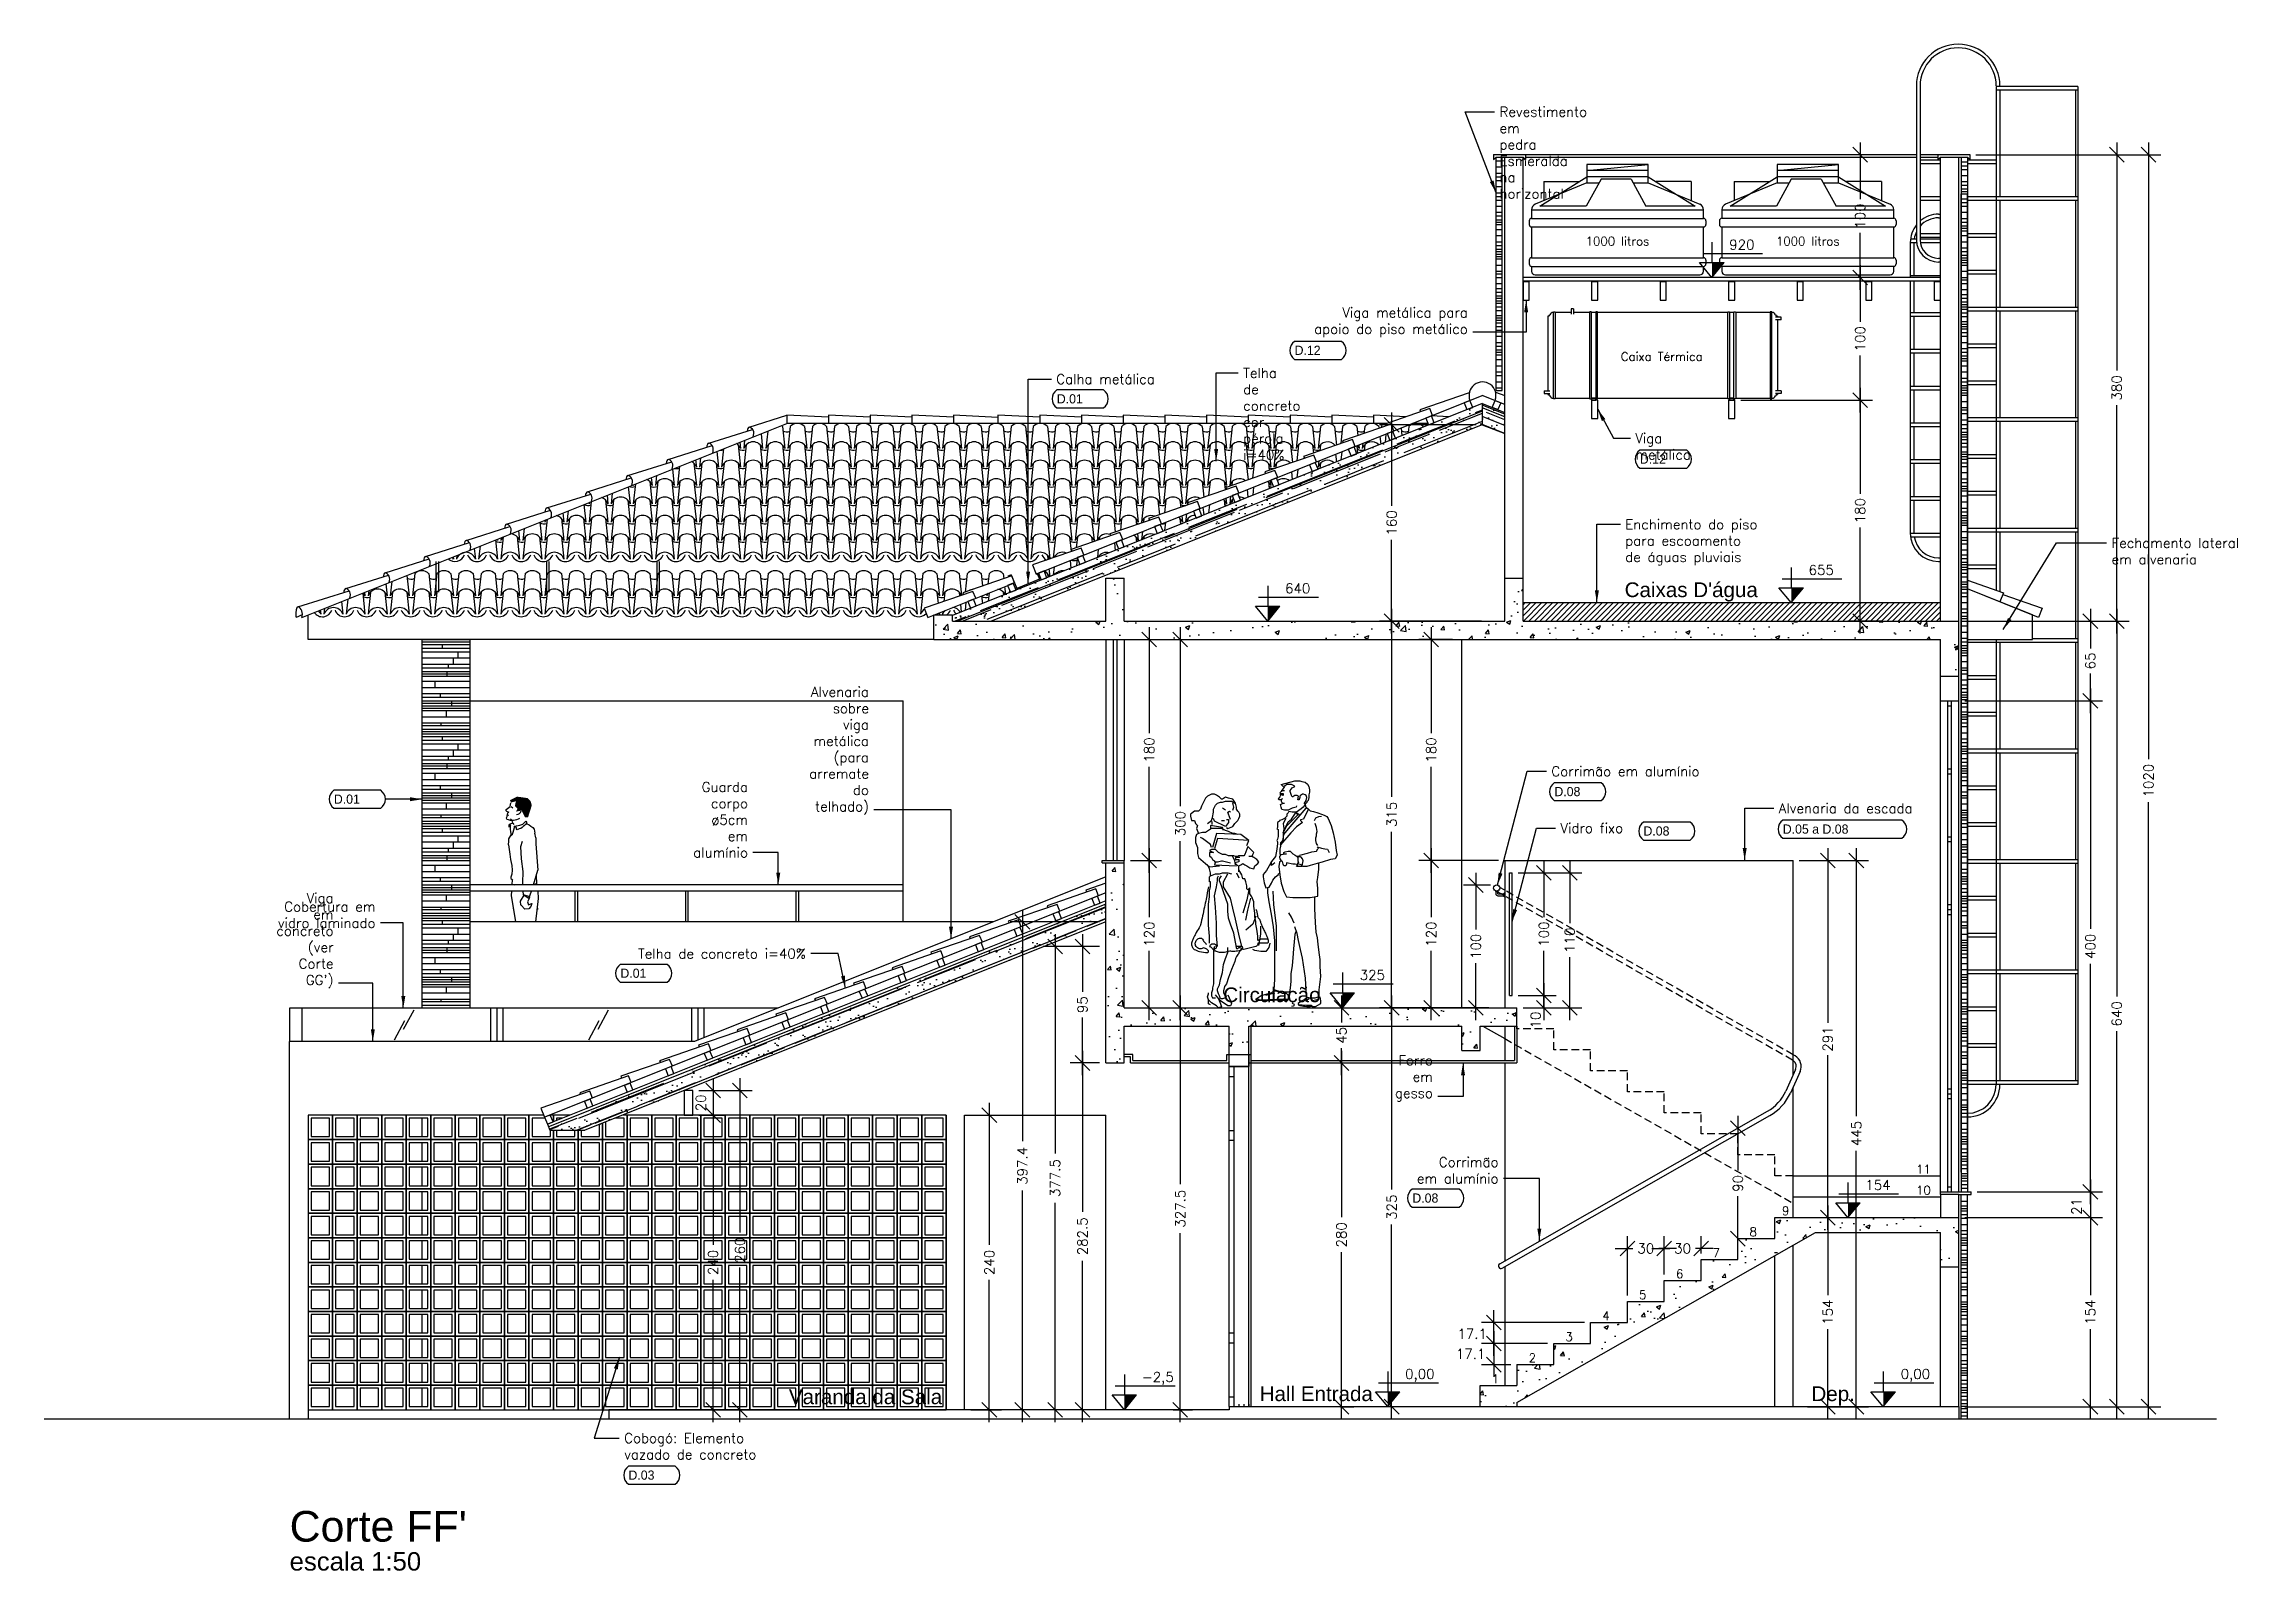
# Model space of a CAD drawing. Header units: millimetres. Extents: x -4228 to 27092, y -6721 to 984.
# Drawn here: x 7293 to 9091, y -6721 to -5477 of the extents above; entities that cross this region are included whole.
import ezdxf
from ezdxf.enums import TextEntityAlignment as Align

# ---------------------------------------------------------------- set-up
doc = ezdxf.new("R2010")
doc.units = ezdxf.units.MM
doc.header["$LTSCALE"] = 50
doc.linetypes.add('HIDDEN2', pattern=[0.1875, 0.125, -0.0625])
doc.layers.get('0').update_dxf_attribs({"lineweight": 0})
for name, color, linetype in [('borda100', 3, 'Continuous'), ('cobertura', 2, 'Continuous'), ('cobogo', 7, 'Continuous'), ('cota', 1, 'Continuous'), ('ESQUADRIA', 3, 'Continuous'), ('esquadrias', 3, 'Continuous'), ('estruturamatalica', 2, 'Continuous'), ('estruturametalica', 2, 'Continuous'), ('gesso', 7, 'Continuous'), ('guardacorpo', 2, 'Continuous'), ('HACHURA', 2, 'Continuous'), ('hatch', 2, 'Continuous'), ('madeiramento', 2, 'Continuous'), ('PAREDE2', 4, 'Continuous'), ('PAREDES', 6, 'Continuous'), ('PAREDES3', 2, 'Continuous'), ('pedras', 2, 'Continuous'), ('peitoril', 7, 'Continuous'), ('PENA01', 3, 'Continuous'), ('PENA02', 2, 'Continuous'), ('PENA24', 24, 'Continuous'), ('PENA_01', 3, 'Continuous'), ('piso', 2, 'Continuous'), ('QLEADER', 7, 'Continuous'), ('telhas', 3, 'Continuous'), ('TEXTO', 7, 'Continuous'), ('textocod_100', 7, 'Continuous')]:
    doc.layers.add(name, color=color, linetype=linetype)
doc.styles.add('ARIAL', font='arial.ttf')
doc.styles.add('CODIGO', font='bgothl.ttf')
doc.styles.add('COTA', font='simplex.shx')
doc.styles.add('ROMANS', font='romans.shx')
doc.dimstyles.new('1_50', dxfattribs={"dimscale": 0, "dimtxt": 8, "dimasz": 12, "dimexe": 10, "dimexo": 5, "dimgap": 4, "dimtad": 0, "dimdec": 0, "dimzin": 1, "dimdsep": 46, "dimtxsty": 'ROMANS', "dimblk": 'OBLIQUE', "dimcen": 10, "dimdle": 10, "dimclrd": 1, "dimclre": 1, "dimclrt": 7, "dimaunit": 1, "dimadec": 0, "dimazin": 0, "dimtm": 1e-09, "dimtfac": 1, "dimtdec": 0, "dimtmove": 2, "dimatfit": 3, "dimldrblk": 'OBLIQUE', "dimfxl": 1, "dimtolj": 1, "dimtzin": 0, "dimarcsym": 0})
doc.dimstyles.new('LEADER_50', dxfattribs={"dimscale": 0, "dimtxt": 8, "dimasz": 10, "dimexe": 10, "dimexo": 5, "dimgap": 4, "dimtad": 0, "dimdec": 0, "dimzin": 1, "dimdsep": 46, "dimtxsty": 'ROMANS', "dimcen": 10, "dimdle": 10, "dimclrd": 9, "dimclre": 9, "dimclrt": 7, "dimaunit": 1, "dimadec": 0, "dimazin": 0, "dimtm": 1e-09, "dimtfac": 1, "dimtdec": 0, "dimtmove": 2, "dimatfit": 3, "dimfxl": 1, "dimtolj": 1, "dimtzin": 0, "dimarcsym": 0})
pattern_1 = [(50, (5738.18, -492.775), (36.43693, -3.18782), [3.81, -41.91]), (355, (5738.18, -492.775), (-7.04857, 38.21133), [3.048, -33.528]), (100.451, (5741.217, -493.04), (29.3885, 35.02334), [3.238, -35.618]), (46.1842, (5738.18, -482.615), (54.2158, -8.40847), [5.715, -62.865]), (96.6356, (5742.7, -483.316), (47.48085, 49.4851), [4.857, -53.427]), (351.184, (5738.18, -482.615), (47.4809, 49.485), [4.572, -50.292]), (21, (5743.26, -485.155), (30.32298, -20.4531), [3.81, -41.91]), (326, (5743.26, -485.155), (12.3604, 36.8376), [3.048, -33.528]), (71.4514, (5745.787, -486.86), (42.6833, 16.38457), [3.238, -35.618]), (37.5, (5738.18, -492.775), (0.61772, 16.911008), [0, -33.1216, 0, -34.036, 0, -33.655]), (7.5, (5738.18, -492.775), (13.363933, 20.036115), [0, -19.4056, 0, -32.3596, 0, -12.827]), (327.5, (5726.852, -492.775), (27.11812, -1.14575), [0, -12.7, 0, -39.624, 0, -52.578]), (317.5, (5721.772, -492.775), (29.62584, 5.0853), [0, -16.51, 0, -26.3144, 0, -37.338])]

msp = doc.modelspace()

# ---------------------------------------------------------------- texts
at = {"layer": 'HACHURA', "color": 7, "linetype": 'Continuous', "lineweight": 30, "char_height": 8, "width": 0.32, "style": 'ROMANS'}
for s, insert, attachment_point in [('Revestimento em pedra\\PEsmeralda na horizontal', (8478.41, -5528.07), 1), ('Viga metálica', (8589.09, -5794.02), 1), ('Alvenaria sobre viga metálica \\P(para arremate do telhado)', (7964.64, -6104.67), 9), ('Guarda corpo ø5cm\\Pem alumínio', (7866.08, -6139.54), 9), ("Viga em concreto\\P(ver Corte GG')", (7528.39, -6246.02), 9), ('Forro\\Pem gesso', (8424.1, -6338.24), 9)]:
    msp.add_mtext(s, dxfattribs=dict(at, insert=insert, attachment_point=attachment_point))
at = {"layer": 'HACHURA', "color": 7, "linetype": 'Continuous', "lineweight": 30, "char_height": 8, "style": 'ROMANS'}
for s, insert, attachment_point in [('Calha metálica', (8117.25, -5745.85), 1), ('Corrimão \\Pem alumínio', (8477.64, -6405.12), 9), ('Cobogó: Elemento \\Pvazado de concreto', (7765.2, -6608.62), 1)]:
    msp.add_mtext(s, dxfattribs=dict(at, insert=insert, attachment_point=attachment_point))
at = {"layer": 'PENA02', "lineweight": 30, "style": 'COTA'}
for s, p in [('920', (8665.58, -5644.33)), ('640', (8303.68, -5924.33)), ('655', (8730.21, -5909.33)), ('325', (8364.5, -6239.33)), ('154', (8776.47, -6410.38)), ('-2,5', (8186.92, -6566.83)), ('0,00', (8401.48, -6564.33)), ('0,00', (8805.25, -6564.33))]:
    msp.add_text(s, height=8, dxfattribs=at).set_placement(p)
at = {"layer": 'QLEADER', "color": 7, "linetype": 'Continuous', "lineweight": 30, "char_height": 8, "style": 'ROMANS'}
for s, insert, width, attachment_point in [('Viga metálica para\\Papoio do piso metálico', (8452.55, -5715.63), 231.2714, 9), ('Telha de concreto\\Pcor pérola i=40%', (8269.55, -5740.84), 0.32, 1), ('Enchimento do piso\\Ppara escoamento\\Pde águas pluviais', (8580.87, -5864.14), 283.7916, 1), ('Fechamento lateral\\Pem alvenaria', (8977.09, -5879.32), 220.9717, 1), ('Corrimão em alumínio', (8520.66, -6065.34), 142.7919, 1), ('Vidro fixo', (8528.07, -6111.67), 142.7919, 1), ('Cobertura em\\Pvidro laminado', (7562.58, -6196.95), 210.0528, 9)]:
    msp.add_mtext(s, dxfattribs=dict(at, insert=insert, width=width, attachment_point=attachment_point))
at = {"layer": 'QLEADER', "color": 7, "linetype": 'Continuous', "lineweight": 30, "insert": (8705.92, -6095.49), "char_height": 8, "attachment_point": 1, "style": 'ROMANS'}
msp.add_mtext('Alvenaria da escada', dxfattribs=at)
at = {"layer": 'TEXTO', "linetype": 'Continuous', "lineweight": 30}
for s, height, style, p in [('1000 litros', 7, 'ROMANS', (8729.6, -5640.96)), ('Caixa Térmica', 7, 'ROMANS', (8610.54, -5734.97)), ("Caixas D'água", 12, 'ARIAL', (8634.62, -5927.46)), ('Circulação', 12, 'ARIAL', (8292.95, -6257.46)), ('Varanda da Sala', 12, 'ARIAL', (7961.83, -6584.96)), ('Hall Entrada', 12, 'ARIAL', (8329.09, -6582.46)), ('Dep.', 12, 'ARIAL', (8750.26, -6582.46))]:
    msp.add_text(s, height=height, dxfattribs=dict(at, style=style)).set_placement(p, align=Align.CENTER)
at = {"layer": 'TEXTO', "lineweight": 30, "style": 'ROMANS'}
for s, p in [('11', (8817.81, -6397.05)), ('10', (8817.81, -6414.16)), ('9', (8708.53, -6430.98)), ('8', (8682.1, -6448.08)), ('6', (8622.1, -6482.29)), ('7', (8652.1, -6465.19)), ('5', (8592.1, -6499.4)), ('4', (8562.1, -6516.5)), ('3', (8532.1, -6533.61)), ('2', (8502.1, -6550.71)), ('1', (8472.1, -6567.82))]:
    msp.add_text(s, height=7, dxfattribs=at).set_placement(p)
at = {"layer": 'TEXTO', "linetype": 'Continuous', "lineweight": 30, "style": 'ARIAL'}
for s, height, p in [("Corte FF'", 25, (7492.6, -6696.96)), ('escala 1:50', 15, (7492.6, -6720.53))]:
    msp.add_text(s, height=height, dxfattribs=at).set_placement(p)
at = {"layer": 'TEXTO', "color": 7, "linetype": 'Continuous', "insert": (7913.25, -6221.92), "char_height": 8, "width": 222.2951, "attachment_point": 9, "style": 'ROMANS'}
msp.add_mtext('Telha de concreto i=40% ', dxfattribs=at)
at = {"layer": 'textocod_100', "lineweight": 30, "style": 'CODIGO'}
for s, p in [('D.12', (8311.45, -5730.11)), ('D.01', (8117.69, -5769.66)), ('D.12', (8592.76, -5818.75)), ('D.01', (7528.65, -6095.79)), ('D.08', (8523.11, -6089.63)), ('D.08', (8595.68, -6121.74)), ('D.05 a D.08', (8709.2, -6120.19)), ('D.01', (7762.1, -6237.62)), ('D.08', (8407.37, -6420.79)), ('D.03', (7768.68, -6646.51))]:
    msp.add_text(s, height=7.5, dxfattribs=at).set_placement(p)

# ---------------------------------------------------------------- blocks, each defined once
blk = doc.blocks.new('A$C14811BFB')
at = {"layer": 'PENA_01', "linetype": 'Continuous', "lineweight": 30}
for p, q in [((-18245.5, -2912.8), (-18287.6, -2930.1)), ((-18283.7, -2931.7), (-18245.5, -2907.8)), ((-18280.5, -2911.8), (-18251.9, -2911.8)), ((-18280.5, -2911.8), (-18280.5, -2926.9)), ((-18233.9, -2909.8), (-18246.1, -2931.7)), ((-18195.5, -2897.8), (-18245.5, -2897.8)), ((-18245.5, -2897.8), (-18245.5, -2912.8)), ((-18245.5, -2902.8), (-18195.5, -2897.8)), ((-18195.5, -2902.8), (-18245.5, -2902.8)), ((-18195.5, -2907.8), (-18245.5, -2907.8)), ((-18245.5, -2912.8), (-18235.6, -2912.8)), ((-18209.5, -2909.8), (-18233.9, -2909.8)), ((-18209.5, -2909.8), (-18197.4, -2931.7)), ((-18207.8, -2912.8), (-18195.5, -2912.8)), ((-18195.5, -2912.8), (-18195.5, -2897.8)), ((-18195.5, -2907.8), (-18157.3, -2931.7)), ((-18195.5, -2912.8), (-18153.4, -2930.1)), ((-18160.5, -2911.8), (-18189.1, -2911.8)), ((-18160.5, -2911.8), (-18160.5, -2926.9)), ((-18246.1, -2931.7), (-18283.7, -2931.7)), ((-18157.3, -2931.7), (-18197.4, -2931.7)), ((-18292.5, -2943.7), (-18292.5, -2946.7)), ((-18290.5, -2934.7), (-18290.5, -2941.7)), ((-18290.5, -2934.7), (-18150.5, -2934.7)), ((-18290.5, -2941.7), (-18150.5, -2941.7)), ((-18290.5, -2948.7), (-18150.5, -2948.7)), ((-18290.5, -2948.7), (-18290.5, -2973.8)), ((-18290.5, -2948.7), (-18290.5, -2950.7)), ((-18150.5, -2941.7), (-18150.5, -2934.7)), ((-18150.5, -2973.8), (-18150.5, -2948.7)), ((-18148.5, -2943.7), (-18148.5, -2946.7)), ((-18292.5, -2975.8), (-18292.5, -2978.8)), ((-18290.5, -2973.8), (-18150.5, -2973.8)), ((-18290.5, -2980.8), (-18150.5, -2980.8)), ((-18290.5, -2980.8), (-18290.5, -2984.8)), ((-18150.5, -2984.8), (-18150.5, -2980.8)), ((-18148.5, -2975.8), (-18148.5, -2978.8)), ((-18287.5, -2987.8), (-18153.5, -2987.8))]:
    blk.add_line(p, q, dxfattribs=at)
for centre, radius, start, end in [((-18285.5, -2934.7), 5, 114.6884, 180), ((-18155.5, -2934.7), 5, 0, 65.3116), ((-18290.5, -2943.7), 2, 90, 180), ((-18290.5, -2946.7), 2, 180, 270), ((-18150.5, -2943.7), 2, 360, 90), ((-18150.5, -2946.7), 2, 270, 360), ((-18290.5, -2975.8), 2, 90, 180), ((-18290.5, -2978.8), 2, 180, 270), ((-18287.5, -2984.8), 3, 180, 270), ((-18153.5, -2984.8), 3, 270, 0), ((-18150.5, -2975.8), 2, 360, 90), ((-18150.5, -2978.8), 2, 270, 360)]:
    blk.add_arc(centre, radius, start, end, dxfattribs=at)
at = {"layer": 'TEXTO', "linetype": 'Continuous', "lineweight": 30, "style": 'ROMANS'}
blk.add_text('1000 litros', height=7, dxfattribs=at).set_placement((-18220.5, -2963.8), align=Align.CENTER)
blk = doc.blocks.new('A$C215A06EA')
at = {"color": 3, "linetype": 'Continuous', "lineweight": 30}
for p, q in [((-18268.5, -2913.3), (-18270.5, -2913.3)), ((-18270.5, -2913.3), (-18270.5, -2917.8)), ((-18268.5, -2913.3), (-18268.5, -2917.8)), ((-18289.5, -2919.5), (-18289.5, -2980.3)), ((-18289.3, -2919.3), (-18289.2, -2919.3)), ((-18270.5, -2916.3), (-18283.5, -2916.3)), ((-18255.5, -2916.3), (-18268.5, -2916.3)), ((-18250.5, -2916.3), (-18254, -2916.3)), ((-18143, -2916.3), (-18249, -2916.3)), ((-18138, -2916.3), (-18141.5, -2916.3)), ((-18108.5, -2916.3), (-18136.5, -2916.3)), ((-18099.5, -2920.3), (-18104, -2920.3)), ((-18099.5, -2922.3), (-18104, -2922.3)), ((-18102.7, -2919.3), (-18102.7, -2919.3)), ((-18102.5, -2919.5), (-18102.5, -2920.3)), ((-18102.5, -2922.3), (-18102.5, -2980.3)), ((-18099.5, -2922.3), (-18099.5, -2920.3)), ((-18292.5, -2980.3), (-18292.5, -2982.3)), ((-18292.5, -2980.3), (-18288, -2980.3)), ((-18292.5, -2982.3), (-18288, -2982.3)), ((-18289.5, -2982.3), (-18289.5, -2983.1)), ((-18289.3, -2983.3), (-18289.2, -2983.3)), ((-18099.5, -2980.3), (-18104, -2980.3)), ((-18099.5, -2982.3), (-18104, -2982.3)), ((-18102.7, -2983.3), (-18102.7, -2983.3)), ((-18102.5, -2982.3), (-18102.5, -2983.1)), ((-18099.5, -2980.3), (-18099.5, -2982.3)), ((-18283.5, -2986.3), (-18255.5, -2986.3)), ((-18254, -2986.3), (-18250.5, -2986.3)), ((-18249, -2986.3), (-18143, -2986.3)), ((-18141.5, -2986.3), (-18138, -2986.3)), ((-18136.5, -2986.3), (-18108.5, -2986.3))]:
    blk.add_line(p, q, dxfattribs=at)
for points in [[(-18285, -2916.3, -0.414214), (-18284.5, -2915.8), (-18284, -2915.8, -0.414214), (-18283.5, -2916.3), (-18283.5, -2986.3, -0.414214), (-18284, -2986.8), (-18284.5, -2986.8, -0.414214), (-18285, -2986.3)], [(-18254, -2916.3, 0.414214), (-18254.5, -2915.8), (-18255, -2915.8, 0.414214), (-18255.5, -2916.3), (-18255.5, -2986.3, 0.414214), (-18255, -2986.8), (-18254.5, -2986.8, 0.414214), (-18254, -2986.3)], [(-18249, -2916.3, 0.414214), (-18249.5, -2915.8), (-18250, -2915.8, 0.414214), (-18250.5, -2916.3), (-18250.5, -2986.3, 0.414214), (-18250, -2986.8), (-18249.5, -2986.8, 0.414214), (-18249, -2986.3)], [(-18143, -2916.3, -0.414214), (-18142.5, -2915.8), (-18142, -2915.8, -0.414214), (-18141.5, -2916.3), (-18141.5, -2986.3, -0.414214), (-18142, -2986.8), (-18142.5, -2986.8, -0.414214), (-18143, -2986.3)], [(-18138, -2916.3, -0.414214), (-18137.5, -2915.8), (-18137, -2915.8, -0.414214), (-18136.5, -2916.3), (-18136.5, -2986.3, -0.414214), (-18137, -2986.8), (-18137.5, -2986.8, -0.414214), (-18138, -2986.3)], [(-18107, -2916.3, 0.414214), (-18107.5, -2915.8), (-18108, -2915.8, 0.414214), (-18108.5, -2916.3), (-18108.5, -2986.3, 0.414214), (-18108, -2986.8), (-18107.5, -2986.8, 0.414214), (-18107, -2986.3)]]:
    blk.add_lwpolyline(points, format="xyb", close=True, dxfattribs=at)
for points in [[(-18254, -2987.8), (-18250.5, -2987.8), (-18250.5, -2986.3), (-18254, -2986.3)], [(-18141.5, -2987.8), (-18138, -2987.8), (-18138, -2986.3), (-18141.5, -2986.3)]]:
    blk.add_lwpolyline(points, close=True, dxfattribs=at)
for centre, radius, start, end in [((-18289.3, -2919.5), 0.2, 90, 180), ((-18289.2, -2917.8), 1.5, 270, 340.5288), ((-18285, -2919.3), 3, 90, 160.5288), ((-18107, -2919.3), 3, 19.4712, 90), ((-18102.7, -2917.8), 1.5, 199.4712, 270), ((-18102.7, -2919.5), 0.2, 0, 90), ((-18289.3, -2983.1), 0.2, 180, 270), ((-18289.2, -2984.8), 1.5, 19.4712, 90), ((-18285, -2983.3), 3, 199.4712, 270), ((-18107, -2983.3), 3, 270, 340.5288), ((-18102.7, -2984.8), 1.5, 90, 160.5288), ((-18102.7, -2983.1), 0.2, 270, 0)]:
    blk.add_arc(centre, radius, start, end, dxfattribs=at)
blk = doc.blocks.new('_OBLIQUE')
at = {"color": 0, "linetype": 'ByBlock'}
blk.add_line((-0.5, -0.5), (0.5, 0.5), dxfattribs=at)
blk = doc.blocks.new('*D23')
at = {"layer": 'cota', "color": 1, "linetype": 'Continuous', "lineweight": -2}
for p, q in [((8047.6, -6349.5), (8072.7, -6349.5)), ((8062.7, -6339.5), (8062.7, -6455.2)), ((8062.7, -6599.5), (8062.7, -6483.7)), ((8047.6, -6589.5), (8072.7, -6589.5))]:
    blk.add_line(p, q, dxfattribs=at)
at = {"layer": 'Defpoints', "color": 0, "linetype": 'Continuous', "lineweight": 30}
for p in [(8042.6, -6349.5), (8042.6, -6589.5), (8062.7, -6589.5)]:
    blk.add_point(p, dxfattribs=at)
at = {"layer": 'cota', "color": 1, "linetype": 'Continuous', "lineweight": -2, "xscale": 12, "yscale": 12, "zscale": 12}
for p, rotation in [((8062.7, -6349.5), 90), ((8062.7, -6589.5), 270)]:
    blk.add_blockref('_OBLIQUE', p, dxfattribs=dict(at, rotation=rotation))
at = {"layer": 'cota', "color": 7, "linetype": 'Continuous', "lineweight": 30, "insert": (8062.7, -6469.5), "char_height": 8, "attachment_point": 5, "rotation": 90, "style": 'ROMANS'}
blk.add_mtext('\\A1;240', dxfattribs=at)
blk = doc.blocks.new('*D27')
at = {"layer": 'cota', "color": 1, "linetype": 'Continuous', "lineweight": -2}
for p, q in [((8193, -5952), (8193, -6038.2)), ((8177.6, -5962), (8203, -5962)), ((8193, -6152), (8193, -6065.7)), ((8177.6, -6142), (8203, -6142))]:
    blk.add_line(p, q, dxfattribs=at)
at = {"layer": 'Defpoints', "color": 0, "linetype": 'Continuous', "lineweight": 30}
for p in [(8172.6, -5962), (8172.6, -6142), (8193, -6142)]:
    blk.add_point(p, dxfattribs=at)
at = {"layer": 'cota', "color": 1, "linetype": 'Continuous', "lineweight": -2, "xscale": 12, "yscale": 12, "zscale": 12}
for p, rotation in [((8193, -5962), 90), ((8193, -6142), 270)]:
    blk.add_blockref('_OBLIQUE', p, dxfattribs=dict(at, rotation=rotation))
at = {"layer": 'cota', "color": 7, "linetype": 'Continuous', "lineweight": 30, "insert": (8193, -6052), "char_height": 8, "attachment_point": 5, "rotation": 90, "style": 'ROMANS'}
blk.add_mtext('\\A1;180', dxfattribs=at)
blk = doc.blocks.new('*D28')
at = {"layer": 'cota', "color": 1, "linetype": 'Continuous', "lineweight": -2}
for p, q in [((8193, -6132), (8193, -6188.2)), ((8182.6, -6142), (8203, -6142)), ((8193, -6272), (8193, -6215.7)), ((8185.9, -6262), (8203, -6262))]:
    blk.add_line(p, q, dxfattribs=at)
at = {"layer": 'Defpoints', "color": 0, "linetype": 'Continuous', "lineweight": 30}
for p in [(8177.6, -6142), (8180.9, -6262), (8193, -6262)]:
    blk.add_point(p, dxfattribs=at)
at = {"layer": 'cota', "color": 1, "linetype": 'Continuous', "lineweight": -2, "xscale": 12, "yscale": 12, "zscale": 12}
for p, rotation in [((8193, -6142), 90), ((8193, -6262), 270)]:
    blk.add_blockref('_OBLIQUE', p, dxfattribs=dict(at, rotation=rotation))
at = {"layer": 'cota', "color": 7, "linetype": 'Continuous', "lineweight": 30, "insert": (8193, -6202), "char_height": 8, "attachment_point": 5, "rotation": 90, "style": 'ROMANS'}
blk.add_mtext('\\A1;120', dxfattribs=at)
blk = doc.blocks.new('*D29')
at = {"layer": 'cota', "color": 1, "linetype": 'Continuous', "lineweight": -2}
for p, q in [((8218.3, -5952), (8218.3, -6097.7)), ((8186.5, -5962), (8228.3, -5962)), ((8218.3, -6272), (8218.3, -6126.2)), ((8186.5, -6262), (8228.3, -6262))]:
    blk.add_line(p, q, dxfattribs=at)
at = {"layer": 'Defpoints', "color": 0, "linetype": 'Continuous', "lineweight": 30}
for p in [(8181.5, -5962), (8218.3, -5962), (8181.5, -6262)]:
    blk.add_point(p, dxfattribs=at)
at = {"layer": 'cota', "color": 1, "linetype": 'Continuous', "lineweight": -2, "xscale": 12, "yscale": 12, "zscale": 12}
for p, rotation in [((8218.3, -5962), 90), ((8218.3, -6262), 270)]:
    blk.add_blockref('_OBLIQUE', p, dxfattribs=dict(at, rotation=rotation))
at = {"layer": 'cota', "color": 7, "linetype": 'Continuous', "lineweight": 30, "insert": (8218.3, -6112), "char_height": 8, "attachment_point": 5, "rotation": 90, "style": 'ROMANS'}
blk.add_mtext('\\A1;300', dxfattribs=at)
blk = doc.blocks.new('*D30')
at = {"layer": 'cota', "color": 1, "linetype": 'Continuous', "lineweight": -2}
for p, q in [((8422.7, -6132), (8422.7, -6188.2)), ((8468.8, -6142), (8412.7, -6142)), ((8422.7, -6272), (8422.7, -6215.7)), ((8460.8, -6262), (8412.7, -6262))]:
    blk.add_line(p, q, dxfattribs=at)
at = {"layer": 'Defpoints', "color": 0, "linetype": 'Continuous', "lineweight": 30}
for p in [(8473.8, -6142), (8422.7, -6262), (8465.8, -6262)]:
    blk.add_point(p, dxfattribs=at)
at = {"layer": 'cota', "color": 1, "linetype": 'Continuous', "lineweight": -2, "xscale": 12, "yscale": 12, "zscale": 12}
for p, rotation in [((8422.7, -6142), 90), ((8422.7, -6262), 270)]:
    blk.add_blockref('_OBLIQUE', p, dxfattribs=dict(at, rotation=rotation))
at = {"layer": 'cota', "color": 7, "linetype": 'Continuous', "lineweight": 30, "insert": (8422.7, -6202), "char_height": 8, "attachment_point": 5, "rotation": 90, "style": 'ROMANS'}
blk.add_mtext('\\A1;120', dxfattribs=at)
blk = doc.blocks.new('*D31')
at = {"layer": 'cota', "color": 1, "linetype": 'Continuous', "lineweight": -2}
for p, q in [((8218.3, -6252), (8218.3, -6405.7)), ((8212.4, -6262), (8228.3, -6262)), ((8218.3, -6599.5), (8218.3, -6445.7)), ((8212.4, -6589.5), (8228.3, -6589.5))]:
    blk.add_line(p, q, dxfattribs=at)
at = {"layer": 'Defpoints', "color": 0, "linetype": 'Continuous', "lineweight": 30}
for p in [(8207.4, -6262), (8207.4, -6589.5), (8218.3, -6589.5)]:
    blk.add_point(p, dxfattribs=at)
at = {"layer": 'cota', "color": 1, "linetype": 'Continuous', "lineweight": -2, "xscale": 12, "yscale": 12, "zscale": 12}
for p, rotation in [((8218.3, -6262), 90), ((8218.3, -6589.5), 270)]:
    blk.add_blockref('_OBLIQUE', p, dxfattribs=dict(at, rotation=rotation))
at = {"layer": 'cota', "color": 7, "linetype": 'Continuous', "lineweight": 30, "insert": (8218.3, -6425.7), "char_height": 8, "attachment_point": 5, "rotation": 90, "style": 'ROMANS'}
blk.add_mtext('\\A1;327.5', dxfattribs=at)
blk = doc.blocks.new('*D32')
at = {"layer": 'cota', "color": 1, "linetype": 'Continuous', "lineweight": -2}
for p, q in [((8152.6, -6307), (8128.6, -6307)), ((8138.6, -6297), (8138.6, -6428.2)), ((8138.6, -6599.5), (8138.6, -6468.2)), ((8152.6, -6589.5), (8128.6, -6589.5))]:
    blk.add_line(p, q, dxfattribs=at)
at = {"layer": 'Defpoints', "color": 0, "linetype": 'Continuous', "lineweight": 30}
for p in [(8157.6, -6307), (8138.6, -6589.5), (8157.6, -6589.5)]:
    blk.add_point(p, dxfattribs=at)
at = {"layer": 'cota', "color": 1, "linetype": 'Continuous', "lineweight": -2, "xscale": 12, "yscale": 12, "zscale": 12}
for p, rotation in [((8138.6, -6307), 90), ((8138.6, -6589.5), 270)]:
    blk.add_blockref('_OBLIQUE', p, dxfattribs=dict(at, rotation=rotation))
at = {"layer": 'cota', "color": 7, "linetype": 'Continuous', "lineweight": 30, "insert": (8138.6, -6448.2), "char_height": 8, "attachment_point": 5, "rotation": 90, "style": 'ROMANS'}
blk.add_mtext('\\A1;282.5', dxfattribs=at)
blk = doc.blocks.new('*D33')
at = {"layer": 'cota', "color": 1, "linetype": 'Continuous', "lineweight": -2}
for p, q in [((7826.1, -6349.5), (7847.6, -6349.5)), ((7837.6, -6339.5), (7837.6, -6455.2)), ((7837.6, -6599.5), (7837.6, -6483.7)), ((7829.7, -6589.5), (7847.6, -6589.5))]:
    blk.add_line(p, q, dxfattribs=at)
at = {"layer": 'Defpoints', "color": 0, "linetype": 'Continuous', "lineweight": 30}
for p in [(7821.1, -6349.5), (7824.7, -6589.5), (7837.6, -6589.5)]:
    blk.add_point(p, dxfattribs=at)
at = {"layer": 'cota', "color": 1, "linetype": 'Continuous', "lineweight": -2, "xscale": 12, "yscale": 12, "zscale": 12}
for p, rotation in [((7837.6, -6349.5), 90), ((7837.6, -6589.5), 270)]:
    blk.add_blockref('_OBLIQUE', p, dxfattribs=dict(at, rotation=rotation))
at = {"layer": 'cota', "color": 7, "linetype": 'Continuous', "lineweight": 30, "insert": (7837.6, -6469.5), "char_height": 8, "attachment_point": 5, "rotation": 90, "style": 'ROMANS'}
blk.add_mtext('\\A1;240', dxfattribs=at)
blk = doc.blocks.new('*D34')
at = {"layer": 'cota', "color": 1, "linetype": 'Continuous', "lineweight": -2}
for p, q in [((7826.1, -6329.5), (7869.5, -6329.5)), ((7859.5, -6319.5), (7859.5, -6445.2)), ((7859.5, -6599.5), (7859.5, -6473.7)), ((7826.1, -6589.5), (7869.5, -6589.5))]:
    blk.add_line(p, q, dxfattribs=at)
at = {"layer": 'Defpoints', "color": 0, "linetype": 'Continuous', "lineweight": 30}
for p in [(7821.1, -6329.5), (7821.1, -6589.5), (7859.5, -6589.5)]:
    blk.add_point(p, dxfattribs=at)
at = {"layer": 'cota', "color": 1, "linetype": 'Continuous', "lineweight": -2, "xscale": 12, "yscale": 12, "zscale": 12}
for p, rotation in [((7859.5, -6329.5), 90), ((7859.5, -6589.5), 270)]:
    blk.add_blockref('_OBLIQUE', p, dxfattribs=dict(at, rotation=rotation))
at = {"layer": 'cota', "color": 7, "linetype": 'Continuous', "lineweight": 30, "insert": (7859.5, -6459.5), "char_height": 8, "attachment_point": 5, "rotation": 90, "style": 'ROMANS'}
blk.add_mtext('\\A1;260', dxfattribs=at)
blk = doc.blocks.new('*D35')
at = {"layer": 'cota', "color": 1, "linetype": 'Continuous', "lineweight": -2}
for p, q in [((7826.1, -6329.5), (7847.6, -6329.5)), ((7837.6, -6319.5), (7837.6, -6359.5)), ((7826.1, -6349.5), (7847.6, -6349.5))]:
    blk.add_line(p, q, dxfattribs=at)
at = {"layer": 'Defpoints', "color": 0, "linetype": 'Continuous', "lineweight": 30}
for p in [(7821.1, -6329.5), (7821.1, -6349.5), (7837.6, -6349.5)]:
    blk.add_point(p, dxfattribs=at)
at = {"layer": 'cota', "color": 1, "linetype": 'Continuous', "lineweight": -2, "xscale": 12, "yscale": 12, "zscale": 12}
for p, rotation in [((7837.6, -6329.5), 90), ((7837.6, -6349.5), 270)]:
    blk.add_blockref('_OBLIQUE', p, dxfattribs=dict(at, rotation=rotation))
at = {"layer": 'cota', "color": 7, "linetype": 'Continuous', "lineweight": 30, "insert": (7827.6, -6339.5), "char_height": 8, "attachment_point": 5, "rotation": 90, "style": 'ROMANS'}
blk.add_mtext('\\A1;20', dxfattribs=at)
blk = doc.blocks.new('*D36')
at = {"layer": 'cota', "color": 1, "linetype": 'Continuous', "lineweight": -2}
for p, q in [((8582.6, -6496.4), (8582.6, -6448.1)), ((8612.6, -6479.3), (8612.6, -6448.1)), ((8572.6, -6458.1), (8587.1, -6458.1)), ((8622.6, -6458.1), (8608.1, -6458.1))]:
    blk.add_line(p, q, dxfattribs=at)
at = {"layer": 'Defpoints', "color": 0, "linetype": 'Continuous', "lineweight": 30}
for p in [(8612.6, -6458.1), (8612.6, -6484.3), (8582.6, -6501.4)]:
    blk.add_point(p, dxfattribs=at)
at = {"layer": 'cota', "color": 1, "linetype": 'Continuous', "lineweight": -2, "xscale": 12, "yscale": 12, "zscale": 12, "rotation": 180}
blk.add_blockref('_OBLIQUE', (8582.6, -6458.1), dxfattribs=at)
at = {"layer": 'cota', "color": 1, "linetype": 'Continuous', "lineweight": -2, "xscale": 12, "yscale": 12, "zscale": 12}
blk.add_blockref('_OBLIQUE', (8612.6, -6458.1), dxfattribs=at)
at = {"layer": 'cota', "color": 7, "linetype": 'Continuous', "lineweight": 30, "insert": (8597.6, -6458.1), "char_height": 8, "attachment_point": 5, "style": 'ROMANS'}
blk.add_mtext('\\A1;30', dxfattribs=at)
blk = doc.blocks.new('*D37')
at = {"layer": 'cota', "color": 1, "linetype": 'Continuous', "lineweight": -2}
for p, q in [((8612.6, -6479.3), (8612.6, -6448.1)), ((8642.6, -6462.2), (8642.6, -6448.1)), ((8602.6, -6458.1), (8617.1, -6458.1)), ((8652.6, -6458.1), (8638.1, -6458.1))]:
    blk.add_line(p, q, dxfattribs=at)
at = {"layer": 'Defpoints', "color": 0, "linetype": 'Continuous', "lineweight": 30}
for p in [(8612.6, -6458.1), (8642.6, -6467.2), (8612.6, -6484.3)]:
    blk.add_point(p, dxfattribs=at)
at = {"layer": 'cota', "color": 1, "linetype": 'Continuous', "lineweight": -2, "xscale": 12, "yscale": 12, "zscale": 12, "rotation": 180}
blk.add_blockref('_OBLIQUE', (8612.6, -6458.1), dxfattribs=at)
at = {"layer": 'cota', "color": 1, "linetype": 'Continuous', "lineweight": -2, "xscale": 12, "yscale": 12, "zscale": 12}
blk.add_blockref('_OBLIQUE', (8642.6, -6458.1), dxfattribs=at)
at = {"layer": 'cota', "color": 7, "linetype": 'Continuous', "lineweight": 30, "insert": (8627.6, -6458.1), "char_height": 8, "attachment_point": 5, "style": 'ROMANS'}
blk.add_mtext('\\A1;30', dxfattribs=at)
blk = doc.blocks.new('*D38')
at = {"layer": 'cota', "color": 1, "linetype": 'Continuous', "lineweight": -2}
for p, q in [((8473.7, -6525.6), (8473.7, -6562.8)), ((8517.6, -6535.6), (8463.7, -6535.6)), ((8487.6, -6552.8), (8463.7, -6552.8))]:
    blk.add_line(p, q, dxfattribs=at)
at = {"layer": 'Defpoints', "color": 0, "linetype": 'Continuous', "lineweight": 30}
for p in [(8522.6, -6535.6), (8473.7, -6552.8), (8492.6, -6552.8)]:
    blk.add_point(p, dxfattribs=at)
at = {"layer": 'cota', "color": 1, "linetype": 'Continuous', "lineweight": -2, "xscale": 12, "yscale": 12, "zscale": 12}
for p, rotation in [((8473.7, -6535.6), 90), ((8473.7, -6552.8), 270)]:
    blk.add_blockref('_OBLIQUE', p, dxfattribs=dict(at, rotation=rotation))
at = {"layer": 'cota', "color": 7, "linetype": 'Continuous', "lineweight": 30, "insert": (8454.9, -6544), "char_height": 8, "attachment_point": 5, "rotation": 0.001, "style": 'ROMANS'}
blk.add_mtext('\\A1;17.1', dxfattribs=at)
blk = doc.blocks.new('*D39')
at = {"layer": 'cota', "color": 1, "linetype": 'Continuous', "lineweight": -2}
for p, q in [((8473.7, -6545.6), (8473.7, -6508.5)), ((8547.6, -6518.5), (8463.7, -6518.5)), ((8517.6, -6535.6), (8463.7, -6535.6))]:
    blk.add_line(p, q, dxfattribs=at)
at = {"layer": 'Defpoints', "color": 0, "linetype": 'Continuous', "lineweight": 30}
for p in [(8473.7, -6518.5), (8552.6, -6518.5), (8522.6, -6535.6)]:
    blk.add_point(p, dxfattribs=at)
at = {"layer": 'cota', "color": 1, "linetype": 'Continuous', "lineweight": -2, "xscale": 12, "yscale": 12, "zscale": 12}
for p, rotation in [((8473.7, -6518.5), 90), ((8473.7, -6535.6), 270)]:
    blk.add_blockref('_OBLIQUE', p, dxfattribs=dict(at, rotation=rotation))
at = {"layer": 'cota', "color": 7, "linetype": 'Continuous', "lineweight": 30, "insert": (8456.1, -6527.7), "char_height": 8, "attachment_point": 5, "rotation": 0.001, "style": 'ROMANS'}
blk.add_mtext('\\A1;17.1', dxfattribs=at)
blk = doc.blocks.new('*D40')
at = {"layer": 'cota', "color": 1, "linetype": 'Continuous', "lineweight": -2}
for p, q in [((8959.8, -6402), (8959.8, -6443)), ((8867.6, -6412), (8969.8, -6412)), ((8857.6, -6433), (8969.8, -6433))]:
    blk.add_line(p, q, dxfattribs=at)
at = {"layer": 'Defpoints', "color": 0, "linetype": 'Continuous', "lineweight": 30}
for p in [(8862.6, -6412), (8852.6, -6433), (8959.8, -6433)]:
    blk.add_point(p, dxfattribs=at)
at = {"layer": 'cota', "color": 1, "linetype": 'Continuous', "lineweight": -2, "xscale": 12, "yscale": 12, "zscale": 12}
for p, rotation in [((8959.8, -6412), 90), ((8959.8, -6433), 270)]:
    blk.add_blockref('_OBLIQUE', p, dxfattribs=dict(at, rotation=rotation))
at = {"layer": 'cota', "color": 7, "linetype": 'Continuous', "lineweight": 30, "insert": (8948.5, -6423.9), "char_height": 8, "attachment_point": 5, "rotation": 90, "style": 'ROMANS'}
blk.add_mtext('\\A1;21', dxfattribs=at)
blk = doc.blocks.new('*D41')
at = {"layer": 'cota', "color": 1, "linetype": 'Continuous', "lineweight": -2}
for p, q in [((8959.8, -6002), (8959.8, -6197.7)), ((8935.9, -6012), (8969.8, -6012)), ((8959.8, -6422), (8959.8, -6226.3)), ((8867.6, -6412), (8969.8, -6412))]:
    blk.add_line(p, q, dxfattribs=at)
at = {"layer": 'Defpoints', "color": 0, "linetype": 'Continuous', "lineweight": 30}
for p in [(8930.9, -6012), (8959.8, -6012), (8862.6, -6412)]:
    blk.add_point(p, dxfattribs=at)
at = {"layer": 'cota', "color": 1, "linetype": 'Continuous', "lineweight": -2, "xscale": 12, "yscale": 12, "zscale": 12}
for p, rotation in [((8959.8, -6012), 90), ((8959.8, -6412), 270)]:
    blk.add_blockref('_OBLIQUE', p, dxfattribs=dict(at, rotation=rotation))
at = {"layer": 'cota', "color": 7, "linetype": 'Continuous', "lineweight": 30, "insert": (8959.8, -6212), "char_height": 8, "attachment_point": 5, "rotation": 90, "style": 'ROMANS'}
blk.add_mtext('\\A1;400', dxfattribs=at)
blk = doc.blocks.new('*D42')
at = {"layer": 'cota', "color": 1, "linetype": 'Continuous', "lineweight": -2}
for p, q in [((8857.6, -5947), (8969.8, -5947)), ((8959.8, -5937), (8959.8, -5969.2)), ((8959.8, -6022), (8959.8, -5989.7)), ((8857.6, -6012), (8969.8, -6012))]:
    blk.add_line(p, q, dxfattribs=at)
at = {"layer": 'Defpoints', "color": 0, "linetype": 'Continuous', "lineweight": 30}
for p in [(8852.6, -5947), (8959.8, -5947), (8852.6, -6012)]:
    blk.add_point(p, dxfattribs=at)
at = {"layer": 'cota', "color": 1, "linetype": 'Continuous', "lineweight": -2, "xscale": 12, "yscale": 12, "zscale": 12}
for p, rotation in [((8959.8, -5947), 90), ((8959.8, -6012), 270)]:
    blk.add_blockref('_OBLIQUE', p, dxfattribs=dict(at, rotation=rotation))
at = {"layer": 'cota', "color": 7, "linetype": 'Continuous', "lineweight": 30, "insert": (8959.8, -5979.5), "char_height": 8, "attachment_point": 5, "rotation": 90, "style": 'ROMANS'}
blk.add_mtext('\\A1;65', dxfattribs=at)
blk = doc.blocks.new('*D43')
at = {"layer": 'cota', "color": 1, "linetype": 'Continuous', "lineweight": -2}
for p, q in [((8942.9, -5947), (8991.3, -5947)), ((8981.3, -5937), (8981.3, -6252.9)), ((8981.3, -6597), (8981.3, -6281.1)), ((8940.9, -6587), (8991.3, -6587))]:
    blk.add_line(p, q, dxfattribs=at)
at = {"layer": 'Defpoints', "color": 0, "linetype": 'Continuous', "lineweight": 30}
for p in [(8937.9, -5947), (8935.9, -6587), (8981.3, -6587)]:
    blk.add_point(p, dxfattribs=at)
at = {"layer": 'cota', "color": 1, "linetype": 'Continuous', "lineweight": -2, "xscale": 12, "yscale": 12, "zscale": 12}
for p, rotation in [((8981.3, -5947), 90), ((8981.3, -6587), 270)]:
    blk.add_blockref('_OBLIQUE', p, dxfattribs=dict(at, rotation=rotation))
at = {"layer": 'cota', "color": 7, "linetype": 'Continuous', "lineweight": 30, "insert": (8981.3, -6267), "char_height": 8, "attachment_point": 5, "rotation": 90, "style": 'ROMANS'}
blk.add_mtext('\\A1;640', dxfattribs=at)
blk = doc.blocks.new('*D44')
at = {"layer": 'cota', "color": 1, "linetype": 'Continuous', "lineweight": -2}
for p, q in [((8348.7, -6307), (8359.6, -6307)), ((8349.6, -6297), (8349.6, -6432.7)), ((8349.6, -6597), (8349.6, -6461.2)), ((8348.7, -6587), (8359.6, -6587))]:
    blk.add_line(p, q, dxfattribs=at)
at = {"layer": 'Defpoints', "color": 0, "linetype": 'Continuous', "lineweight": 30}
for p in [(8343.7, -6307), (8343.7, -6587), (8349.6, -6587)]:
    blk.add_point(p, dxfattribs=at)
at = {"layer": 'cota', "color": 1, "linetype": 'Continuous', "lineweight": -2, "xscale": 12, "yscale": 12, "zscale": 12}
for p, rotation in [((8349.6, -6307), 90), ((8349.6, -6587), 270)]:
    blk.add_blockref('_OBLIQUE', p, dxfattribs=dict(at, rotation=rotation))
at = {"layer": 'cota', "color": 7, "linetype": 'Continuous', "lineweight": 30, "insert": (8349.6, -6447), "char_height": 8, "attachment_point": 5, "rotation": 90, "style": 'ROMANS'}
blk.add_mtext('\\A1;280', dxfattribs=at)
blk = doc.blocks.new('*D45')
at = {"layer": 'cota', "color": 1, "linetype": 'Continuous', "lineweight": -2}
for p, q in [((8349.6, -6252), (8349.6, -6274)), ((8349.6, -6262), (8359.6, -6262)), ((8349.6, -6317), (8349.6, -6294.9)), ((8349.6, -6307), (8359.6, -6307))]:
    blk.add_line(p, q, dxfattribs=at)
at = {"layer": 'Defpoints', "color": 0, "linetype": 'Continuous', "lineweight": 30}
for p in [(8344.6, -6262), (8349.6, -6262), (8344.6, -6307)]:
    blk.add_point(p, dxfattribs=at)
at = {"layer": 'cota', "color": 1, "linetype": 'Continuous', "lineweight": -2, "xscale": 12, "yscale": 12, "zscale": 12}
for p, rotation in [((8349.6, -6262), 90), ((8349.6, -6307), 270)]:
    blk.add_blockref('_OBLIQUE', p, dxfattribs=dict(at, rotation=rotation))
at = {"layer": 'cota', "color": 7, "linetype": 'Continuous', "lineweight": 30, "insert": (8349.6, -6284.5), "char_height": 8, "attachment_point": 5, "rotation": 90, "style": 'ROMANS'}
blk.add_mtext('\\A1;45', dxfattribs=at)
blk = doc.blocks.new('*D46')
at = {"layer": 'cota', "color": 1, "linetype": 'Continuous', "lineweight": -2}
for p, q in [((8390.5, -6252), (8390.5, -6410.2)), ((8388.9, -6262), (8400.5, -6262)), ((8390.5, -6597), (8390.5, -6438.7)), ((8388.8, -6587), (8380.5, -6587))]:
    blk.add_line(p, q, dxfattribs=at)
at = {"layer": 'Defpoints', "color": 0, "linetype": 'Continuous', "lineweight": 30}
for p in [(8383.9, -6262), (8390.5, -6587), (8393.8, -6587)]:
    blk.add_point(p, dxfattribs=at)
at = {"layer": 'cota', "color": 1, "linetype": 'Continuous', "lineweight": -2, "xscale": 12, "yscale": 12, "zscale": 12}
for p, rotation in [((8390.5, -6262), 90), ((8390.5, -6587), 270)]:
    blk.add_blockref('_OBLIQUE', p, dxfattribs=dict(at, rotation=rotation))
at = {"layer": 'cota', "color": 7, "linetype": 'Continuous', "lineweight": 30, "insert": (8390.5, -6424.5), "char_height": 8, "attachment_point": 5, "rotation": 90, "style": 'ROMANS'}
blk.add_mtext('\\A1;325', dxfattribs=at)
blk = doc.blocks.new('*D47')
at = {"layer": 'cota', "color": 1, "linetype": 'Continuous', "lineweight": -2}
for p, q in [((8422.7, -5952), (8422.7, -6038.2)), ((8440.1, -5962), (8412.7, -5962)), ((8422.7, -6152), (8422.7, -6065.7)), ((8477.6, -6142), (8412.7, -6142))]:
    blk.add_line(p, q, dxfattribs=at)
at = {"layer": 'Defpoints', "color": 0, "linetype": 'Continuous', "lineweight": 30}
for p in [(8422.7, -5962), (8445.1, -5962), (8482.6, -6142)]:
    blk.add_point(p, dxfattribs=at)
at = {"layer": 'cota', "color": 1, "linetype": 'Continuous', "lineweight": -2, "xscale": 12, "yscale": 12, "zscale": 12}
for p, rotation in [((8422.7, -5962), 90), ((8422.7, -6142), 270)]:
    blk.add_blockref('_OBLIQUE', p, dxfattribs=dict(at, rotation=rotation))
at = {"layer": 'cota', "color": 7, "linetype": 'Continuous', "lineweight": 30, "insert": (8422.7, -6052), "char_height": 8, "attachment_point": 5, "rotation": 90, "style": 'ROMANS'}
blk.add_mtext('\\A1;180', dxfattribs=at)
blk = doc.blocks.new('*D48')
at = {"layer": 'cota', "color": 1, "linetype": 'Continuous', "lineweight": -2}
for p, q in [((8463.8, -5947), (8380.5, -5947)), ((8390.5, -5937), (8390.5, -6090.2)), ((8390.5, -6272), (8390.5, -6118.7)), ((8413.8, -6262), (8380.5, -6262))]:
    blk.add_line(p, q, dxfattribs=at)
at = {"layer": 'Defpoints', "color": 0, "linetype": 'Continuous', "lineweight": 30}
for p in [(8390.5, -5947), (8468.8, -5947), (8418.8, -6262)]:
    blk.add_point(p, dxfattribs=at)
at = {"layer": 'cota', "color": 1, "linetype": 'Continuous', "lineweight": -2, "xscale": 12, "yscale": 12, "zscale": 12}
for p, rotation in [((8390.5, -5947), 90), ((8390.5, -6262), 270)]:
    blk.add_blockref('_OBLIQUE', p, dxfattribs=dict(at, rotation=rotation))
at = {"layer": 'cota', "color": 7, "linetype": 'Continuous', "lineweight": 30, "insert": (8390.5, -6104.5), "char_height": 8, "attachment_point": 5, "rotation": 90, "style": 'ROMANS'}
blk.add_mtext('\\A1;315', dxfattribs=at)
blk = doc.blocks.new('*D49')
at = {"layer": 'cota', "color": 1, "linetype": 'Continuous', "lineweight": -2}
for p, q in [((8981.3, -5557), (8981.3, -5742.7)), ((8944.9, -5567), (8991.3, -5567)), ((8981.3, -5957), (8981.3, -5771.2)), ((8942.9, -5947), (8991.3, -5947))]:
    blk.add_line(p, q, dxfattribs=at)
at = {"layer": 'Defpoints', "color": 0, "linetype": 'Continuous', "lineweight": 30}
for p in [(8939.9, -5567), (8981.3, -5567), (8937.9, -5947)]:
    blk.add_point(p, dxfattribs=at)
at = {"layer": 'cota', "color": 1, "linetype": 'Continuous', "lineweight": -2, "xscale": 12, "yscale": 12, "zscale": 12}
for p, rotation in [((8981.3, -5567), 90), ((8981.3, -5947), 270)]:
    blk.add_blockref('_OBLIQUE', p, dxfattribs=dict(at, rotation=rotation))
at = {"layer": 'cota', "color": 7, "linetype": 'Continuous', "lineweight": 30, "insert": (8981.3, -5757), "char_height": 8, "attachment_point": 5, "rotation": 90, "style": 'ROMANS'}
blk.add_mtext('\\A1;380', dxfattribs=at)
blk = doc.blocks.new('*D50')
at = {"layer": 'cota', "color": 1, "linetype": 'Continuous', "lineweight": -2}
for p, q in [((9007.2, -5557), (9007.2, -6059.4)), ((8866.6, -5567), (9017.2, -5567)), ((9007.2, -6597), (9007.2, -6094.5)), ((8957.8, -6587), (9017.2, -6587))]:
    blk.add_line(p, q, dxfattribs=at)
at = {"layer": 'Defpoints', "color": 0, "linetype": 'Continuous', "lineweight": 30}
for p in [(8861.6, -5567), (8952.8, -6587), (9007.2, -6587)]:
    blk.add_point(p, dxfattribs=at)
at = {"layer": 'cota', "color": 1, "linetype": 'Continuous', "lineweight": -2, "xscale": 12, "yscale": 12, "zscale": 12}
for p, rotation in [((9007.2, -5567), 90), ((9007.2, -6587), 270)]:
    blk.add_blockref('_OBLIQUE', p, dxfattribs=dict(at, rotation=rotation))
at = {"layer": 'cota', "color": 7, "linetype": 'Continuous', "lineweight": 30, "insert": (9007.2, -6077), "char_height": 8, "attachment_point": 5, "rotation": 90, "style": 'ROMANS'}
blk.add_mtext('\\A1;1020', dxfattribs=at)
blk = doc.blocks.new('*D51')
at = {"layer": 'cota', "color": 1, "linetype": 'Continuous', "lineweight": -2}
for p, q in [((8769.1, -6132), (8769.1, -6350.2)), ((8722.6, -6142), (8779.1, -6142)), ((8769.1, -6597), (8769.1, -6378.7)), ((8729.2, -6587), (8779.1, -6587))]:
    blk.add_line(p, q, dxfattribs=at)
at = {"layer": 'Defpoints', "color": 0, "linetype": 'Continuous', "lineweight": 30}
for p in [(8717.6, -6142), (8724.2, -6587), (8769.1, -6587)]:
    blk.add_point(p, dxfattribs=at)
at = {"layer": 'cota', "color": 1, "linetype": 'Continuous', "lineweight": -2, "xscale": 12, "yscale": 12, "zscale": 12}
for p, rotation in [((8769.1, -6142), 90), ((8769.1, -6587), 270)]:
    blk.add_blockref('_OBLIQUE', p, dxfattribs=dict(at, rotation=rotation))
at = {"layer": 'cota', "color": 7, "linetype": 'Continuous', "lineweight": 30, "insert": (8769.1, -6364.5), "char_height": 8, "attachment_point": 5, "rotation": 90, "style": 'ROMANS'}
blk.add_mtext('\\A1;445', dxfattribs=at)
blk = doc.blocks.new('*D52')
at = {"layer": 'cota', "color": 1, "linetype": 'Continuous', "lineweight": -2}
for p, q in [((8745.8, -6132), (8745.8, -6274.3)), ((8722.6, -6142), (8755.8, -6142)), ((8745.8, -6443), (8745.8, -6300.6)), ((8722.6, -6433), (8755.8, -6433))]:
    blk.add_line(p, q, dxfattribs=at)
at = {"layer": 'Defpoints', "color": 0, "linetype": 'Continuous', "lineweight": 30}
for p in [(8717.6, -6142), (8717.6, -6433), (8745.8, -6433)]:
    blk.add_point(p, dxfattribs=at)
at = {"layer": 'cota', "color": 1, "linetype": 'Continuous', "lineweight": -2, "xscale": 12, "yscale": 12, "zscale": 12}
for p, rotation in [((8745.8, -6142), 90), ((8745.8, -6433), 270)]:
    blk.add_blockref('_OBLIQUE', p, dxfattribs=dict(at, rotation=rotation))
at = {"layer": 'cota', "color": 7, "linetype": 'Continuous', "lineweight": 30, "insert": (8745.8, -6287.5), "char_height": 8, "attachment_point": 5, "rotation": 90, "style": 'ROMANS'}
blk.add_mtext('\\A1;291', dxfattribs=at)
blk = doc.blocks.new('*D53')
at = {"layer": 'cota', "color": 1, "linetype": 'Continuous', "lineweight": -2}
for p, q in [((8722.6, -6433), (8755.8, -6433)), ((8745.8, -6423), (8745.8, -6496.1)), ((8745.8, -6597), (8745.8, -6523.9)), ((8739.2, -6587), (8755.8, -6587))]:
    blk.add_line(p, q, dxfattribs=at)
at = {"layer": 'Defpoints', "color": 0, "linetype": 'Continuous', "lineweight": 30}
for p in [(8717.6, -6433), (8734.2, -6587), (8745.8, -6587)]:
    blk.add_point(p, dxfattribs=at)
at = {"layer": 'cota', "color": 1, "linetype": 'Continuous', "lineweight": -2, "xscale": 12, "yscale": 12, "zscale": 12}
for p, rotation in [((8745.8, -6433), 90), ((8745.8, -6587), 270)]:
    blk.add_blockref('_OBLIQUE', p, dxfattribs=dict(at, rotation=rotation))
at = {"layer": 'cota', "color": 7, "linetype": 'Continuous', "lineweight": 30, "insert": (8745.8, -6510), "char_height": 8, "attachment_point": 5, "rotation": 90, "style": 'ROMANS'}
blk.add_mtext('\\A1;154', dxfattribs=at)
blk = doc.blocks.new('*D54')
at = {"layer": 'cota', "color": 1, "linetype": 'Continuous', "lineweight": -2}
for p, q in [((8138.6, -6202.1), (8138.6, -6249)), ((8152.6, -6212.1), (8128.6, -6212.1)), ((8138.6, -6317), (8138.6, -6270)), ((8152.6, -6307), (8128.6, -6307))]:
    blk.add_line(p, q, dxfattribs=at)
at = {"layer": 'Defpoints', "color": 0, "linetype": 'Continuous', "lineweight": 30}
for p in [(8157.6, -6212.1), (8138.6, -6307), (8157.6, -6307)]:
    blk.add_point(p, dxfattribs=at)
at = {"layer": 'cota', "color": 1, "linetype": 'Continuous', "lineweight": -2, "xscale": 12, "yscale": 12, "zscale": 12}
for p, rotation in [((8138.6, -6212.1), 90), ((8138.6, -6307), 270)]:
    blk.add_blockref('_OBLIQUE', p, dxfattribs=dict(at, rotation=rotation))
at = {"layer": 'cota', "color": 7, "linetype": 'Continuous', "lineweight": 30, "insert": (8138.6, -6259.5), "char_height": 8, "attachment_point": 5, "rotation": 90, "style": 'ROMANS'}
blk.add_mtext('\\A1;95', dxfattribs=at)
blk = doc.blocks.new('*D55')
at = {"layer": 'cota', "color": 1, "linetype": 'Continuous', "lineweight": -2}
for p, q in [((8116.3, -6202.1), (8116.3, -6380.8)), ((8152.6, -6212.1), (8106.3, -6212.1)), ((8116.3, -6599.5), (8116.3, -6420.8)), ((8152.6, -6589.5), (8106.3, -6589.5))]:
    blk.add_line(p, q, dxfattribs=at)
at = {"layer": 'Defpoints', "color": 0, "linetype": 'Continuous', "lineweight": 30}
for p in [(8157.6, -6212.1), (8116.3, -6589.5), (8157.6, -6589.5)]:
    blk.add_point(p, dxfattribs=at)
at = {"layer": 'cota', "color": 1, "linetype": 'Continuous', "lineweight": -2, "xscale": 12, "yscale": 12, "zscale": 12}
for p, rotation in [((8116.3, -6212.1), 90), ((8116.3, -6589.5), 270)]:
    blk.add_blockref('_OBLIQUE', p, dxfattribs=dict(at, rotation=rotation))
at = {"layer": 'cota', "color": 7, "linetype": 'Continuous', "lineweight": 30, "insert": (8116.3, -6400.8), "char_height": 8, "attachment_point": 5, "rotation": 90, "style": 'ROMANS'}
blk.add_mtext('\\A1;377.5', dxfattribs=at)
blk = doc.blocks.new('*D56')
at = {"layer": 'cota', "color": 1, "linetype": 'Continuous', "lineweight": -2}
for p, q in [((8459.3, -5787), (8380.5, -5787)), ((8390.5, -5777), (8390.5, -5853.2)), ((8390.5, -5957), (8390.5, -5880.7)), ((8408.8, -5947), (8380.5, -5947))]:
    blk.add_line(p, q, dxfattribs=at)
at = {"layer": 'Defpoints', "color": 0, "linetype": 'Continuous', "lineweight": 30}
for p in [(8390.5, -5787), (8464.3, -5787), (8413.8, -5947)]:
    blk.add_point(p, dxfattribs=at)
at = {"layer": 'cota', "color": 1, "linetype": 'Continuous', "lineweight": -2, "xscale": 12, "yscale": 12, "zscale": 12}
for p, rotation in [((8390.5, -5787), 90), ((8390.5, -5947), 270)]:
    blk.add_blockref('_OBLIQUE', p, dxfattribs=dict(at, rotation=rotation))
at = {"layer": 'cota', "color": 7, "linetype": 'Continuous', "lineweight": 30, "insert": (8390.5, -5867), "char_height": 8, "attachment_point": 5, "rotation": 90, "style": 'ROMANS'}
blk.add_mtext('\\A1;160', dxfattribs=at)
blk = doc.blocks.new('*D62')
at = {"layer": 'cota', "color": 1, "linetype": 'Continuous', "lineweight": -2}
for p, q in [((8672.6, -6350.1), (8672.6, -6394.6)), ((8672.6, -6460.1), (8672.6, -6415.6))]:
    blk.add_line(p, q, dxfattribs=at)
at = {"layer": 'Defpoints', "color": 0, "linetype": 'Continuous', "lineweight": 30}
for p in [(8672.6, -6360.1), (8672.6, -6450.1), (8672.6, -6450.1)]:
    blk.add_point(p, dxfattribs=at)
at = {"layer": 'cota', "color": 1, "linetype": 'Continuous', "lineweight": -2, "xscale": 12, "yscale": 12, "zscale": 12}
for p, rotation in [((8672.6, -6360.1), 90), ((8672.6, -6450.1), 270)]:
    blk.add_blockref('_OBLIQUE', p, dxfattribs=dict(at, rotation=rotation))
at = {"layer": 'cota', "color": 7, "linetype": 'Continuous', "lineweight": 30, "insert": (8672.6, -6405.1), "char_height": 8, "attachment_point": 5, "rotation": 90, "style": 'ROMANS'}
blk.add_mtext('\\A1;90', dxfattribs=at)
blk = doc.blocks.new('A$C63636050')
at = {"color": 3, "lineweight": 30}
for p, q in [((-18269.8, -2980.4), (-18266.9, -2982.3)), ((-18241.5, -2975.8), (-18234.2, -2977.6))]:
    blk.add_line(p, q, dxfattribs=at)
blk.add_lwpolyline([(-18248.6, -2807.4), (-18248.1, -2806.9), (-18247, -2805.9), (-18258, -2802.7), (-18262.2, -2802.7), (-18263.8, -2803.3), (-18266.4, -2803.8), (-18268.5, -2805.4), (-18269.5, -2807.4), (-18270, -2810.1), (-18270, -2812.1), (-18269.5, -2814.2), (-18269.5, -2816.3), (-18269, -2818.9), (-18267.9, -2820), (-18267.9, -2820.5), (-18266.9, -2821.5), (-18265.8, -2821.5), (-18267.4, -2818.9), (-18267.9, -2816.3), (-18267.4, -2814.8), (-18266.4, -2814.2), (-18265.3, -2813.7), (-18264.3, -2813.7), (-18262.7, -2814.8), (-18262.2, -2815.3), (-18262.2, -2816.3), (-18261.7, -2817.9), (-18261.7, -2818.4), (-18260.6, -2818.4), (-18261.1, -2815.3), (-18260.1, -2814.8), (-18258, -2814.8), (-18256.4, -2815.8), (-18256.4, -2815.8), (-18255.9, -2815.8), (-18255.4, -2814.8), (-18254.4, -2811.6), (-18254.4, -2810.6), (-18255.9, -2808.5), (-18258, -2807.4), (-18257.5, -2806.9), (-18255.4, -2805.9), (-18253.3, -2805.9), (-18251.7, -2805.9), (-18250.2, -2806.9)], close=True, dxfattribs=at)
for points in [[(-18266.4, -2821.5), (-18266.9, -2823.6), (-18267.9, -2824.7), (-18269, -2825.7), (-18270.5, -2827.3), (-18273.2, -2827.8), (-18276.8, -2828.9), (-18279.9, -2829.9), (-18282, -2830.9), (-18284.1, -2832), (-18285.2, -2833.6), (-18287.8, -2839.3), (-18289.3, -2845.1), (-18290.9, -2852.9), (-18291.9, -2859.7), (-18292.5, -2863.3), (-18290.9, -2866.5), (-18287.2, -2867), (-18280.5, -2869.1), (-18276.3, -2870.1), (-18270.5, -2871.7), (-18267.9, -2872.7), (-18265.3, -2872.7), (-18263.8, -2872.2), (-18264.3, -2870.7), (-18264.8, -2868), (-18264.3, -2866.5), (-18263.2, -2864.9), (-18262.2, -2864.4), (-18261.7, -2863.9), (-18261.1, -2864.4), (-18262.2, -2864.4), (-18260.1, -2864.4), (-18260.6, -2865.4), (-18260.6, -2868), (-18261.1, -2869.6), (-18260.1, -2870.1), (-18262.2, -2870.7), (-18263.8, -2871.2)], [(-18266.4, -2822.1), (-18264.8, -2824.2), (-18263.2, -2825.7), (-18259.6, -2828.3), (-18257, -2828.3), (-18255.9, -2828.3), (-18253.3, -2827.8), (-18252.8, -2828.9), (-18251.7, -2829.9), (-18251.7, -2830.9), (-18251.7, -2831.5), (-18250.2, -2833), (-18249.7, -2833.6), (-18249.7, -2833.6), (-18247.6, -2834.6), (-18245.5, -2835.1), (-18245.5, -2835.6), (-18243.9, -2836.7), (-18243.9, -2840.4), (-18243.9, -2840.9), (-18243.4, -2841.9), (-18244.4, -2842.4), (-18244.4, -2843), (-18244.4, -2844), (-18244.4, -2846.1), (-18244.4, -2848.2), (-18243.9, -2850.3), (-18243.4, -2851.3), (-18243.9, -2852.4), (-18243.9, -2853.9), (-18243.4, -2858.6), (-18242.4, -2864.4), (-18241.3, -2865.9), (-18239.2, -2868.6), (-18237.1, -2872.2), (-18235, -2875.9), (-18232.4, -2879), (-18232.4, -2881.1), (-18233, -2885.8), (-18234.5, -2890), (-18237.1, -2889.5), (-18239.2, -2886.3), (-18240.3, -2883.7), (-18242.4, -2881.1), (-18244.4, -2879.5), (-18245, -2878)], [(-18259.6, -2823.1), (-18259.1, -2824.2), (-18255.9, -2825.2), (-18252.8, -2826.8), (-18249.7, -2826.8), (-18247.6, -2826.2), (-18247, -2824.2), (-18246.5, -2822.1), (-18248.6, -2821)], [(-18249.7, -2807.4), (-18247, -2811.6), (-18246, -2812.7), (-18246.5, -2813.2), (-18248.6, -2813.2), (-18248.6, -2813.7), (-18248.6, -2814.8), (-18247.6, -2814.2), (-18246, -2814.2)], [(-18249.7, -2811.1), (-18247, -2811.1)], [(-18246.5, -2814.8), (-18246, -2815.8), (-18244.4, -2817.4), (-18245, -2817.9), (-18247, -2817.9), (-18247, -2818.4), (-18247, -2819.5), (-18247.6, -2820.5), (-18248.6, -2821), (-18249.7, -2821)], [(-18248.1, -2817.4), (-18247, -2817.9)], [(-18202.5, -2840.8), (-18203.4, -2841.6), (-18207.5, -2839.9), (-18209.1, -2837.5), (-18211.6, -2835), (-18212.4, -2833.4), (-18212.4, -2833.4), (-18213.2, -2831.7), (-18213.2, -2830.1), (-18212.4, -2828.4), (-18211.6, -2827.6), (-18210.7, -2826), (-18210.7, -2824.3), (-18209.9, -2821.1), (-18207.5, -2817.8), (-18204.2, -2816.9), (-18201.7, -2816.1), (-18199.3, -2817.8), (-18198.4, -2817.8), (-18196.8, -2816.1), (-18194.3, -2814.5), (-18192.7, -2813.7), (-18190.2, -2813.7), (-18186.9, -2815.3), (-18185.3, -2816.9), (-18182.8, -2821.9), (-18182, -2823.5), (-18181.2, -2826), (-18179.6, -2827.6), (-18176.3, -2827.6), (-18173.8, -2829.3), (-18173, -2830.1), (-18173, -2831.7), (-18173.8, -2835), (-18176.3, -2835), (-18177.1, -2837.5), (-18178.7, -2839.1), (-18177.9, -2841.6), (-18179.6, -2845.7)], [(-18186.9, -2837.5), (-18190.2, -2835), (-18191, -2832.6), (-18191.9, -2828.4), (-18191.9, -2826), (-18193.5, -2822.7), (-18195.1, -2821.1), (-18197.6, -2820.2), (-18199.3, -2820.2), (-18201.7, -2819.4), (-18206.6, -2819.4), (-18209.1, -2821.1)], [(-18207.5, -2826.8), (-18208.3, -2824.3), (-18207.5, -2821.1)], [(-18274.2, -2835.1), (-18275.2, -2833), (-18277.8, -2832), (-18279.9, -2831.5)], [(-18250.7, -2833.6), (-18248.6, -2837.7), (-18249.1, -2841.9), (-18248.6, -2846.1), (-18248.6, -2850.3), (-18248.1, -2851.8), (-18246.5, -2853.4), (-18246.5, -2856), (-18246, -2858.6), (-18246, -2862.3), (-18246.5, -2863.3), (-18245.5, -2864.4), (-18245.5, -2864.9), (-18246, -2866.5), (-18247, -2868), (-18245.5, -2869.1), (-18245, -2872.7), (-18246, -2879.5), (-18247, -2886.3), (-18249.1, -2893.1), (-18251.2, -2897.3), (-18256.4, -2897.8), (-18264.3, -2897.8), (-18270.5, -2897.8), (-18276.8, -2896.8), (-18276.8, -2890.5), (-18276.3, -2884.8), (-18276.8, -2881.6), (-18277.8, -2874.8), (-18277.8, -2869.6)], [(-18276.8, -2855.5), (-18275.8, -2853.9), (-18275.2, -2851.3), (-18275.2, -2849.2), (-18275.8, -2847.7), (-18275.8, -2846.1), (-18276.3, -2844), (-18275.8, -2840.9), (-18274.7, -2837.7)], [(-18269, -2826.2), (-18265.3, -2834.1), (-18262.7, -2834.6), (-18262.7, -2835.1), (-18264.3, -2836.7), (-18259.6, -2840.4), (-18254.9, -2845.1), (-18246.5, -2855), (-18248.6, -2850.3), (-18249.1, -2846.6), (-18254.4, -2840.4), (-18267.4, -2825.2), (-18262.2, -2830.9), (-18258.5, -2828.3), (-18260.6, -2830.4), (-18251.2, -2839.8), (-18248.6, -2845.1), (-18250.2, -2841.4), (-18252.8, -2836.2), (-18255.4, -2834.1), (-18259.1, -2828.3)], [(-18211.6, -2846.5), (-18209.1, -2845.7), (-18207.5, -2845.7), (-18204.2, -2844), (-18201.7, -2843.2), (-18200.1, -2842.4), (-18198.4, -2841.6), (-18196, -2841.6), (-18193.5, -2841.6), (-18190.2, -2841.6), (-18187.8, -2843.2), (-18185.3, -2844.9), (-18182.8, -2844.9), (-18179.6, -2845.7), (-18177.9, -2846.5), (-18177.1, -2849), (-18177.1, -2853.1), (-18178.7, -2857.2), (-18178.7, -2862.1), (-18179.6, -2865.4), (-18185.3, -2870.3), (-18188.6, -2872.8), (-18196.8, -2872)], [(-18205.8, -2834.2), (-18204.2, -2830.1), (-18203.4, -2828.4), (-18205, -2827.6), (-18205.8, -2828.4)], [(-18202.5, -2834.2), (-18204.2, -2834.2), (-18204.2, -2836.7), (-18201.7, -2839.9), (-18192.7, -2835.8), (-18191.9, -2833.4)], [(-18201.7, -2826.8), (-18199.3, -2825.2)], [(-18198.4, -2835), (-18200.9, -2835)], [(-18200.1, -2843.2), (-18199.3, -2840.8), (-18194.3, -2839.9), (-18189.4, -2839.1), (-18189.4, -2841.6)], [(-18190.6, -2836), (-18190.6, -2836.8), (-18190.6, -2838.5)], [(-18262.2, -2863.3), (-18268.5, -2861.8), (-18272.1, -2860.7), (-18275.8, -2860.2), (-18276.8, -2858.1), (-18277.3, -2857.6), (-18276.3, -2856.5), (-18279.9, -2857.6), (-18282.5, -2858.1), (-18284.6, -2858.6), (-18285.2, -2859.7), (-18286.2, -2861.2)], [(-18212.4, -2876.9), (-18212.4, -2875.3), (-18212.4, -2874.4), (-18212.4, -2872), (-18214, -2871.2), (-18215.7, -2870.3), (-18217.3, -2871.2), (-18219, -2872), (-18221.4, -2873.6), (-18224.7, -2874.4), (-18225.5, -2872), (-18228, -2870.3), (-18228.8, -2868.7), (-18227.2, -2867), (-18224.7, -2865.4), (-18223.1, -2864.6), (-18223.9, -2862.9), (-18224.7, -2861.3), (-18219.8, -2856.4), (-18217.3, -2862.9), (-18216.5, -2863.8), (-18213.2, -2863.8), (-18212.4, -2863.8), (-18211.6, -2864.6), (-18209.9, -2864.6), (-18208.3, -2863.8), (-18206.6, -2863.8), (-18204.2, -2863.8), (-18201.7, -2862.9), (-18199.3, -2862.9), (-18197.6, -2862.1), (-18196, -2861.3), (-18193.5, -2858.8), (-18191.9, -2858.8), (-18190.2, -2858.8), (-18188.6, -2859.7), (-18190.2, -2860.5), (-18191.9, -2861.3), (-18188.6, -2861.3), (-18188.6, -2863.8), (-18190.2, -2865.4), (-18191, -2867), (-18192.7, -2867.9), (-18192.7, -2868.7), (-18195.1, -2868.7), (-18198.4, -2867.9), (-18199.3, -2867.9), (-18205.8, -2869.5)], [(-18220.6, -2851.4), (-18214, -2846.5), (-18194.3, -2845.7), (-18191, -2857.2)], [(-18219, -2855.5), (-18220.6, -2851.4), (-18195.1, -2849.8), (-18192.7, -2858)], [(-18190.2, -2857.2), (-18189.4, -2854.7), (-18186.1, -2852.3), (-18182.8, -2849.8), (-18181.2, -2849)], [(-18264.3, -2872.7), (-18260.6, -2872.7), (-18259.6, -2872.7), (-18260.6, -2871.2), (-18258.5, -2870.7), (-18256.4, -2870.7), (-18251.2, -2869.6), (-18251.2, -2870.7), (-18250.7, -2872.2), (-18249.1, -2872.2), (-18248.6, -2870.7), (-18248.1, -2868.6), (-18247, -2868)], [(-18246.5, -2863.3), (-18247, -2862.8), (-18249.7, -2862.3), (-18251.2, -2862.3), (-18251.2, -2862.3), (-18249.1, -2862.8), (-18249.1, -2861.2), (-18250.2, -2860.7), (-18252.8, -2860.2), (-18254.4, -2860.2), (-18256.4, -2862.3), (-18258.5, -2863.3), (-18260.1, -2864.4)], [(-18241.8, -2869.6), (-18239.2, -2871.7), (-18239.2, -2869.1)], [(-18236.2, -2931.9), (-18232.1, -2931.9), (-18230.4, -2931.9), (-18228, -2932.8), (-18228, -2931.9), (-18228, -2929.5), (-18227.2, -2923.7), (-18226.3, -2919.6), (-18226.3, -2917.2), (-18225.5, -2913.9), (-18225.5, -2910.6), (-18224.7, -2904.8), (-18224.7, -2901.5), (-18223.1, -2897.4), (-18221.4, -2895), (-18221.4, -2892.5), (-18221.4, -2890), (-18219.8, -2891.7), (-18219, -2890.9), (-18219, -2888.4), (-18218.1, -2885.1), (-18217.3, -2882.7), (-18215.7, -2882.7), (-18214.8, -2879.4), (-18212.4, -2875.3), (-18212.4, -2874.4)], [(-18223.9, -2863.8), (-18222.2, -2864.6), (-18220.6, -2864.6)], [(-18213.2, -2865.4), (-18209.9, -2865.4), (-18209.9, -2867), (-18212.4, -2867), (-18212.4, -2868.7), (-18209.1, -2869.5), (-18211.6, -2872)], [(-18210.7, -2877.7), (-18212.4, -2881.8)], [(-18193.5, -2868.7), (-18192.7, -2871.2), (-18210.7, -2872)], [(-18209.9, -2871.2), (-18209.1, -2867.9), (-18207.5, -2864.6)], [(-18188.6, -2935.2), (-18188.6, -2929.5), (-18187.8, -2920.4), (-18187.8, -2913), (-18187.8, -2907.3), (-18187.8, -2903.2), (-18188.6, -2897.4), (-18188.6, -2892.5), (-18189.4, -2889.2), (-18189.4, -2885.1), (-18188.6, -2885.1), (-18188.6, -2881), (-18189.4, -2880.2), (-18193.5, -2878.5), (-18196.8, -2878.5), (-18199.3, -2877.7), (-18203.4, -2877.7), (-18206.6, -2878.5)], [(-18189.4, -2880.2), (-18189.4, -2877.7), (-18188.6, -2874.4), (-18186.9, -2871.2)], [(-18259.1, -2925), (-18258, -2928.1), (-18257.5, -2933.9), (-18257, -2939.6), (-18256.4, -2946.9), (-18255.9, -2953.2), (-18254.9, -2960), (-18254.9, -2966.2), (-18254.4, -2971.5), (-18253.8, -2975.1), (-18250.2, -2975.1), (-18246.5, -2974.6), (-18241.3, -2973), (-18241.8, -2964.7), (-18241.8, -2953.7), (-18241.8, -2943.8), (-18241.8, -2933.3), (-18240.8, -2921.8), (-18239.2, -2911.4), (-18237.1, -2901.5), (-18236.1, -2894.2), (-18236.1, -2890)], [(-18240.3, -2892.6), (-18240.8, -2903.6), (-18242.9, -2921.3), (-18242.9, -2941.2)], [(-18220.6, -2891.7), (-18219, -2899.9), (-18215.7, -2910.6)], [(-18214.8, -2937.7), (-18212.4, -2927.8), (-18209.9, -2915.5), (-18207.5, -2906.5), (-18205.8, -2898.3), (-18200.1, -2889.2), (-18200.1, -2885.1), (-18203.4, -2878.5)], [(-18210.7, -2938.5), (-18208.3, -2927), (-18205.8, -2919.6), (-18204.2, -2914.7), (-18203.4, -2908.9), (-18203.4, -2903.2), (-18200.1, -2893.3), (-18198.4, -2888.4), (-18196.8, -2884.3), (-18196.8, -2882.7), (-18198.4, -2880.2)], [(-18195.1, -2937.7), (-18194.3, -2928.7), (-18194.3, -2918.8), (-18193.5, -2905.7), (-18192.7, -2896.6), (-18194.3, -2889.2), (-18195.1, -2884.3), (-18195.1, -2881.8), (-18196, -2880.2)], [(-18274.2, -2897.3), (-18274.2, -2906.7), (-18274.7, -2918.2), (-18275.2, -2926), (-18276.3, -2930.7), (-18276.8, -2935.9), (-18277.8, -2942.7), (-18278.4, -2948.5), (-18278.4, -2954.2), (-18278.9, -2962.1), (-18277.6, -2973.1), (-18277.6, -2978.8), (-18274.5, -2979.9), (-18270.8, -2979.9), (-18267.7, -2979.4), (-18266.9, -2963.6), (-18265.3, -2952.7), (-18264.3, -2947.4), (-18262.7, -2940.1), (-18261.1, -2932.8), (-18260.1, -2927.1), (-18258, -2921.8)], [(-18257.5, -2918.7), (-18255.4, -2914), (-18253.3, -2910.4)], [(-18226.3, -2913), (-18223.9, -2919.6), (-18218.1, -2924.5)], [(-18218.1, -2916.3), (-18219.8, -2908.1), (-18222.2, -2898.3)], [(-18228.8, -2936.9), (-18230.4, -2927.8), (-18230.4, -2921.3)], [(-18237.8, -2935.2), (-18237, -2938.5), (-18234.5, -2941.8), (-18230.4, -2941.8), (-18225.5, -2941), (-18223.9, -2940.1)], [(-18214.8, -2940.1), (-18214, -2940.1), (-18213.2, -2941.8), (-18212.4, -2942.6), (-18212.4, -2943.4), (-18211.6, -2944.3), (-18210.7, -2945.9), (-18209.9, -2947.5), (-18209.1, -2950), (-18206.6, -2956.6), (-18204.2, -2963.1), (-18202.5, -2968.1), (-18200.9, -2970.5), (-18200.1, -2973.8), (-18200.1, -2975.5), (-18200.9, -2977.1), (-18201.7, -2977.9), (-18202.5, -2977.9), (-18201.7, -2979.6), (-18199.3, -2980.4), (-18197.6, -2980.4), (-18196.8, -2977.9), (-18196, -2976.3), (-18195.1, -2973.8), (-18195.1, -2972.2), (-18196.8, -2968.9), (-18197.6, -2964.8), (-18199.3, -2959), (-18200.1, -2952.5), (-18201.7, -2947.5), (-18203.4, -2942.6), (-18203.4, -2939.3), (-18203.4, -2938.5)], [(-18192.7, -2937.7), (-18191.9, -2940.1), (-18191.9, -2942.6), (-18191.9, -2945.9), (-18191.9, -2949.2), (-18191.9, -2954.1), (-18191.9, -2958.2), (-18191.9, -2961.5), (-18191.9, -2964), (-18191.9, -2968.1), (-18191, -2971.4), (-18191, -2973), (-18190.2, -2975.5), (-18190.2, -2977.9), (-18191, -2979.6), (-18193.5, -2979.6)], [(-18277.1, -2980.9), (-18275, -2981.4), (-18272.4, -2982), (-18272.4, -2981.4), (-18271.9, -2980.9), (-18270.3, -2979.9), (-18268.7, -2979.4), (-18267.7, -2979.9), (-18266.1, -2980.9), (-18264, -2982), (-18262, -2983.5), (-18260.9, -2984.1), (-18260.9, -2985.1), (-18267.7, -2985.6), (-18271.4, -2985.6), (-18272.3, -2986.6), (-18274.9, -2986.6), (-18279.2, -2984.1), (-18279.2, -2982), (-18278.7, -2978.8)], [(-18251.2, -2976.2), (-18252.3, -2977.2), (-18252.8, -2978.8), (-18252.8, -2980.9), (-18246, -2980.9), (-18244.4, -2980.9), (-18228.3, -2981.4), (-18226.7, -2981.4), (-18226.7, -2980.4), (-18230.6, -2977.8), (-18234.7, -2976.7), (-18239.4, -2975.2), (-18240, -2974.6), (-18241.8, -2973.6)], [(-18252.8, -2981.9), (-18246, -2981.9), (-18243.9, -2981.4), (-18240.3, -2981.9), (-18226.7, -2981.8)], [(-18251.2, -2976.2), (-18248.1, -2976.2), (-18245, -2974.6), (-18241.8, -2974.1)], [(-18203.4, -2977.1), (-18205.8, -2982), (-18206.6, -2984.5), (-18205.8, -2986.1), (-18203.4, -2986.1), (-18197.6, -2982), (-18193.5, -2977.1)], [(-18196, -2980.4), (-18197.6, -2984.5), (-18198.4, -2987), (-18196, -2987.8), (-18194.3, -2986.1), (-18190.2, -2983.7), (-18187.8, -2981.2), (-18186.9, -2978.8), (-18187.8, -2976.3), (-18187.8, -2975.5)], [(-18189.4, -2985.3), (-18187.8, -2984.5), (-18187.8, -2981.2)]]:
    blk.add_lwpolyline(points, dxfattribs=at)
for points in [[(-18187.8, -2889.2, 0.002791), (-18185.8, -2899.1, 0.004228), (-18184.5, -2905.7, 0.001087), (-18181.3, -2920, 0.03367), (-18181.2, -2920.4, 0.052829), (-18180.2, -2922.5, -0.019732), (-18177.1, -2927.8, -0.005495), (-18175.9, -2930.2, -0.005135), (-18174.6, -2932.8, -0.111165), (-18174, -2935.7, -0.114219), (-18174.6, -2938.5, -0.15023), (-18176.1, -2940.1, -0.068185), (-18180.4, -2941.8, -0.061858), (-18187, -2942.6, -0.42873), (-18187.8, -2941.8, -0.186042), (-18187.4, -2941, -0.062095), (-18185.3, -2939.3, -0.270861), (-18182.5, -2939.3, 0.26174), (-18179.6, -2939.3, 0.15211), (-18177.3, -2937, 0.194085), (-18177.1, -2934.4, 0.071187), (-18177.8, -2932.9, 0.083757), (-18178.7, -2931.9, 0.101273), (-18180.9, -2930.9, 0.238077), (-18182, -2931.1, 0.085792), (-18183.4, -2932.7, -0.056251), (-18185.3, -2935.2, -0.0054), (-18185.7, -2935.6, -0.004999), (-18186.1, -2936)], [(-18226.3, -2907.3, 0.011889), (-18226.9, -2908.8, 0.019261), (-18227.2, -2909.8, 0.033276), (-18227.6, -2912.4, -0.060448), (-18228, -2913.9, -0.117904), (-18228.8, -2915.1, 0.11789), (-18229.6, -2916.3, 0.016534), (-18230.1, -2917.6, -0.018219), (-18230.4, -2918.8, -0.005132), (-18231.4, -2921.2, -0.007522), (-18232.1, -2922.9, -0.019686), (-18232.9, -2924.5, 0.009547), (-18234.5, -2927.8, 0.01766), (-18235.4, -2929.7, 0.014972), (-18236.2, -2931.9, 0.142251), (-18236.3, -2934.5, 0.344195), (-18235.4, -2935.2), (-18231.3, -2935.2), (-18228, -2935.2, -0.658848), (-18227.9, -2935.5, 0.275524), (-18228, -2936, 0.117825), (-18227.3, -2937.1, 0.135978), (-18226.3, -2937.7), (-18223.1, -2938.5), (-18219.8, -2939.3), (-18216.5, -2940.1, 0.658787), (-18215.6, -2939, -0.574214), (-18214.8, -2937.7), (-18211.6, -2937.7), (-18210.7, -2937.7, -0.414214), (-18210.3, -2938.1, -0.180122), (-18210.7, -2939.3, -0.560278), (-18211.9, -2939.1, 0.386739), (-18213.2, -2938.5, 0.124256), (-18214.7, -2939.4, 0.318881), (-18214.8, -2940.1, 0.213831), (-18213.8, -2941, 0.056806), (-18209.1, -2941.8, 0.035068), (-18206, -2941.7, -0.060431), (-18204.2, -2941.8, -0.043011), (-18202.7, -2942.2, 0.036998), (-18200.9, -2942.6, 0.044211), (-18199.5, -2942.7, 0.023247), (-18196.8, -2942.6, 0.112406), (-18193.5, -2941.5, 0.245956), (-18192.7, -2940.1, 0.393519), (-18193.3, -2939.4, -0.292735), (-18194.3, -2938.5, -0.343975), (-18193.5, -2936.3, -0.233614), (-18190.2, -2936, -0.10247), (-18189.2, -2936.7, -0.100012), (-18188.6, -2937.7), (-18188.6, -2937.7, 0.080595), (-18189.5, -2938, 0.080595), (-18190.2, -2938.5, 0.080628), (-18190.8, -2939.3, 0.080628), (-18191, -2940.1)]]:
    blk.add_lwpolyline(points, format="xyb", dxfattribs=at)
blk.add_arc((-18269.3, -2958.9), 28, 264.6259, 287.0884, dxfattribs=at)
blk = doc.blocks.new('*D67')
at = {"layer": 'cota', "color": 1, "linetype": 'Continuous', "lineweight": -2}
for p, q in [((8763.9, -5767), (8782.2, -5767)), ((8772.2, -5757), (8772.2, -5843.2)), ((8772.2, -5957), (8772.2, -5870.7)), ((8790.5, -5947), (8762.2, -5947))]:
    blk.add_line(p, q, dxfattribs=at)
at = {"layer": 'Defpoints', "color": 0, "linetype": 'Continuous', "lineweight": 30}
for p in [(8758.9, -5767), (8772.2, -5947), (8795.5, -5947)]:
    blk.add_point(p, dxfattribs=at)
at = {"layer": 'cota', "color": 1, "linetype": 'Continuous', "lineweight": -2, "xscale": 12, "yscale": 12, "zscale": 12}
for p, rotation in [((8772.2, -5767), 90), ((8772.2, -5947), 270)]:
    blk.add_blockref('_OBLIQUE', p, dxfattribs=dict(at, rotation=rotation))
at = {"layer": 'cota', "color": 7, "linetype": 'Continuous', "lineweight": 30, "insert": (8772.2, -5857), "char_height": 8, "attachment_point": 5, "rotation": 90, "style": 'ROMANS'}
blk.add_mtext('\\A1;180', dxfattribs=at)
blk = doc.blocks.new('*D68')
at = {"layer": 'cota', "color": 1, "linetype": 'Continuous', "lineweight": -2}
for p, q in [((8772.2, -5657), (8772.2, -5703.2)), ((8786.9, -5667), (8762.2, -5667)), ((8772.2, -5777), (8772.2, -5730.7)), ((8675.1, -5767), (8782.2, -5767))]:
    blk.add_line(p, q, dxfattribs=at)
at = {"layer": 'Defpoints', "color": 0, "linetype": 'Continuous', "lineweight": 30}
for p in [(8772.2, -5667), (8791.9, -5667), (8670.1, -5767)]:
    blk.add_point(p, dxfattribs=at)
at = {"layer": 'cota', "color": 1, "linetype": 'Continuous', "lineweight": -2, "xscale": 12, "yscale": 12, "zscale": 12}
for p, rotation in [((8772.2, -5667), 90), ((8772.2, -5767), 270)]:
    blk.add_blockref('_OBLIQUE', p, dxfattribs=dict(at, rotation=rotation))
at = {"layer": 'cota', "color": 7, "linetype": 'Continuous', "lineweight": 30, "insert": (8772.2, -5717), "char_height": 8, "attachment_point": 5, "rotation": 90, "style": 'ROMANS'}
blk.add_mtext('\\A1;100', dxfattribs=at)
blk = doc.blocks.new('*D69')
at = {"layer": 'cota', "color": 1, "linetype": 'Continuous', "lineweight": -2}
for p, q in [((8772.2, -5557), (8772.2, -5603.2)), ((8796.9, -5567), (8762.2, -5567)), ((8772.2, -5677), (8772.2, -5630.7)), ((8793.8, -5667), (8762.2, -5667))]:
    blk.add_line(p, q, dxfattribs=at)
at = {"layer": 'Defpoints', "color": 0, "linetype": 'Continuous', "lineweight": 30}
for p in [(8772.2, -5567), (8801.9, -5567), (8798.8, -5667)]:
    blk.add_point(p, dxfattribs=at)
at = {"layer": 'cota', "color": 1, "linetype": 'Continuous', "lineweight": -2, "xscale": 12, "yscale": 12, "zscale": 12}
for p, rotation in [((8772.2, -5567), 90), ((8772.2, -5667), 270)]:
    blk.add_blockref('_OBLIQUE', p, dxfattribs=dict(at, rotation=rotation))
at = {"layer": 'cota', "color": 7, "linetype": 'Continuous', "lineweight": 30, "insert": (8772.2, -5617), "char_height": 8, "attachment_point": 5, "rotation": 90, "style": 'ROMANS'}
blk.add_mtext('\\A1;100', dxfattribs=at)
blk = doc.blocks.new('*D70')
at = {"layer": 'cota', "color": 1, "linetype": 'Continuous', "lineweight": -2}
for p, q in [((8948.5, -6433), (8969.8, -6433)), ((8959.8, -6423), (8959.8, -6496.1)), ((8959.8, -6597), (8959.8, -6523.9)), ((8857.6, -6587), (8969.8, -6587))]:
    blk.add_line(p, q, dxfattribs=at)
at = {"layer": 'Defpoints', "color": 0, "linetype": 'Continuous', "lineweight": 30}
for p in [(8943.5, -6433), (8852.6, -6587), (8959.8, -6587)]:
    blk.add_point(p, dxfattribs=at)
at = {"layer": 'cota', "color": 1, "linetype": 'Continuous', "lineweight": -2, "xscale": 12, "yscale": 12, "zscale": 12}
for p, rotation in [((8959.8, -6433), 90), ((8959.8, -6587), 270)]:
    blk.add_blockref('_OBLIQUE', p, dxfattribs=dict(at, rotation=rotation))
at = {"layer": 'cota', "color": 7, "linetype": 'Continuous', "lineweight": 30, "insert": (8959.8, -6510), "char_height": 8, "attachment_point": 5, "rotation": 90, "style": 'ROMANS'}
blk.add_mtext('\\A1;154', dxfattribs=at)
blk = doc.blocks.new('*D71')
at = {"layer": 'cota', "color": 1, "linetype": 'Continuous', "lineweight": -2}
for p, q in [((8471.1, -6162), (8449.1, -6162)), ((8459.1, -6152), (8459.1, -6198.2)), ((8459.1, -6272), (8459.1, -6225.7)), ((8469.6, -6262), (8449.1, -6262))]:
    blk.add_line(p, q, dxfattribs=at)
at = {"layer": 'Defpoints', "color": 0, "linetype": 'Continuous', "lineweight": 30}
for p in [(8476.1, -6162), (8459.1, -6262), (8474.6, -6262)]:
    blk.add_point(p, dxfattribs=at)
at = {"layer": 'cota', "color": 1, "linetype": 'Continuous', "lineweight": -2, "xscale": 12, "yscale": 12, "zscale": 12}
for p, rotation in [((8459.1, -6162), 90), ((8459.1, -6262), 270)]:
    blk.add_blockref('_OBLIQUE', p, dxfattribs=dict(at, rotation=rotation))
at = {"layer": 'cota', "color": 7, "linetype": 'Continuous', "lineweight": 30, "insert": (8459.1, -6212), "char_height": 8, "attachment_point": 5, "rotation": 90, "style": 'ROMANS'}
blk.add_mtext('\\A1;100', dxfattribs=at)
blk = doc.blocks.new('*D113')
at = {"layer": 'cota', "color": 1, "linetype": 'Continuous', "lineweight": -2}
for p, q in [((8089.6, -6182.1), (8089.6, -6370.6)), ((8152.6, -6192.1), (8079.6, -6192.1)), ((8089.6, -6599.5), (8089.6, -6411)), ((8152.6, -6589.5), (8079.6, -6589.5))]:
    blk.add_line(p, q, dxfattribs=at)
at = {"layer": 'Defpoints', "color": 0, "linetype": 'Continuous', "lineweight": 30}
for p in [(8157.6, -6192.1), (8089.6, -6589.5), (8157.6, -6589.5)]:
    blk.add_point(p, dxfattribs=at)
at = {"layer": 'cota', "color": 1, "linetype": 'Continuous', "lineweight": -2, "xscale": 12, "yscale": 12, "zscale": 12}
for p, rotation in [((8089.6, -6192.1), 90), ((8089.6, -6589.5), 270)]:
    blk.add_blockref('_OBLIQUE', p, dxfattribs=dict(at, rotation=rotation))
at = {"layer": 'cota', "color": 7, "linetype": 'Continuous', "lineweight": 30, "insert": (8089.6, -6390.8), "char_height": 8, "attachment_point": 5, "rotation": 90, "style": 'ROMANS'}
blk.add_mtext('\\A1;397.4', dxfattribs=at)
blk = doc.blocks.new('*D114')
at = {"layer": 'cota', "color": 1, "linetype": 'Continuous', "lineweight": -2}
for p, q in [((8514.5, -6142), (8514.5, -6188.2)), ((8493.6, -6152), (8524.5, -6152)), ((8514.5, -6262), (8514.5, -6215.7)), ((8493.6, -6252), (8524.5, -6252))]:
    blk.add_line(p, q, dxfattribs=at)
at = {"layer": 'Defpoints', "color": 0, "linetype": 'Continuous', "lineweight": 30}
for p in [(8488.6, -6152), (8488.6, -6252), (8514.5, -6252)]:
    blk.add_point(p, dxfattribs=at)
at = {"layer": 'cota', "color": 1, "linetype": 'Continuous', "lineweight": -2, "xscale": 12, "yscale": 12, "zscale": 12}
for p, rotation in [((8514.5, -6152), 90), ((8514.5, -6252), 270)]:
    blk.add_blockref('_OBLIQUE', p, dxfattribs=dict(at, rotation=rotation))
at = {"layer": 'cota', "color": 7, "linetype": 'Continuous', "lineweight": 30, "insert": (8514.5, -6202), "char_height": 8, "attachment_point": 5, "rotation": 90, "style": 'ROMANS'}
blk.add_mtext('\\A1;100', dxfattribs=at)
blk = doc.blocks.new('*D115')
at = {"layer": 'cota', "color": 1, "linetype": 'Continuous', "lineweight": -2}
for p, q in [((8498.6, -6252), (8524.5, -6252)), ((8514.5, -6242), (8514.5, -6272)), ((8497.6, -6262), (8524.5, -6262))]:
    blk.add_line(p, q, dxfattribs=at)
at = {"layer": 'Defpoints', "color": 0, "linetype": 'Continuous', "lineweight": 30}
for p in [(8493.6, -6252), (8492.6, -6262), (8514.5, -6262)]:
    blk.add_point(p, dxfattribs=at)
at = {"layer": 'cota', "color": 1, "linetype": 'Continuous', "lineweight": -2, "xscale": 12, "yscale": 12, "zscale": 12}
for p, rotation in [((8514.5, -6252), 90), ((8514.5, -6262), 270)]:
    blk.add_blockref('_OBLIQUE', p, dxfattribs=dict(at, rotation=rotation))
at = {"layer": 'cota', "color": 7, "linetype": 'Continuous', "lineweight": 30, "insert": (8507.8, -6272), "char_height": 8, "attachment_point": 5, "rotation": 90, "style": 'ROMANS'}
blk.add_mtext('\\A1;10', dxfattribs=at)
blk = doc.blocks.new('*D116')
at = {"layer": 'cota', "color": 1, "linetype": 'Continuous', "lineweight": -2}
for p, q in [((8535.6, -6142), (8535.6, -6193.2)), ((8498.6, -6152), (8545.6, -6152)), ((8535.6, -6272), (8535.6, -6220.7)), ((8502.6, -6262), (8545.6, -6262))]:
    blk.add_line(p, q, dxfattribs=at)
at = {"layer": 'Defpoints', "color": 0, "linetype": 'Continuous', "lineweight": 30}
for p in [(8493.6, -6152), (8535.6, -6152), (8497.6, -6262)]:
    blk.add_point(p, dxfattribs=at)
at = {"layer": 'cota', "color": 1, "linetype": 'Continuous', "lineweight": -2, "xscale": 12, "yscale": 12, "zscale": 12}
for p, rotation in [((8535.6, -6152), 90), ((8535.6, -6262), 270)]:
    blk.add_blockref('_OBLIQUE', p, dxfattribs=dict(at, rotation=rotation))
at = {"layer": 'cota', "color": 7, "linetype": 'Continuous', "lineweight": 30, "insert": (8535.6, -6207), "char_height": 8, "attachment_point": 5, "rotation": 90, "style": 'ROMANS'}
blk.add_mtext('\\A1;110', dxfattribs=at)

# ---------------------------------------------------------------- dimensions: what is measured, and where the dimension line sits
at = {"layer": 'cota', "linetype": 'Continuous', "lineweight": 30}
for base, p1, p2, override, picture, middle in [((8772.23, -5566.96), (8798.8, -5666.96), (8801.87, -5566.96), {"dimscale": 1}, '*D69', (8772.23, -5616.96)), ((9007.2, -6586.96), (8861.6, -5566.96), (8952.83, -6586.96), {"dimscale": 1}, '*D50', (9007.2, -6076.96)), ((8981.27, -5566.96), (8937.89, -5946.96), (8939.89, -5566.96), {"dimscale": 1}, '*D49', (8981.27, -5756.96)), ((8772.23, -5666.96), (8670.1, -5766.96), (8791.87, -5666.96), {"dimscale": 1}, '*D68', (8772.23, -5716.96)), ((8772.23, -5946.96), (8758.93, -5766.96), (8795.54, -5946.96), {"dimscale": 1}, '*D67', (8772.23, -5856.96)), ((8390.51, -5786.97), (8413.76, -5946.96), (8464.32, -5786.97), {"dimscale": 1}, '*D56', (8390.51, -5866.96)), ((8192.96, -6141.96), (8172.6, -5961.96), (8172.6, -6141.96), {"dimscale": 1}, '*D27', (8192.96, -6051.96)), ((8218.27, -5961.96), (8181.54, -6261.96), (8181.54, -5961.96), {"dimscale": 1}, '*D29', (8218.27, -6111.96)), ((8390.51, -5946.96), (8418.76, -6261.96), (8468.76, -5946.96), {"dimscale": 1}, '*D48', (8390.51, -6104.46)), ((8422.74, -5961.96), (8482.6, -6141.96), (8445.15, -5961.96), {"dimscale": 1}, '*D47', (8422.74, -6051.96)), ((8959.78, -5946.96), (8852.6, -6011.96), (8852.6, -5946.96), {"dimscale": 1}, '*D42', (8959.78, -5979.46)), ((8981.27, -6586.96), (8937.89, -5946.96), (8935.89, -6586.96), {"dimscale": 1}, '*D43', (8981.27, -6266.96)), ((8959.78, -6011.96), (8862.6, -6412.01), (8930.89, -6011.96), {"dimscale": 1}, '*D41', (8959.78, -6211.99)), ((8192.96, -6261.96), (8177.6, -6141.96), (8180.94, -6261.96), {"dimscale": 1}, '*D28', (8192.96, -6201.96)), ((8422.74, -6261.96), (8473.78, -6141.96), (8465.82, -6261.96), {"dimscale": 1}, '*D30', (8422.74, -6201.96)), ((8769.08, -6586.96), (8717.6, -6141.96), (8724.21, -6586.96), {"dimscale": 1}, '*D51', (8769.08, -6364.46)), ((8745.81, -6433.01), (8717.6, -6141.96), (8717.6, -6433.01), {"dimscale": 1}, '*D52', (8745.81, -6287.49)), ((8514.5, -6251.96), (8488.6, -6151.96), (8488.6, -6251.96), {"dimscale": 1}, '*D114', (8514.5, -6201.96)), ((8535.6, -6151.96), (8497.6, -6261.96), (8493.6, -6151.96), {"dimscale": 1}, '*D116', (8535.6, -6206.96)), ((8459.13, -6261.96), (8476.1, -6161.96), (8474.6, -6261.96), {"dimscale": 1}, '*D71', (8459.13, -6211.96)), ((8089.56, -6589.46), (8157.6, -6192.06), (8157.6, -6589.46), {"dimscale": 1, "dimdec": 1}, '*D113', (8089.56, -6390.76)), ((8138.61, -6306.96), (8157.6, -6212.06), (8157.6, -6306.96), {"dimscale": 1}, '*D54', (8138.61, -6259.51)), ((8218.27, -6589.46), (8207.41, -6261.96), (8207.41, -6589.46), {"dimscale": 1, "dimdec": 1}, '*D31', (8218.27, -6425.71)), ((8349.56, -6261.96), (8344.57, -6306.96), (8344.57, -6261.96), {"dimscale": 1}, '*D45', (8349.56, -6284.46)), ((8390.51, -6586.96), (8383.86, -6261.96), (8393.83, -6586.96), {"dimscale": 1}, '*D46', (8390.51, -6424.46)), ((8138.61, -6589.46), (8157.6, -6306.96), (8157.6, -6589.46), {"dimscale": 1, "dimdec": 1}, '*D32', (8138.61, -6448.21)), ((8349.56, -6586.96), (8343.74, -6306.96), (8343.74, -6586.96), {"dimscale": 1}, '*D44', (8349.56, -6446.96)), ((7859.47, -6589.46), (7821.1, -6329.46), (7821.1, -6589.46), {"dimscale": 1}, '*D34', (7859.47, -6459.46)), ((7837.6, -6589.46), (7821.1, -6349.46), (7824.71, -6589.46), {"dimscale": 1}, '*D33', (7837.6, -6469.46)), ((8062.74, -6589.46), (8042.6, -6349.46), (8042.6, -6589.46), {"dimscale": 1}, '*D23', (8062.74, -6469.46)), ((8672.6, -6450.12), (8672.6, -6360.12), (8672.6, -6450.12), {"dimscale": 1, "dimse1": 1, "dimse2": 1}, '*D62', (8672.6, -6405.12)), ((8745.81, -6586.96), (8717.6, -6433.01), (8734.18, -6586.96), {"dimscale": 1}, '*D53', (8745.81, -6509.99)), ((8959.78, -6586.96), (8943.49, -6433.01), (8852.6, -6586.96), {"dimscale": 1}, '*D70', (8959.78, -6509.99))]:
    dim = msp.add_linear_dim(base=base, p1=p1, p2=p2, angle=90, dimstyle='1_50', override=override, dxfattribs=at)
    dim.commit()
    dim.dimension.update_dxf_attribs({"geometry": picture, "text_midpoint": middle})
dim = msp.add_linear_dim(base=(8116.28, -6589.46), p1=(8157.6, -6212.06), p2=(8157.6, -6589.46), angle=90, text='377.5', dimstyle='1_50', override={"dimscale": 1, "dimdec": 1}, dxfattribs=at)
dim.commit()
dim.dimension.update_dxf_attribs({"geometry": '*D55', "text_midpoint": (8116.28, -6400.76)})
for base, p1, p2, picture, middle in [((8514.5, -6261.96), (8493.6, -6251.96), (8492.6, -6261.96), '*D115', (8507.76, -6272)), ((7837.6, -6349.46), (7821.1, -6329.46), (7821.1, -6349.46), '*D35', (7827.6, -6339.46)), ((8959.78, -6433.01), (8862.6, -6412.01), (8852.6, -6433.01), '*D40', (8948.55, -6423.94))]:
    dim = msp.add_linear_dim(base=base, p1=p1, p2=p2, angle=90, dimstyle='1_50', override={"dimscale": 1}, dxfattribs=at)
    dim.commit()
    dim.dimension.update_dxf_attribs({"geometry": picture, "text_midpoint": middle, "dimtype": 160})
for p1, picture, middle in [((8582.6, -6501.43), '*D36', (8597.6, -6458.13)), ((8642.6, -6467.22), '*D37', (8627.6, -6458.13))]:
    dim = msp.add_linear_dim(base=(8612.6, -6458.13), p1=p1, p2=(8612.6, -6484.33), dimstyle='1_50', override={"dimscale": 1}, dxfattribs=at)
    dim.commit()
    dim.dimension.update_dxf_attribs({"geometry": picture, "text_midpoint": middle})
for base, p2, picture, middle in [((8473.67, -6518.54), (8552.6, -6518.54), '*D39', (8456.06, -6527.7)), ((8473.67, -6552.75), (8492.6, -6552.75), '*D38', (8454.95, -6544.04))]:
    dim = msp.add_linear_dim(base=base, p1=(8522.6, -6535.65), p2=p2, angle=90, dimstyle='1_50', override={"dimscale": 1, "dimdec": 1}, dxfattribs=at)
    dim.commit()
    dim.dimension.update_dxf_attribs({"geometry": picture, "text_midpoint": middle, "dimtype": 160, "text_rotation": 0.001})

# ---------------------------------------------------------------- hatches: boundary and pattern name
at = {"layer": 'HACHURA', "linetype": 'Continuous', "lineweight": 30}
h = msp.add_hatch(dxfattribs=at)
h.set_pattern_fill('AR-CONC', color=256, scale=0.2, style=0)
h.set_pattern_definition(pattern_1)
h.paths.add_polyline_path([(8852.6, -5991.96), (8852.6, -5946.96), (8497.6, -5946.96), (8497.6, -5911.96), (8482.6, -5911.96), (8482.6, -5946.96), (8172.6, -5946.96), (8172.6, -5911.96), (8157.6, -5911.96), (8157.6, -5946.96), (8032.6, -5946.96), (8032.6, -5941.96), (8017.6, -5941.96), (8017.6, -5961.96), (8837.6, -5961.96), (8837.6, -5991.96)])
h = msp.add_hatch(dxfattribs=at)
h.set_pattern_fill('ANSI31', color=3, style=0)
h.set_pattern_definition([(45, (13961.2226, -2409.807), (-2.245064, 2.245064), [])])
h.paths.add_polyline_path([(8837.6, -5931.96), (8497.6, -5931.96), (8497.6, -5946.96), (8837.6, -5946.96)])
h = msp.add_hatch(dxfattribs=at)
h.set_pattern_fill('AR-CONC', color=256, scale=0.2, style=0)
h.set_pattern_definition([(50, (13961.223, -2409.807), (36.43693, -3.18782), [3.81, -41.91]), (355, (13961.223, -2409.807), (-7.04857, 38.21133), [3.048, -33.528]), (100.451, (13964.26, -2410.073), (29.3885, 35.02334), [3.238, -35.618]), (46.1842, (13961.223, -2399.647), (54.2158, -8.40847), [5.715, -62.865]), (96.6356, (13965.74, -2400.35), (47.48085, 49.4851), [4.857, -53.427]), (351.184, (13961.22, -2399.647), (47.4809, 49.48502), [4.572, -50.292]), (21, (13966.303, -2402.187), (30.32298, -20.4531), [3.81, -41.91]), (326, (13966.303, -2402.187), (12.3604, 36.8376), [3.048, -33.528]), (71.4514, (13968.83, -2403.89), (42.6833, 16.38457), [3.238, -35.618]), (37.5, (13961.223, -2409.807), (0.61772, 16.911008), [0, -33.1216, 0, -34.036, 0, -33.655]), (7.5, (13961.223, -2409.807), (13.363933, 20.036115), [0, -19.4056, 0, -32.3596, 0, -12.827]), (327.5, (13949.894, -2409.807), (27.11812, -1.14575), [0, -12.7, 0, -39.624, 0, -52.578]), (317.5, (13944.814, -2409.807), (29.62584, 5.0853), [0, -16.51, 0, -26.3144, 0, -37.338])])
h.paths.add_polyline_path([(8172.6, -6161.96), (8172.6, -6143.96), (8157.6, -6143.96), (8157.6, -6161.96)])
h = msp.add_hatch(dxfattribs=at)
h.set_pattern_fill('AR-CONC', color=256, scale=0.2, style=0)
h.set_pattern_definition(pattern_1)
h.paths.add_polyline_path([(8492.6, -6276.96), (8492.6, -6261.96), (8249.91, -6261.96), (8249.48, -6262.1), (8249.34, -6261.96), (8172.6, -6261.96), (8172.6, -6161.96), (8157.6, -6161.96), (8157.6, -6306.96), (8172.6, -6306.96), (8172.6, -6276.96), (8258.1, -6276.96), (8258.1, -6299.96), (8274.1, -6299.96), (8274.1, -6276.96), (8447.6, -6276.96), (8447.6, -6296.96), (8462.6, -6296.96), (8462.6, -6276.96)])
h = msp.add_hatch(dxfattribs=at)
h.set_pattern_fill('AR-CONC', color=256, scale=0.2, style=0)
h.set_pattern_definition([(50, (6833.308, -5908.308), (36.43693, -3.1878), [3.81, -41.91]), (355, (6833.31, -5908.308), (-7.04857, 38.2113), [3.048, -33.528]), (100.451, (6836.345, -5908.573), (29.3885, 35.02334), [3.238, -35.618]), (46.1842, (6833.31, -5898.148), (54.2158, -8.4085), [5.715, -62.865]), (96.6356, (6837.826, -5898.85), (47.4808, 49.4851), [4.857, -53.427]), (351.184, (6833.31, -5898.15), (47.4809, 49.485), [4.572, -50.292]), (21, (6838.388, -5900.688), (30.32298, -20.4531), [3.81, -41.91]), (326, (6838.39, -5900.688), (12.3604, 36.8376), [3.048, -33.528]), (71.4514, (6840.915, -5902.392), (42.6833, 16.3846), [3.238, -35.618]), (37.5, (6833.308, -5908.308), (0.61772, 16.91101), [0, -33.1216, 0, -34.036, 0, -33.655]), (7.5, (6833.308, -5908.308), (13.36393, 20.03611), [0, -19.4056, 0, -32.3596, 0, -12.827]), (327.5, (6821.98, -5908.308), (27.11812, -1.14575), [0, -12.7, 0, -39.624, 0, -52.578]), (317.5, (6816.9, -5908.308), (29.62584, 5.0853), [0, -16.51, 0, -26.3144, 0, -37.338])])
h.paths.add_polyline_path([(8735.78, -6445.01), (8837.6, -6445.01), (8837.6, -6473.01), (8852.6, -6473.01), (8852.6, -6433.01), (8702.6, -6433.01), (8702.6, -6450.12), (8672.6, -6450.12), (8672.6, -6467.22), (8642.6, -6467.22), (8642.6, -6484.33), (8612.6, -6484.33), (8612.6, -6501.43), (8582.6, -6501.43), (8582.6, -6518.54), (8552.6, -6518.54), (8552.6, -6535.65), (8522.6, -6535.65), (8522.6, -6552.75), (8492.6, -6552.75), (8492.6, -6569.86), (8462.6, -6569.86), (8462.6, -6586.96), (8492.6, -6586.96), (8492.6, -6583.67)])
at = {"layer": 'hatch', "linetype": 'Continuous', "lineweight": 30}
h = msp.add_hatch(dxfattribs=at)
h.set_pattern_fill('AR-SAND', color=256, scale=0.3, style=0)
h.set_pattern_definition([(37.5, (2415.487, -6269.661), (-0.48001, 14.682397), [0, -11.5824, 0, -12.954, 0, -12.3825]), (7.5, (2415.487, -6269.661), (13.4857, 21.50475), [0, -6.2484, 0, -10.4394, 0, -4.0005]), (327.5, (2406.115, -6269.661), (23.72977, 0.043116), [0, -3.81, 0, -13.716, 0, -17.907]), (317.5, (2406.115, -6269.661), (22.906694, 6.68788), [0, -1.905, 0, -8.9916, 0, -10.287])])
h.paths.add_polyline_path([(8464.32, -5786.97), (8464.32, -5769.73), (8032.6, -5942.42), (8032.6, -5946.96), (8064.33, -5946.96)])
h.paths.add_polyline_path([(8482.6, -5777.05), (8464.32, -5769.73), (8464.32, -5786.97), (8482.6, -5794.28)])
h = msp.add_hatch(dxfattribs=at)
h.set_pattern_fill('AR-RROOF', color=3, scale=0.5, style=0)
h.set_pattern_definition([(201.8014, (2309.487, -4339.716), (-21.224977, -22.16831), [190.5, -25.4, 63.5, -12.7]), (201.8014, (2296.163, -4351.885), (18.064814, -10.96624), [38.1, -4.191, 76.2, -9.525]), (201.80141, (2307.601, -4352.0975), (-58.156437, -32.427048), [101.6, -17.78, 50.8, -12.7])])
h.paths.add_polyline_path([(8464.32, -5786.97), (8464.32, -5769.73), (8032.6, -5942.42), (8032.6, -5946.96), (8064.33, -5946.96)])
h = msp.add_hatch(dxfattribs=at)
h.set_pattern_fill('AR-RROOF', color=3, scale=0.5, style=0)
h.set_pattern_definition([(158.2, (8482.595, -5794.278), (-30.6583, -1.415), [190.5, -25.4, 63.5, -12.7]), (158.2, (8464.554, -5793.9), (5.5185, -20.4), [38.1, -4.191, 76.2, -9.525]), (158.2, (8472.69, -5801.942), (-64.4768, 16.6262), [101.6, -17.78, 50.8, -12.7])])
h.paths.add_polyline_path([(8464.32, -5786.97), (8482.6, -5794.28), (8482.6, -5777.05), (8464.32, -5769.73)])
h = msp.add_hatch(dxfattribs=at)
h.set_pattern_fill('AR-SAND', color=256, scale=0.3, style=0)
h.set_pattern_definition([(37.5, (2415.487, -6249.661), (-0.48001, 14.682397), [0, -11.5824, 0, -12.954, 0, -12.3825]), (7.5, (2415.487, -6249.661), (13.4857, 21.50475), [0, -6.2484, 0, -10.4394, 0, -4.0005]), (327.5, (2406.115, -6249.661), (23.72977, 0.043116), [0, -3.81, 0, -13.716, 0, -17.907]), (317.5, (2406.115, -6249.661), (22.90669, 6.68788), [0, -1.905, 0, -8.9916, 0, -10.287])])
h.paths.add_polyline_path([(8157.6, -6192.06), (8157.6, -6177.52), (7703.52, -6359.15), (7704.6, -6361.83), (7733.18, -6361.83)])
h = msp.add_hatch(dxfattribs=at)
h.set_pattern_fill('AR-RROOF', color=3, scale=0.5, style=0)
h.set_pattern_definition([(201.8014, (2309.487, -4319.716), (-21.224977, -22.16831), [190.5, -25.4, 63.5, -12.7]), (201.8014, (2296.163, -4331.885), (18.064814, -10.96624), [38.1, -4.191, 76.2, -9.525]), (201.80141, (2307.601, -4332.0975), (-58.156437, -32.427048), [101.6, -17.78, 50.8, -12.7])])
h.paths.add_polyline_path([(7733.18, -6361.83), (8157.6, -6192.06), (8157.6, -6177.52), (7703.52, -6359.15), (7704.6, -6361.83)])

# ---------------------------------------------------------------- linework, layer by layer
at = {"color": 3, "lineweight": 30}
for p, q in [((7672.39, -6097.97), (7672.97, -6094.92)), ((7669.09, -6100.59), (7672.39, -6097.97)), ((7669.25, -6101.73), (7671.23, -6102.54)), ((7669.28, -6107.14), (7669.97, -6106.25)), ((7669.47, -6108.26), (7669.28, -6107.14)), ((7669.97, -6106.25), (7670.13, -6104.03)), ((7670.08, -6104.75), (7671.21, -6105.21)), ((7670.13, -6104.03), (7670.84, -6102.48)), ((7671.2, -6114.25), (7671.15, -6114.59)), ((7671.15, -6114.59), (7672.31, -6114.32)), ((7671.32, -6113.17), (7671.2, -6114.25)), ((7671.85, -6112.31), (7671.32, -6113.17)), ((7674.42, -6111.56), (7671.91, -6112.31)), ((7671.91, -6112.31), (7671.91, -6112.44)), ((7671.91, -6112.44), (7672.2, -6112.91)), ((7672.2, -6112.91), (7672.43, -6113.44)), ((7672.37, -6114.32), (7672.26, -6114.92)), ((7672.26, -6114.92), (7672.26, -6115.33)), ((7672.26, -6115.33), (7672.31, -6116.2)), ((7672.43, -6113.44), (7672.37, -6113.79)), ((7672.37, -6113.79), (7672.37, -6114.32)), ((7674.03, -6109.31), (7672.69, -6107.97)), ((7673.2, -6098.01), (7674.47, -6099.17)), ((7674.54, -6111.59), (7674.03, -6109.31)), ((7674.54, -6111.59), (7675.36, -6112.83)), ((7675.37, -6117.12), (7675.74, -6115.27)), ((7675.74, -6114.12), (7680.19, -6113.15)), ((7675.74, -6115.27), (7675.74, -6114.12)), ((7676.97, -6114.57), (7675.74, -6114.12)), ((7677.47, -6115.42), (7676.97, -6114.57)), ((7677.47, -6116.12), (7677.47, -6115.42)), ((7681.06, -6115.84), (7679.69, -6116.27)), ((7680.19, -6113.15), (7682.67, -6112.3)), ((7682.06, -6115.12), (7681.06, -6115.84)), ((7682.91, -6114.42), (7682.06, -6115.12)), ((7682.67, -6112.3), (7684.04, -6111)), ((7684.04, -6113.42), (7682.91, -6114.42)), ((7684.04, -6111), (7685.15, -6110.01)), ((7684.89, -6112.72), (7684.04, -6113.42)), ((7685.76, -6111.43), (7684.89, -6112.72)), ((7685.15, -6110.01), (7685.76, -6111.43)), ((7685.37, -6112), (7687.73, -6112.85)), ((7687.73, -6112.85), (7689.1, -6114.12)), ((7689.1, -6114.12), (7690.71, -6115.12)), ((7690.71, -6115.12), (7691.82, -6116.42)), ((7670.87, -6129.31), (7671.15, -6126.15)), ((7670.87, -6129.31), (7671.91, -6136.84)), ((7671.15, -6124.49), (7672.74, -6121.64)), ((7671.15, -6126.15), (7671.15, -6124.49)), ((7672.31, -6116.2), (7672.37, -6116.81)), ((7672.37, -6116.81), (7672.65, -6118.54)), ((7672.65, -6118.54), (7672.89, -6120.39)), ((7672.89, -6120.39), (7672.74, -6121.64)), ((7672.74, -6121.64), (7674.13, -6120.66)), ((7674.13, -6120.66), (7674.63, -6118.96)), ((7674.63, -6118.96), (7675.37, -6117.12)), ((7677.97, -6116.97), (7677.47, -6116.12)), ((7678.95, -6116.54), (7677.97, -6116.97)), ((7679.69, -6116.27), (7678.95, -6116.54)), ((7680.9, -6130.64), (7682.35, -6126.31)), ((7681.42, -6140.74), (7680.9, -6130.64)), ((7691.82, -6116.42), (7692.43, -6119.65)), ((7693.17, -6123.6), (7692.43, -6119.65)), ((7693.17, -6123.6), (7693.32, -6128.37)), ((7693.32, -6128.37), (7694.9, -6149.79)), ((7671.91, -6136.84), (7672.61, -6141.21)), ((7672.61, -6141.21), (7673.65, -6145.99)), ((7673.65, -6145.99), (7674, -6149.96)), ((7674, -6149.96), (7673.65, -6153.14)), ((7682.89, -6151.12), (7681.42, -6140.74)), ((7682.65, -6160.17), (7682.89, -6151.12)), ((7691.37, -6161.75), (7694.9, -6149.79)), ((7673.65, -6153.14), (7672.96, -6155.52)), ((7672.96, -6155.52), (7672.96, -6156.73)), ((7672.96, -6156.73), (7674.35, -6157.92)), ((7673.27, -6170.63), (7673.64, -6166.96)), ((7673.63, -6161.53), (7675.53, -6161.96)), ((7673.85, -6161.72), (7674.33, -6157.79)), ((7682.72, -6161.96), (7682.65, -6160.17)), ((7683.04, -6169.89), (7682.92, -6166.96)), ((7687.51, -6173.01), (7689.58, -6166.96)), ((7691.3, -6161.96), (7691.37, -6161.75)), ((7691.46, -6161.46), (7693.72, -6160.69)), ((7694.08, -6161.11), (7693.66, -6154)), ((7694.25, -6161.96), (7694.08, -6161.11)), ((7695.47, -6173.06), (7695.14, -6166.96)), ((7676.84, -6191.96), (7673.27, -6170.63)), ((7675.17, -6181.96), (7675.03, -6181.15)), ((7680.58, -6175.09), (7683.69, -6170.37)), ((7681.04, -6178.44), (7680.58, -6175.09)), ((7681.14, -6178.32), (7684.15, -6181.77)), ((7688.38, -6171.51), (7683.04, -6169.89)), ((7683.69, -6170.37), (7687.67, -6173.08)), ((7687.5, -6181.33), (7684.32, -6181.75)), ((7687.67, -6173.08), (7686.39, -6175.78)), ((7686.39, -6175.78), (7687.15, -6178.03)), ((7687.15, -6178.03), (7689.79, -6177.04)), ((7689.11, -6179.59), (7687.5, -6181.33)), ((7687.67, -6173.08), (7688.38, -6171.51)), ((7690.05, -6177.04), (7689.11, -6179.59)), ((7693.34, -6191.96), (7695.47, -6173.06)), ((7694.6, -6180.77), (7694.44, -6181.96))]:
    msp.add_line(p, q, dxfattribs=at)
for centre, radius, start, end in [((7669.51, -6101.11), 0.67, 128.36147, 247.69168), ((7674.07, -6097.66), 11.56, 246.53724, 302.04483), ((7677.2, -6100.36), 4.25, 274.14763, 342.22542)]:
    msp.add_arc(centre, radius, start, end, dxfattribs=at)
for points in [[(7672.07, -6092.91), (7678, -6090.02), (7673.07, -6094.81), (7686.43, -6091.17)], [(7677.21, -6092.86), (7686.43, -6091.17), (7676.1, -6097.58), (7688.83, -6093.38)], [(7676.1, -6097.58), (7688.83, -6093.38), (7678.24, -6099.88), (7689.96, -6097.1)], [(7678.24, -6099.88), (7689.96, -6097.1), (7677.11, -6102.22), (7681.56, -6101.34)], [(7689.96, -6097.1), (7681.56, -6101.34), (7686.87, -6106.81), (7684.45, -6106.99)], [(7673.25, -6098.18), (7673.14, -6099.16), (7673.75, -6098.61)]]:
    msp.add_solid(points, dxfattribs=at)
at = {"layer": 'borda100', "color": 9, "linetype": 'Continuous', "lineweight": 30}
for points in [[(8349.58, -5733.75, 0.5251151), (8349.58, -5719.14), (8311.4, -5719.14, 0.5251151), (8311.4, -5733.75)], [(8155.82, -5773.29, 0.5251151), (8155.82, -5758.69), (8117.64, -5758.69, 0.5251151), (8117.64, -5773.29)], [(8630.89, -5822.39, 0.5251151), (8630.89, -5807.78), (8592.71, -5807.78, 0.5251151), (8592.71, -5822.39)], [(8561.24, -6093.27, 0.5251151), (8561.24, -6078.66), (8523.06, -6078.66, 0.5251151), (8523.06, -6093.27)], [(7566.78, -6099.43, 0.5251151), (7566.78, -6084.82), (7528.6, -6084.82, 0.5251151), (7528.6, -6099.43)], [(8633.81, -6125.38, 0.5251151), (8633.81, -6110.77), (8595.63, -6110.77, 0.5251151), (8595.63, -6125.38)], [(8806.32, -6123.83, 0.5251151), (8806.32, -6109.22), (8709.15, -6109.22, 0.5251151), (8709.15, -6123.83)], [(7800.23, -6241.26, 0.5251151), (7800.23, -6226.65), (7762.05, -6226.65, 0.5251151), (7762.05, -6241.26)], [(8445.5, -6424.43, 0.5251151), (8445.5, -6409.82), (8407.32, -6409.82, 0.5251151), (8407.32, -6424.43)], [(7806.81, -6650.14, 0.5251151), (7806.81, -6635.54), (7768.63, -6635.54, 0.5251151), (7768.63, -6650.14)]]:
    msp.add_lwpolyline(points, format="xyb", close=True, dxfattribs=at)
at = {"layer": 'cobertura', "linetype": 'Continuous', "lineweight": 30}
for p, q in [((7507.6, -5961.96), (7507.6, -5941.96)), ((8017.6, -5961.96), (7507.6, -5961.96)), ((7702.6, -6356.83), (7704.6, -6361.83))]:
    msp.add_line(p, q, dxfattribs=at)
msp.add_arc((8464.53, -5763.19), 11, 340.39218, 201.80141, dxfattribs=at)
at = {"layer": 'cobogo', "color": 3, "linetype": 'Continuous', "lineweight": 30}
for points in [[(7507.6, -6369.46), (7527.6, -6369.46), (7527.6, -6349.46), (7507.6, -6349.46)], [(7507.6, -6369.46), (7527.6, -6369.46), (7527.6, -6349.46), (7507.6, -6349.46)], [(7507.6, -6369.46), (7527.6, -6369.46), (7527.6, -6349.46), (7507.6, -6349.46)], [(7507.6, -6369.46), (7527.6, -6369.46), (7527.6, -6349.46), (7507.6, -6349.46)], [(7527.6, -6369.46), (7547.6, -6369.46), (7547.6, -6349.46), (7527.6, -6349.46)], [(7527.6, -6369.46), (7547.6, -6369.46), (7547.6, -6349.46), (7527.6, -6349.46)], [(7527.6, -6369.46), (7547.6, -6369.46), (7547.6, -6349.46), (7527.6, -6349.46)], [(7527.6, -6369.46), (7547.6, -6369.46), (7547.6, -6349.46), (7527.6, -6349.46)], [(7547.6, -6369.46), (7567.6, -6369.46), (7567.6, -6349.46), (7547.6, -6349.46)], [(7547.6, -6369.46), (7567.6, -6369.46), (7567.6, -6349.46), (7547.6, -6349.46)], [(7547.6, -6369.46), (7567.6, -6369.46), (7567.6, -6349.46), (7547.6, -6349.46)], [(7547.6, -6369.46), (7567.6, -6369.46), (7567.6, -6349.46), (7547.6, -6349.46)], [(7567.6, -6369.46), (7587.6, -6369.46), (7587.6, -6349.46), (7567.6, -6349.46)], [(7567.6, -6369.46), (7587.6, -6369.46), (7587.6, -6349.46), (7567.6, -6349.46)], [(7567.6, -6369.46), (7587.6, -6369.46), (7587.6, -6349.46), (7567.6, -6349.46)], [(7567.6, -6369.46), (7587.6, -6369.46), (7587.6, -6349.46), (7567.6, -6349.46)], [(7587.6, -6369.46), (7607.6, -6369.46), (7607.6, -6349.46), (7587.6, -6349.46)], [(7587.6, -6369.46), (7607.6, -6369.46), (7607.6, -6349.46), (7587.6, -6349.46)], [(7587.6, -6369.46), (7607.6, -6369.46), (7607.6, -6349.46), (7587.6, -6349.46)], [(7587.6, -6369.46), (7607.6, -6369.46), (7607.6, -6349.46), (7587.6, -6349.46)], [(7607.6, -6369.46), (7627.6, -6369.46), (7627.6, -6349.46), (7607.6, -6349.46)], [(7607.6, -6369.46), (7627.6, -6369.46), (7627.6, -6349.46), (7607.6, -6349.46)], [(7607.6, -6369.46), (7627.6, -6369.46), (7627.6, -6349.46), (7607.6, -6349.46)], [(7607.6, -6369.46), (7627.6, -6369.46), (7627.6, -6349.46), (7607.6, -6349.46)], [(7627.6, -6369.46), (7647.6, -6369.46), (7647.6, -6349.46), (7627.6, -6349.46)], [(7627.6, -6369.46), (7647.6, -6369.46), (7647.6, -6349.46), (7627.6, -6349.46)], [(7627.6, -6369.46), (7647.6, -6369.46), (7647.6, -6349.46), (7627.6, -6349.46)], [(7627.6, -6369.46), (7647.6, -6369.46), (7647.6, -6349.46), (7627.6, -6349.46)], [(7647.6, -6369.46), (7667.6, -6369.46), (7667.6, -6349.46), (7647.6, -6349.46)], [(7647.6, -6369.46), (7667.6, -6369.46), (7667.6, -6349.46), (7647.6, -6349.46)], [(7647.6, -6369.46), (7667.6, -6369.46), (7667.6, -6349.46), (7647.6, -6349.46)], [(7647.6, -6369.46), (7667.6, -6369.46), (7667.6, -6349.46), (7647.6, -6349.46)], [(7667.6, -6369.46), (7687.6, -6369.46), (7687.6, -6349.46), (7667.6, -6349.46)], [(7667.6, -6369.46), (7687.6, -6369.46), (7687.6, -6349.46), (7667.6, -6349.46)], [(7667.6, -6369.46), (7687.6, -6369.46), (7687.6, -6349.46), (7667.6, -6349.46)], [(7667.6, -6369.46), (7687.6, -6369.46), (7687.6, -6349.46), (7667.6, -6349.46)], [(7767.6, -6369.46), (7787.6, -6369.46), (7787.6, -6349.46), (7767.6, -6349.46)], [(7767.6, -6369.46), (7787.6, -6369.46), (7787.6, -6349.46), (7767.6, -6349.46)], [(7767.6, -6369.46), (7787.6, -6369.46), (7787.6, -6349.46), (7767.6, -6349.46)], [(7767.6, -6369.46), (7787.6, -6369.46), (7787.6, -6349.46), (7767.6, -6349.46)], [(7787.6, -6369.46), (7807.6, -6369.46), (7807.6, -6349.46), (7787.6, -6349.46)], [(7787.6, -6369.46), (7807.6, -6369.46), (7807.6, -6349.46), (7787.6, -6349.46)], [(7787.6, -6369.46), (7807.6, -6369.46), (7807.6, -6349.46), (7787.6, -6349.46)], [(7787.6, -6369.46), (7807.6, -6369.46), (7807.6, -6349.46), (7787.6, -6349.46)], [(7807.6, -6369.46), (7827.6, -6369.46), (7827.6, -6349.46), (7807.6, -6349.46)], [(7807.6, -6369.46), (7827.6, -6369.46), (7827.6, -6349.46), (7807.6, -6349.46)], [(7807.6, -6369.46), (7827.6, -6369.46), (7827.6, -6349.46), (7807.6, -6349.46)], [(7807.6, -6369.46), (7827.6, -6369.46), (7827.6, -6349.46), (7807.6, -6349.46)], [(7827.6, -6369.46), (7847.6, -6369.46), (7847.6, -6349.46), (7827.6, -6349.46)], [(7827.6, -6369.46), (7847.6, -6369.46), (7847.6, -6349.46), (7827.6, -6349.46)], [(7827.6, -6369.46), (7847.6, -6369.46), (7847.6, -6349.46), (7827.6, -6349.46)], [(7827.6, -6369.46), (7847.6, -6369.46), (7847.6, -6349.46), (7827.6, -6349.46)], [(7847.6, -6369.46), (7867.6, -6369.46), (7867.6, -6349.46), (7847.6, -6349.46)], [(7847.6, -6369.46), (7867.6, -6369.46), (7867.6, -6349.46), (7847.6, -6349.46)], [(7847.6, -6369.46), (7867.6, -6369.46), (7867.6, -6349.46), (7847.6, -6349.46)], [(7847.6, -6369.46), (7867.6, -6369.46), (7867.6, -6349.46), (7847.6, -6349.46)], [(7867.6, -6369.46), (7887.6, -6369.46), (7887.6, -6349.46), (7867.6, -6349.46)], [(7867.6, -6369.46), (7887.6, -6369.46), (7887.6, -6349.46), (7867.6, -6349.46)], [(7867.6, -6369.46), (7887.6, -6369.46), (7887.6, -6349.46), (7867.6, -6349.46)], [(7867.6, -6369.46), (7887.6, -6369.46), (7887.6, -6349.46), (7867.6, -6349.46)], [(7887.6, -6369.46), (7907.6, -6369.46), (7907.6, -6349.46), (7887.6, -6349.46)], [(7887.6, -6369.46), (7907.6, -6369.46), (7907.6, -6349.46), (7887.6, -6349.46)], [(7887.6, -6369.46), (7907.6, -6369.46), (7907.6, -6349.46), (7887.6, -6349.46)], [(7887.6, -6369.46), (7907.6, -6369.46), (7907.6, -6349.46), (7887.6, -6349.46)], [(7907.6, -6369.46), (7927.6, -6369.46), (7927.6, -6349.46), (7907.6, -6349.46)], [(7907.6, -6369.46), (7927.6, -6369.46), (7927.6, -6349.46), (7907.6, -6349.46)], [(7907.6, -6369.46), (7927.6, -6369.46), (7927.6, -6349.46), (7907.6, -6349.46)], [(7907.6, -6369.46), (7927.6, -6369.46), (7927.6, -6349.46), (7907.6, -6349.46)], [(7927.6, -6369.46), (7947.6, -6369.46), (7947.6, -6349.46), (7927.6, -6349.46)], [(7927.6, -6369.46), (7947.6, -6369.46), (7947.6, -6349.46), (7927.6, -6349.46)], [(7927.6, -6369.46), (7947.6, -6369.46), (7947.6, -6349.46), (7927.6, -6349.46)], [(7927.6, -6369.46), (7947.6, -6369.46), (7947.6, -6349.46), (7927.6, -6349.46)], [(7947.6, -6369.46), (7967.6, -6369.46), (7967.6, -6349.46), (7947.6, -6349.46)], [(7947.6, -6369.46), (7967.6, -6369.46), (7967.6, -6349.46), (7947.6, -6349.46)], [(7947.6, -6369.46), (7967.6, -6369.46), (7967.6, -6349.46), (7947.6, -6349.46)], [(7947.6, -6369.46), (7967.6, -6369.46), (7967.6, -6349.46), (7947.6, -6349.46)], [(7967.6, -6369.46), (7987.6, -6369.46), (7987.6, -6349.46), (7967.6, -6349.46)], [(7967.6, -6369.46), (7987.6, -6369.46), (7987.6, -6349.46), (7967.6, -6349.46)], [(7967.6, -6369.46), (7987.6, -6369.46), (7987.6, -6349.46), (7967.6, -6349.46)], [(7967.6, -6369.46), (7987.6, -6369.46), (7987.6, -6349.46), (7967.6, -6349.46)], [(7987.6, -6369.46), (8007.6, -6369.46), (8007.6, -6349.46), (7987.6, -6349.46)], [(7987.6, -6369.46), (8007.6, -6369.46), (8007.6, -6349.46), (7987.6, -6349.46)], [(7987.6, -6369.46), (8007.6, -6369.46), (8007.6, -6349.46), (7987.6, -6349.46)], [(7987.6, -6369.46), (8007.6, -6369.46), (8007.6, -6349.46), (7987.6, -6349.46)], [(8007.6, -6369.46), (8027.6, -6369.46), (8027.6, -6349.46), (8007.6, -6349.46)], [(8007.6, -6369.46), (8027.6, -6369.46), (8027.6, -6349.46), (8007.6, -6349.46)], [(8007.6, -6369.46), (8027.6, -6369.46), (8027.6, -6349.46), (8007.6, -6349.46)], [(8007.6, -6369.46), (8027.6, -6369.46), (8027.6, -6349.46), (8007.6, -6349.46)], [(7507.6, -6389.46), (7527.6, -6389.46), (7527.6, -6369.46), (7507.6, -6369.46)], [(7507.6, -6389.46), (7527.6, -6389.46), (7527.6, -6369.46), (7507.6, -6369.46)], [(7507.6, -6389.46), (7527.6, -6389.46), (7527.6, -6369.46), (7507.6, -6369.46)], [(7507.6, -6389.46), (7527.6, -6389.46), (7527.6, -6369.46), (7507.6, -6369.46)], [(7527.6, -6389.46), (7547.6, -6389.46), (7547.6, -6369.46), (7527.6, -6369.46)], [(7527.6, -6389.46), (7547.6, -6389.46), (7547.6, -6369.46), (7527.6, -6369.46)], [(7527.6, -6389.46), (7547.6, -6389.46), (7547.6, -6369.46), (7527.6, -6369.46)], [(7527.6, -6389.46), (7547.6, -6389.46), (7547.6, -6369.46), (7527.6, -6369.46)], [(7547.6, -6389.46), (7567.6, -6389.46), (7567.6, -6369.46), (7547.6, -6369.46)], [(7547.6, -6389.46), (7567.6, -6389.46), (7567.6, -6369.46), (7547.6, -6369.46)], [(7547.6, -6389.46), (7567.6, -6389.46), (7567.6, -6369.46), (7547.6, -6369.46)], [(7547.6, -6389.46), (7567.6, -6389.46), (7567.6, -6369.46), (7547.6, -6369.46)], [(7567.6, -6389.46), (7587.6, -6389.46), (7587.6, -6369.46), (7567.6, -6369.46)], [(7567.6, -6389.46), (7587.6, -6389.46), (7587.6, -6369.46), (7567.6, -6369.46)], [(7567.6, -6389.46), (7587.6, -6389.46), (7587.6, -6369.46), (7567.6, -6369.46)], [(7567.6, -6389.46), (7587.6, -6389.46), (7587.6, -6369.46), (7567.6, -6369.46)], [(7587.6, -6389.46), (7607.6, -6389.46), (7607.6, -6369.46), (7587.6, -6369.46)], [(7587.6, -6389.46), (7607.6, -6389.46), (7607.6, -6369.46), (7587.6, -6369.46)], [(7587.6, -6389.46), (7607.6, -6389.46), (7607.6, -6369.46), (7587.6, -6369.46)], [(7587.6, -6389.46), (7607.6, -6389.46), (7607.6, -6369.46), (7587.6, -6369.46)], [(7607.6, -6389.46), (7627.6, -6389.46), (7627.6, -6369.46), (7607.6, -6369.46)], [(7607.6, -6389.46), (7627.6, -6389.46), (7627.6, -6369.46), (7607.6, -6369.46)], [(7607.6, -6389.46), (7627.6, -6389.46), (7627.6, -6369.46), (7607.6, -6369.46)], [(7607.6, -6389.46), (7627.6, -6389.46), (7627.6, -6369.46), (7607.6, -6369.46)], [(7627.6, -6389.46), (7647.6, -6389.46), (7647.6, -6369.46), (7627.6, -6369.46)], [(7627.6, -6389.46), (7647.6, -6389.46), (7647.6, -6369.46), (7627.6, -6369.46)], [(7627.6, -6389.46), (7647.6, -6389.46), (7647.6, -6369.46), (7627.6, -6369.46)], [(7627.6, -6389.46), (7647.6, -6389.46), (7647.6, -6369.46), (7627.6, -6369.46)], [(7647.6, -6389.46), (7667.6, -6389.46), (7667.6, -6369.46), (7647.6, -6369.46)], [(7647.6, -6389.46), (7667.6, -6389.46), (7667.6, -6369.46), (7647.6, -6369.46)], [(7647.6, -6389.46), (7667.6, -6389.46), (7667.6, -6369.46), (7647.6, -6369.46)], [(7647.6, -6389.46), (7667.6, -6389.46), (7667.6, -6369.46), (7647.6, -6369.46)], [(7667.6, -6389.46), (7687.6, -6389.46), (7687.6, -6369.46), (7667.6, -6369.46)], [(7667.6, -6389.46), (7687.6, -6389.46), (7687.6, -6369.46), (7667.6, -6369.46)], [(7667.6, -6389.46), (7687.6, -6389.46), (7687.6, -6369.46), (7667.6, -6369.46)], [(7667.6, -6389.46), (7687.6, -6389.46), (7687.6, -6369.46), (7667.6, -6369.46)], [(7687.6, -6389.46), (7707.6, -6389.46), (7707.6, -6369.46), (7687.6, -6369.46)], [(7687.6, -6389.46), (7707.6, -6389.46), (7707.6, -6369.46), (7687.6, -6369.46)], [(7687.6, -6389.46), (7707.6, -6389.46), (7707.6, -6369.46), (7687.6, -6369.46)], [(7687.6, -6389.46), (7707.6, -6389.46), (7707.6, -6369.46), (7687.6, -6369.46)], [(7707.6, -6389.46), (7727.6, -6389.46), (7727.6, -6369.46), (7707.6, -6369.46)], [(7707.6, -6389.46), (7727.6, -6389.46), (7727.6, -6369.46), (7707.6, -6369.46)], [(7707.6, -6389.46), (7727.6, -6389.46), (7727.6, -6369.46), (7707.6, -6369.46)], [(7707.6, -6389.46), (7727.6, -6389.46), (7727.6, -6369.46), (7707.6, -6369.46)], [(7727.6, -6389.46), (7747.6, -6389.46), (7747.6, -6369.46), (7727.6, -6369.46)], [(7727.6, -6389.46), (7747.6, -6389.46), (7747.6, -6369.46), (7727.6, -6369.46)], [(7727.6, -6389.46), (7747.6, -6389.46), (7747.6, -6369.46), (7727.6, -6369.46)], [(7727.6, -6389.46), (7747.6, -6389.46), (7747.6, -6369.46), (7727.6, -6369.46)], [(7747.6, -6389.46), (7767.6, -6389.46), (7767.6, -6369.46), (7747.6, -6369.46)], [(7747.6, -6389.46), (7767.6, -6389.46), (7767.6, -6369.46), (7747.6, -6369.46)], [(7747.6, -6389.46), (7767.6, -6389.46), (7767.6, -6369.46), (7747.6, -6369.46)], [(7747.6, -6389.46), (7767.6, -6389.46), (7767.6, -6369.46), (7747.6, -6369.46)], [(7767.6, -6389.46), (7787.6, -6389.46), (7787.6, -6369.46), (7767.6, -6369.46)], [(7767.6, -6389.46), (7787.6, -6389.46), (7787.6, -6369.46), (7767.6, -6369.46)], [(7767.6, -6389.46), (7787.6, -6389.46), (7787.6, -6369.46), (7767.6, -6369.46)], [(7767.6, -6389.46), (7787.6, -6389.46), (7787.6, -6369.46), (7767.6, -6369.46)], [(7787.6, -6389.46), (7807.6, -6389.46), (7807.6, -6369.46), (7787.6, -6369.46)], [(7787.6, -6389.46), (7807.6, -6389.46), (7807.6, -6369.46), (7787.6, -6369.46)], [(7787.6, -6389.46), (7807.6, -6389.46), (7807.6, -6369.46), (7787.6, -6369.46)], [(7787.6, -6389.46), (7807.6, -6389.46), (7807.6, -6369.46), (7787.6, -6369.46)], [(7807.6, -6389.46), (7827.6, -6389.46), (7827.6, -6369.46), (7807.6, -6369.46)], [(7807.6, -6389.46), (7827.6, -6389.46), (7827.6, -6369.46), (7807.6, -6369.46)], [(7807.6, -6389.46), (7827.6, -6389.46), (7827.6, -6369.46), (7807.6, -6369.46)], [(7807.6, -6389.46), (7827.6, -6389.46), (7827.6, -6369.46), (7807.6, -6369.46)], [(7827.6, -6389.46), (7847.6, -6389.46), (7847.6, -6369.46), (7827.6, -6369.46)], [(7827.6, -6389.46), (7847.6, -6389.46), (7847.6, -6369.46), (7827.6, -6369.46)], [(7827.6, -6389.46), (7847.6, -6389.46), (7847.6, -6369.46), (7827.6, -6369.46)], [(7827.6, -6389.46), (7847.6, -6389.46), (7847.6, -6369.46), (7827.6, -6369.46)], [(7847.6, -6389.46), (7867.6, -6389.46), (7867.6, -6369.46), (7847.6, -6369.46)], [(7847.6, -6389.46), (7867.6, -6389.46), (7867.6, -6369.46), (7847.6, -6369.46)], [(7847.6, -6389.46), (7867.6, -6389.46), (7867.6, -6369.46), (7847.6, -6369.46)], [(7847.6, -6389.46), (7867.6, -6389.46), (7867.6, -6369.46), (7847.6, -6369.46)], [(7867.6, -6389.46), (7887.6, -6389.46), (7887.6, -6369.46), (7867.6, -6369.46)], [(7867.6, -6389.46), (7887.6, -6389.46), (7887.6, -6369.46), (7867.6, -6369.46)], [(7867.6, -6389.46), (7887.6, -6389.46), (7887.6, -6369.46), (7867.6, -6369.46)], [(7867.6, -6389.46), (7887.6, -6389.46), (7887.6, -6369.46), (7867.6, -6369.46)], [(7887.6, -6389.46), (7907.6, -6389.46), (7907.6, -6369.46), (7887.6, -6369.46)], [(7887.6, -6389.46), (7907.6, -6389.46), (7907.6, -6369.46), (7887.6, -6369.46)], [(7887.6, -6389.46), (7907.6, -6389.46), (7907.6, -6369.46), (7887.6, -6369.46)], [(7887.6, -6389.46), (7907.6, -6389.46), (7907.6, -6369.46), (7887.6, -6369.46)], [(7907.6, -6389.46), (7927.6, -6389.46), (7927.6, -6369.46), (7907.6, -6369.46)], [(7907.6, -6389.46), (7927.6, -6389.46), (7927.6, -6369.46), (7907.6, -6369.46)], [(7907.6, -6389.46), (7927.6, -6389.46), (7927.6, -6369.46), (7907.6, -6369.46)], [(7907.6, -6389.46), (7927.6, -6389.46), (7927.6, -6369.46), (7907.6, -6369.46)], [(7927.6, -6389.46), (7947.6, -6389.46), (7947.6, -6369.46), (7927.6, -6369.46)], [(7927.6, -6389.46), (7947.6, -6389.46), (7947.6, -6369.46), (7927.6, -6369.46)], [(7927.6, -6389.46), (7947.6, -6389.46), (7947.6, -6369.46), (7927.6, -6369.46)], [(7927.6, -6389.46), (7947.6, -6389.46), (7947.6, -6369.46), (7927.6, -6369.46)], [(7947.6, -6389.46), (7967.6, -6389.46), (7967.6, -6369.46), (7947.6, -6369.46)], [(7947.6, -6389.46), (7967.6, -6389.46), (7967.6, -6369.46), (7947.6, -6369.46)], [(7947.6, -6389.46), (7967.6, -6389.46), (7967.6, -6369.46), (7947.6, -6369.46)], [(7947.6, -6389.46), (7967.6, -6389.46), (7967.6, -6369.46), (7947.6, -6369.46)], [(7967.6, -6389.46), (7987.6, -6389.46), (7987.6, -6369.46), (7967.6, -6369.46)], [(7967.6, -6389.46), (7987.6, -6389.46), (7987.6, -6369.46), (7967.6, -6369.46)], [(7967.6, -6389.46), (7987.6, -6389.46), (7987.6, -6369.46), (7967.6, -6369.46)], [(7967.6, -6389.46), (7987.6, -6389.46), (7987.6, -6369.46), (7967.6, -6369.46)], [(7987.6, -6389.46), (8007.6, -6389.46), (8007.6, -6369.46), (7987.6, -6369.46)], [(7987.6, -6389.46), (8007.6, -6389.46), (8007.6, -6369.46), (7987.6, -6369.46)], [(7987.6, -6389.46), (8007.6, -6389.46), (8007.6, -6369.46), (7987.6, -6369.46)], [(7987.6, -6389.46), (8007.6, -6389.46), (8007.6, -6369.46), (7987.6, -6369.46)], [(8007.6, -6389.46), (8027.6, -6389.46), (8027.6, -6369.46), (8007.6, -6369.46)], [(8007.6, -6389.46), (8027.6, -6389.46), (8027.6, -6369.46), (8007.6, -6369.46)], [(8007.6, -6389.46), (8027.6, -6389.46), (8027.6, -6369.46), (8007.6, -6369.46)], [(8007.6, -6389.46), (8027.6, -6389.46), (8027.6, -6369.46), (8007.6, -6369.46)], [(7507.6, -6409.46), (7527.6, -6409.46), (7527.6, -6389.46), (7507.6, -6389.46)], [(7507.6, -6409.46), (7527.6, -6409.46), (7527.6, -6389.46), (7507.6, -6389.46)], [(7507.6, -6409.46), (7527.6, -6409.46), (7527.6, -6389.46), (7507.6, -6389.46)], [(7507.6, -6409.46), (7527.6, -6409.46), (7527.6, -6389.46), (7507.6, -6389.46)], [(7527.6, -6409.46), (7547.6, -6409.46), (7547.6, -6389.46), (7527.6, -6389.46)], [(7527.6, -6409.46), (7547.6, -6409.46), (7547.6, -6389.46), (7527.6, -6389.46)], [(7527.6, -6409.46), (7547.6, -6409.46), (7547.6, -6389.46), (7527.6, -6389.46)], [(7527.6, -6409.46), (7547.6, -6409.46), (7547.6, -6389.46), (7527.6, -6389.46)], [(7547.6, -6409.46), (7567.6, -6409.46), (7567.6, -6389.46), (7547.6, -6389.46)], [(7547.6, -6409.46), (7567.6, -6409.46), (7567.6, -6389.46), (7547.6, -6389.46)], [(7547.6, -6409.46), (7567.6, -6409.46), (7567.6, -6389.46), (7547.6, -6389.46)], [(7547.6, -6409.46), (7567.6, -6409.46), (7567.6, -6389.46), (7547.6, -6389.46)], [(7567.6, -6409.46), (7587.6, -6409.46), (7587.6, -6389.46), (7567.6, -6389.46)], [(7567.6, -6409.46), (7587.6, -6409.46), (7587.6, -6389.46), (7567.6, -6389.46)], [(7567.6, -6409.46), (7587.6, -6409.46), (7587.6, -6389.46), (7567.6, -6389.46)], [(7567.6, -6409.46), (7587.6, -6409.46), (7587.6, -6389.46), (7567.6, -6389.46)], [(7587.6, -6409.46), (7607.6, -6409.46), (7607.6, -6389.46), (7587.6, -6389.46)], [(7587.6, -6409.46), (7607.6, -6409.46), (7607.6, -6389.46), (7587.6, -6389.46)], [(7587.6, -6409.46), (7607.6, -6409.46), (7607.6, -6389.46), (7587.6, -6389.46)], [(7587.6, -6409.46), (7607.6, -6409.46), (7607.6, -6389.46), (7587.6, -6389.46)], [(7607.6, -6409.46), (7627.6, -6409.46), (7627.6, -6389.46), (7607.6, -6389.46)], [(7607.6, -6409.46), (7627.6, -6409.46), (7627.6, -6389.46), (7607.6, -6389.46)], [(7607.6, -6409.46), (7627.6, -6409.46), (7627.6, -6389.46), (7607.6, -6389.46)], [(7607.6, -6409.46), (7627.6, -6409.46), (7627.6, -6389.46), (7607.6, -6389.46)], [(7627.6, -6409.46), (7647.6, -6409.46), (7647.6, -6389.46), (7627.6, -6389.46)], [(7627.6, -6409.46), (7647.6, -6409.46), (7647.6, -6389.46), (7627.6, -6389.46)], [(7627.6, -6409.46), (7647.6, -6409.46), (7647.6, -6389.46), (7627.6, -6389.46)], [(7627.6, -6409.46), (7647.6, -6409.46), (7647.6, -6389.46), (7627.6, -6389.46)], [(7647.6, -6409.46), (7667.6, -6409.46), (7667.6, -6389.46), (7647.6, -6389.46)], [(7647.6, -6409.46), (7667.6, -6409.46), (7667.6, -6389.46), (7647.6, -6389.46)], [(7647.6, -6409.46), (7667.6, -6409.46), (7667.6, -6389.46), (7647.6, -6389.46)], [(7647.6, -6409.46), (7667.6, -6409.46), (7667.6, -6389.46), (7647.6, -6389.46)], [(7667.6, -6409.46), (7687.6, -6409.46), (7687.6, -6389.46), (7667.6, -6389.46)], [(7667.6, -6409.46), (7687.6, -6409.46), (7687.6, -6389.46), (7667.6, -6389.46)], [(7667.6, -6409.46), (7687.6, -6409.46), (7687.6, -6389.46), (7667.6, -6389.46)], [(7667.6, -6409.46), (7687.6, -6409.46), (7687.6, -6389.46), (7667.6, -6389.46)], [(7687.6, -6409.46), (7707.6, -6409.46), (7707.6, -6389.46), (7687.6, -6389.46)], [(7687.6, -6409.46), (7707.6, -6409.46), (7707.6, -6389.46), (7687.6, -6389.46)], [(7687.6, -6409.46), (7707.6, -6409.46), (7707.6, -6389.46), (7687.6, -6389.46)], [(7687.6, -6409.46), (7707.6, -6409.46), (7707.6, -6389.46), (7687.6, -6389.46)], [(7707.6, -6409.46), (7727.6, -6409.46), (7727.6, -6389.46), (7707.6, -6389.46)], [(7707.6, -6409.46), (7727.6, -6409.46), (7727.6, -6389.46), (7707.6, -6389.46)], [(7707.6, -6409.46), (7727.6, -6409.46), (7727.6, -6389.46), (7707.6, -6389.46)], [(7707.6, -6409.46), (7727.6, -6409.46), (7727.6, -6389.46), (7707.6, -6389.46)], [(7727.6, -6409.46), (7747.6, -6409.46), (7747.6, -6389.46), (7727.6, -6389.46)], [(7727.6, -6409.46), (7747.6, -6409.46), (7747.6, -6389.46), (7727.6, -6389.46)], [(7727.6, -6409.46), (7747.6, -6409.46), (7747.6, -6389.46), (7727.6, -6389.46)], [(7727.6, -6409.46), (7747.6, -6409.46), (7747.6, -6389.46), (7727.6, -6389.46)], [(7747.6, -6409.46), (7767.6, -6409.46), (7767.6, -6389.46), (7747.6, -6389.46)], [(7747.6, -6409.46), (7767.6, -6409.46), (7767.6, -6389.46), (7747.6, -6389.46)], [(7747.6, -6409.46), (7767.6, -6409.46), (7767.6, -6389.46), (7747.6, -6389.46)], [(7747.6, -6409.46), (7767.6, -6409.46), (7767.6, -6389.46), (7747.6, -6389.46)], [(7767.6, -6409.46), (7787.6, -6409.46), (7787.6, -6389.46), (7767.6, -6389.46)], [(7767.6, -6409.46), (7787.6, -6409.46), (7787.6, -6389.46), (7767.6, -6389.46)], [(7767.6, -6409.46), (7787.6, -6409.46), (7787.6, -6389.46), (7767.6, -6389.46)], [(7767.6, -6409.46), (7787.6, -6409.46), (7787.6, -6389.46), (7767.6, -6389.46)], [(7787.6, -6409.46), (7807.6, -6409.46), (7807.6, -6389.46), (7787.6, -6389.46)], [(7787.6, -6409.46), (7807.6, -6409.46), (7807.6, -6389.46), (7787.6, -6389.46)], [(7787.6, -6409.46), (7807.6, -6409.46), (7807.6, -6389.46), (7787.6, -6389.46)], [(7787.6, -6409.46), (7807.6, -6409.46), (7807.6, -6389.46), (7787.6, -6389.46)], [(7807.6, -6409.46), (7827.6, -6409.46), (7827.6, -6389.46), (7807.6, -6389.46)], [(7807.6, -6409.46), (7827.6, -6409.46), (7827.6, -6389.46), (7807.6, -6389.46)], [(7807.6, -6409.46), (7827.6, -6409.46), (7827.6, -6389.46), (7807.6, -6389.46)], [(7807.6, -6409.46), (7827.6, -6409.46), (7827.6, -6389.46), (7807.6, -6389.46)], [(7827.6, -6409.46), (7847.6, -6409.46), (7847.6, -6389.46), (7827.6, -6389.46)], [(7827.6, -6409.46), (7847.6, -6409.46), (7847.6, -6389.46), (7827.6, -6389.46)], [(7827.6, -6409.46), (7847.6, -6409.46), (7847.6, -6389.46), (7827.6, -6389.46)], [(7827.6, -6409.46), (7847.6, -6409.46), (7847.6, -6389.46), (7827.6, -6389.46)], [(7847.6, -6409.46), (7867.6, -6409.46), (7867.6, -6389.46), (7847.6, -6389.46)], [(7847.6, -6409.46), (7867.6, -6409.46), (7867.6, -6389.46), (7847.6, -6389.46)], [(7847.6, -6409.46), (7867.6, -6409.46), (7867.6, -6389.46), (7847.6, -6389.46)], [(7847.6, -6409.46), (7867.6, -6409.46), (7867.6, -6389.46), (7847.6, -6389.46)], [(7867.6, -6409.46), (7887.6, -6409.46), (7887.6, -6389.46), (7867.6, -6389.46)], [(7867.6, -6409.46), (7887.6, -6409.46), (7887.6, -6389.46), (7867.6, -6389.46)], [(7867.6, -6409.46), (7887.6, -6409.46), (7887.6, -6389.46), (7867.6, -6389.46)], [(7867.6, -6409.46), (7887.6, -6409.46), (7887.6, -6389.46), (7867.6, -6389.46)], [(7887.6, -6409.46), (7907.6, -6409.46), (7907.6, -6389.46), (7887.6, -6389.46)], [(7887.6, -6409.46), (7907.6, -6409.46), (7907.6, -6389.46), (7887.6, -6389.46)], [(7887.6, -6409.46), (7907.6, -6409.46), (7907.6, -6389.46), (7887.6, -6389.46)], [(7887.6, -6409.46), (7907.6, -6409.46), (7907.6, -6389.46), (7887.6, -6389.46)], [(7907.6, -6409.46), (7927.6, -6409.46), (7927.6, -6389.46), (7907.6, -6389.46)], [(7907.6, -6409.46), (7927.6, -6409.46), (7927.6, -6389.46), (7907.6, -6389.46)], [(7907.6, -6409.46), (7927.6, -6409.46), (7927.6, -6389.46), (7907.6, -6389.46)], [(7907.6, -6409.46), (7927.6, -6409.46), (7927.6, -6389.46), (7907.6, -6389.46)], [(7927.6, -6409.46), (7947.6, -6409.46), (7947.6, -6389.46), (7927.6, -6389.46)], [(7927.6, -6409.46), (7947.6, -6409.46), (7947.6, -6389.46), (7927.6, -6389.46)], [(7927.6, -6409.46), (7947.6, -6409.46), (7947.6, -6389.46), (7927.6, -6389.46)], [(7927.6, -6409.46), (7947.6, -6409.46), (7947.6, -6389.46), (7927.6, -6389.46)], [(7947.6, -6409.46), (7967.6, -6409.46), (7967.6, -6389.46), (7947.6, -6389.46)], [(7947.6, -6409.46), (7967.6, -6409.46), (7967.6, -6389.46), (7947.6, -6389.46)], [(7947.6, -6409.46), (7967.6, -6409.46), (7967.6, -6389.46), (7947.6, -6389.46)], [(7947.6, -6409.46), (7967.6, -6409.46), (7967.6, -6389.46), (7947.6, -6389.46)], [(7967.6, -6409.46), (7987.6, -6409.46), (7987.6, -6389.46), (7967.6, -6389.46)], [(7967.6, -6409.46), (7987.6, -6409.46), (7987.6, -6389.46), (7967.6, -6389.46)], [(7967.6, -6409.46), (7987.6, -6409.46), (7987.6, -6389.46), (7967.6, -6389.46)], [(7967.6, -6409.46), (7987.6, -6409.46), (7987.6, -6389.46), (7967.6, -6389.46)], [(7987.6, -6409.46), (8007.6, -6409.46), (8007.6, -6389.46), (7987.6, -6389.46)], [(7987.6, -6409.46), (8007.6, -6409.46), (8007.6, -6389.46), (7987.6, -6389.46)], [(7987.6, -6409.46), (8007.6, -6409.46), (8007.6, -6389.46), (7987.6, -6389.46)], [(7987.6, -6409.46), (8007.6, -6409.46), (8007.6, -6389.46), (7987.6, -6389.46)], [(8007.6, -6409.46), (8027.6, -6409.46), (8027.6, -6389.46), (8007.6, -6389.46)], [(8007.6, -6409.46), (8027.6, -6409.46), (8027.6, -6389.46), (8007.6, -6389.46)], [(8007.6, -6409.46), (8027.6, -6409.46), (8027.6, -6389.46), (8007.6, -6389.46)], [(8007.6, -6409.46), (8027.6, -6409.46), (8027.6, -6389.46), (8007.6, -6389.46)], [(7507.6, -6429.46), (7527.6, -6429.46), (7527.6, -6409.46), (7507.6, -6409.46)], [(7507.6, -6429.46), (7527.6, -6429.46), (7527.6, -6409.46), (7507.6, -6409.46)], [(7507.6, -6429.46), (7527.6, -6429.46), (7527.6, -6409.46), (7507.6, -6409.46)], [(7507.6, -6429.46), (7527.6, -6429.46), (7527.6, -6409.46), (7507.6, -6409.46)], [(7527.6, -6429.46), (7547.6, -6429.46), (7547.6, -6409.46), (7527.6, -6409.46)], [(7527.6, -6429.46), (7547.6, -6429.46), (7547.6, -6409.46), (7527.6, -6409.46)], [(7527.6, -6429.46), (7547.6, -6429.46), (7547.6, -6409.46), (7527.6, -6409.46)], [(7527.6, -6429.46), (7547.6, -6429.46), (7547.6, -6409.46), (7527.6, -6409.46)], [(7547.6, -6429.46), (7567.6, -6429.46), (7567.6, -6409.46), (7547.6, -6409.46)], [(7547.6, -6429.46), (7567.6, -6429.46), (7567.6, -6409.46), (7547.6, -6409.46)], [(7547.6, -6429.46), (7567.6, -6429.46), (7567.6, -6409.46), (7547.6, -6409.46)], [(7547.6, -6429.46), (7567.6, -6429.46), (7567.6, -6409.46), (7547.6, -6409.46)], [(7567.6, -6429.46), (7587.6, -6429.46), (7587.6, -6409.46), (7567.6, -6409.46)], [(7567.6, -6429.46), (7587.6, -6429.46), (7587.6, -6409.46), (7567.6, -6409.46)], [(7567.6, -6429.46), (7587.6, -6429.46), (7587.6, -6409.46), (7567.6, -6409.46)], [(7567.6, -6429.46), (7587.6, -6429.46), (7587.6, -6409.46), (7567.6, -6409.46)], [(7587.6, -6429.46), (7607.6, -6429.46), (7607.6, -6409.46), (7587.6, -6409.46)], [(7587.6, -6429.46), (7607.6, -6429.46), (7607.6, -6409.46), (7587.6, -6409.46)], [(7587.6, -6429.46), (7607.6, -6429.46), (7607.6, -6409.46), (7587.6, -6409.46)], [(7587.6, -6429.46), (7607.6, -6429.46), (7607.6, -6409.46), (7587.6, -6409.46)], [(7607.6, -6429.46), (7627.6, -6429.46), (7627.6, -6409.46), (7607.6, -6409.46)], [(7607.6, -6429.46), (7627.6, -6429.46), (7627.6, -6409.46), (7607.6, -6409.46)], [(7607.6, -6429.46), (7627.6, -6429.46), (7627.6, -6409.46), (7607.6, -6409.46)], [(7607.6, -6429.46), (7627.6, -6429.46), (7627.6, -6409.46), (7607.6, -6409.46)], [(7627.6, -6429.46), (7647.6, -6429.46), (7647.6, -6409.46), (7627.6, -6409.46)], [(7627.6, -6429.46), (7647.6, -6429.46), (7647.6, -6409.46), (7627.6, -6409.46)], [(7627.6, -6429.46), (7647.6, -6429.46), (7647.6, -6409.46), (7627.6, -6409.46)], [(7627.6, -6429.46), (7647.6, -6429.46), (7647.6, -6409.46), (7627.6, -6409.46)], [(7647.6, -6429.46), (7667.6, -6429.46), (7667.6, -6409.46), (7647.6, -6409.46)], [(7647.6, -6429.46), (7667.6, -6429.46), (7667.6, -6409.46), (7647.6, -6409.46)], [(7647.6, -6429.46), (7667.6, -6429.46), (7667.6, -6409.46), (7647.6, -6409.46)], [(7647.6, -6429.46), (7667.6, -6429.46), (7667.6, -6409.46), (7647.6, -6409.46)], [(7667.6, -6429.46), (7687.6, -6429.46), (7687.6, -6409.46), (7667.6, -6409.46)], [(7667.6, -6429.46), (7687.6, -6429.46), (7687.6, -6409.46), (7667.6, -6409.46)], [(7667.6, -6429.46), (7687.6, -6429.46), (7687.6, -6409.46), (7667.6, -6409.46)], [(7667.6, -6429.46), (7687.6, -6429.46), (7687.6, -6409.46), (7667.6, -6409.46)], [(7687.6, -6429.46), (7707.6, -6429.46), (7707.6, -6409.46), (7687.6, -6409.46)], [(7687.6, -6429.46), (7707.6, -6429.46), (7707.6, -6409.46), (7687.6, -6409.46)], [(7687.6, -6429.46), (7707.6, -6429.46), (7707.6, -6409.46), (7687.6, -6409.46)], [(7687.6, -6429.46), (7707.6, -6429.46), (7707.6, -6409.46), (7687.6, -6409.46)], [(7707.6, -6429.46), (7727.6, -6429.46), (7727.6, -6409.46), (7707.6, -6409.46)], [(7707.6, -6429.46), (7727.6, -6429.46), (7727.6, -6409.46), (7707.6, -6409.46)], [(7707.6, -6429.46), (7727.6, -6429.46), (7727.6, -6409.46), (7707.6, -6409.46)], [(7707.6, -6429.46), (7727.6, -6429.46), (7727.6, -6409.46), (7707.6, -6409.46)], [(7727.6, -6429.46), (7747.6, -6429.46), (7747.6, -6409.46), (7727.6, -6409.46)], [(7727.6, -6429.46), (7747.6, -6429.46), (7747.6, -6409.46), (7727.6, -6409.46)], [(7727.6, -6429.46), (7747.6, -6429.46), (7747.6, -6409.46), (7727.6, -6409.46)], [(7727.6, -6429.46), (7747.6, -6429.46), (7747.6, -6409.46), (7727.6, -6409.46)], [(7747.6, -6429.46), (7767.6, -6429.46), (7767.6, -6409.46), (7747.6, -6409.46)], [(7747.6, -6429.46), (7767.6, -6429.46), (7767.6, -6409.46), (7747.6, -6409.46)], [(7747.6, -6429.46), (7767.6, -6429.46), (7767.6, -6409.46), (7747.6, -6409.46)], [(7747.6, -6429.46), (7767.6, -6429.46), (7767.6, -6409.46), (7747.6, -6409.46)], [(7767.6, -6429.46), (7787.6, -6429.46), (7787.6, -6409.46), (7767.6, -6409.46)], [(7767.6, -6429.46), (7787.6, -6429.46), (7787.6, -6409.46), (7767.6, -6409.46)], [(7767.6, -6429.46), (7787.6, -6429.46), (7787.6, -6409.46), (7767.6, -6409.46)], [(7767.6, -6429.46), (7787.6, -6429.46), (7787.6, -6409.46), (7767.6, -6409.46)], [(7787.6, -6429.46), (7807.6, -6429.46), (7807.6, -6409.46), (7787.6, -6409.46)], [(7787.6, -6429.46), (7807.6, -6429.46), (7807.6, -6409.46), (7787.6, -6409.46)], [(7787.6, -6429.46), (7807.6, -6429.46), (7807.6, -6409.46), (7787.6, -6409.46)], [(7787.6, -6429.46), (7807.6, -6429.46), (7807.6, -6409.46), (7787.6, -6409.46)], [(7807.6, -6429.46), (7827.6, -6429.46), (7827.6, -6409.46), (7807.6, -6409.46)], [(7807.6, -6429.46), (7827.6, -6429.46), (7827.6, -6409.46), (7807.6, -6409.46)], [(7807.6, -6429.46), (7827.6, -6429.46), (7827.6, -6409.46), (7807.6, -6409.46)], [(7807.6, -6429.46), (7827.6, -6429.46), (7827.6, -6409.46), (7807.6, -6409.46)], [(7827.6, -6429.46), (7847.6, -6429.46), (7847.6, -6409.46), (7827.6, -6409.46)], [(7827.6, -6429.46), (7847.6, -6429.46), (7847.6, -6409.46), (7827.6, -6409.46)], [(7827.6, -6429.46), (7847.6, -6429.46), (7847.6, -6409.46), (7827.6, -6409.46)], [(7827.6, -6429.46), (7847.6, -6429.46), (7847.6, -6409.46), (7827.6, -6409.46)], [(7847.6, -6429.46), (7867.6, -6429.46), (7867.6, -6409.46), (7847.6, -6409.46)], [(7847.6, -6429.46), (7867.6, -6429.46), (7867.6, -6409.46), (7847.6, -6409.46)], [(7847.6, -6429.46), (7867.6, -6429.46), (7867.6, -6409.46), (7847.6, -6409.46)], [(7847.6, -6429.46), (7867.6, -6429.46), (7867.6, -6409.46), (7847.6, -6409.46)], [(7867.6, -6429.46), (7887.6, -6429.46), (7887.6, -6409.46), (7867.6, -6409.46)], [(7867.6, -6429.46), (7887.6, -6429.46), (7887.6, -6409.46), (7867.6, -6409.46)], [(7867.6, -6429.46), (7887.6, -6429.46), (7887.6, -6409.46), (7867.6, -6409.46)], [(7867.6, -6429.46), (7887.6, -6429.46), (7887.6, -6409.46), (7867.6, -6409.46)], [(7887.6, -6429.46), (7907.6, -6429.46), (7907.6, -6409.46), (7887.6, -6409.46)], [(7887.6, -6429.46), (7907.6, -6429.46), (7907.6, -6409.46), (7887.6, -6409.46)], [(7887.6, -6429.46), (7907.6, -6429.46), (7907.6, -6409.46), (7887.6, -6409.46)], [(7887.6, -6429.46), (7907.6, -6429.46), (7907.6, -6409.46), (7887.6, -6409.46)], [(7907.6, -6429.46), (7927.6, -6429.46), (7927.6, -6409.46), (7907.6, -6409.46)], [(7907.6, -6429.46), (7927.6, -6429.46), (7927.6, -6409.46), (7907.6, -6409.46)], [(7907.6, -6429.46), (7927.6, -6429.46), (7927.6, -6409.46), (7907.6, -6409.46)], [(7907.6, -6429.46), (7927.6, -6429.46), (7927.6, -6409.46), (7907.6, -6409.46)], [(7927.6, -6429.46), (7947.6, -6429.46), (7947.6, -6409.46), (7927.6, -6409.46)], [(7927.6, -6429.46), (7947.6, -6429.46), (7947.6, -6409.46), (7927.6, -6409.46)], [(7927.6, -6429.46), (7947.6, -6429.46), (7947.6, -6409.46), (7927.6, -6409.46)], [(7927.6, -6429.46), (7947.6, -6429.46), (7947.6, -6409.46), (7927.6, -6409.46)], [(7947.6, -6429.46), (7967.6, -6429.46), (7967.6, -6409.46), (7947.6, -6409.46)], [(7947.6, -6429.46), (7967.6, -6429.46), (7967.6, -6409.46), (7947.6, -6409.46)], [(7947.6, -6429.46), (7967.6, -6429.46), (7967.6, -6409.46), (7947.6, -6409.46)], [(7947.6, -6429.46), (7967.6, -6429.46), (7967.6, -6409.46), (7947.6, -6409.46)], [(7967.6, -6429.46), (7987.6, -6429.46), (7987.6, -6409.46), (7967.6, -6409.46)], [(7967.6, -6429.46), (7987.6, -6429.46), (7987.6, -6409.46), (7967.6, -6409.46)], [(7967.6, -6429.46), (7987.6, -6429.46), (7987.6, -6409.46), (7967.6, -6409.46)], [(7967.6, -6429.46), (7987.6, -6429.46), (7987.6, -6409.46), (7967.6, -6409.46)], [(7987.6, -6429.46), (8007.6, -6429.46), (8007.6, -6409.46), (7987.6, -6409.46)], [(7987.6, -6429.46), (8007.6, -6429.46), (8007.6, -6409.46), (7987.6, -6409.46)], [(7987.6, -6429.46), (8007.6, -6429.46), (8007.6, -6409.46), (7987.6, -6409.46)], [(7987.6, -6429.46), (8007.6, -6429.46), (8007.6, -6409.46), (7987.6, -6409.46)], [(8007.6, -6429.46), (8027.6, -6429.46), (8027.6, -6409.46), (8007.6, -6409.46)], [(8007.6, -6429.46), (8027.6, -6429.46), (8027.6, -6409.46), (8007.6, -6409.46)], [(8007.6, -6429.46), (8027.6, -6429.46), (8027.6, -6409.46), (8007.6, -6409.46)], [(8007.6, -6429.46), (8027.6, -6429.46), (8027.6, -6409.46), (8007.6, -6409.46)], [(7507.6, -6449.46), (7527.6, -6449.46), (7527.6, -6429.46), (7507.6, -6429.46)], [(7507.6, -6449.46), (7527.6, -6449.46), (7527.6, -6429.46), (7507.6, -6429.46)], [(7507.6, -6449.46), (7527.6, -6449.46), (7527.6, -6429.46), (7507.6, -6429.46)], [(7507.6, -6449.46), (7527.6, -6449.46), (7527.6, -6429.46), (7507.6, -6429.46)], [(7527.6, -6449.46), (7547.6, -6449.46), (7547.6, -6429.46), (7527.6, -6429.46)], [(7527.6, -6449.46), (7547.6, -6449.46), (7547.6, -6429.46), (7527.6, -6429.46)], [(7527.6, -6449.46), (7547.6, -6449.46), (7547.6, -6429.46), (7527.6, -6429.46)], [(7527.6, -6449.46), (7547.6, -6449.46), (7547.6, -6429.46), (7527.6, -6429.46)], [(7547.6, -6449.46), (7567.6, -6449.46), (7567.6, -6429.46), (7547.6, -6429.46)], [(7547.6, -6449.46), (7567.6, -6449.46), (7567.6, -6429.46), (7547.6, -6429.46)], [(7547.6, -6449.46), (7567.6, -6449.46), (7567.6, -6429.46), (7547.6, -6429.46)], [(7547.6, -6449.46), (7567.6, -6449.46), (7567.6, -6429.46), (7547.6, -6429.46)], [(7567.6, -6449.46), (7587.6, -6449.46), (7587.6, -6429.46), (7567.6, -6429.46)], [(7567.6, -6449.46), (7587.6, -6449.46), (7587.6, -6429.46), (7567.6, -6429.46)], [(7567.6, -6449.46), (7587.6, -6449.46), (7587.6, -6429.46), (7567.6, -6429.46)], [(7567.6, -6449.46), (7587.6, -6449.46), (7587.6, -6429.46), (7567.6, -6429.46)], [(7587.6, -6449.46), (7607.6, -6449.46), (7607.6, -6429.46), (7587.6, -6429.46)], [(7587.6, -6449.46), (7607.6, -6449.46), (7607.6, -6429.46), (7587.6, -6429.46)], [(7587.6, -6449.46), (7607.6, -6449.46), (7607.6, -6429.46), (7587.6, -6429.46)], [(7587.6, -6449.46), (7607.6, -6449.46), (7607.6, -6429.46), (7587.6, -6429.46)], [(7607.6, -6449.46), (7627.6, -6449.46), (7627.6, -6429.46), (7607.6, -6429.46)], [(7607.6, -6449.46), (7627.6, -6449.46), (7627.6, -6429.46), (7607.6, -6429.46)], [(7607.6, -6449.46), (7627.6, -6449.46), (7627.6, -6429.46), (7607.6, -6429.46)], [(7607.6, -6449.46), (7627.6, -6449.46), (7627.6, -6429.46), (7607.6, -6429.46)], [(7627.6, -6449.46), (7647.6, -6449.46), (7647.6, -6429.46), (7627.6, -6429.46)], [(7627.6, -6449.46), (7647.6, -6449.46), (7647.6, -6429.46), (7627.6, -6429.46)], [(7627.6, -6449.46), (7647.6, -6449.46), (7647.6, -6429.46), (7627.6, -6429.46)], [(7627.6, -6449.46), (7647.6, -6449.46), (7647.6, -6429.46), (7627.6, -6429.46)], [(7647.6, -6449.46), (7667.6, -6449.46), (7667.6, -6429.46), (7647.6, -6429.46)], [(7647.6, -6449.46), (7667.6, -6449.46), (7667.6, -6429.46), (7647.6, -6429.46)], [(7647.6, -6449.46), (7667.6, -6449.46), (7667.6, -6429.46), (7647.6, -6429.46)], [(7647.6, -6449.46), (7667.6, -6449.46), (7667.6, -6429.46), (7647.6, -6429.46)], [(7667.6, -6449.46), (7687.6, -6449.46), (7687.6, -6429.46), (7667.6, -6429.46)], [(7667.6, -6449.46), (7687.6, -6449.46), (7687.6, -6429.46), (7667.6, -6429.46)], [(7667.6, -6449.46), (7687.6, -6449.46), (7687.6, -6429.46), (7667.6, -6429.46)], [(7667.6, -6449.46), (7687.6, -6449.46), (7687.6, -6429.46), (7667.6, -6429.46)], [(7687.6, -6449.46), (7707.6, -6449.46), (7707.6, -6429.46), (7687.6, -6429.46)], [(7687.6, -6449.46), (7707.6, -6449.46), (7707.6, -6429.46), (7687.6, -6429.46)], [(7687.6, -6449.46), (7707.6, -6449.46), (7707.6, -6429.46), (7687.6, -6429.46)], [(7687.6, -6449.46), (7707.6, -6449.46), (7707.6, -6429.46), (7687.6, -6429.46)], [(7707.6, -6449.46), (7727.6, -6449.46), (7727.6, -6429.46), (7707.6, -6429.46)], [(7707.6, -6449.46), (7727.6, -6449.46), (7727.6, -6429.46), (7707.6, -6429.46)], [(7707.6, -6449.46), (7727.6, -6449.46), (7727.6, -6429.46), (7707.6, -6429.46)], [(7707.6, -6449.46), (7727.6, -6449.46), (7727.6, -6429.46), (7707.6, -6429.46)], [(7727.6, -6449.46), (7747.6, -6449.46), (7747.6, -6429.46), (7727.6, -6429.46)], [(7727.6, -6449.46), (7747.6, -6449.46), (7747.6, -6429.46), (7727.6, -6429.46)], [(7727.6, -6449.46), (7747.6, -6449.46), (7747.6, -6429.46), (7727.6, -6429.46)], [(7727.6, -6449.46), (7747.6, -6449.46), (7747.6, -6429.46), (7727.6, -6429.46)], [(7747.6, -6449.46), (7767.6, -6449.46), (7767.6, -6429.46), (7747.6, -6429.46)], [(7747.6, -6449.46), (7767.6, -6449.46), (7767.6, -6429.46), (7747.6, -6429.46)], [(7747.6, -6449.46), (7767.6, -6449.46), (7767.6, -6429.46), (7747.6, -6429.46)], [(7747.6, -6449.46), (7767.6, -6449.46), (7767.6, -6429.46), (7747.6, -6429.46)], [(7767.6, -6449.46), (7787.6, -6449.46), (7787.6, -6429.46), (7767.6, -6429.46)], [(7767.6, -6449.46), (7787.6, -6449.46), (7787.6, -6429.46), (7767.6, -6429.46)], [(7767.6, -6449.46), (7787.6, -6449.46), (7787.6, -6429.46), (7767.6, -6429.46)], [(7767.6, -6449.46), (7787.6, -6449.46), (7787.6, -6429.46), (7767.6, -6429.46)], [(7787.6, -6449.46), (7807.6, -6449.46), (7807.6, -6429.46), (7787.6, -6429.46)], [(7787.6, -6449.46), (7807.6, -6449.46), (7807.6, -6429.46), (7787.6, -6429.46)], [(7787.6, -6449.46), (7807.6, -6449.46), (7807.6, -6429.46), (7787.6, -6429.46)], [(7787.6, -6449.46), (7807.6, -6449.46), (7807.6, -6429.46), (7787.6, -6429.46)], [(7807.6, -6449.46), (7827.6, -6449.46), (7827.6, -6429.46), (7807.6, -6429.46)], [(7807.6, -6449.46), (7827.6, -6449.46), (7827.6, -6429.46), (7807.6, -6429.46)], [(7807.6, -6449.46), (7827.6, -6449.46), (7827.6, -6429.46), (7807.6, -6429.46)], [(7807.6, -6449.46), (7827.6, -6449.46), (7827.6, -6429.46), (7807.6, -6429.46)], [(7827.6, -6449.46), (7847.6, -6449.46), (7847.6, -6429.46), (7827.6, -6429.46)], [(7827.6, -6449.46), (7847.6, -6449.46), (7847.6, -6429.46), (7827.6, -6429.46)], [(7827.6, -6449.46), (7847.6, -6449.46), (7847.6, -6429.46), (7827.6, -6429.46)], [(7827.6, -6449.46), (7847.6, -6449.46), (7847.6, -6429.46), (7827.6, -6429.46)], [(7847.6, -6449.46), (7867.6, -6449.46), (7867.6, -6429.46), (7847.6, -6429.46)], [(7847.6, -6449.46), (7867.6, -6449.46), (7867.6, -6429.46), (7847.6, -6429.46)], [(7847.6, -6449.46), (7867.6, -6449.46), (7867.6, -6429.46), (7847.6, -6429.46)], [(7847.6, -6449.46), (7867.6, -6449.46), (7867.6, -6429.46), (7847.6, -6429.46)], [(7867.6, -6449.46), (7887.6, -6449.46), (7887.6, -6429.46), (7867.6, -6429.46)], [(7867.6, -6449.46), (7887.6, -6449.46), (7887.6, -6429.46), (7867.6, -6429.46)], [(7867.6, -6449.46), (7887.6, -6449.46), (7887.6, -6429.46), (7867.6, -6429.46)], [(7867.6, -6449.46), (7887.6, -6449.46), (7887.6, -6429.46), (7867.6, -6429.46)], [(7887.6, -6449.46), (7907.6, -6449.46), (7907.6, -6429.46), (7887.6, -6429.46)], [(7887.6, -6449.46), (7907.6, -6449.46), (7907.6, -6429.46), (7887.6, -6429.46)], [(7887.6, -6449.46), (7907.6, -6449.46), (7907.6, -6429.46), (7887.6, -6429.46)], [(7887.6, -6449.46), (7907.6, -6449.46), (7907.6, -6429.46), (7887.6, -6429.46)], [(7907.6, -6449.46), (7927.6, -6449.46), (7927.6, -6429.46), (7907.6, -6429.46)], [(7907.6, -6449.46), (7927.6, -6449.46), (7927.6, -6429.46), (7907.6, -6429.46)], [(7907.6, -6449.46), (7927.6, -6449.46), (7927.6, -6429.46), (7907.6, -6429.46)], [(7907.6, -6449.46), (7927.6, -6449.46), (7927.6, -6429.46), (7907.6, -6429.46)], [(7927.6, -6449.46), (7947.6, -6449.46), (7947.6, -6429.46), (7927.6, -6429.46)], [(7927.6, -6449.46), (7947.6, -6449.46), (7947.6, -6429.46), (7927.6, -6429.46)], [(7927.6, -6449.46), (7947.6, -6449.46), (7947.6, -6429.46), (7927.6, -6429.46)], [(7927.6, -6449.46), (7947.6, -6449.46), (7947.6, -6429.46), (7927.6, -6429.46)], [(7947.6, -6449.46), (7967.6, -6449.46), (7967.6, -6429.46), (7947.6, -6429.46)], [(7947.6, -6449.46), (7967.6, -6449.46), (7967.6, -6429.46), (7947.6, -6429.46)], [(7947.6, -6449.46), (7967.6, -6449.46), (7967.6, -6429.46), (7947.6, -6429.46)], [(7947.6, -6449.46), (7967.6, -6449.46), (7967.6, -6429.46), (7947.6, -6429.46)], [(7967.6, -6449.46), (7987.6, -6449.46), (7987.6, -6429.46), (7967.6, -6429.46)], [(7967.6, -6449.46), (7987.6, -6449.46), (7987.6, -6429.46), (7967.6, -6429.46)], [(7967.6, -6449.46), (7987.6, -6449.46), (7987.6, -6429.46), (7967.6, -6429.46)], [(7967.6, -6449.46), (7987.6, -6449.46), (7987.6, -6429.46), (7967.6, -6429.46)], [(7987.6, -6449.46), (8007.6, -6449.46), (8007.6, -6429.46), (7987.6, -6429.46)], [(7987.6, -6449.46), (8007.6, -6449.46), (8007.6, -6429.46), (7987.6, -6429.46)], [(7987.6, -6449.46), (8007.6, -6449.46), (8007.6, -6429.46), (7987.6, -6429.46)], [(7987.6, -6449.46), (8007.6, -6449.46), (8007.6, -6429.46), (7987.6, -6429.46)], [(8007.6, -6449.46), (8027.6, -6449.46), (8027.6, -6429.46), (8007.6, -6429.46)], [(8007.6, -6449.46), (8027.6, -6449.46), (8027.6, -6429.46), (8007.6, -6429.46)], [(8007.6, -6449.46), (8027.6, -6449.46), (8027.6, -6429.46), (8007.6, -6429.46)], [(8007.6, -6449.46), (8027.6, -6449.46), (8027.6, -6429.46), (8007.6, -6429.46)], [(7507.6, -6469.46), (7527.6, -6469.46), (7527.6, -6449.46), (7507.6, -6449.46)], [(7507.6, -6469.46), (7527.6, -6469.46), (7527.6, -6449.46), (7507.6, -6449.46)], [(7507.6, -6469.46), (7527.6, -6469.46), (7527.6, -6449.46), (7507.6, -6449.46)], [(7507.6, -6469.46), (7527.6, -6469.46), (7527.6, -6449.46), (7507.6, -6449.46)], [(7527.6, -6469.46), (7547.6, -6469.46), (7547.6, -6449.46), (7527.6, -6449.46)], [(7527.6, -6469.46), (7547.6, -6469.46), (7547.6, -6449.46), (7527.6, -6449.46)], [(7527.6, -6469.46), (7547.6, -6469.46), (7547.6, -6449.46), (7527.6, -6449.46)], [(7527.6, -6469.46), (7547.6, -6469.46), (7547.6, -6449.46), (7527.6, -6449.46)], [(7547.6, -6469.46), (7567.6, -6469.46), (7567.6, -6449.46), (7547.6, -6449.46)], [(7547.6, -6469.46), (7567.6, -6469.46), (7567.6, -6449.46), (7547.6, -6449.46)], [(7547.6, -6469.46), (7567.6, -6469.46), (7567.6, -6449.46), (7547.6, -6449.46)], [(7547.6, -6469.46), (7567.6, -6469.46), (7567.6, -6449.46), (7547.6, -6449.46)], [(7567.6, -6469.46), (7587.6, -6469.46), (7587.6, -6449.46), (7567.6, -6449.46)], [(7567.6, -6469.46), (7587.6, -6469.46), (7587.6, -6449.46), (7567.6, -6449.46)], [(7567.6, -6469.46), (7587.6, -6469.46), (7587.6, -6449.46), (7567.6, -6449.46)], [(7567.6, -6469.46), (7587.6, -6469.46), (7587.6, -6449.46), (7567.6, -6449.46)], [(7587.6, -6469.46), (7607.6, -6469.46), (7607.6, -6449.46), (7587.6, -6449.46)], [(7587.6, -6469.46), (7607.6, -6469.46), (7607.6, -6449.46), (7587.6, -6449.46)], [(7587.6, -6469.46), (7607.6, -6469.46), (7607.6, -6449.46), (7587.6, -6449.46)], [(7587.6, -6469.46), (7607.6, -6469.46), (7607.6, -6449.46), (7587.6, -6449.46)], [(7607.6, -6469.46), (7627.6, -6469.46), (7627.6, -6449.46), (7607.6, -6449.46)], [(7607.6, -6469.46), (7627.6, -6469.46), (7627.6, -6449.46), (7607.6, -6449.46)], [(7607.6, -6469.46), (7627.6, -6469.46), (7627.6, -6449.46), (7607.6, -6449.46)], [(7607.6, -6469.46), (7627.6, -6469.46), (7627.6, -6449.46), (7607.6, -6449.46)], [(7627.6, -6469.46), (7647.6, -6469.46), (7647.6, -6449.46), (7627.6, -6449.46)], [(7627.6, -6469.46), (7647.6, -6469.46), (7647.6, -6449.46), (7627.6, -6449.46)], [(7627.6, -6469.46), (7647.6, -6469.46), (7647.6, -6449.46), (7627.6, -6449.46)], [(7627.6, -6469.46), (7647.6, -6469.46), (7647.6, -6449.46), (7627.6, -6449.46)], [(7647.6, -6469.46), (7667.6, -6469.46), (7667.6, -6449.46), (7647.6, -6449.46)], [(7647.6, -6469.46), (7667.6, -6469.46), (7667.6, -6449.46), (7647.6, -6449.46)], [(7647.6, -6469.46), (7667.6, -6469.46), (7667.6, -6449.46), (7647.6, -6449.46)], [(7647.6, -6469.46), (7667.6, -6469.46), (7667.6, -6449.46), (7647.6, -6449.46)], [(7667.6, -6469.46), (7687.6, -6469.46), (7687.6, -6449.46), (7667.6, -6449.46)], [(7667.6, -6469.46), (7687.6, -6469.46), (7687.6, -6449.46), (7667.6, -6449.46)], [(7667.6, -6469.46), (7687.6, -6469.46), (7687.6, -6449.46), (7667.6, -6449.46)], [(7667.6, -6469.46), (7687.6, -6469.46), (7687.6, -6449.46), (7667.6, -6449.46)], [(7687.6, -6469.46), (7707.6, -6469.46), (7707.6, -6449.46), (7687.6, -6449.46)], [(7687.6, -6469.46), (7707.6, -6469.46), (7707.6, -6449.46), (7687.6, -6449.46)], [(7687.6, -6469.46), (7707.6, -6469.46), (7707.6, -6449.46), (7687.6, -6449.46)], [(7687.6, -6469.46), (7707.6, -6469.46), (7707.6, -6449.46), (7687.6, -6449.46)], [(7707.6, -6469.46), (7727.6, -6469.46), (7727.6, -6449.46), (7707.6, -6449.46)], [(7707.6, -6469.46), (7727.6, -6469.46), (7727.6, -6449.46), (7707.6, -6449.46)], [(7707.6, -6469.46), (7727.6, -6469.46), (7727.6, -6449.46), (7707.6, -6449.46)], [(7707.6, -6469.46), (7727.6, -6469.46), (7727.6, -6449.46), (7707.6, -6449.46)], [(7727.6, -6469.46), (7747.6, -6469.46), (7747.6, -6449.46), (7727.6, -6449.46)], [(7727.6, -6469.46), (7747.6, -6469.46), (7747.6, -6449.46), (7727.6, -6449.46)], [(7727.6, -6469.46), (7747.6, -6469.46), (7747.6, -6449.46), (7727.6, -6449.46)], [(7727.6, -6469.46), (7747.6, -6469.46), (7747.6, -6449.46), (7727.6, -6449.46)], [(7747.6, -6469.46), (7767.6, -6469.46), (7767.6, -6449.46), (7747.6, -6449.46)], [(7747.6, -6469.46), (7767.6, -6469.46), (7767.6, -6449.46), (7747.6, -6449.46)], [(7747.6, -6469.46), (7767.6, -6469.46), (7767.6, -6449.46), (7747.6, -6449.46)], [(7747.6, -6469.46), (7767.6, -6469.46), (7767.6, -6449.46), (7747.6, -6449.46)], [(7767.6, -6469.46), (7787.6, -6469.46), (7787.6, -6449.46), (7767.6, -6449.46)], [(7767.6, -6469.46), (7787.6, -6469.46), (7787.6, -6449.46), (7767.6, -6449.46)], [(7767.6, -6469.46), (7787.6, -6469.46), (7787.6, -6449.46), (7767.6, -6449.46)], [(7767.6, -6469.46), (7787.6, -6469.46), (7787.6, -6449.46), (7767.6, -6449.46)], [(7787.6, -6469.46), (7807.6, -6469.46), (7807.6, -6449.46), (7787.6, -6449.46)], [(7787.6, -6469.46), (7807.6, -6469.46), (7807.6, -6449.46), (7787.6, -6449.46)], [(7787.6, -6469.46), (7807.6, -6469.46), (7807.6, -6449.46), (7787.6, -6449.46)], [(7787.6, -6469.46), (7807.6, -6469.46), (7807.6, -6449.46), (7787.6, -6449.46)], [(7807.6, -6469.46), (7827.6, -6469.46), (7827.6, -6449.46), (7807.6, -6449.46)], [(7807.6, -6469.46), (7827.6, -6469.46), (7827.6, -6449.46), (7807.6, -6449.46)], [(7807.6, -6469.46), (7827.6, -6469.46), (7827.6, -6449.46), (7807.6, -6449.46)], [(7807.6, -6469.46), (7827.6, -6469.46), (7827.6, -6449.46), (7807.6, -6449.46)], [(7827.6, -6469.46), (7847.6, -6469.46), (7847.6, -6449.46), (7827.6, -6449.46)], [(7827.6, -6469.46), (7847.6, -6469.46), (7847.6, -6449.46), (7827.6, -6449.46)], [(7827.6, -6469.46), (7847.6, -6469.46), (7847.6, -6449.46), (7827.6, -6449.46)], [(7827.6, -6469.46), (7847.6, -6469.46), (7847.6, -6449.46), (7827.6, -6449.46)], [(7847.6, -6469.46), (7867.6, -6469.46), (7867.6, -6449.46), (7847.6, -6449.46)], [(7847.6, -6469.46), (7867.6, -6469.46), (7867.6, -6449.46), (7847.6, -6449.46)], [(7847.6, -6469.46), (7867.6, -6469.46), (7867.6, -6449.46), (7847.6, -6449.46)], [(7847.6, -6469.46), (7867.6, -6469.46), (7867.6, -6449.46), (7847.6, -6449.46)], [(7867.6, -6469.46), (7887.6, -6469.46), (7887.6, -6449.46), (7867.6, -6449.46)], [(7867.6, -6469.46), (7887.6, -6469.46), (7887.6, -6449.46), (7867.6, -6449.46)], [(7867.6, -6469.46), (7887.6, -6469.46), (7887.6, -6449.46), (7867.6, -6449.46)], [(7867.6, -6469.46), (7887.6, -6469.46), (7887.6, -6449.46), (7867.6, -6449.46)], [(7887.6, -6469.46), (7907.6, -6469.46), (7907.6, -6449.46), (7887.6, -6449.46)], [(7887.6, -6469.46), (7907.6, -6469.46), (7907.6, -6449.46), (7887.6, -6449.46)], [(7887.6, -6469.46), (7907.6, -6469.46), (7907.6, -6449.46), (7887.6, -6449.46)], [(7887.6, -6469.46), (7907.6, -6469.46), (7907.6, -6449.46), (7887.6, -6449.46)], [(7907.6, -6469.46), (7927.6, -6469.46), (7927.6, -6449.46), (7907.6, -6449.46)], [(7907.6, -6469.46), (7927.6, -6469.46), (7927.6, -6449.46), (7907.6, -6449.46)], [(7907.6, -6469.46), (7927.6, -6469.46), (7927.6, -6449.46), (7907.6, -6449.46)], [(7907.6, -6469.46), (7927.6, -6469.46), (7927.6, -6449.46), (7907.6, -6449.46)], [(7927.6, -6469.46), (7947.6, -6469.46), (7947.6, -6449.46), (7927.6, -6449.46)], [(7927.6, -6469.46), (7947.6, -6469.46), (7947.6, -6449.46), (7927.6, -6449.46)], [(7927.6, -6469.46), (7947.6, -6469.46), (7947.6, -6449.46), (7927.6, -6449.46)], [(7927.6, -6469.46), (7947.6, -6469.46), (7947.6, -6449.46), (7927.6, -6449.46)], [(7947.6, -6469.46), (7967.6, -6469.46), (7967.6, -6449.46), (7947.6, -6449.46)], [(7947.6, -6469.46), (7967.6, -6469.46), (7967.6, -6449.46), (7947.6, -6449.46)], [(7947.6, -6469.46), (7967.6, -6469.46), (7967.6, -6449.46), (7947.6, -6449.46)], [(7947.6, -6469.46), (7967.6, -6469.46), (7967.6, -6449.46), (7947.6, -6449.46)], [(7967.6, -6469.46), (7987.6, -6469.46), (7987.6, -6449.46), (7967.6, -6449.46)], [(7967.6, -6469.46), (7987.6, -6469.46), (7987.6, -6449.46), (7967.6, -6449.46)], [(7967.6, -6469.46), (7987.6, -6469.46), (7987.6, -6449.46), (7967.6, -6449.46)], [(7967.6, -6469.46), (7987.6, -6469.46), (7987.6, -6449.46), (7967.6, -6449.46)], [(7987.6, -6469.46), (8007.6, -6469.46), (8007.6, -6449.46), (7987.6, -6449.46)], [(7987.6, -6469.46), (8007.6, -6469.46), (8007.6, -6449.46), (7987.6, -6449.46)], [(7987.6, -6469.46), (8007.6, -6469.46), (8007.6, -6449.46), (7987.6, -6449.46)], [(7987.6, -6469.46), (8007.6, -6469.46), (8007.6, -6449.46), (7987.6, -6449.46)], [(8007.6, -6469.46), (8027.6, -6469.46), (8027.6, -6449.46), (8007.6, -6449.46)], [(8007.6, -6469.46), (8027.6, -6469.46), (8027.6, -6449.46), (8007.6, -6449.46)], [(8007.6, -6469.46), (8027.6, -6469.46), (8027.6, -6449.46), (8007.6, -6449.46)], [(8007.6, -6469.46), (8027.6, -6469.46), (8027.6, -6449.46), (8007.6, -6449.46)], [(7507.6, -6489.46), (7527.6, -6489.46), (7527.6, -6469.46), (7507.6, -6469.46)], [(7507.6, -6489.46), (7527.6, -6489.46), (7527.6, -6469.46), (7507.6, -6469.46)], [(7507.6, -6489.46), (7527.6, -6489.46), (7527.6, -6469.46), (7507.6, -6469.46)], [(7507.6, -6489.46), (7527.6, -6489.46), (7527.6, -6469.46), (7507.6, -6469.46)], [(7527.6, -6489.46), (7547.6, -6489.46), (7547.6, -6469.46), (7527.6, -6469.46)], [(7527.6, -6489.46), (7547.6, -6489.46), (7547.6, -6469.46), (7527.6, -6469.46)], [(7527.6, -6489.46), (7547.6, -6489.46), (7547.6, -6469.46), (7527.6, -6469.46)], [(7527.6, -6489.46), (7547.6, -6489.46), (7547.6, -6469.46), (7527.6, -6469.46)], [(7547.6, -6489.46), (7567.6, -6489.46), (7567.6, -6469.46), (7547.6, -6469.46)], [(7547.6, -6489.46), (7567.6, -6489.46), (7567.6, -6469.46), (7547.6, -6469.46)], [(7547.6, -6489.46), (7567.6, -6489.46), (7567.6, -6469.46), (7547.6, -6469.46)], [(7547.6, -6489.46), (7567.6, -6489.46), (7567.6, -6469.46), (7547.6, -6469.46)], [(7567.6, -6489.46), (7587.6, -6489.46), (7587.6, -6469.46), (7567.6, -6469.46)], [(7567.6, -6489.46), (7587.6, -6489.46), (7587.6, -6469.46), (7567.6, -6469.46)], [(7567.6, -6489.46), (7587.6, -6489.46), (7587.6, -6469.46), (7567.6, -6469.46)], [(7567.6, -6489.46), (7587.6, -6489.46), (7587.6, -6469.46), (7567.6, -6469.46)], [(7587.6, -6489.46), (7607.6, -6489.46), (7607.6, -6469.46), (7587.6, -6469.46)], [(7587.6, -6489.46), (7607.6, -6489.46), (7607.6, -6469.46), (7587.6, -6469.46)], [(7587.6, -6489.46), (7607.6, -6489.46), (7607.6, -6469.46), (7587.6, -6469.46)], [(7587.6, -6489.46), (7607.6, -6489.46), (7607.6, -6469.46), (7587.6, -6469.46)], [(7607.6, -6489.46), (7627.6, -6489.46), (7627.6, -6469.46), (7607.6, -6469.46)], [(7607.6, -6489.46), (7627.6, -6489.46), (7627.6, -6469.46), (7607.6, -6469.46)], [(7607.6, -6489.46), (7627.6, -6489.46), (7627.6, -6469.46), (7607.6, -6469.46)], [(7607.6, -6489.46), (7627.6, -6489.46), (7627.6, -6469.46), (7607.6, -6469.46)], [(7627.6, -6489.46), (7647.6, -6489.46), (7647.6, -6469.46), (7627.6, -6469.46)], [(7627.6, -6489.46), (7647.6, -6489.46), (7647.6, -6469.46), (7627.6, -6469.46)], [(7627.6, -6489.46), (7647.6, -6489.46), (7647.6, -6469.46), (7627.6, -6469.46)], [(7627.6, -6489.46), (7647.6, -6489.46), (7647.6, -6469.46), (7627.6, -6469.46)], [(7647.6, -6489.46), (7667.6, -6489.46), (7667.6, -6469.46), (7647.6, -6469.46)], [(7647.6, -6489.46), (7667.6, -6489.46), (7667.6, -6469.46), (7647.6, -6469.46)], [(7647.6, -6489.46), (7667.6, -6489.46), (7667.6, -6469.46), (7647.6, -6469.46)], [(7647.6, -6489.46), (7667.6, -6489.46), (7667.6, -6469.46), (7647.6, -6469.46)], [(7667.6, -6489.46), (7687.6, -6489.46), (7687.6, -6469.46), (7667.6, -6469.46)], [(7667.6, -6489.46), (7687.6, -6489.46), (7687.6, -6469.46), (7667.6, -6469.46)], [(7667.6, -6489.46), (7687.6, -6489.46), (7687.6, -6469.46), (7667.6, -6469.46)], [(7667.6, -6489.46), (7687.6, -6489.46), (7687.6, -6469.46), (7667.6, -6469.46)], [(7687.6, -6489.46), (7707.6, -6489.46), (7707.6, -6469.46), (7687.6, -6469.46)], [(7687.6, -6489.46), (7707.6, -6489.46), (7707.6, -6469.46), (7687.6, -6469.46)], [(7687.6, -6489.46), (7707.6, -6489.46), (7707.6, -6469.46), (7687.6, -6469.46)], [(7687.6, -6489.46), (7707.6, -6489.46), (7707.6, -6469.46), (7687.6, -6469.46)], [(7707.6, -6489.46), (7727.6, -6489.46), (7727.6, -6469.46), (7707.6, -6469.46)], [(7707.6, -6489.46), (7727.6, -6489.46), (7727.6, -6469.46), (7707.6, -6469.46)], [(7707.6, -6489.46), (7727.6, -6489.46), (7727.6, -6469.46), (7707.6, -6469.46)], [(7707.6, -6489.46), (7727.6, -6489.46), (7727.6, -6469.46), (7707.6, -6469.46)], [(7727.6, -6489.46), (7747.6, -6489.46), (7747.6, -6469.46), (7727.6, -6469.46)], [(7727.6, -6489.46), (7747.6, -6489.46), (7747.6, -6469.46), (7727.6, -6469.46)], [(7727.6, -6489.46), (7747.6, -6489.46), (7747.6, -6469.46), (7727.6, -6469.46)], [(7727.6, -6489.46), (7747.6, -6489.46), (7747.6, -6469.46), (7727.6, -6469.46)], [(7747.6, -6489.46), (7767.6, -6489.46), (7767.6, -6469.46), (7747.6, -6469.46)], [(7747.6, -6489.46), (7767.6, -6489.46), (7767.6, -6469.46), (7747.6, -6469.46)], [(7747.6, -6489.46), (7767.6, -6489.46), (7767.6, -6469.46), (7747.6, -6469.46)], [(7747.6, -6489.46), (7767.6, -6489.46), (7767.6, -6469.46), (7747.6, -6469.46)], [(7767.6, -6489.46), (7787.6, -6489.46), (7787.6, -6469.46), (7767.6, -6469.46)], [(7767.6, -6489.46), (7787.6, -6489.46), (7787.6, -6469.46), (7767.6, -6469.46)], [(7767.6, -6489.46), (7787.6, -6489.46), (7787.6, -6469.46), (7767.6, -6469.46)], [(7767.6, -6489.46), (7787.6, -6489.46), (7787.6, -6469.46), (7767.6, -6469.46)], [(7787.6, -6489.46), (7807.6, -6489.46), (7807.6, -6469.46), (7787.6, -6469.46)], [(7787.6, -6489.46), (7807.6, -6489.46), (7807.6, -6469.46), (7787.6, -6469.46)], [(7787.6, -6489.46), (7807.6, -6489.46), (7807.6, -6469.46), (7787.6, -6469.46)], [(7787.6, -6489.46), (7807.6, -6489.46), (7807.6, -6469.46), (7787.6, -6469.46)], [(7807.6, -6489.46), (7827.6, -6489.46), (7827.6, -6469.46), (7807.6, -6469.46)], [(7807.6, -6489.46), (7827.6, -6489.46), (7827.6, -6469.46), (7807.6, -6469.46)], [(7807.6, -6489.46), (7827.6, -6489.46), (7827.6, -6469.46), (7807.6, -6469.46)], [(7807.6, -6489.46), (7827.6, -6489.46), (7827.6, -6469.46), (7807.6, -6469.46)], [(7827.6, -6489.46), (7847.6, -6489.46), (7847.6, -6469.46), (7827.6, -6469.46)], [(7827.6, -6489.46), (7847.6, -6489.46), (7847.6, -6469.46), (7827.6, -6469.46)], [(7827.6, -6489.46), (7847.6, -6489.46), (7847.6, -6469.46), (7827.6, -6469.46)], [(7827.6, -6489.46), (7847.6, -6489.46), (7847.6, -6469.46), (7827.6, -6469.46)], [(7847.6, -6489.46), (7867.6, -6489.46), (7867.6, -6469.46), (7847.6, -6469.46)], [(7847.6, -6489.46), (7867.6, -6489.46), (7867.6, -6469.46), (7847.6, -6469.46)], [(7847.6, -6489.46), (7867.6, -6489.46), (7867.6, -6469.46), (7847.6, -6469.46)], [(7847.6, -6489.46), (7867.6, -6489.46), (7867.6, -6469.46), (7847.6, -6469.46)], [(7867.6, -6489.46), (7887.6, -6489.46), (7887.6, -6469.46), (7867.6, -6469.46)], [(7867.6, -6489.46), (7887.6, -6489.46), (7887.6, -6469.46), (7867.6, -6469.46)], [(7867.6, -6489.46), (7887.6, -6489.46), (7887.6, -6469.46), (7867.6, -6469.46)], [(7867.6, -6489.46), (7887.6, -6489.46), (7887.6, -6469.46), (7867.6, -6469.46)], [(7887.6, -6489.46), (7907.6, -6489.46), (7907.6, -6469.46), (7887.6, -6469.46)], [(7887.6, -6489.46), (7907.6, -6489.46), (7907.6, -6469.46), (7887.6, -6469.46)], [(7887.6, -6489.46), (7907.6, -6489.46), (7907.6, -6469.46), (7887.6, -6469.46)], [(7887.6, -6489.46), (7907.6, -6489.46), (7907.6, -6469.46), (7887.6, -6469.46)], [(7907.6, -6489.46), (7927.6, -6489.46), (7927.6, -6469.46), (7907.6, -6469.46)], [(7907.6, -6489.46), (7927.6, -6489.46), (7927.6, -6469.46), (7907.6, -6469.46)], [(7907.6, -6489.46), (7927.6, -6489.46), (7927.6, -6469.46), (7907.6, -6469.46)], [(7907.6, -6489.46), (7927.6, -6489.46), (7927.6, -6469.46), (7907.6, -6469.46)], [(7927.6, -6489.46), (7947.6, -6489.46), (7947.6, -6469.46), (7927.6, -6469.46)], [(7927.6, -6489.46), (7947.6, -6489.46), (7947.6, -6469.46), (7927.6, -6469.46)], [(7927.6, -6489.46), (7947.6, -6489.46), (7947.6, -6469.46), (7927.6, -6469.46)], [(7927.6, -6489.46), (7947.6, -6489.46), (7947.6, -6469.46), (7927.6, -6469.46)], [(7947.6, -6489.46), (7967.6, -6489.46), (7967.6, -6469.46), (7947.6, -6469.46)], [(7947.6, -6489.46), (7967.6, -6489.46), (7967.6, -6469.46), (7947.6, -6469.46)], [(7947.6, -6489.46), (7967.6, -6489.46), (7967.6, -6469.46), (7947.6, -6469.46)], [(7947.6, -6489.46), (7967.6, -6489.46), (7967.6, -6469.46), (7947.6, -6469.46)], [(7967.6, -6489.46), (7987.6, -6489.46), (7987.6, -6469.46), (7967.6, -6469.46)], [(7967.6, -6489.46), (7987.6, -6489.46), (7987.6, -6469.46), (7967.6, -6469.46)], [(7967.6, -6489.46), (7987.6, -6489.46), (7987.6, -6469.46), (7967.6, -6469.46)], [(7967.6, -6489.46), (7987.6, -6489.46), (7987.6, -6469.46), (7967.6, -6469.46)], [(7987.6, -6489.46), (8007.6, -6489.46), (8007.6, -6469.46), (7987.6, -6469.46)], [(7987.6, -6489.46), (8007.6, -6489.46), (8007.6, -6469.46), (7987.6, -6469.46)], [(7987.6, -6489.46), (8007.6, -6489.46), (8007.6, -6469.46), (7987.6, -6469.46)], [(7987.6, -6489.46), (8007.6, -6489.46), (8007.6, -6469.46), (7987.6, -6469.46)], [(8007.6, -6489.46), (8027.6, -6489.46), (8027.6, -6469.46), (8007.6, -6469.46)], [(8007.6, -6489.46), (8027.6, -6489.46), (8027.6, -6469.46), (8007.6, -6469.46)], [(8007.6, -6489.46), (8027.6, -6489.46), (8027.6, -6469.46), (8007.6, -6469.46)], [(8007.6, -6489.46), (8027.6, -6489.46), (8027.6, -6469.46), (8007.6, -6469.46)], [(7507.6, -6509.46), (7527.6, -6509.46), (7527.6, -6489.46), (7507.6, -6489.46)], [(7507.6, -6509.46), (7527.6, -6509.46), (7527.6, -6489.46), (7507.6, -6489.46)], [(7507.6, -6509.46), (7527.6, -6509.46), (7527.6, -6489.46), (7507.6, -6489.46)], [(7507.6, -6509.46), (7527.6, -6509.46), (7527.6, -6489.46), (7507.6, -6489.46)], [(7527.6, -6509.46), (7547.6, -6509.46), (7547.6, -6489.46), (7527.6, -6489.46)], [(7527.6, -6509.46), (7547.6, -6509.46), (7547.6, -6489.46), (7527.6, -6489.46)], [(7527.6, -6509.46), (7547.6, -6509.46), (7547.6, -6489.46), (7527.6, -6489.46)], [(7527.6, -6509.46), (7547.6, -6509.46), (7547.6, -6489.46), (7527.6, -6489.46)], [(7547.6, -6509.46), (7567.6, -6509.46), (7567.6, -6489.46), (7547.6, -6489.46)], [(7547.6, -6509.46), (7567.6, -6509.46), (7567.6, -6489.46), (7547.6, -6489.46)], [(7547.6, -6509.46), (7567.6, -6509.46), (7567.6, -6489.46), (7547.6, -6489.46)], [(7547.6, -6509.46), (7567.6, -6509.46), (7567.6, -6489.46), (7547.6, -6489.46)], [(7567.6, -6509.46), (7587.6, -6509.46), (7587.6, -6489.46), (7567.6, -6489.46)], [(7567.6, -6509.46), (7587.6, -6509.46), (7587.6, -6489.46), (7567.6, -6489.46)], [(7567.6, -6509.46), (7587.6, -6509.46), (7587.6, -6489.46), (7567.6, -6489.46)], [(7567.6, -6509.46), (7587.6, -6509.46), (7587.6, -6489.46), (7567.6, -6489.46)], [(7587.6, -6509.46), (7607.6, -6509.46), (7607.6, -6489.46), (7587.6, -6489.46)], [(7587.6, -6509.46), (7607.6, -6509.46), (7607.6, -6489.46), (7587.6, -6489.46)], [(7587.6, -6509.46), (7607.6, -6509.46), (7607.6, -6489.46), (7587.6, -6489.46)], [(7587.6, -6509.46), (7607.6, -6509.46), (7607.6, -6489.46), (7587.6, -6489.46)], [(7607.6, -6509.46), (7627.6, -6509.46), (7627.6, -6489.46), (7607.6, -6489.46)], [(7607.6, -6509.46), (7627.6, -6509.46), (7627.6, -6489.46), (7607.6, -6489.46)], [(7607.6, -6509.46), (7627.6, -6509.46), (7627.6, -6489.46), (7607.6, -6489.46)], [(7607.6, -6509.46), (7627.6, -6509.46), (7627.6, -6489.46), (7607.6, -6489.46)], [(7627.6, -6509.46), (7647.6, -6509.46), (7647.6, -6489.46), (7627.6, -6489.46)], [(7627.6, -6509.46), (7647.6, -6509.46), (7647.6, -6489.46), (7627.6, -6489.46)], [(7627.6, -6509.46), (7647.6, -6509.46), (7647.6, -6489.46), (7627.6, -6489.46)], [(7627.6, -6509.46), (7647.6, -6509.46), (7647.6, -6489.46), (7627.6, -6489.46)], [(7647.6, -6509.46), (7667.6, -6509.46), (7667.6, -6489.46), (7647.6, -6489.46)], [(7647.6, -6509.46), (7667.6, -6509.46), (7667.6, -6489.46), (7647.6, -6489.46)], [(7647.6, -6509.46), (7667.6, -6509.46), (7667.6, -6489.46), (7647.6, -6489.46)], [(7647.6, -6509.46), (7667.6, -6509.46), (7667.6, -6489.46), (7647.6, -6489.46)], [(7667.6, -6509.46), (7687.6, -6509.46), (7687.6, -6489.46), (7667.6, -6489.46)], [(7667.6, -6509.46), (7687.6, -6509.46), (7687.6, -6489.46), (7667.6, -6489.46)], [(7667.6, -6509.46), (7687.6, -6509.46), (7687.6, -6489.46), (7667.6, -6489.46)], [(7667.6, -6509.46), (7687.6, -6509.46), (7687.6, -6489.46), (7667.6, -6489.46)], [(7687.6, -6509.46), (7707.6, -6509.46), (7707.6, -6489.46), (7687.6, -6489.46)], [(7687.6, -6509.46), (7707.6, -6509.46), (7707.6, -6489.46), (7687.6, -6489.46)], [(7687.6, -6509.46), (7707.6, -6509.46), (7707.6, -6489.46), (7687.6, -6489.46)], [(7687.6, -6509.46), (7707.6, -6509.46), (7707.6, -6489.46), (7687.6, -6489.46)], [(7707.6, -6509.46), (7727.6, -6509.46), (7727.6, -6489.46), (7707.6, -6489.46)], [(7707.6, -6509.46), (7727.6, -6509.46), (7727.6, -6489.46), (7707.6, -6489.46)], [(7707.6, -6509.46), (7727.6, -6509.46), (7727.6, -6489.46), (7707.6, -6489.46)], [(7707.6, -6509.46), (7727.6, -6509.46), (7727.6, -6489.46), (7707.6, -6489.46)], [(7727.6, -6509.46), (7747.6, -6509.46), (7747.6, -6489.46), (7727.6, -6489.46)], [(7727.6, -6509.46), (7747.6, -6509.46), (7747.6, -6489.46), (7727.6, -6489.46)], [(7727.6, -6509.46), (7747.6, -6509.46), (7747.6, -6489.46), (7727.6, -6489.46)], [(7727.6, -6509.46), (7747.6, -6509.46), (7747.6, -6489.46), (7727.6, -6489.46)], [(7747.6, -6509.46), (7767.6, -6509.46), (7767.6, -6489.46), (7747.6, -6489.46)], [(7747.6, -6509.46), (7767.6, -6509.46), (7767.6, -6489.46), (7747.6, -6489.46)], [(7747.6, -6509.46), (7767.6, -6509.46), (7767.6, -6489.46), (7747.6, -6489.46)], [(7747.6, -6509.46), (7767.6, -6509.46), (7767.6, -6489.46), (7747.6, -6489.46)], [(7767.6, -6509.46), (7787.6, -6509.46), (7787.6, -6489.46), (7767.6, -6489.46)], [(7767.6, -6509.46), (7787.6, -6509.46), (7787.6, -6489.46), (7767.6, -6489.46)], [(7767.6, -6509.46), (7787.6, -6509.46), (7787.6, -6489.46), (7767.6, -6489.46)], [(7767.6, -6509.46), (7787.6, -6509.46), (7787.6, -6489.46), (7767.6, -6489.46)], [(7787.6, -6509.46), (7807.6, -6509.46), (7807.6, -6489.46), (7787.6, -6489.46)], [(7787.6, -6509.46), (7807.6, -6509.46), (7807.6, -6489.46), (7787.6, -6489.46)], [(7787.6, -6509.46), (7807.6, -6509.46), (7807.6, -6489.46), (7787.6, -6489.46)], [(7787.6, -6509.46), (7807.6, -6509.46), (7807.6, -6489.46), (7787.6, -6489.46)], [(7807.6, -6509.46), (7827.6, -6509.46), (7827.6, -6489.46), (7807.6, -6489.46)], [(7807.6, -6509.46), (7827.6, -6509.46), (7827.6, -6489.46), (7807.6, -6489.46)], [(7807.6, -6509.46), (7827.6, -6509.46), (7827.6, -6489.46), (7807.6, -6489.46)], [(7807.6, -6509.46), (7827.6, -6509.46), (7827.6, -6489.46), (7807.6, -6489.46)], [(7827.6, -6509.46), (7847.6, -6509.46), (7847.6, -6489.46), (7827.6, -6489.46)], [(7827.6, -6509.46), (7847.6, -6509.46), (7847.6, -6489.46), (7827.6, -6489.46)], [(7827.6, -6509.46), (7847.6, -6509.46), (7847.6, -6489.46), (7827.6, -6489.46)], [(7827.6, -6509.46), (7847.6, -6509.46), (7847.6, -6489.46), (7827.6, -6489.46)], [(7847.6, -6509.46), (7867.6, -6509.46), (7867.6, -6489.46), (7847.6, -6489.46)], [(7847.6, -6509.46), (7867.6, -6509.46), (7867.6, -6489.46), (7847.6, -6489.46)], [(7847.6, -6509.46), (7867.6, -6509.46), (7867.6, -6489.46), (7847.6, -6489.46)], [(7847.6, -6509.46), (7867.6, -6509.46), (7867.6, -6489.46), (7847.6, -6489.46)], [(7867.6, -6509.46), (7887.6, -6509.46), (7887.6, -6489.46), (7867.6, -6489.46)], [(7867.6, -6509.46), (7887.6, -6509.46), (7887.6, -6489.46), (7867.6, -6489.46)], [(7867.6, -6509.46), (7887.6, -6509.46), (7887.6, -6489.46), (7867.6, -6489.46)], [(7867.6, -6509.46), (7887.6, -6509.46), (7887.6, -6489.46), (7867.6, -6489.46)], [(7887.6, -6509.46), (7907.6, -6509.46), (7907.6, -6489.46), (7887.6, -6489.46)], [(7887.6, -6509.46), (7907.6, -6509.46), (7907.6, -6489.46), (7887.6, -6489.46)], [(7887.6, -6509.46), (7907.6, -6509.46), (7907.6, -6489.46), (7887.6, -6489.46)], [(7887.6, -6509.46), (7907.6, -6509.46), (7907.6, -6489.46), (7887.6, -6489.46)], [(7907.6, -6509.46), (7927.6, -6509.46), (7927.6, -6489.46), (7907.6, -6489.46)], [(7907.6, -6509.46), (7927.6, -6509.46), (7927.6, -6489.46), (7907.6, -6489.46)], [(7907.6, -6509.46), (7927.6, -6509.46), (7927.6, -6489.46), (7907.6, -6489.46)], [(7907.6, -6509.46), (7927.6, -6509.46), (7927.6, -6489.46), (7907.6, -6489.46)], [(7927.6, -6509.46), (7947.6, -6509.46), (7947.6, -6489.46), (7927.6, -6489.46)], [(7927.6, -6509.46), (7947.6, -6509.46), (7947.6, -6489.46), (7927.6, -6489.46)], [(7927.6, -6509.46), (7947.6, -6509.46), (7947.6, -6489.46), (7927.6, -6489.46)], [(7927.6, -6509.46), (7947.6, -6509.46), (7947.6, -6489.46), (7927.6, -6489.46)], [(7947.6, -6509.46), (7967.6, -6509.46), (7967.6, -6489.46), (7947.6, -6489.46)], [(7947.6, -6509.46), (7967.6, -6509.46), (7967.6, -6489.46), (7947.6, -6489.46)], [(7947.6, -6509.46), (7967.6, -6509.46), (7967.6, -6489.46), (7947.6, -6489.46)], [(7947.6, -6509.46), (7967.6, -6509.46), (7967.6, -6489.46), (7947.6, -6489.46)], [(7967.6, -6509.46), (7987.6, -6509.46), (7987.6, -6489.46), (7967.6, -6489.46)], [(7967.6, -6509.46), (7987.6, -6509.46), (7987.6, -6489.46), (7967.6, -6489.46)], [(7967.6, -6509.46), (7987.6, -6509.46), (7987.6, -6489.46), (7967.6, -6489.46)], [(7967.6, -6509.46), (7987.6, -6509.46), (7987.6, -6489.46), (7967.6, -6489.46)], [(7987.6, -6509.46), (8007.6, -6509.46), (8007.6, -6489.46), (7987.6, -6489.46)], [(7987.6, -6509.46), (8007.6, -6509.46), (8007.6, -6489.46), (7987.6, -6489.46)], [(7987.6, -6509.46), (8007.6, -6509.46), (8007.6, -6489.46), (7987.6, -6489.46)], [(7987.6, -6509.46), (8007.6, -6509.46), (8007.6, -6489.46), (7987.6, -6489.46)], [(8007.6, -6509.46), (8027.6, -6509.46), (8027.6, -6489.46), (8007.6, -6489.46)], [(8007.6, -6509.46), (8027.6, -6509.46), (8027.6, -6489.46), (8007.6, -6489.46)], [(8007.6, -6509.46), (8027.6, -6509.46), (8027.6, -6489.46), (8007.6, -6489.46)], [(8007.6, -6509.46), (8027.6, -6509.46), (8027.6, -6489.46), (8007.6, -6489.46)], [(7507.6, -6529.46), (7527.6, -6529.46), (7527.6, -6509.46), (7507.6, -6509.46)], [(7507.6, -6529.46), (7527.6, -6529.46), (7527.6, -6509.46), (7507.6, -6509.46)], [(7507.6, -6529.46), (7527.6, -6529.46), (7527.6, -6509.46), (7507.6, -6509.46)], [(7507.6, -6529.46), (7527.6, -6529.46), (7527.6, -6509.46), (7507.6, -6509.46)], [(7527.6, -6529.46), (7547.6, -6529.46), (7547.6, -6509.46), (7527.6, -6509.46)], [(7527.6, -6529.46), (7547.6, -6529.46), (7547.6, -6509.46), (7527.6, -6509.46)], [(7527.6, -6529.46), (7547.6, -6529.46), (7547.6, -6509.46), (7527.6, -6509.46)], [(7527.6, -6529.46), (7547.6, -6529.46), (7547.6, -6509.46), (7527.6, -6509.46)], [(7547.6, -6529.46), (7567.6, -6529.46), (7567.6, -6509.46), (7547.6, -6509.46)], [(7547.6, -6529.46), (7567.6, -6529.46), (7567.6, -6509.46), (7547.6, -6509.46)], [(7547.6, -6529.46), (7567.6, -6529.46), (7567.6, -6509.46), (7547.6, -6509.46)], [(7547.6, -6529.46), (7567.6, -6529.46), (7567.6, -6509.46), (7547.6, -6509.46)], [(7567.6, -6529.46), (7587.6, -6529.46), (7587.6, -6509.46), (7567.6, -6509.46)], [(7567.6, -6529.46), (7587.6, -6529.46), (7587.6, -6509.46), (7567.6, -6509.46)], [(7567.6, -6529.46), (7587.6, -6529.46), (7587.6, -6509.46), (7567.6, -6509.46)], [(7567.6, -6529.46), (7587.6, -6529.46), (7587.6, -6509.46), (7567.6, -6509.46)], [(7587.6, -6529.46), (7607.6, -6529.46), (7607.6, -6509.46), (7587.6, -6509.46)], [(7587.6, -6529.46), (7607.6, -6529.46), (7607.6, -6509.46), (7587.6, -6509.46)], [(7587.6, -6529.46), (7607.6, -6529.46), (7607.6, -6509.46), (7587.6, -6509.46)], [(7587.6, -6529.46), (7607.6, -6529.46), (7607.6, -6509.46), (7587.6, -6509.46)], [(7607.6, -6529.46), (7627.6, -6529.46), (7627.6, -6509.46), (7607.6, -6509.46)], [(7607.6, -6529.46), (7627.6, -6529.46), (7627.6, -6509.46), (7607.6, -6509.46)], [(7607.6, -6529.46), (7627.6, -6529.46), (7627.6, -6509.46), (7607.6, -6509.46)], [(7607.6, -6529.46), (7627.6, -6529.46), (7627.6, -6509.46), (7607.6, -6509.46)], [(7627.6, -6529.46), (7647.6, -6529.46), (7647.6, -6509.46), (7627.6, -6509.46)], [(7627.6, -6529.46), (7647.6, -6529.46), (7647.6, -6509.46), (7627.6, -6509.46)], [(7627.6, -6529.46), (7647.6, -6529.46), (7647.6, -6509.46), (7627.6, -6509.46)], [(7627.6, -6529.46), (7647.6, -6529.46), (7647.6, -6509.46), (7627.6, -6509.46)], [(7647.6, -6529.46), (7667.6, -6529.46), (7667.6, -6509.46), (7647.6, -6509.46)], [(7647.6, -6529.46), (7667.6, -6529.46), (7667.6, -6509.46), (7647.6, -6509.46)], [(7647.6, -6529.46), (7667.6, -6529.46), (7667.6, -6509.46), (7647.6, -6509.46)], [(7647.6, -6529.46), (7667.6, -6529.46), (7667.6, -6509.46), (7647.6, -6509.46)], [(7667.6, -6529.46), (7687.6, -6529.46), (7687.6, -6509.46), (7667.6, -6509.46)], [(7667.6, -6529.46), (7687.6, -6529.46), (7687.6, -6509.46), (7667.6, -6509.46)], [(7667.6, -6529.46), (7687.6, -6529.46), (7687.6, -6509.46), (7667.6, -6509.46)], [(7667.6, -6529.46), (7687.6, -6529.46), (7687.6, -6509.46), (7667.6, -6509.46)], [(7687.6, -6529.46), (7707.6, -6529.46), (7707.6, -6509.46), (7687.6, -6509.46)], [(7687.6, -6529.46), (7707.6, -6529.46), (7707.6, -6509.46), (7687.6, -6509.46)], [(7687.6, -6529.46), (7707.6, -6529.46), (7707.6, -6509.46), (7687.6, -6509.46)], [(7687.6, -6529.46), (7707.6, -6529.46), (7707.6, -6509.46), (7687.6, -6509.46)], [(7707.6, -6529.46), (7727.6, -6529.46), (7727.6, -6509.46), (7707.6, -6509.46)], [(7707.6, -6529.46), (7727.6, -6529.46), (7727.6, -6509.46), (7707.6, -6509.46)], [(7707.6, -6529.46), (7727.6, -6529.46), (7727.6, -6509.46), (7707.6, -6509.46)], [(7707.6, -6529.46), (7727.6, -6529.46), (7727.6, -6509.46), (7707.6, -6509.46)], [(7727.6, -6529.46), (7747.6, -6529.46), (7747.6, -6509.46), (7727.6, -6509.46)], [(7727.6, -6529.46), (7747.6, -6529.46), (7747.6, -6509.46), (7727.6, -6509.46)], [(7727.6, -6529.46), (7747.6, -6529.46), (7747.6, -6509.46), (7727.6, -6509.46)], [(7727.6, -6529.46), (7747.6, -6529.46), (7747.6, -6509.46), (7727.6, -6509.46)], [(7747.6, -6529.46), (7767.6, -6529.46), (7767.6, -6509.46), (7747.6, -6509.46)], [(7747.6, -6529.46), (7767.6, -6529.46), (7767.6, -6509.46), (7747.6, -6509.46)], [(7747.6, -6529.46), (7767.6, -6529.46), (7767.6, -6509.46), (7747.6, -6509.46)], [(7747.6, -6529.46), (7767.6, -6529.46), (7767.6, -6509.46), (7747.6, -6509.46)], [(7767.6, -6529.46), (7787.6, -6529.46), (7787.6, -6509.46), (7767.6, -6509.46)], [(7767.6, -6529.46), (7787.6, -6529.46), (7787.6, -6509.46), (7767.6, -6509.46)], [(7767.6, -6529.46), (7787.6, -6529.46), (7787.6, -6509.46), (7767.6, -6509.46)], [(7767.6, -6529.46), (7787.6, -6529.46), (7787.6, -6509.46), (7767.6, -6509.46)], [(7787.6, -6529.46), (7807.6, -6529.46), (7807.6, -6509.46), (7787.6, -6509.46)], [(7787.6, -6529.46), (7807.6, -6529.46), (7807.6, -6509.46), (7787.6, -6509.46)], [(7787.6, -6529.46), (7807.6, -6529.46), (7807.6, -6509.46), (7787.6, -6509.46)], [(7787.6, -6529.46), (7807.6, -6529.46), (7807.6, -6509.46), (7787.6, -6509.46)], [(7807.6, -6529.46), (7827.6, -6529.46), (7827.6, -6509.46), (7807.6, -6509.46)], [(7807.6, -6529.46), (7827.6, -6529.46), (7827.6, -6509.46), (7807.6, -6509.46)], [(7807.6, -6529.46), (7827.6, -6529.46), (7827.6, -6509.46), (7807.6, -6509.46)], [(7807.6, -6529.46), (7827.6, -6529.46), (7827.6, -6509.46), (7807.6, -6509.46)], [(7827.6, -6529.46), (7847.6, -6529.46), (7847.6, -6509.46), (7827.6, -6509.46)], [(7827.6, -6529.46), (7847.6, -6529.46), (7847.6, -6509.46), (7827.6, -6509.46)], [(7827.6, -6529.46), (7847.6, -6529.46), (7847.6, -6509.46), (7827.6, -6509.46)], [(7827.6, -6529.46), (7847.6, -6529.46), (7847.6, -6509.46), (7827.6, -6509.46)], [(7847.6, -6529.46), (7867.6, -6529.46), (7867.6, -6509.46), (7847.6, -6509.46)], [(7847.6, -6529.46), (7867.6, -6529.46), (7867.6, -6509.46), (7847.6, -6509.46)], [(7847.6, -6529.46), (7867.6, -6529.46), (7867.6, -6509.46), (7847.6, -6509.46)], [(7847.6, -6529.46), (7867.6, -6529.46), (7867.6, -6509.46), (7847.6, -6509.46)], [(7867.6, -6529.46), (7887.6, -6529.46), (7887.6, -6509.46), (7867.6, -6509.46)], [(7867.6, -6529.46), (7887.6, -6529.46), (7887.6, -6509.46), (7867.6, -6509.46)], [(7867.6, -6529.46), (7887.6, -6529.46), (7887.6, -6509.46), (7867.6, -6509.46)], [(7867.6, -6529.46), (7887.6, -6529.46), (7887.6, -6509.46), (7867.6, -6509.46)], [(7887.6, -6529.46), (7907.6, -6529.46), (7907.6, -6509.46), (7887.6, -6509.46)], [(7887.6, -6529.46), (7907.6, -6529.46), (7907.6, -6509.46), (7887.6, -6509.46)], [(7887.6, -6529.46), (7907.6, -6529.46), (7907.6, -6509.46), (7887.6, -6509.46)], [(7887.6, -6529.46), (7907.6, -6529.46), (7907.6, -6509.46), (7887.6, -6509.46)], [(7907.6, -6529.46), (7927.6, -6529.46), (7927.6, -6509.46), (7907.6, -6509.46)], [(7907.6, -6529.46), (7927.6, -6529.46), (7927.6, -6509.46), (7907.6, -6509.46)], [(7907.6, -6529.46), (7927.6, -6529.46), (7927.6, -6509.46), (7907.6, -6509.46)], [(7907.6, -6529.46), (7927.6, -6529.46), (7927.6, -6509.46), (7907.6, -6509.46)], [(7927.6, -6529.46), (7947.6, -6529.46), (7947.6, -6509.46), (7927.6, -6509.46)], [(7927.6, -6529.46), (7947.6, -6529.46), (7947.6, -6509.46), (7927.6, -6509.46)], [(7927.6, -6529.46), (7947.6, -6529.46), (7947.6, -6509.46), (7927.6, -6509.46)], [(7927.6, -6529.46), (7947.6, -6529.46), (7947.6, -6509.46), (7927.6, -6509.46)], [(7947.6, -6529.46), (7967.6, -6529.46), (7967.6, -6509.46), (7947.6, -6509.46)], [(7947.6, -6529.46), (7967.6, -6529.46), (7967.6, -6509.46), (7947.6, -6509.46)], [(7947.6, -6529.46), (7967.6, -6529.46), (7967.6, -6509.46), (7947.6, -6509.46)], [(7947.6, -6529.46), (7967.6, -6529.46), (7967.6, -6509.46), (7947.6, -6509.46)], [(7967.6, -6529.46), (7987.6, -6529.46), (7987.6, -6509.46), (7967.6, -6509.46)], [(7967.6, -6529.46), (7987.6, -6529.46), (7987.6, -6509.46), (7967.6, -6509.46)], [(7967.6, -6529.46), (7987.6, -6529.46), (7987.6, -6509.46), (7967.6, -6509.46)], [(7967.6, -6529.46), (7987.6, -6529.46), (7987.6, -6509.46), (7967.6, -6509.46)], [(7987.6, -6529.46), (8007.6, -6529.46), (8007.6, -6509.46), (7987.6, -6509.46)], [(7987.6, -6529.46), (8007.6, -6529.46), (8007.6, -6509.46), (7987.6, -6509.46)], [(7987.6, -6529.46), (8007.6, -6529.46), (8007.6, -6509.46), (7987.6, -6509.46)], [(7987.6, -6529.46), (8007.6, -6529.46), (8007.6, -6509.46), (7987.6, -6509.46)], [(8007.6, -6529.46), (8027.6, -6529.46), (8027.6, -6509.46), (8007.6, -6509.46)], [(8007.6, -6529.46), (8027.6, -6529.46), (8027.6, -6509.46), (8007.6, -6509.46)], [(8007.6, -6529.46), (8027.6, -6529.46), (8027.6, -6509.46), (8007.6, -6509.46)], [(8007.6, -6529.46), (8027.6, -6529.46), (8027.6, -6509.46), (8007.6, -6509.46)], [(7507.6, -6549.46), (7527.6, -6549.46), (7527.6, -6529.46), (7507.6, -6529.46)], [(7507.6, -6549.46), (7527.6, -6549.46), (7527.6, -6529.46), (7507.6, -6529.46)], [(7507.6, -6549.46), (7527.6, -6549.46), (7527.6, -6529.46), (7507.6, -6529.46)], [(7507.6, -6549.46), (7527.6, -6549.46), (7527.6, -6529.46), (7507.6, -6529.46)], [(7527.6, -6549.46), (7547.6, -6549.46), (7547.6, -6529.46), (7527.6, -6529.46)], [(7527.6, -6549.46), (7547.6, -6549.46), (7547.6, -6529.46), (7527.6, -6529.46)], [(7527.6, -6549.46), (7547.6, -6549.46), (7547.6, -6529.46), (7527.6, -6529.46)], [(7527.6, -6549.46), (7547.6, -6549.46), (7547.6, -6529.46), (7527.6, -6529.46)], [(7547.6, -6549.46), (7567.6, -6549.46), (7567.6, -6529.46), (7547.6, -6529.46)], [(7547.6, -6549.46), (7567.6, -6549.46), (7567.6, -6529.46), (7547.6, -6529.46)], [(7547.6, -6549.46), (7567.6, -6549.46), (7567.6, -6529.46), (7547.6, -6529.46)], [(7547.6, -6549.46), (7567.6, -6549.46), (7567.6, -6529.46), (7547.6, -6529.46)], [(7567.6, -6549.46), (7587.6, -6549.46), (7587.6, -6529.46), (7567.6, -6529.46)], [(7567.6, -6549.46), (7587.6, -6549.46), (7587.6, -6529.46), (7567.6, -6529.46)], [(7567.6, -6549.46), (7587.6, -6549.46), (7587.6, -6529.46), (7567.6, -6529.46)], [(7567.6, -6549.46), (7587.6, -6549.46), (7587.6, -6529.46), (7567.6, -6529.46)], [(7587.6, -6549.46), (7607.6, -6549.46), (7607.6, -6529.46), (7587.6, -6529.46)], [(7587.6, -6549.46), (7607.6, -6549.46), (7607.6, -6529.46), (7587.6, -6529.46)], [(7587.6, -6549.46), (7607.6, -6549.46), (7607.6, -6529.46), (7587.6, -6529.46)], [(7587.6, -6549.46), (7607.6, -6549.46), (7607.6, -6529.46), (7587.6, -6529.46)], [(7607.6, -6549.46), (7627.6, -6549.46), (7627.6, -6529.46), (7607.6, -6529.46)], [(7607.6, -6549.46), (7627.6, -6549.46), (7627.6, -6529.46), (7607.6, -6529.46)], [(7607.6, -6549.46), (7627.6, -6549.46), (7627.6, -6529.46), (7607.6, -6529.46)], [(7607.6, -6549.46), (7627.6, -6549.46), (7627.6, -6529.46), (7607.6, -6529.46)], [(7627.6, -6549.46), (7647.6, -6549.46), (7647.6, -6529.46), (7627.6, -6529.46)], [(7627.6, -6549.46), (7647.6, -6549.46), (7647.6, -6529.46), (7627.6, -6529.46)], [(7627.6, -6549.46), (7647.6, -6549.46), (7647.6, -6529.46), (7627.6, -6529.46)], [(7627.6, -6549.46), (7647.6, -6549.46), (7647.6, -6529.46), (7627.6, -6529.46)], [(7647.6, -6549.46), (7667.6, -6549.46), (7667.6, -6529.46), (7647.6, -6529.46)], [(7647.6, -6549.46), (7667.6, -6549.46), (7667.6, -6529.46), (7647.6, -6529.46)], [(7647.6, -6549.46), (7667.6, -6549.46), (7667.6, -6529.46), (7647.6, -6529.46)], [(7647.6, -6549.46), (7667.6, -6549.46), (7667.6, -6529.46), (7647.6, -6529.46)], [(7667.6, -6549.46), (7687.6, -6549.46), (7687.6, -6529.46), (7667.6, -6529.46)], [(7667.6, -6549.46), (7687.6, -6549.46), (7687.6, -6529.46), (7667.6, -6529.46)], [(7667.6, -6549.46), (7687.6, -6549.46), (7687.6, -6529.46), (7667.6, -6529.46)], [(7667.6, -6549.46), (7687.6, -6549.46), (7687.6, -6529.46), (7667.6, -6529.46)], [(7687.6, -6549.46), (7707.6, -6549.46), (7707.6, -6529.46), (7687.6, -6529.46)], [(7687.6, -6549.46), (7707.6, -6549.46), (7707.6, -6529.46), (7687.6, -6529.46)], [(7687.6, -6549.46), (7707.6, -6549.46), (7707.6, -6529.46), (7687.6, -6529.46)], [(7687.6, -6549.46), (7707.6, -6549.46), (7707.6, -6529.46), (7687.6, -6529.46)], [(7707.6, -6549.46), (7727.6, -6549.46), (7727.6, -6529.46), (7707.6, -6529.46)], [(7707.6, -6549.46), (7727.6, -6549.46), (7727.6, -6529.46), (7707.6, -6529.46)], [(7707.6, -6549.46), (7727.6, -6549.46), (7727.6, -6529.46), (7707.6, -6529.46)], [(7707.6, -6549.46), (7727.6, -6549.46), (7727.6, -6529.46), (7707.6, -6529.46)], [(7727.6, -6549.46), (7747.6, -6549.46), (7747.6, -6529.46), (7727.6, -6529.46)], [(7727.6, -6549.46), (7747.6, -6549.46), (7747.6, -6529.46), (7727.6, -6529.46)], [(7727.6, -6549.46), (7747.6, -6549.46), (7747.6, -6529.46), (7727.6, -6529.46)], [(7727.6, -6549.46), (7747.6, -6549.46), (7747.6, -6529.46), (7727.6, -6529.46)], [(7747.6, -6549.46), (7767.6, -6549.46), (7767.6, -6529.46), (7747.6, -6529.46)], [(7747.6, -6549.46), (7767.6, -6549.46), (7767.6, -6529.46), (7747.6, -6529.46)], [(7747.6, -6549.46), (7767.6, -6549.46), (7767.6, -6529.46), (7747.6, -6529.46)], [(7747.6, -6549.46), (7767.6, -6549.46), (7767.6, -6529.46), (7747.6, -6529.46)], [(7767.6, -6549.46), (7787.6, -6549.46), (7787.6, -6529.46), (7767.6, -6529.46)], [(7767.6, -6549.46), (7787.6, -6549.46), (7787.6, -6529.46), (7767.6, -6529.46)], [(7767.6, -6549.46), (7787.6, -6549.46), (7787.6, -6529.46), (7767.6, -6529.46)], [(7767.6, -6549.46), (7787.6, -6549.46), (7787.6, -6529.46), (7767.6, -6529.46)], [(7787.6, -6549.46), (7807.6, -6549.46), (7807.6, -6529.46), (7787.6, -6529.46)], [(7787.6, -6549.46), (7807.6, -6549.46), (7807.6, -6529.46), (7787.6, -6529.46)], [(7787.6, -6549.46), (7807.6, -6549.46), (7807.6, -6529.46), (7787.6, -6529.46)], [(7787.6, -6549.46), (7807.6, -6549.46), (7807.6, -6529.46), (7787.6, -6529.46)], [(7807.6, -6549.46), (7827.6, -6549.46), (7827.6, -6529.46), (7807.6, -6529.46)], [(7807.6, -6549.46), (7827.6, -6549.46), (7827.6, -6529.46), (7807.6, -6529.46)], [(7807.6, -6549.46), (7827.6, -6549.46), (7827.6, -6529.46), (7807.6, -6529.46)], [(7807.6, -6549.46), (7827.6, -6549.46), (7827.6, -6529.46), (7807.6, -6529.46)], [(7827.6, -6549.46), (7847.6, -6549.46), (7847.6, -6529.46), (7827.6, -6529.46)], [(7827.6, -6549.46), (7847.6, -6549.46), (7847.6, -6529.46), (7827.6, -6529.46)], [(7827.6, -6549.46), (7847.6, -6549.46), (7847.6, -6529.46), (7827.6, -6529.46)], [(7827.6, -6549.46), (7847.6, -6549.46), (7847.6, -6529.46), (7827.6, -6529.46)], [(7847.6, -6549.46), (7867.6, -6549.46), (7867.6, -6529.46), (7847.6, -6529.46)], [(7847.6, -6549.46), (7867.6, -6549.46), (7867.6, -6529.46), (7847.6, -6529.46)], [(7847.6, -6549.46), (7867.6, -6549.46), (7867.6, -6529.46), (7847.6, -6529.46)], [(7847.6, -6549.46), (7867.6, -6549.46), (7867.6, -6529.46), (7847.6, -6529.46)], [(7867.6, -6549.46), (7887.6, -6549.46), (7887.6, -6529.46), (7867.6, -6529.46)], [(7867.6, -6549.46), (7887.6, -6549.46), (7887.6, -6529.46), (7867.6, -6529.46)], [(7867.6, -6549.46), (7887.6, -6549.46), (7887.6, -6529.46), (7867.6, -6529.46)], [(7867.6, -6549.46), (7887.6, -6549.46), (7887.6, -6529.46), (7867.6, -6529.46)], [(7887.6, -6549.46), (7907.6, -6549.46), (7907.6, -6529.46), (7887.6, -6529.46)], [(7887.6, -6549.46), (7907.6, -6549.46), (7907.6, -6529.46), (7887.6, -6529.46)], [(7887.6, -6549.46), (7907.6, -6549.46), (7907.6, -6529.46), (7887.6, -6529.46)], [(7887.6, -6549.46), (7907.6, -6549.46), (7907.6, -6529.46), (7887.6, -6529.46)], [(7907.6, -6549.46), (7927.6, -6549.46), (7927.6, -6529.46), (7907.6, -6529.46)], [(7907.6, -6549.46), (7927.6, -6549.46), (7927.6, -6529.46), (7907.6, -6529.46)], [(7907.6, -6549.46), (7927.6, -6549.46), (7927.6, -6529.46), (7907.6, -6529.46)], [(7907.6, -6549.46), (7927.6, -6549.46), (7927.6, -6529.46), (7907.6, -6529.46)], [(7927.6, -6549.46), (7947.6, -6549.46), (7947.6, -6529.46), (7927.6, -6529.46)], [(7927.6, -6549.46), (7947.6, -6549.46), (7947.6, -6529.46), (7927.6, -6529.46)], [(7927.6, -6549.46), (7947.6, -6549.46), (7947.6, -6529.46), (7927.6, -6529.46)], [(7927.6, -6549.46), (7947.6, -6549.46), (7947.6, -6529.46), (7927.6, -6529.46)], [(7947.6, -6549.46), (7967.6, -6549.46), (7967.6, -6529.46), (7947.6, -6529.46)], [(7947.6, -6549.46), (7967.6, -6549.46), (7967.6, -6529.46), (7947.6, -6529.46)], [(7947.6, -6549.46), (7967.6, -6549.46), (7967.6, -6529.46), (7947.6, -6529.46)], [(7947.6, -6549.46), (7967.6, -6549.46), (7967.6, -6529.46), (7947.6, -6529.46)], [(7967.6, -6549.46), (7987.6, -6549.46), (7987.6, -6529.46), (7967.6, -6529.46)], [(7967.6, -6549.46), (7987.6, -6549.46), (7987.6, -6529.46), (7967.6, -6529.46)], [(7967.6, -6549.46), (7987.6, -6549.46), (7987.6, -6529.46), (7967.6, -6529.46)], [(7967.6, -6549.46), (7987.6, -6549.46), (7987.6, -6529.46), (7967.6, -6529.46)], [(7987.6, -6549.46), (8007.6, -6549.46), (8007.6, -6529.46), (7987.6, -6529.46)], [(7987.6, -6549.46), (8007.6, -6549.46), (8007.6, -6529.46), (7987.6, -6529.46)], [(7987.6, -6549.46), (8007.6, -6549.46), (8007.6, -6529.46), (7987.6, -6529.46)], [(7987.6, -6549.46), (8007.6, -6549.46), (8007.6, -6529.46), (7987.6, -6529.46)], [(8007.6, -6549.46), (8027.6, -6549.46), (8027.6, -6529.46), (8007.6, -6529.46)], [(8007.6, -6549.46), (8027.6, -6549.46), (8027.6, -6529.46), (8007.6, -6529.46)], [(8007.6, -6549.46), (8027.6, -6549.46), (8027.6, -6529.46), (8007.6, -6529.46)], [(8007.6, -6549.46), (8027.6, -6549.46), (8027.6, -6529.46), (8007.6, -6529.46)], [(7507.6, -6569.46), (7527.6, -6569.46), (7527.6, -6549.46), (7507.6, -6549.46)], [(7507.6, -6569.46), (7527.6, -6569.46), (7527.6, -6549.46), (7507.6, -6549.46)], [(7507.6, -6569.46), (7527.6, -6569.46), (7527.6, -6549.46), (7507.6, -6549.46)], [(7507.6, -6569.46), (7527.6, -6569.46), (7527.6, -6549.46), (7507.6, -6549.46)], [(7527.6, -6569.46), (7547.6, -6569.46), (7547.6, -6549.46), (7527.6, -6549.46)], [(7527.6, -6569.46), (7547.6, -6569.46), (7547.6, -6549.46), (7527.6, -6549.46)], [(7527.6, -6569.46), (7547.6, -6569.46), (7547.6, -6549.46), (7527.6, -6549.46)], [(7527.6, -6569.46), (7547.6, -6569.46), (7547.6, -6549.46), (7527.6, -6549.46)], [(7547.6, -6569.46), (7567.6, -6569.46), (7567.6, -6549.46), (7547.6, -6549.46)], [(7547.6, -6569.46), (7567.6, -6569.46), (7567.6, -6549.46), (7547.6, -6549.46)], [(7547.6, -6569.46), (7567.6, -6569.46), (7567.6, -6549.46), (7547.6, -6549.46)], [(7547.6, -6569.46), (7567.6, -6569.46), (7567.6, -6549.46), (7547.6, -6549.46)], [(7567.6, -6569.46), (7587.6, -6569.46), (7587.6, -6549.46), (7567.6, -6549.46)], [(7567.6, -6569.46), (7587.6, -6569.46), (7587.6, -6549.46), (7567.6, -6549.46)], [(7567.6, -6569.46), (7587.6, -6569.46), (7587.6, -6549.46), (7567.6, -6549.46)], [(7567.6, -6569.46), (7587.6, -6569.46), (7587.6, -6549.46), (7567.6, -6549.46)], [(7587.6, -6569.46), (7607.6, -6569.46), (7607.6, -6549.46), (7587.6, -6549.46)], [(7587.6, -6569.46), (7607.6, -6569.46), (7607.6, -6549.46), (7587.6, -6549.46)], [(7587.6, -6569.46), (7607.6, -6569.46), (7607.6, -6549.46), (7587.6, -6549.46)], [(7587.6, -6569.46), (7607.6, -6569.46), (7607.6, -6549.46), (7587.6, -6549.46)], [(7607.6, -6569.46), (7627.6, -6569.46), (7627.6, -6549.46), (7607.6, -6549.46)], [(7607.6, -6569.46), (7627.6, -6569.46), (7627.6, -6549.46), (7607.6, -6549.46)], [(7607.6, -6569.46), (7627.6, -6569.46), (7627.6, -6549.46), (7607.6, -6549.46)], [(7607.6, -6569.46), (7627.6, -6569.46), (7627.6, -6549.46), (7607.6, -6549.46)], [(7627.6, -6569.46), (7647.6, -6569.46), (7647.6, -6549.46), (7627.6, -6549.46)], [(7627.6, -6569.46), (7647.6, -6569.46), (7647.6, -6549.46), (7627.6, -6549.46)], [(7627.6, -6569.46), (7647.6, -6569.46), (7647.6, -6549.46), (7627.6, -6549.46)], [(7627.6, -6569.46), (7647.6, -6569.46), (7647.6, -6549.46), (7627.6, -6549.46)], [(7647.6, -6569.46), (7667.6, -6569.46), (7667.6, -6549.46), (7647.6, -6549.46)], [(7647.6, -6569.46), (7667.6, -6569.46), (7667.6, -6549.46), (7647.6, -6549.46)], [(7647.6, -6569.46), (7667.6, -6569.46), (7667.6, -6549.46), (7647.6, -6549.46)], [(7647.6, -6569.46), (7667.6, -6569.46), (7667.6, -6549.46), (7647.6, -6549.46)], [(7667.6, -6569.46), (7687.6, -6569.46), (7687.6, -6549.46), (7667.6, -6549.46)], [(7667.6, -6569.46), (7687.6, -6569.46), (7687.6, -6549.46), (7667.6, -6549.46)], [(7667.6, -6569.46), (7687.6, -6569.46), (7687.6, -6549.46), (7667.6, -6549.46)], [(7667.6, -6569.46), (7687.6, -6569.46), (7687.6, -6549.46), (7667.6, -6549.46)], [(7687.6, -6569.46), (7707.6, -6569.46), (7707.6, -6549.46), (7687.6, -6549.46)], [(7687.6, -6569.46), (7707.6, -6569.46), (7707.6, -6549.46), (7687.6, -6549.46)], [(7687.6, -6569.46), (7707.6, -6569.46), (7707.6, -6549.46), (7687.6, -6549.46)], [(7687.6, -6569.46), (7707.6, -6569.46), (7707.6, -6549.46), (7687.6, -6549.46)], [(7707.6, -6569.46), (7727.6, -6569.46), (7727.6, -6549.46), (7707.6, -6549.46)], [(7707.6, -6569.46), (7727.6, -6569.46), (7727.6, -6549.46), (7707.6, -6549.46)], [(7707.6, -6569.46), (7727.6, -6569.46), (7727.6, -6549.46), (7707.6, -6549.46)], [(7707.6, -6569.46), (7727.6, -6569.46), (7727.6, -6549.46), (7707.6, -6549.46)], [(7727.6, -6569.46), (7747.6, -6569.46), (7747.6, -6549.46), (7727.6, -6549.46)], [(7727.6, -6569.46), (7747.6, -6569.46), (7747.6, -6549.46), (7727.6, -6549.46)], [(7727.6, -6569.46), (7747.6, -6569.46), (7747.6, -6549.46), (7727.6, -6549.46)], [(7727.6, -6569.46), (7747.6, -6569.46), (7747.6, -6549.46), (7727.6, -6549.46)], [(7747.6, -6569.46), (7767.6, -6569.46), (7767.6, -6549.46), (7747.6, -6549.46)], [(7747.6, -6569.46), (7767.6, -6569.46), (7767.6, -6549.46), (7747.6, -6549.46)], [(7747.6, -6569.46), (7767.6, -6569.46), (7767.6, -6549.46), (7747.6, -6549.46)], [(7747.6, -6569.46), (7767.6, -6569.46), (7767.6, -6549.46), (7747.6, -6549.46)], [(7767.6, -6569.46), (7787.6, -6569.46), (7787.6, -6549.46), (7767.6, -6549.46)], [(7767.6, -6569.46), (7787.6, -6569.46), (7787.6, -6549.46), (7767.6, -6549.46)], [(7767.6, -6569.46), (7787.6, -6569.46), (7787.6, -6549.46), (7767.6, -6549.46)], [(7767.6, -6569.46), (7787.6, -6569.46), (7787.6, -6549.46), (7767.6, -6549.46)], [(7787.6, -6569.46), (7807.6, -6569.46), (7807.6, -6549.46), (7787.6, -6549.46)], [(7787.6, -6569.46), (7807.6, -6569.46), (7807.6, -6549.46), (7787.6, -6549.46)], [(7787.6, -6569.46), (7807.6, -6569.46), (7807.6, -6549.46), (7787.6, -6549.46)], [(7787.6, -6569.46), (7807.6, -6569.46), (7807.6, -6549.46), (7787.6, -6549.46)], [(7807.6, -6569.46), (7827.6, -6569.46), (7827.6, -6549.46), (7807.6, -6549.46)], [(7807.6, -6569.46), (7827.6, -6569.46), (7827.6, -6549.46), (7807.6, -6549.46)], [(7807.6, -6569.46), (7827.6, -6569.46), (7827.6, -6549.46), (7807.6, -6549.46)], [(7807.6, -6569.46), (7827.6, -6569.46), (7827.6, -6549.46), (7807.6, -6549.46)], [(7827.6, -6569.46), (7847.6, -6569.46), (7847.6, -6549.46), (7827.6, -6549.46)], [(7827.6, -6569.46), (7847.6, -6569.46), (7847.6, -6549.46), (7827.6, -6549.46)], [(7827.6, -6569.46), (7847.6, -6569.46), (7847.6, -6549.46), (7827.6, -6549.46)], [(7827.6, -6569.46), (7847.6, -6569.46), (7847.6, -6549.46), (7827.6, -6549.46)], [(7847.6, -6569.46), (7867.6, -6569.46), (7867.6, -6549.46), (7847.6, -6549.46)], [(7847.6, -6569.46), (7867.6, -6569.46), (7867.6, -6549.46), (7847.6, -6549.46)], [(7847.6, -6569.46), (7867.6, -6569.46), (7867.6, -6549.46), (7847.6, -6549.46)], [(7847.6, -6569.46), (7867.6, -6569.46), (7867.6, -6549.46), (7847.6, -6549.46)], [(7867.6, -6569.46), (7887.6, -6569.46), (7887.6, -6549.46), (7867.6, -6549.46)], [(7867.6, -6569.46), (7887.6, -6569.46), (7887.6, -6549.46), (7867.6, -6549.46)], [(7867.6, -6569.46), (7887.6, -6569.46), (7887.6, -6549.46), (7867.6, -6549.46)], [(7867.6, -6569.46), (7887.6, -6569.46), (7887.6, -6549.46), (7867.6, -6549.46)], [(7887.6, -6569.46), (7907.6, -6569.46), (7907.6, -6549.46), (7887.6, -6549.46)], [(7887.6, -6569.46), (7907.6, -6569.46), (7907.6, -6549.46), (7887.6, -6549.46)], [(7887.6, -6569.46), (7907.6, -6569.46), (7907.6, -6549.46), (7887.6, -6549.46)], [(7887.6, -6569.46), (7907.6, -6569.46), (7907.6, -6549.46), (7887.6, -6549.46)], [(7907.6, -6569.46), (7927.6, -6569.46), (7927.6, -6549.46), (7907.6, -6549.46)], [(7907.6, -6569.46), (7927.6, -6569.46), (7927.6, -6549.46), (7907.6, -6549.46)], [(7907.6, -6569.46), (7927.6, -6569.46), (7927.6, -6549.46), (7907.6, -6549.46)], [(7907.6, -6569.46), (7927.6, -6569.46), (7927.6, -6549.46), (7907.6, -6549.46)], [(7927.6, -6569.46), (7947.6, -6569.46), (7947.6, -6549.46), (7927.6, -6549.46)], [(7927.6, -6569.46), (7947.6, -6569.46), (7947.6, -6549.46), (7927.6, -6549.46)], [(7927.6, -6569.46), (7947.6, -6569.46), (7947.6, -6549.46), (7927.6, -6549.46)], [(7927.6, -6569.46), (7947.6, -6569.46), (7947.6, -6549.46), (7927.6, -6549.46)], [(7947.6, -6569.46), (7967.6, -6569.46), (7967.6, -6549.46), (7947.6, -6549.46)], [(7947.6, -6569.46), (7967.6, -6569.46), (7967.6, -6549.46), (7947.6, -6549.46)], [(7947.6, -6569.46), (7967.6, -6569.46), (7967.6, -6549.46), (7947.6, -6549.46)], [(7947.6, -6569.46), (7967.6, -6569.46), (7967.6, -6549.46), (7947.6, -6549.46)], [(7967.6, -6569.46), (7987.6, -6569.46), (7987.6, -6549.46), (7967.6, -6549.46)], [(7967.6, -6569.46), (7987.6, -6569.46), (7987.6, -6549.46), (7967.6, -6549.46)], [(7967.6, -6569.46), (7987.6, -6569.46), (7987.6, -6549.46), (7967.6, -6549.46)], [(7967.6, -6569.46), (7987.6, -6569.46), (7987.6, -6549.46), (7967.6, -6549.46)], [(7987.6, -6569.46), (8007.6, -6569.46), (8007.6, -6549.46), (7987.6, -6549.46)], [(7987.6, -6569.46), (8007.6, -6569.46), (8007.6, -6549.46), (7987.6, -6549.46)], [(7987.6, -6569.46), (8007.6, -6569.46), (8007.6, -6549.46), (7987.6, -6549.46)], [(7987.6, -6569.46), (8007.6, -6569.46), (8007.6, -6549.46), (7987.6, -6549.46)], [(8007.6, -6569.46), (8027.6, -6569.46), (8027.6, -6549.46), (8007.6, -6549.46)], [(8007.6, -6569.46), (8027.6, -6569.46), (8027.6, -6549.46), (8007.6, -6549.46)], [(8007.6, -6569.46), (8027.6, -6569.46), (8027.6, -6549.46), (8007.6, -6549.46)], [(8007.6, -6569.46), (8027.6, -6569.46), (8027.6, -6549.46), (8007.6, -6549.46)], [(7507.6, -6589.46), (7527.6, -6589.46), (7527.6, -6569.46), (7507.6, -6569.46)], [(7507.6, -6589.46), (7527.6, -6589.46), (7527.6, -6569.46), (7507.6, -6569.46)], [(7507.6, -6589.46), (7527.6, -6589.46), (7527.6, -6569.46), (7507.6, -6569.46)], [(7507.6, -6589.46), (7527.6, -6589.46), (7527.6, -6569.46), (7507.6, -6569.46)], [(7527.6, -6589.46), (7547.6, -6589.46), (7547.6, -6569.46), (7527.6, -6569.46)], [(7527.6, -6589.46), (7547.6, -6589.46), (7547.6, -6569.46), (7527.6, -6569.46)], [(7527.6, -6589.46), (7547.6, -6589.46), (7547.6, -6569.46), (7527.6, -6569.46)], [(7527.6, -6589.46), (7547.6, -6589.46), (7547.6, -6569.46), (7527.6, -6569.46)], [(7547.6, -6589.46), (7567.6, -6589.46), (7567.6, -6569.46), (7547.6, -6569.46)], [(7547.6, -6589.46), (7567.6, -6589.46), (7567.6, -6569.46), (7547.6, -6569.46)], [(7547.6, -6589.46), (7567.6, -6589.46), (7567.6, -6569.46), (7547.6, -6569.46)], [(7547.6, -6589.46), (7567.6, -6589.46), (7567.6, -6569.46), (7547.6, -6569.46)], [(7567.6, -6589.46), (7587.6, -6589.46), (7587.6, -6569.46), (7567.6, -6569.46)], [(7567.6, -6589.46), (7587.6, -6589.46), (7587.6, -6569.46), (7567.6, -6569.46)], [(7567.6, -6589.46), (7587.6, -6589.46), (7587.6, -6569.46), (7567.6, -6569.46)], [(7567.6, -6589.46), (7587.6, -6589.46), (7587.6, -6569.46), (7567.6, -6569.46)], [(7587.6, -6589.46), (7607.6, -6589.46), (7607.6, -6569.46), (7587.6, -6569.46)], [(7587.6, -6589.46), (7607.6, -6589.46), (7607.6, -6569.46), (7587.6, -6569.46)], [(7587.6, -6589.46), (7607.6, -6589.46), (7607.6, -6569.46), (7587.6, -6569.46)], [(7587.6, -6589.46), (7607.6, -6589.46), (7607.6, -6569.46), (7587.6, -6569.46)], [(7607.6, -6589.46), (7627.6, -6589.46), (7627.6, -6569.46), (7607.6, -6569.46)], [(7607.6, -6589.46), (7627.6, -6589.46), (7627.6, -6569.46), (7607.6, -6569.46)], [(7607.6, -6589.46), (7627.6, -6589.46), (7627.6, -6569.46), (7607.6, -6569.46)], [(7607.6, -6589.46), (7627.6, -6589.46), (7627.6, -6569.46), (7607.6, -6569.46)], [(7627.6, -6589.46), (7647.6, -6589.46), (7647.6, -6569.46), (7627.6, -6569.46)], [(7627.6, -6589.46), (7647.6, -6589.46), (7647.6, -6569.46), (7627.6, -6569.46)], [(7627.6, -6589.46), (7647.6, -6589.46), (7647.6, -6569.46), (7627.6, -6569.46)], [(7627.6, -6589.46), (7647.6, -6589.46), (7647.6, -6569.46), (7627.6, -6569.46)], [(7647.6, -6589.46), (7667.6, -6589.46), (7667.6, -6569.46), (7647.6, -6569.46)], [(7647.6, -6589.46), (7667.6, -6589.46), (7667.6, -6569.46), (7647.6, -6569.46)], [(7647.6, -6589.46), (7667.6, -6589.46), (7667.6, -6569.46), (7647.6, -6569.46)], [(7647.6, -6589.46), (7667.6, -6589.46), (7667.6, -6569.46), (7647.6, -6569.46)], [(7667.6, -6589.46), (7687.6, -6589.46), (7687.6, -6569.46), (7667.6, -6569.46)], [(7667.6, -6589.46), (7687.6, -6589.46), (7687.6, -6569.46), (7667.6, -6569.46)], [(7667.6, -6589.46), (7687.6, -6589.46), (7687.6, -6569.46), (7667.6, -6569.46)], [(7667.6, -6589.46), (7687.6, -6589.46), (7687.6, -6569.46), (7667.6, -6569.46)], [(7687.6, -6589.46), (7707.6, -6589.46), (7707.6, -6569.46), (7687.6, -6569.46)], [(7687.6, -6589.46), (7707.6, -6589.46), (7707.6, -6569.46), (7687.6, -6569.46)], [(7687.6, -6589.46), (7707.6, -6589.46), (7707.6, -6569.46), (7687.6, -6569.46)], [(7687.6, -6589.46), (7707.6, -6589.46), (7707.6, -6569.46), (7687.6, -6569.46)], [(7707.6, -6589.46), (7727.6, -6589.46), (7727.6, -6569.46), (7707.6, -6569.46)], [(7707.6, -6589.46), (7727.6, -6589.46), (7727.6, -6569.46), (7707.6, -6569.46)], [(7707.6, -6589.46), (7727.6, -6589.46), (7727.6, -6569.46), (7707.6, -6569.46)], [(7707.6, -6589.46), (7727.6, -6589.46), (7727.6, -6569.46), (7707.6, -6569.46)], [(7727.6, -6589.46), (7747.6, -6589.46), (7747.6, -6569.46), (7727.6, -6569.46)], [(7727.6, -6589.46), (7747.6, -6589.46), (7747.6, -6569.46), (7727.6, -6569.46)], [(7727.6, -6589.46), (7747.6, -6589.46), (7747.6, -6569.46), (7727.6, -6569.46)], [(7727.6, -6589.46), (7747.6, -6589.46), (7747.6, -6569.46), (7727.6, -6569.46)], [(7747.6, -6589.46), (7767.6, -6589.46), (7767.6, -6569.46), (7747.6, -6569.46)], [(7747.6, -6589.46), (7767.6, -6589.46), (7767.6, -6569.46), (7747.6, -6569.46)], [(7747.6, -6589.46), (7767.6, -6589.46), (7767.6, -6569.46), (7747.6, -6569.46)], [(7747.6, -6589.46), (7767.6, -6589.46), (7767.6, -6569.46), (7747.6, -6569.46)], [(7767.6, -6589.46), (7787.6, -6589.46), (7787.6, -6569.46), (7767.6, -6569.46)], [(7767.6, -6589.46), (7787.6, -6589.46), (7787.6, -6569.46), (7767.6, -6569.46)], [(7767.6, -6589.46), (7787.6, -6589.46), (7787.6, -6569.46), (7767.6, -6569.46)], [(7767.6, -6589.46), (7787.6, -6589.46), (7787.6, -6569.46), (7767.6, -6569.46)], [(7787.6, -6589.46), (7807.6, -6589.46), (7807.6, -6569.46), (7787.6, -6569.46)], [(7787.6, -6589.46), (7807.6, -6589.46), (7807.6, -6569.46), (7787.6, -6569.46)], [(7787.6, -6589.46), (7807.6, -6589.46), (7807.6, -6569.46), (7787.6, -6569.46)], [(7787.6, -6589.46), (7807.6, -6589.46), (7807.6, -6569.46), (7787.6, -6569.46)], [(7807.6, -6589.46), (7827.6, -6589.46), (7827.6, -6569.46), (7807.6, -6569.46)], [(7807.6, -6589.46), (7827.6, -6589.46), (7827.6, -6569.46), (7807.6, -6569.46)], [(7807.6, -6589.46), (7827.6, -6589.46), (7827.6, -6569.46), (7807.6, -6569.46)], [(7807.6, -6589.46), (7827.6, -6589.46), (7827.6, -6569.46), (7807.6, -6569.46)], [(7827.6, -6589.46), (7847.6, -6589.46), (7847.6, -6569.46), (7827.6, -6569.46)], [(7827.6, -6589.46), (7847.6, -6589.46), (7847.6, -6569.46), (7827.6, -6569.46)], [(7827.6, -6589.46), (7847.6, -6589.46), (7847.6, -6569.46), (7827.6, -6569.46)], [(7827.6, -6589.46), (7847.6, -6589.46), (7847.6, -6569.46), (7827.6, -6569.46)], [(7847.6, -6589.46), (7867.6, -6589.46), (7867.6, -6569.46), (7847.6, -6569.46)], [(7847.6, -6589.46), (7867.6, -6589.46), (7867.6, -6569.46), (7847.6, -6569.46)], [(7847.6, -6589.46), (7867.6, -6589.46), (7867.6, -6569.46), (7847.6, -6569.46)], [(7847.6, -6589.46), (7867.6, -6589.46), (7867.6, -6569.46), (7847.6, -6569.46)], [(7867.6, -6589.46), (7887.6, -6589.46), (7887.6, -6569.46), (7867.6, -6569.46)], [(7867.6, -6589.46), (7887.6, -6589.46), (7887.6, -6569.46), (7867.6, -6569.46)], [(7867.6, -6589.46), (7887.6, -6589.46), (7887.6, -6569.46), (7867.6, -6569.46)], [(7867.6, -6589.46), (7887.6, -6589.46), (7887.6, -6569.46), (7867.6, -6569.46)], [(7887.6, -6589.46), (7907.6, -6589.46), (7907.6, -6569.46), (7887.6, -6569.46)], [(7887.6, -6589.46), (7907.6, -6589.46), (7907.6, -6569.46), (7887.6, -6569.46)], [(7887.6, -6589.46), (7907.6, -6589.46), (7907.6, -6569.46), (7887.6, -6569.46)], [(7887.6, -6589.46), (7907.6, -6589.46), (7907.6, -6569.46), (7887.6, -6569.46)], [(7907.6, -6589.46), (7927.6, -6589.46), (7927.6, -6569.46), (7907.6, -6569.46)], [(7907.6, -6589.46), (7927.6, -6589.46), (7927.6, -6569.46), (7907.6, -6569.46)], [(7907.6, -6589.46), (7927.6, -6589.46), (7927.6, -6569.46), (7907.6, -6569.46)], [(7907.6, -6589.46), (7927.6, -6589.46), (7927.6, -6569.46), (7907.6, -6569.46)], [(7927.6, -6589.46), (7947.6, -6589.46), (7947.6, -6569.46), (7927.6, -6569.46)], [(7927.6, -6589.46), (7947.6, -6589.46), (7947.6, -6569.46), (7927.6, -6569.46)], [(7927.6, -6589.46), (7947.6, -6589.46), (7947.6, -6569.46), (7927.6, -6569.46)], [(7927.6, -6589.46), (7947.6, -6589.46), (7947.6, -6569.46), (7927.6, -6569.46)], [(7947.6, -6589.46), (7967.6, -6589.46), (7967.6, -6569.46), (7947.6, -6569.46)], [(7947.6, -6589.46), (7967.6, -6589.46), (7967.6, -6569.46), (7947.6, -6569.46)], [(7947.6, -6589.46), (7967.6, -6589.46), (7967.6, -6569.46), (7947.6, -6569.46)], [(7947.6, -6589.46), (7967.6, -6589.46), (7967.6, -6569.46), (7947.6, -6569.46)], [(7967.6, -6589.46), (7987.6, -6589.46), (7987.6, -6569.46), (7967.6, -6569.46)], [(7967.6, -6589.46), (7987.6, -6589.46), (7987.6, -6569.46), (7967.6, -6569.46)], [(7967.6, -6589.46), (7987.6, -6589.46), (7987.6, -6569.46), (7967.6, -6569.46)], [(7967.6, -6589.46), (7987.6, -6589.46), (7987.6, -6569.46), (7967.6, -6569.46)], [(7987.6, -6589.46), (8007.6, -6589.46), (8007.6, -6569.46), (7987.6, -6569.46)], [(7987.6, -6589.46), (8007.6, -6589.46), (8007.6, -6569.46), (7987.6, -6569.46)], [(7987.6, -6589.46), (8007.6, -6589.46), (8007.6, -6569.46), (7987.6, -6569.46)], [(7987.6, -6589.46), (8007.6, -6589.46), (8007.6, -6569.46), (7987.6, -6569.46)], [(8007.6, -6589.46), (8027.6, -6589.46), (8027.6, -6569.46), (8007.6, -6569.46)], [(8007.6, -6589.46), (8027.6, -6589.46), (8027.6, -6569.46), (8007.6, -6569.46)], [(8007.6, -6589.46), (8027.6, -6589.46), (8027.6, -6569.46), (8007.6, -6569.46)], [(8007.6, -6589.46), (8027.6, -6589.46), (8027.6, -6569.46), (8007.6, -6569.46)]]:
    msp.add_lwpolyline(points, close=True, dxfattribs=at)
for points in [[(7699.65, -6349.46), (7687.6, -6349.46), (7687.6, -6369.46), (7707.6, -6369.46), (7707.6, -6361.83)], [(7699.65, -6349.46), (7687.6, -6349.46), (7687.6, -6369.46), (7707.6, -6369.46), (7707.6, -6361.83)], [(7699.65, -6349.46), (7687.6, -6349.46), (7687.6, -6369.46), (7707.6, -6369.46), (7707.6, -6361.83)], [(7699.65, -6349.46), (7687.6, -6349.46), (7687.6, -6369.46), (7707.6, -6369.46), (7707.6, -6361.83)], [(7707.6, -6354.83), (7707.6, -6349.46), (7704.86, -6349.46)], [(7707.6, -6354.83), (7707.6, -6349.46), (7704.86, -6349.46)], [(7707.6, -6354.83), (7707.6, -6349.46), (7704.86, -6349.46)], [(7707.6, -6354.83), (7707.6, -6349.46), (7704.86, -6349.46)], [(7721.01, -6349.46), (7707.6, -6349.46), (7707.6, -6354.83)], [(7721.01, -6349.46), (7707.6, -6349.46), (7707.6, -6354.83)], [(7721.01, -6349.46), (7707.6, -6349.46), (7707.6, -6354.83)], [(7721.01, -6349.46), (7707.6, -6349.46), (7707.6, -6354.83)], [(7727.6, -6349.52), (7727.6, -6349.46)], [(7727.6, -6349.52), (7727.6, -6349.46)], [(7727.6, -6349.52), (7727.6, -6349.46)], [(7727.6, -6349.52), (7727.6, -6349.46)], [(7747.6, -6356.06), (7747.6, -6369.46), (7767.6, -6369.46), (7767.6, -6349.46), (7764.1, -6349.46)], [(7747.6, -6356.06), (7747.6, -6369.46), (7767.6, -6369.46), (7767.6, -6349.46), (7764.1, -6349.46)], [(7747.6, -6356.06), (7747.6, -6369.46), (7767.6, -6369.46), (7767.6, -6349.46), (7764.1, -6349.46)], [(7747.6, -6356.06), (7747.6, -6369.46), (7767.6, -6369.46), (7767.6, -6349.46), (7764.1, -6349.46)], [(7707.6, -6361.83), (7707.6, -6369.46), (7727.6, -6369.46), (7727.6, -6361.83)], [(7707.6, -6361.83), (7707.6, -6369.46), (7727.6, -6369.46), (7727.6, -6361.83)], [(7707.6, -6361.83), (7707.6, -6369.46), (7727.6, -6369.46), (7727.6, -6361.83)], [(7707.6, -6361.83), (7707.6, -6369.46), (7727.6, -6369.46), (7727.6, -6361.83)], [(7727.6, -6361.83), (7727.6, -6369.46), (7747.6, -6369.46), (7747.6, -6356.06)], [(7727.6, -6361.83), (7727.6, -6369.46), (7747.6, -6369.46), (7747.6, -6356.06)], [(7727.6, -6361.83), (7727.6, -6369.46), (7747.6, -6369.46), (7747.6, -6356.06)], [(7727.6, -6361.83), (7727.6, -6369.46), (7747.6, -6369.46), (7747.6, -6356.06)]]:
    msp.add_lwpolyline(points, dxfattribs=at)
at = {"layer": 'cobogo', "linetype": 'Continuous', "lineweight": 30}
for points in [[(7510.1, -6366.96), (7525.1, -6366.96), (7525.1, -6351.96), (7510.1, -6351.96)], [(7510.1, -6366.96), (7525.1, -6366.96), (7525.1, -6351.96), (7510.1, -6351.96)], [(7510.1, -6366.96), (7525.1, -6366.96), (7525.1, -6351.96), (7510.1, -6351.96)], [(7510.1, -6366.96), (7525.1, -6366.96), (7525.1, -6351.96), (7510.1, -6351.96)], [(7530.1, -6366.96), (7545.1, -6366.96), (7545.1, -6351.96), (7530.1, -6351.96)], [(7530.1, -6366.96), (7545.1, -6366.96), (7545.1, -6351.96), (7530.1, -6351.96)], [(7530.1, -6366.96), (7545.1, -6366.96), (7545.1, -6351.96), (7530.1, -6351.96)], [(7530.1, -6366.96), (7545.1, -6366.96), (7545.1, -6351.96), (7530.1, -6351.96)], [(7550.1, -6366.96), (7565.1, -6366.96), (7565.1, -6351.96), (7550.1, -6351.96)], [(7550.1, -6366.96), (7565.1, -6366.96), (7565.1, -6351.96), (7550.1, -6351.96)], [(7550.1, -6366.96), (7565.1, -6366.96), (7565.1, -6351.96), (7550.1, -6351.96)], [(7550.1, -6366.96), (7565.1, -6366.96), (7565.1, -6351.96), (7550.1, -6351.96)], [(7570.1, -6366.96), (7585.1, -6366.96), (7585.1, -6351.96), (7570.1, -6351.96)], [(7570.1, -6366.96), (7585.1, -6366.96), (7585.1, -6351.96), (7570.1, -6351.96)], [(7570.1, -6366.96), (7585.1, -6366.96), (7585.1, -6351.96), (7570.1, -6351.96)], [(7570.1, -6366.96), (7585.1, -6366.96), (7585.1, -6351.96), (7570.1, -6351.96)], [(7590.1, -6366.96), (7605.1, -6366.96), (7605.1, -6351.96), (7590.1, -6351.96)], [(7590.1, -6366.96), (7605.1, -6366.96), (7605.1, -6351.96), (7590.1, -6351.96)], [(7590.1, -6366.96), (7605.1, -6366.96), (7605.1, -6351.96), (7590.1, -6351.96)], [(7590.1, -6366.96), (7605.1, -6366.96), (7605.1, -6351.96), (7590.1, -6351.96)], [(7610.1, -6366.96), (7625.1, -6366.96), (7625.1, -6351.96), (7610.1, -6351.96)], [(7610.1, -6366.96), (7625.1, -6366.96), (7625.1, -6351.96), (7610.1, -6351.96)], [(7610.1, -6366.96), (7625.1, -6366.96), (7625.1, -6351.96), (7610.1, -6351.96)], [(7610.1, -6366.96), (7625.1, -6366.96), (7625.1, -6351.96), (7610.1, -6351.96)], [(7630.1, -6366.96), (7645.1, -6366.96), (7645.1, -6351.96), (7630.1, -6351.96)], [(7630.1, -6366.96), (7645.1, -6366.96), (7645.1, -6351.96), (7630.1, -6351.96)], [(7630.1, -6366.96), (7645.1, -6366.96), (7645.1, -6351.96), (7630.1, -6351.96)], [(7630.1, -6366.96), (7645.1, -6366.96), (7645.1, -6351.96), (7630.1, -6351.96)], [(7650.1, -6366.96), (7665.1, -6366.96), (7665.1, -6351.96), (7650.1, -6351.96)], [(7650.1, -6366.96), (7665.1, -6366.96), (7665.1, -6351.96), (7650.1, -6351.96)], [(7650.1, -6366.96), (7665.1, -6366.96), (7665.1, -6351.96), (7650.1, -6351.96)], [(7650.1, -6366.96), (7665.1, -6366.96), (7665.1, -6351.96), (7650.1, -6351.96)], [(7670.1, -6366.96), (7685.1, -6366.96), (7685.1, -6351.96), (7670.1, -6351.96)], [(7670.1, -6366.96), (7685.1, -6366.96), (7685.1, -6351.96), (7670.1, -6351.96)], [(7670.1, -6366.96), (7685.1, -6366.96), (7685.1, -6351.96), (7670.1, -6351.96)], [(7670.1, -6366.96), (7685.1, -6366.96), (7685.1, -6351.96), (7670.1, -6351.96)], [(7770.1, -6366.96), (7785.1, -6366.96), (7785.1, -6351.96), (7770.1, -6351.96)], [(7770.1, -6366.96), (7785.1, -6366.96), (7785.1, -6351.96), (7770.1, -6351.96)], [(7770.1, -6366.96), (7785.1, -6366.96), (7785.1, -6351.96), (7770.1, -6351.96)], [(7770.1, -6366.96), (7785.1, -6366.96), (7785.1, -6351.96), (7770.1, -6351.96)], [(7790.1, -6366.96), (7805.1, -6366.96), (7805.1, -6351.96), (7790.1, -6351.96)], [(7790.1, -6366.96), (7805.1, -6366.96), (7805.1, -6351.96), (7790.1, -6351.96)], [(7790.1, -6366.96), (7805.1, -6366.96), (7805.1, -6351.96), (7790.1, -6351.96)], [(7790.1, -6366.96), (7805.1, -6366.96), (7805.1, -6351.96), (7790.1, -6351.96)], [(7810.1, -6366.96), (7825.1, -6366.96), (7825.1, -6351.96), (7810.1, -6351.96)], [(7810.1, -6366.96), (7825.1, -6366.96), (7825.1, -6351.96), (7810.1, -6351.96)], [(7810.1, -6366.96), (7825.1, -6366.96), (7825.1, -6351.96), (7810.1, -6351.96)], [(7810.1, -6366.96), (7825.1, -6366.96), (7825.1, -6351.96), (7810.1, -6351.96)], [(7830.1, -6366.96), (7845.1, -6366.96), (7845.1, -6351.96), (7830.1, -6351.96)], [(7830.1, -6366.96), (7845.1, -6366.96), (7845.1, -6351.96), (7830.1, -6351.96)], [(7830.1, -6366.96), (7845.1, -6366.96), (7845.1, -6351.96), (7830.1, -6351.96)], [(7830.1, -6366.96), (7845.1, -6366.96), (7845.1, -6351.96), (7830.1, -6351.96)], [(7850.1, -6366.96), (7865.1, -6366.96), (7865.1, -6351.96), (7850.1, -6351.96)], [(7850.1, -6366.96), (7865.1, -6366.96), (7865.1, -6351.96), (7850.1, -6351.96)], [(7850.1, -6366.96), (7865.1, -6366.96), (7865.1, -6351.96), (7850.1, -6351.96)], [(7850.1, -6366.96), (7865.1, -6366.96), (7865.1, -6351.96), (7850.1, -6351.96)], [(7870.1, -6366.96), (7885.1, -6366.96), (7885.1, -6351.96), (7870.1, -6351.96)], [(7870.1, -6366.96), (7885.1, -6366.96), (7885.1, -6351.96), (7870.1, -6351.96)], [(7870.1, -6366.96), (7885.1, -6366.96), (7885.1, -6351.96), (7870.1, -6351.96)], [(7870.1, -6366.96), (7885.1, -6366.96), (7885.1, -6351.96), (7870.1, -6351.96)], [(7890.1, -6366.96), (7905.1, -6366.96), (7905.1, -6351.96), (7890.1, -6351.96)], [(7890.1, -6366.96), (7905.1, -6366.96), (7905.1, -6351.96), (7890.1, -6351.96)], [(7890.1, -6366.96), (7905.1, -6366.96), (7905.1, -6351.96), (7890.1, -6351.96)], [(7890.1, -6366.96), (7905.1, -6366.96), (7905.1, -6351.96), (7890.1, -6351.96)], [(7910.1, -6366.96), (7925.1, -6366.96), (7925.1, -6351.96), (7910.1, -6351.96)], [(7910.1, -6366.96), (7925.1, -6366.96), (7925.1, -6351.96), (7910.1, -6351.96)], [(7910.1, -6366.96), (7925.1, -6366.96), (7925.1, -6351.96), (7910.1, -6351.96)], [(7910.1, -6366.96), (7925.1, -6366.96), (7925.1, -6351.96), (7910.1, -6351.96)], [(7930.1, -6366.96), (7945.1, -6366.96), (7945.1, -6351.96), (7930.1, -6351.96)], [(7930.1, -6366.96), (7945.1, -6366.96), (7945.1, -6351.96), (7930.1, -6351.96)], [(7930.1, -6366.96), (7945.1, -6366.96), (7945.1, -6351.96), (7930.1, -6351.96)], [(7930.1, -6366.96), (7945.1, -6366.96), (7945.1, -6351.96), (7930.1, -6351.96)], [(7950.1, -6366.96), (7965.1, -6366.96), (7965.1, -6351.96), (7950.1, -6351.96)], [(7950.1, -6366.96), (7965.1, -6366.96), (7965.1, -6351.96), (7950.1, -6351.96)], [(7950.1, -6366.96), (7965.1, -6366.96), (7965.1, -6351.96), (7950.1, -6351.96)], [(7950.1, -6366.96), (7965.1, -6366.96), (7965.1, -6351.96), (7950.1, -6351.96)], [(7970.1, -6366.96), (7985.1, -6366.96), (7985.1, -6351.96), (7970.1, -6351.96)], [(7970.1, -6366.96), (7985.1, -6366.96), (7985.1, -6351.96), (7970.1, -6351.96)], [(7970.1, -6366.96), (7985.1, -6366.96), (7985.1, -6351.96), (7970.1, -6351.96)], [(7970.1, -6366.96), (7985.1, -6366.96), (7985.1, -6351.96), (7970.1, -6351.96)], [(7990.1, -6366.96), (8005.1, -6366.96), (8005.1, -6351.96), (7990.1, -6351.96)], [(7990.1, -6366.96), (8005.1, -6366.96), (8005.1, -6351.96), (7990.1, -6351.96)], [(7990.1, -6366.96), (8005.1, -6366.96), (8005.1, -6351.96), (7990.1, -6351.96)], [(7990.1, -6366.96), (8005.1, -6366.96), (8005.1, -6351.96), (7990.1, -6351.96)], [(8010.1, -6366.96), (8025.1, -6366.96), (8025.1, -6351.96), (8010.1, -6351.96)], [(8010.1, -6366.96), (8025.1, -6366.96), (8025.1, -6351.96), (8010.1, -6351.96)], [(8010.1, -6366.96), (8025.1, -6366.96), (8025.1, -6351.96), (8010.1, -6351.96)], [(8010.1, -6366.96), (8025.1, -6366.96), (8025.1, -6351.96), (8010.1, -6351.96)], [(7510.1, -6386.96), (7525.1, -6386.96), (7525.1, -6371.96), (7510.1, -6371.96)], [(7510.1, -6386.96), (7525.1, -6386.96), (7525.1, -6371.96), (7510.1, -6371.96)], [(7510.1, -6386.96), (7525.1, -6386.96), (7525.1, -6371.96), (7510.1, -6371.96)], [(7510.1, -6386.96), (7525.1, -6386.96), (7525.1, -6371.96), (7510.1, -6371.96)], [(7530.1, -6386.96), (7545.1, -6386.96), (7545.1, -6371.96), (7530.1, -6371.96)], [(7530.1, -6386.96), (7545.1, -6386.96), (7545.1, -6371.96), (7530.1, -6371.96)], [(7530.1, -6386.96), (7545.1, -6386.96), (7545.1, -6371.96), (7530.1, -6371.96)], [(7530.1, -6386.96), (7545.1, -6386.96), (7545.1, -6371.96), (7530.1, -6371.96)], [(7550.1, -6386.96), (7565.1, -6386.96), (7565.1, -6371.96), (7550.1, -6371.96)], [(7550.1, -6386.96), (7565.1, -6386.96), (7565.1, -6371.96), (7550.1, -6371.96)], [(7550.1, -6386.96), (7565.1, -6386.96), (7565.1, -6371.96), (7550.1, -6371.96)], [(7550.1, -6386.96), (7565.1, -6386.96), (7565.1, -6371.96), (7550.1, -6371.96)], [(7570.1, -6386.96), (7585.1, -6386.96), (7585.1, -6371.96), (7570.1, -6371.96)], [(7570.1, -6386.96), (7585.1, -6386.96), (7585.1, -6371.96), (7570.1, -6371.96)], [(7570.1, -6386.96), (7585.1, -6386.96), (7585.1, -6371.96), (7570.1, -6371.96)], [(7570.1, -6386.96), (7585.1, -6386.96), (7585.1, -6371.96), (7570.1, -6371.96)], [(7590.1, -6386.96), (7605.1, -6386.96), (7605.1, -6371.96), (7590.1, -6371.96)], [(7590.1, -6386.96), (7605.1, -6386.96), (7605.1, -6371.96), (7590.1, -6371.96)], [(7590.1, -6386.96), (7605.1, -6386.96), (7605.1, -6371.96), (7590.1, -6371.96)], [(7590.1, -6386.96), (7605.1, -6386.96), (7605.1, -6371.96), (7590.1, -6371.96)], [(7610.1, -6386.96), (7625.1, -6386.96), (7625.1, -6371.96), (7610.1, -6371.96)], [(7610.1, -6386.96), (7625.1, -6386.96), (7625.1, -6371.96), (7610.1, -6371.96)], [(7610.1, -6386.96), (7625.1, -6386.96), (7625.1, -6371.96), (7610.1, -6371.96)], [(7610.1, -6386.96), (7625.1, -6386.96), (7625.1, -6371.96), (7610.1, -6371.96)], [(7630.1, -6386.96), (7645.1, -6386.96), (7645.1, -6371.96), (7630.1, -6371.96)], [(7630.1, -6386.96), (7645.1, -6386.96), (7645.1, -6371.96), (7630.1, -6371.96)], [(7630.1, -6386.96), (7645.1, -6386.96), (7645.1, -6371.96), (7630.1, -6371.96)], [(7630.1, -6386.96), (7645.1, -6386.96), (7645.1, -6371.96), (7630.1, -6371.96)], [(7650.1, -6386.96), (7665.1, -6386.96), (7665.1, -6371.96), (7650.1, -6371.96)], [(7650.1, -6386.96), (7665.1, -6386.96), (7665.1, -6371.96), (7650.1, -6371.96)], [(7650.1, -6386.96), (7665.1, -6386.96), (7665.1, -6371.96), (7650.1, -6371.96)], [(7650.1, -6386.96), (7665.1, -6386.96), (7665.1, -6371.96), (7650.1, -6371.96)], [(7670.1, -6386.96), (7685.1, -6386.96), (7685.1, -6371.96), (7670.1, -6371.96)], [(7670.1, -6386.96), (7685.1, -6386.96), (7685.1, -6371.96), (7670.1, -6371.96)], [(7670.1, -6386.96), (7685.1, -6386.96), (7685.1, -6371.96), (7670.1, -6371.96)], [(7670.1, -6386.96), (7685.1, -6386.96), (7685.1, -6371.96), (7670.1, -6371.96)], [(7690.1, -6386.96), (7705.1, -6386.96), (7705.1, -6371.96), (7690.1, -6371.96)], [(7690.1, -6386.96), (7705.1, -6386.96), (7705.1, -6371.96), (7690.1, -6371.96)], [(7690.1, -6386.96), (7705.1, -6386.96), (7705.1, -6371.96), (7690.1, -6371.96)], [(7690.1, -6386.96), (7705.1, -6386.96), (7705.1, -6371.96), (7690.1, -6371.96)], [(7710.1, -6386.96), (7725.1, -6386.96), (7725.1, -6371.96), (7710.1, -6371.96)], [(7710.1, -6386.96), (7725.1, -6386.96), (7725.1, -6371.96), (7710.1, -6371.96)], [(7710.1, -6386.96), (7725.1, -6386.96), (7725.1, -6371.96), (7710.1, -6371.96)], [(7710.1, -6386.96), (7725.1, -6386.96), (7725.1, -6371.96), (7710.1, -6371.96)], [(7730.1, -6386.96), (7745.1, -6386.96), (7745.1, -6371.96), (7730.1, -6371.96)], [(7730.1, -6386.96), (7745.1, -6386.96), (7745.1, -6371.96), (7730.1, -6371.96)], [(7730.1, -6386.96), (7745.1, -6386.96), (7745.1, -6371.96), (7730.1, -6371.96)], [(7730.1, -6386.96), (7745.1, -6386.96), (7745.1, -6371.96), (7730.1, -6371.96)], [(7750.1, -6386.96), (7765.1, -6386.96), (7765.1, -6371.96), (7750.1, -6371.96)], [(7750.1, -6386.96), (7765.1, -6386.96), (7765.1, -6371.96), (7750.1, -6371.96)], [(7750.1, -6386.96), (7765.1, -6386.96), (7765.1, -6371.96), (7750.1, -6371.96)], [(7750.1, -6386.96), (7765.1, -6386.96), (7765.1, -6371.96), (7750.1, -6371.96)], [(7770.1, -6386.96), (7785.1, -6386.96), (7785.1, -6371.96), (7770.1, -6371.96)], [(7770.1, -6386.96), (7785.1, -6386.96), (7785.1, -6371.96), (7770.1, -6371.96)], [(7770.1, -6386.96), (7785.1, -6386.96), (7785.1, -6371.96), (7770.1, -6371.96)], [(7770.1, -6386.96), (7785.1, -6386.96), (7785.1, -6371.96), (7770.1, -6371.96)], [(7790.1, -6386.96), (7805.1, -6386.96), (7805.1, -6371.96), (7790.1, -6371.96)], [(7790.1, -6386.96), (7805.1, -6386.96), (7805.1, -6371.96), (7790.1, -6371.96)], [(7790.1, -6386.96), (7805.1, -6386.96), (7805.1, -6371.96), (7790.1, -6371.96)], [(7790.1, -6386.96), (7805.1, -6386.96), (7805.1, -6371.96), (7790.1, -6371.96)], [(7810.1, -6386.96), (7825.1, -6386.96), (7825.1, -6371.96), (7810.1, -6371.96)], [(7810.1, -6386.96), (7825.1, -6386.96), (7825.1, -6371.96), (7810.1, -6371.96)], [(7810.1, -6386.96), (7825.1, -6386.96), (7825.1, -6371.96), (7810.1, -6371.96)], [(7810.1, -6386.96), (7825.1, -6386.96), (7825.1, -6371.96), (7810.1, -6371.96)], [(7830.1, -6386.96), (7845.1, -6386.96), (7845.1, -6371.96), (7830.1, -6371.96)], [(7830.1, -6386.96), (7845.1, -6386.96), (7845.1, -6371.96), (7830.1, -6371.96)], [(7830.1, -6386.96), (7845.1, -6386.96), (7845.1, -6371.96), (7830.1, -6371.96)], [(7830.1, -6386.96), (7845.1, -6386.96), (7845.1, -6371.96), (7830.1, -6371.96)], [(7850.1, -6386.96), (7865.1, -6386.96), (7865.1, -6371.96), (7850.1, -6371.96)], [(7850.1, -6386.96), (7865.1, -6386.96), (7865.1, -6371.96), (7850.1, -6371.96)], [(7850.1, -6386.96), (7865.1, -6386.96), (7865.1, -6371.96), (7850.1, -6371.96)], [(7850.1, -6386.96), (7865.1, -6386.96), (7865.1, -6371.96), (7850.1, -6371.96)], [(7870.1, -6386.96), (7885.1, -6386.96), (7885.1, -6371.96), (7870.1, -6371.96)], [(7870.1, -6386.96), (7885.1, -6386.96), (7885.1, -6371.96), (7870.1, -6371.96)], [(7870.1, -6386.96), (7885.1, -6386.96), (7885.1, -6371.96), (7870.1, -6371.96)], [(7870.1, -6386.96), (7885.1, -6386.96), (7885.1, -6371.96), (7870.1, -6371.96)], [(7890.1, -6386.96), (7905.1, -6386.96), (7905.1, -6371.96), (7890.1, -6371.96)], [(7890.1, -6386.96), (7905.1, -6386.96), (7905.1, -6371.96), (7890.1, -6371.96)], [(7890.1, -6386.96), (7905.1, -6386.96), (7905.1, -6371.96), (7890.1, -6371.96)], [(7890.1, -6386.96), (7905.1, -6386.96), (7905.1, -6371.96), (7890.1, -6371.96)], [(7910.1, -6386.96), (7925.1, -6386.96), (7925.1, -6371.96), (7910.1, -6371.96)], [(7910.1, -6386.96), (7925.1, -6386.96), (7925.1, -6371.96), (7910.1, -6371.96)], [(7910.1, -6386.96), (7925.1, -6386.96), (7925.1, -6371.96), (7910.1, -6371.96)], [(7910.1, -6386.96), (7925.1, -6386.96), (7925.1, -6371.96), (7910.1, -6371.96)], [(7930.1, -6386.96), (7945.1, -6386.96), (7945.1, -6371.96), (7930.1, -6371.96)], [(7930.1, -6386.96), (7945.1, -6386.96), (7945.1, -6371.96), (7930.1, -6371.96)], [(7930.1, -6386.96), (7945.1, -6386.96), (7945.1, -6371.96), (7930.1, -6371.96)], [(7930.1, -6386.96), (7945.1, -6386.96), (7945.1, -6371.96), (7930.1, -6371.96)], [(7950.1, -6386.96), (7965.1, -6386.96), (7965.1, -6371.96), (7950.1, -6371.96)], [(7950.1, -6386.96), (7965.1, -6386.96), (7965.1, -6371.96), (7950.1, -6371.96)], [(7950.1, -6386.96), (7965.1, -6386.96), (7965.1, -6371.96), (7950.1, -6371.96)], [(7950.1, -6386.96), (7965.1, -6386.96), (7965.1, -6371.96), (7950.1, -6371.96)], [(7970.1, -6386.96), (7985.1, -6386.96), (7985.1, -6371.96), (7970.1, -6371.96)], [(7970.1, -6386.96), (7985.1, -6386.96), (7985.1, -6371.96), (7970.1, -6371.96)], [(7970.1, -6386.96), (7985.1, -6386.96), (7985.1, -6371.96), (7970.1, -6371.96)], [(7970.1, -6386.96), (7985.1, -6386.96), (7985.1, -6371.96), (7970.1, -6371.96)], [(7990.1, -6386.96), (8005.1, -6386.96), (8005.1, -6371.96), (7990.1, -6371.96)], [(7990.1, -6386.96), (8005.1, -6386.96), (8005.1, -6371.96), (7990.1, -6371.96)], [(7990.1, -6386.96), (8005.1, -6386.96), (8005.1, -6371.96), (7990.1, -6371.96)], [(7990.1, -6386.96), (8005.1, -6386.96), (8005.1, -6371.96), (7990.1, -6371.96)], [(8010.1, -6386.96), (8025.1, -6386.96), (8025.1, -6371.96), (8010.1, -6371.96)], [(8010.1, -6386.96), (8025.1, -6386.96), (8025.1, -6371.96), (8010.1, -6371.96)], [(8010.1, -6386.96), (8025.1, -6386.96), (8025.1, -6371.96), (8010.1, -6371.96)], [(8010.1, -6386.96), (8025.1, -6386.96), (8025.1, -6371.96), (8010.1, -6371.96)], [(7510.1, -6406.96), (7525.1, -6406.96), (7525.1, -6391.96), (7510.1, -6391.96)], [(7510.1, -6406.96), (7525.1, -6406.96), (7525.1, -6391.96), (7510.1, -6391.96)], [(7510.1, -6406.96), (7525.1, -6406.96), (7525.1, -6391.96), (7510.1, -6391.96)], [(7510.1, -6406.96), (7525.1, -6406.96), (7525.1, -6391.96), (7510.1, -6391.96)], [(7530.1, -6406.96), (7545.1, -6406.96), (7545.1, -6391.96), (7530.1, -6391.96)], [(7530.1, -6406.96), (7545.1, -6406.96), (7545.1, -6391.96), (7530.1, -6391.96)], [(7530.1, -6406.96), (7545.1, -6406.96), (7545.1, -6391.96), (7530.1, -6391.96)], [(7530.1, -6406.96), (7545.1, -6406.96), (7545.1, -6391.96), (7530.1, -6391.96)], [(7550.1, -6406.96), (7565.1, -6406.96), (7565.1, -6391.96), (7550.1, -6391.96)], [(7550.1, -6406.96), (7565.1, -6406.96), (7565.1, -6391.96), (7550.1, -6391.96)], [(7550.1, -6406.96), (7565.1, -6406.96), (7565.1, -6391.96), (7550.1, -6391.96)], [(7550.1, -6406.96), (7565.1, -6406.96), (7565.1, -6391.96), (7550.1, -6391.96)], [(7570.1, -6406.96), (7585.1, -6406.96), (7585.1, -6391.96), (7570.1, -6391.96)], [(7570.1, -6406.96), (7585.1, -6406.96), (7585.1, -6391.96), (7570.1, -6391.96)], [(7570.1, -6406.96), (7585.1, -6406.96), (7585.1, -6391.96), (7570.1, -6391.96)], [(7570.1, -6406.96), (7585.1, -6406.96), (7585.1, -6391.96), (7570.1, -6391.96)], [(7590.1, -6406.96), (7605.1, -6406.96), (7605.1, -6391.96), (7590.1, -6391.96)], [(7590.1, -6406.96), (7605.1, -6406.96), (7605.1, -6391.96), (7590.1, -6391.96)], [(7590.1, -6406.96), (7605.1, -6406.96), (7605.1, -6391.96), (7590.1, -6391.96)], [(7590.1, -6406.96), (7605.1, -6406.96), (7605.1, -6391.96), (7590.1, -6391.96)], [(7610.1, -6406.96), (7625.1, -6406.96), (7625.1, -6391.96), (7610.1, -6391.96)], [(7610.1, -6406.96), (7625.1, -6406.96), (7625.1, -6391.96), (7610.1, -6391.96)], [(7610.1, -6406.96), (7625.1, -6406.96), (7625.1, -6391.96), (7610.1, -6391.96)], [(7610.1, -6406.96), (7625.1, -6406.96), (7625.1, -6391.96), (7610.1, -6391.96)], [(7630.1, -6406.96), (7645.1, -6406.96), (7645.1, -6391.96), (7630.1, -6391.96)], [(7630.1, -6406.96), (7645.1, -6406.96), (7645.1, -6391.96), (7630.1, -6391.96)], [(7630.1, -6406.96), (7645.1, -6406.96), (7645.1, -6391.96), (7630.1, -6391.96)], [(7630.1, -6406.96), (7645.1, -6406.96), (7645.1, -6391.96), (7630.1, -6391.96)], [(7650.1, -6406.96), (7665.1, -6406.96), (7665.1, -6391.96), (7650.1, -6391.96)], [(7650.1, -6406.96), (7665.1, -6406.96), (7665.1, -6391.96), (7650.1, -6391.96)], [(7650.1, -6406.96), (7665.1, -6406.96), (7665.1, -6391.96), (7650.1, -6391.96)], [(7650.1, -6406.96), (7665.1, -6406.96), (7665.1, -6391.96), (7650.1, -6391.96)], [(7670.1, -6406.96), (7685.1, -6406.96), (7685.1, -6391.96), (7670.1, -6391.96)], [(7670.1, -6406.96), (7685.1, -6406.96), (7685.1, -6391.96), (7670.1, -6391.96)], [(7670.1, -6406.96), (7685.1, -6406.96), (7685.1, -6391.96), (7670.1, -6391.96)], [(7670.1, -6406.96), (7685.1, -6406.96), (7685.1, -6391.96), (7670.1, -6391.96)], [(7690.1, -6406.96), (7705.1, -6406.96), (7705.1, -6391.96), (7690.1, -6391.96)], [(7690.1, -6406.96), (7705.1, -6406.96), (7705.1, -6391.96), (7690.1, -6391.96)], [(7690.1, -6406.96), (7705.1, -6406.96), (7705.1, -6391.96), (7690.1, -6391.96)], [(7690.1, -6406.96), (7705.1, -6406.96), (7705.1, -6391.96), (7690.1, -6391.96)], [(7710.1, -6406.96), (7725.1, -6406.96), (7725.1, -6391.96), (7710.1, -6391.96)], [(7710.1, -6406.96), (7725.1, -6406.96), (7725.1, -6391.96), (7710.1, -6391.96)], [(7710.1, -6406.96), (7725.1, -6406.96), (7725.1, -6391.96), (7710.1, -6391.96)], [(7710.1, -6406.96), (7725.1, -6406.96), (7725.1, -6391.96), (7710.1, -6391.96)], [(7730.1, -6406.96), (7745.1, -6406.96), (7745.1, -6391.96), (7730.1, -6391.96)], [(7730.1, -6406.96), (7745.1, -6406.96), (7745.1, -6391.96), (7730.1, -6391.96)], [(7730.1, -6406.96), (7745.1, -6406.96), (7745.1, -6391.96), (7730.1, -6391.96)], [(7730.1, -6406.96), (7745.1, -6406.96), (7745.1, -6391.96), (7730.1, -6391.96)], [(7750.1, -6406.96), (7765.1, -6406.96), (7765.1, -6391.96), (7750.1, -6391.96)], [(7750.1, -6406.96), (7765.1, -6406.96), (7765.1, -6391.96), (7750.1, -6391.96)], [(7750.1, -6406.96), (7765.1, -6406.96), (7765.1, -6391.96), (7750.1, -6391.96)], [(7750.1, -6406.96), (7765.1, -6406.96), (7765.1, -6391.96), (7750.1, -6391.96)], [(7770.1, -6406.96), (7785.1, -6406.96), (7785.1, -6391.96), (7770.1, -6391.96)], [(7770.1, -6406.96), (7785.1, -6406.96), (7785.1, -6391.96), (7770.1, -6391.96)], [(7770.1, -6406.96), (7785.1, -6406.96), (7785.1, -6391.96), (7770.1, -6391.96)], [(7770.1, -6406.96), (7785.1, -6406.96), (7785.1, -6391.96), (7770.1, -6391.96)], [(7790.1, -6406.96), (7805.1, -6406.96), (7805.1, -6391.96), (7790.1, -6391.96)], [(7790.1, -6406.96), (7805.1, -6406.96), (7805.1, -6391.96), (7790.1, -6391.96)], [(7790.1, -6406.96), (7805.1, -6406.96), (7805.1, -6391.96), (7790.1, -6391.96)], [(7790.1, -6406.96), (7805.1, -6406.96), (7805.1, -6391.96), (7790.1, -6391.96)], [(7810.1, -6406.96), (7825.1, -6406.96), (7825.1, -6391.96), (7810.1, -6391.96)], [(7810.1, -6406.96), (7825.1, -6406.96), (7825.1, -6391.96), (7810.1, -6391.96)], [(7810.1, -6406.96), (7825.1, -6406.96), (7825.1, -6391.96), (7810.1, -6391.96)], [(7810.1, -6406.96), (7825.1, -6406.96), (7825.1, -6391.96), (7810.1, -6391.96)], [(7830.1, -6406.96), (7845.1, -6406.96), (7845.1, -6391.96), (7830.1, -6391.96)], [(7830.1, -6406.96), (7845.1, -6406.96), (7845.1, -6391.96), (7830.1, -6391.96)], [(7830.1, -6406.96), (7845.1, -6406.96), (7845.1, -6391.96), (7830.1, -6391.96)], [(7830.1, -6406.96), (7845.1, -6406.96), (7845.1, -6391.96), (7830.1, -6391.96)], [(7850.1, -6406.96), (7865.1, -6406.96), (7865.1, -6391.96), (7850.1, -6391.96)], [(7850.1, -6406.96), (7865.1, -6406.96), (7865.1, -6391.96), (7850.1, -6391.96)], [(7850.1, -6406.96), (7865.1, -6406.96), (7865.1, -6391.96), (7850.1, -6391.96)], [(7850.1, -6406.96), (7865.1, -6406.96), (7865.1, -6391.96), (7850.1, -6391.96)], [(7870.1, -6406.96), (7885.1, -6406.96), (7885.1, -6391.96), (7870.1, -6391.96)], [(7870.1, -6406.96), (7885.1, -6406.96), (7885.1, -6391.96), (7870.1, -6391.96)], [(7870.1, -6406.96), (7885.1, -6406.96), (7885.1, -6391.96), (7870.1, -6391.96)], [(7870.1, -6406.96), (7885.1, -6406.96), (7885.1, -6391.96), (7870.1, -6391.96)], [(7890.1, -6406.96), (7905.1, -6406.96), (7905.1, -6391.96), (7890.1, -6391.96)], [(7890.1, -6406.96), (7905.1, -6406.96), (7905.1, -6391.96), (7890.1, -6391.96)], [(7890.1, -6406.96), (7905.1, -6406.96), (7905.1, -6391.96), (7890.1, -6391.96)], [(7890.1, -6406.96), (7905.1, -6406.96), (7905.1, -6391.96), (7890.1, -6391.96)], [(7910.1, -6406.96), (7925.1, -6406.96), (7925.1, -6391.96), (7910.1, -6391.96)], [(7910.1, -6406.96), (7925.1, -6406.96), (7925.1, -6391.96), (7910.1, -6391.96)], [(7910.1, -6406.96), (7925.1, -6406.96), (7925.1, -6391.96), (7910.1, -6391.96)], [(7910.1, -6406.96), (7925.1, -6406.96), (7925.1, -6391.96), (7910.1, -6391.96)], [(7930.1, -6406.96), (7945.1, -6406.96), (7945.1, -6391.96), (7930.1, -6391.96)], [(7930.1, -6406.96), (7945.1, -6406.96), (7945.1, -6391.96), (7930.1, -6391.96)], [(7930.1, -6406.96), (7945.1, -6406.96), (7945.1, -6391.96), (7930.1, -6391.96)], [(7930.1, -6406.96), (7945.1, -6406.96), (7945.1, -6391.96), (7930.1, -6391.96)], [(7950.1, -6406.96), (7965.1, -6406.96), (7965.1, -6391.96), (7950.1, -6391.96)], [(7950.1, -6406.96), (7965.1, -6406.96), (7965.1, -6391.96), (7950.1, -6391.96)], [(7950.1, -6406.96), (7965.1, -6406.96), (7965.1, -6391.96), (7950.1, -6391.96)], [(7950.1, -6406.96), (7965.1, -6406.96), (7965.1, -6391.96), (7950.1, -6391.96)], [(7970.1, -6406.96), (7985.1, -6406.96), (7985.1, -6391.96), (7970.1, -6391.96)], [(7970.1, -6406.96), (7985.1, -6406.96), (7985.1, -6391.96), (7970.1, -6391.96)], [(7970.1, -6406.96), (7985.1, -6406.96), (7985.1, -6391.96), (7970.1, -6391.96)], [(7970.1, -6406.96), (7985.1, -6406.96), (7985.1, -6391.96), (7970.1, -6391.96)], [(7990.1, -6406.96), (8005.1, -6406.96), (8005.1, -6391.96), (7990.1, -6391.96)], [(7990.1, -6406.96), (8005.1, -6406.96), (8005.1, -6391.96), (7990.1, -6391.96)], [(7990.1, -6406.96), (8005.1, -6406.96), (8005.1, -6391.96), (7990.1, -6391.96)], [(7990.1, -6406.96), (8005.1, -6406.96), (8005.1, -6391.96), (7990.1, -6391.96)], [(8010.1, -6406.96), (8025.1, -6406.96), (8025.1, -6391.96), (8010.1, -6391.96)], [(8010.1, -6406.96), (8025.1, -6406.96), (8025.1, -6391.96), (8010.1, -6391.96)], [(8010.1, -6406.96), (8025.1, -6406.96), (8025.1, -6391.96), (8010.1, -6391.96)], [(8010.1, -6406.96), (8025.1, -6406.96), (8025.1, -6391.96), (8010.1, -6391.96)], [(7510.1, -6426.96), (7525.1, -6426.96), (7525.1, -6411.96), (7510.1, -6411.96)], [(7510.1, -6426.96), (7525.1, -6426.96), (7525.1, -6411.96), (7510.1, -6411.96)], [(7510.1, -6426.96), (7525.1, -6426.96), (7525.1, -6411.96), (7510.1, -6411.96)], [(7510.1, -6426.96), (7525.1, -6426.96), (7525.1, -6411.96), (7510.1, -6411.96)], [(7530.1, -6426.96), (7545.1, -6426.96), (7545.1, -6411.96), (7530.1, -6411.96)], [(7530.1, -6426.96), (7545.1, -6426.96), (7545.1, -6411.96), (7530.1, -6411.96)], [(7530.1, -6426.96), (7545.1, -6426.96), (7545.1, -6411.96), (7530.1, -6411.96)], [(7530.1, -6426.96), (7545.1, -6426.96), (7545.1, -6411.96), (7530.1, -6411.96)], [(7550.1, -6426.96), (7565.1, -6426.96), (7565.1, -6411.96), (7550.1, -6411.96)], [(7550.1, -6426.96), (7565.1, -6426.96), (7565.1, -6411.96), (7550.1, -6411.96)], [(7550.1, -6426.96), (7565.1, -6426.96), (7565.1, -6411.96), (7550.1, -6411.96)], [(7550.1, -6426.96), (7565.1, -6426.96), (7565.1, -6411.96), (7550.1, -6411.96)], [(7570.1, -6426.96), (7585.1, -6426.96), (7585.1, -6411.96), (7570.1, -6411.96)], [(7570.1, -6426.96), (7585.1, -6426.96), (7585.1, -6411.96), (7570.1, -6411.96)], [(7570.1, -6426.96), (7585.1, -6426.96), (7585.1, -6411.96), (7570.1, -6411.96)], [(7570.1, -6426.96), (7585.1, -6426.96), (7585.1, -6411.96), (7570.1, -6411.96)], [(7590.1, -6426.96), (7605.1, -6426.96), (7605.1, -6411.96), (7590.1, -6411.96)], [(7590.1, -6426.96), (7605.1, -6426.96), (7605.1, -6411.96), (7590.1, -6411.96)], [(7590.1, -6426.96), (7605.1, -6426.96), (7605.1, -6411.96), (7590.1, -6411.96)], [(7590.1, -6426.96), (7605.1, -6426.96), (7605.1, -6411.96), (7590.1, -6411.96)], [(7610.1, -6426.96), (7625.1, -6426.96), (7625.1, -6411.96), (7610.1, -6411.96)], [(7610.1, -6426.96), (7625.1, -6426.96), (7625.1, -6411.96), (7610.1, -6411.96)], [(7610.1, -6426.96), (7625.1, -6426.96), (7625.1, -6411.96), (7610.1, -6411.96)], [(7610.1, -6426.96), (7625.1, -6426.96), (7625.1, -6411.96), (7610.1, -6411.96)], [(7630.1, -6426.96), (7645.1, -6426.96), (7645.1, -6411.96), (7630.1, -6411.96)], [(7630.1, -6426.96), (7645.1, -6426.96), (7645.1, -6411.96), (7630.1, -6411.96)], [(7630.1, -6426.96), (7645.1, -6426.96), (7645.1, -6411.96), (7630.1, -6411.96)], [(7630.1, -6426.96), (7645.1, -6426.96), (7645.1, -6411.96), (7630.1, -6411.96)], [(7650.1, -6426.96), (7665.1, -6426.96), (7665.1, -6411.96), (7650.1, -6411.96)], [(7650.1, -6426.96), (7665.1, -6426.96), (7665.1, -6411.96), (7650.1, -6411.96)], [(7650.1, -6426.96), (7665.1, -6426.96), (7665.1, -6411.96), (7650.1, -6411.96)], [(7650.1, -6426.96), (7665.1, -6426.96), (7665.1, -6411.96), (7650.1, -6411.96)], [(7670.1, -6426.96), (7685.1, -6426.96), (7685.1, -6411.96), (7670.1, -6411.96)], [(7670.1, -6426.96), (7685.1, -6426.96), (7685.1, -6411.96), (7670.1, -6411.96)], [(7670.1, -6426.96), (7685.1, -6426.96), (7685.1, -6411.96), (7670.1, -6411.96)], [(7670.1, -6426.96), (7685.1, -6426.96), (7685.1, -6411.96), (7670.1, -6411.96)], [(7690.1, -6426.96), (7705.1, -6426.96), (7705.1, -6411.96), (7690.1, -6411.96)], [(7690.1, -6426.96), (7705.1, -6426.96), (7705.1, -6411.96), (7690.1, -6411.96)], [(7690.1, -6426.96), (7705.1, -6426.96), (7705.1, -6411.96), (7690.1, -6411.96)], [(7690.1, -6426.96), (7705.1, -6426.96), (7705.1, -6411.96), (7690.1, -6411.96)], [(7710.1, -6426.96), (7725.1, -6426.96), (7725.1, -6411.96), (7710.1, -6411.96)], [(7710.1, -6426.96), (7725.1, -6426.96), (7725.1, -6411.96), (7710.1, -6411.96)], [(7710.1, -6426.96), (7725.1, -6426.96), (7725.1, -6411.96), (7710.1, -6411.96)], [(7710.1, -6426.96), (7725.1, -6426.96), (7725.1, -6411.96), (7710.1, -6411.96)], [(7730.1, -6426.96), (7745.1, -6426.96), (7745.1, -6411.96), (7730.1, -6411.96)], [(7730.1, -6426.96), (7745.1, -6426.96), (7745.1, -6411.96), (7730.1, -6411.96)], [(7730.1, -6426.96), (7745.1, -6426.96), (7745.1, -6411.96), (7730.1, -6411.96)], [(7730.1, -6426.96), (7745.1, -6426.96), (7745.1, -6411.96), (7730.1, -6411.96)], [(7750.1, -6426.96), (7765.1, -6426.96), (7765.1, -6411.96), (7750.1, -6411.96)], [(7750.1, -6426.96), (7765.1, -6426.96), (7765.1, -6411.96), (7750.1, -6411.96)], [(7750.1, -6426.96), (7765.1, -6426.96), (7765.1, -6411.96), (7750.1, -6411.96)], [(7750.1, -6426.96), (7765.1, -6426.96), (7765.1, -6411.96), (7750.1, -6411.96)], [(7770.1, -6426.96), (7785.1, -6426.96), (7785.1, -6411.96), (7770.1, -6411.96)], [(7770.1, -6426.96), (7785.1, -6426.96), (7785.1, -6411.96), (7770.1, -6411.96)], [(7770.1, -6426.96), (7785.1, -6426.96), (7785.1, -6411.96), (7770.1, -6411.96)], [(7770.1, -6426.96), (7785.1, -6426.96), (7785.1, -6411.96), (7770.1, -6411.96)], [(7790.1, -6426.96), (7805.1, -6426.96), (7805.1, -6411.96), (7790.1, -6411.96)], [(7790.1, -6426.96), (7805.1, -6426.96), (7805.1, -6411.96), (7790.1, -6411.96)], [(7790.1, -6426.96), (7805.1, -6426.96), (7805.1, -6411.96), (7790.1, -6411.96)], [(7790.1, -6426.96), (7805.1, -6426.96), (7805.1, -6411.96), (7790.1, -6411.96)], [(7810.1, -6426.96), (7825.1, -6426.96), (7825.1, -6411.96), (7810.1, -6411.96)], [(7810.1, -6426.96), (7825.1, -6426.96), (7825.1, -6411.96), (7810.1, -6411.96)], [(7810.1, -6426.96), (7825.1, -6426.96), (7825.1, -6411.96), (7810.1, -6411.96)], [(7810.1, -6426.96), (7825.1, -6426.96), (7825.1, -6411.96), (7810.1, -6411.96)], [(7830.1, -6426.96), (7845.1, -6426.96), (7845.1, -6411.96), (7830.1, -6411.96)], [(7830.1, -6426.96), (7845.1, -6426.96), (7845.1, -6411.96), (7830.1, -6411.96)], [(7830.1, -6426.96), (7845.1, -6426.96), (7845.1, -6411.96), (7830.1, -6411.96)], [(7830.1, -6426.96), (7845.1, -6426.96), (7845.1, -6411.96), (7830.1, -6411.96)], [(7850.1, -6426.96), (7865.1, -6426.96), (7865.1, -6411.96), (7850.1, -6411.96)], [(7850.1, -6426.96), (7865.1, -6426.96), (7865.1, -6411.96), (7850.1, -6411.96)], [(7850.1, -6426.96), (7865.1, -6426.96), (7865.1, -6411.96), (7850.1, -6411.96)], [(7850.1, -6426.96), (7865.1, -6426.96), (7865.1, -6411.96), (7850.1, -6411.96)], [(7870.1, -6426.96), (7885.1, -6426.96), (7885.1, -6411.96), (7870.1, -6411.96)], [(7870.1, -6426.96), (7885.1, -6426.96), (7885.1, -6411.96), (7870.1, -6411.96)], [(7870.1, -6426.96), (7885.1, -6426.96), (7885.1, -6411.96), (7870.1, -6411.96)], [(7870.1, -6426.96), (7885.1, -6426.96), (7885.1, -6411.96), (7870.1, -6411.96)], [(7890.1, -6426.96), (7905.1, -6426.96), (7905.1, -6411.96), (7890.1, -6411.96)], [(7890.1, -6426.96), (7905.1, -6426.96), (7905.1, -6411.96), (7890.1, -6411.96)], [(7890.1, -6426.96), (7905.1, -6426.96), (7905.1, -6411.96), (7890.1, -6411.96)], [(7890.1, -6426.96), (7905.1, -6426.96), (7905.1, -6411.96), (7890.1, -6411.96)], [(7910.1, -6426.96), (7925.1, -6426.96), (7925.1, -6411.96), (7910.1, -6411.96)], [(7910.1, -6426.96), (7925.1, -6426.96), (7925.1, -6411.96), (7910.1, -6411.96)], [(7910.1, -6426.96), (7925.1, -6426.96), (7925.1, -6411.96), (7910.1, -6411.96)], [(7910.1, -6426.96), (7925.1, -6426.96), (7925.1, -6411.96), (7910.1, -6411.96)], [(7930.1, -6426.96), (7945.1, -6426.96), (7945.1, -6411.96), (7930.1, -6411.96)], [(7930.1, -6426.96), (7945.1, -6426.96), (7945.1, -6411.96), (7930.1, -6411.96)], [(7930.1, -6426.96), (7945.1, -6426.96), (7945.1, -6411.96), (7930.1, -6411.96)], [(7930.1, -6426.96), (7945.1, -6426.96), (7945.1, -6411.96), (7930.1, -6411.96)], [(7950.1, -6426.96), (7965.1, -6426.96), (7965.1, -6411.96), (7950.1, -6411.96)], [(7950.1, -6426.96), (7965.1, -6426.96), (7965.1, -6411.96), (7950.1, -6411.96)], [(7950.1, -6426.96), (7965.1, -6426.96), (7965.1, -6411.96), (7950.1, -6411.96)], [(7950.1, -6426.96), (7965.1, -6426.96), (7965.1, -6411.96), (7950.1, -6411.96)], [(7970.1, -6426.96), (7985.1, -6426.96), (7985.1, -6411.96), (7970.1, -6411.96)], [(7970.1, -6426.96), (7985.1, -6426.96), (7985.1, -6411.96), (7970.1, -6411.96)], [(7970.1, -6426.96), (7985.1, -6426.96), (7985.1, -6411.96), (7970.1, -6411.96)], [(7970.1, -6426.96), (7985.1, -6426.96), (7985.1, -6411.96), (7970.1, -6411.96)], [(7990.1, -6426.96), (8005.1, -6426.96), (8005.1, -6411.96), (7990.1, -6411.96)], [(7990.1, -6426.96), (8005.1, -6426.96), (8005.1, -6411.96), (7990.1, -6411.96)], [(7990.1, -6426.96), (8005.1, -6426.96), (8005.1, -6411.96), (7990.1, -6411.96)], [(7990.1, -6426.96), (8005.1, -6426.96), (8005.1, -6411.96), (7990.1, -6411.96)], [(8010.1, -6426.96), (8025.1, -6426.96), (8025.1, -6411.96), (8010.1, -6411.96)], [(8010.1, -6426.96), (8025.1, -6426.96), (8025.1, -6411.96), (8010.1, -6411.96)], [(8010.1, -6426.96), (8025.1, -6426.96), (8025.1, -6411.96), (8010.1, -6411.96)], [(8010.1, -6426.96), (8025.1, -6426.96), (8025.1, -6411.96), (8010.1, -6411.96)], [(7510.1, -6446.96), (7525.1, -6446.96), (7525.1, -6431.96), (7510.1, -6431.96)], [(7510.1, -6446.96), (7525.1, -6446.96), (7525.1, -6431.96), (7510.1, -6431.96)], [(7510.1, -6446.96), (7525.1, -6446.96), (7525.1, -6431.96), (7510.1, -6431.96)], [(7510.1, -6446.96), (7525.1, -6446.96), (7525.1, -6431.96), (7510.1, -6431.96)], [(7530.1, -6446.96), (7545.1, -6446.96), (7545.1, -6431.96), (7530.1, -6431.96)], [(7530.1, -6446.96), (7545.1, -6446.96), (7545.1, -6431.96), (7530.1, -6431.96)], [(7530.1, -6446.96), (7545.1, -6446.96), (7545.1, -6431.96), (7530.1, -6431.96)], [(7530.1, -6446.96), (7545.1, -6446.96), (7545.1, -6431.96), (7530.1, -6431.96)], [(7550.1, -6446.96), (7565.1, -6446.96), (7565.1, -6431.96), (7550.1, -6431.96)], [(7550.1, -6446.96), (7565.1, -6446.96), (7565.1, -6431.96), (7550.1, -6431.96)], [(7550.1, -6446.96), (7565.1, -6446.96), (7565.1, -6431.96), (7550.1, -6431.96)], [(7550.1, -6446.96), (7565.1, -6446.96), (7565.1, -6431.96), (7550.1, -6431.96)], [(7570.1, -6446.96), (7585.1, -6446.96), (7585.1, -6431.96), (7570.1, -6431.96)], [(7570.1, -6446.96), (7585.1, -6446.96), (7585.1, -6431.96), (7570.1, -6431.96)], [(7570.1, -6446.96), (7585.1, -6446.96), (7585.1, -6431.96), (7570.1, -6431.96)], [(7570.1, -6446.96), (7585.1, -6446.96), (7585.1, -6431.96), (7570.1, -6431.96)], [(7590.1, -6446.96), (7605.1, -6446.96), (7605.1, -6431.96), (7590.1, -6431.96)], [(7590.1, -6446.96), (7605.1, -6446.96), (7605.1, -6431.96), (7590.1, -6431.96)], [(7590.1, -6446.96), (7605.1, -6446.96), (7605.1, -6431.96), (7590.1, -6431.96)], [(7590.1, -6446.96), (7605.1, -6446.96), (7605.1, -6431.96), (7590.1, -6431.96)], [(7610.1, -6446.96), (7625.1, -6446.96), (7625.1, -6431.96), (7610.1, -6431.96)], [(7610.1, -6446.96), (7625.1, -6446.96), (7625.1, -6431.96), (7610.1, -6431.96)], [(7610.1, -6446.96), (7625.1, -6446.96), (7625.1, -6431.96), (7610.1, -6431.96)], [(7610.1, -6446.96), (7625.1, -6446.96), (7625.1, -6431.96), (7610.1, -6431.96)], [(7630.1, -6446.96), (7645.1, -6446.96), (7645.1, -6431.96), (7630.1, -6431.96)], [(7630.1, -6446.96), (7645.1, -6446.96), (7645.1, -6431.96), (7630.1, -6431.96)], [(7630.1, -6446.96), (7645.1, -6446.96), (7645.1, -6431.96), (7630.1, -6431.96)], [(7630.1, -6446.96), (7645.1, -6446.96), (7645.1, -6431.96), (7630.1, -6431.96)], [(7650.1, -6446.96), (7665.1, -6446.96), (7665.1, -6431.96), (7650.1, -6431.96)], [(7650.1, -6446.96), (7665.1, -6446.96), (7665.1, -6431.96), (7650.1, -6431.96)], [(7650.1, -6446.96), (7665.1, -6446.96), (7665.1, -6431.96), (7650.1, -6431.96)], [(7650.1, -6446.96), (7665.1, -6446.96), (7665.1, -6431.96), (7650.1, -6431.96)], [(7670.1, -6446.96), (7685.1, -6446.96), (7685.1, -6431.96), (7670.1, -6431.96)], [(7670.1, -6446.96), (7685.1, -6446.96), (7685.1, -6431.96), (7670.1, -6431.96)], [(7670.1, -6446.96), (7685.1, -6446.96), (7685.1, -6431.96), (7670.1, -6431.96)], [(7670.1, -6446.96), (7685.1, -6446.96), (7685.1, -6431.96), (7670.1, -6431.96)], [(7690.1, -6446.96), (7705.1, -6446.96), (7705.1, -6431.96), (7690.1, -6431.96)], [(7690.1, -6446.96), (7705.1, -6446.96), (7705.1, -6431.96), (7690.1, -6431.96)], [(7690.1, -6446.96), (7705.1, -6446.96), (7705.1, -6431.96), (7690.1, -6431.96)], [(7690.1, -6446.96), (7705.1, -6446.96), (7705.1, -6431.96), (7690.1, -6431.96)], [(7710.1, -6446.96), (7725.1, -6446.96), (7725.1, -6431.96), (7710.1, -6431.96)], [(7710.1, -6446.96), (7725.1, -6446.96), (7725.1, -6431.96), (7710.1, -6431.96)], [(7710.1, -6446.96), (7725.1, -6446.96), (7725.1, -6431.96), (7710.1, -6431.96)], [(7710.1, -6446.96), (7725.1, -6446.96), (7725.1, -6431.96), (7710.1, -6431.96)], [(7730.1, -6446.96), (7745.1, -6446.96), (7745.1, -6431.96), (7730.1, -6431.96)], [(7730.1, -6446.96), (7745.1, -6446.96), (7745.1, -6431.96), (7730.1, -6431.96)], [(7730.1, -6446.96), (7745.1, -6446.96), (7745.1, -6431.96), (7730.1, -6431.96)], [(7730.1, -6446.96), (7745.1, -6446.96), (7745.1, -6431.96), (7730.1, -6431.96)], [(7750.1, -6446.96), (7765.1, -6446.96), (7765.1, -6431.96), (7750.1, -6431.96)], [(7750.1, -6446.96), (7765.1, -6446.96), (7765.1, -6431.96), (7750.1, -6431.96)], [(7750.1, -6446.96), (7765.1, -6446.96), (7765.1, -6431.96), (7750.1, -6431.96)], [(7750.1, -6446.96), (7765.1, -6446.96), (7765.1, -6431.96), (7750.1, -6431.96)], [(7770.1, -6446.96), (7785.1, -6446.96), (7785.1, -6431.96), (7770.1, -6431.96)], [(7770.1, -6446.96), (7785.1, -6446.96), (7785.1, -6431.96), (7770.1, -6431.96)], [(7770.1, -6446.96), (7785.1, -6446.96), (7785.1, -6431.96), (7770.1, -6431.96)], [(7770.1, -6446.96), (7785.1, -6446.96), (7785.1, -6431.96), (7770.1, -6431.96)], [(7790.1, -6446.96), (7805.1, -6446.96), (7805.1, -6431.96), (7790.1, -6431.96)], [(7790.1, -6446.96), (7805.1, -6446.96), (7805.1, -6431.96), (7790.1, -6431.96)], [(7790.1, -6446.96), (7805.1, -6446.96), (7805.1, -6431.96), (7790.1, -6431.96)], [(7790.1, -6446.96), (7805.1, -6446.96), (7805.1, -6431.96), (7790.1, -6431.96)], [(7810.1, -6446.96), (7825.1, -6446.96), (7825.1, -6431.96), (7810.1, -6431.96)], [(7810.1, -6446.96), (7825.1, -6446.96), (7825.1, -6431.96), (7810.1, -6431.96)], [(7810.1, -6446.96), (7825.1, -6446.96), (7825.1, -6431.96), (7810.1, -6431.96)], [(7810.1, -6446.96), (7825.1, -6446.96), (7825.1, -6431.96), (7810.1, -6431.96)], [(7830.1, -6446.96), (7845.1, -6446.96), (7845.1, -6431.96), (7830.1, -6431.96)], [(7830.1, -6446.96), (7845.1, -6446.96), (7845.1, -6431.96), (7830.1, -6431.96)], [(7830.1, -6446.96), (7845.1, -6446.96), (7845.1, -6431.96), (7830.1, -6431.96)], [(7830.1, -6446.96), (7845.1, -6446.96), (7845.1, -6431.96), (7830.1, -6431.96)], [(7850.1, -6446.96), (7865.1, -6446.96), (7865.1, -6431.96), (7850.1, -6431.96)], [(7850.1, -6446.96), (7865.1, -6446.96), (7865.1, -6431.96), (7850.1, -6431.96)], [(7850.1, -6446.96), (7865.1, -6446.96), (7865.1, -6431.96), (7850.1, -6431.96)], [(7850.1, -6446.96), (7865.1, -6446.96), (7865.1, -6431.96), (7850.1, -6431.96)], [(7870.1, -6446.96), (7885.1, -6446.96), (7885.1, -6431.96), (7870.1, -6431.96)], [(7870.1, -6446.96), (7885.1, -6446.96), (7885.1, -6431.96), (7870.1, -6431.96)], [(7870.1, -6446.96), (7885.1, -6446.96), (7885.1, -6431.96), (7870.1, -6431.96)], [(7870.1, -6446.96), (7885.1, -6446.96), (7885.1, -6431.96), (7870.1, -6431.96)], [(7890.1, -6446.96), (7905.1, -6446.96), (7905.1, -6431.96), (7890.1, -6431.96)], [(7890.1, -6446.96), (7905.1, -6446.96), (7905.1, -6431.96), (7890.1, -6431.96)], [(7890.1, -6446.96), (7905.1, -6446.96), (7905.1, -6431.96), (7890.1, -6431.96)], [(7890.1, -6446.96), (7905.1, -6446.96), (7905.1, -6431.96), (7890.1, -6431.96)], [(7910.1, -6446.96), (7925.1, -6446.96), (7925.1, -6431.96), (7910.1, -6431.96)], [(7910.1, -6446.96), (7925.1, -6446.96), (7925.1, -6431.96), (7910.1, -6431.96)], [(7910.1, -6446.96), (7925.1, -6446.96), (7925.1, -6431.96), (7910.1, -6431.96)], [(7910.1, -6446.96), (7925.1, -6446.96), (7925.1, -6431.96), (7910.1, -6431.96)], [(7930.1, -6446.96), (7945.1, -6446.96), (7945.1, -6431.96), (7930.1, -6431.96)], [(7930.1, -6446.96), (7945.1, -6446.96), (7945.1, -6431.96), (7930.1, -6431.96)], [(7930.1, -6446.96), (7945.1, -6446.96), (7945.1, -6431.96), (7930.1, -6431.96)], [(7930.1, -6446.96), (7945.1, -6446.96), (7945.1, -6431.96), (7930.1, -6431.96)], [(7950.1, -6446.96), (7965.1, -6446.96), (7965.1, -6431.96), (7950.1, -6431.96)], [(7950.1, -6446.96), (7965.1, -6446.96), (7965.1, -6431.96), (7950.1, -6431.96)], [(7950.1, -6446.96), (7965.1, -6446.96), (7965.1, -6431.96), (7950.1, -6431.96)], [(7950.1, -6446.96), (7965.1, -6446.96), (7965.1, -6431.96), (7950.1, -6431.96)], [(7970.1, -6446.96), (7985.1, -6446.96), (7985.1, -6431.96), (7970.1, -6431.96)], [(7970.1, -6446.96), (7985.1, -6446.96), (7985.1, -6431.96), (7970.1, -6431.96)], [(7970.1, -6446.96), (7985.1, -6446.96), (7985.1, -6431.96), (7970.1, -6431.96)], [(7970.1, -6446.96), (7985.1, -6446.96), (7985.1, -6431.96), (7970.1, -6431.96)], [(7990.1, -6446.96), (8005.1, -6446.96), (8005.1, -6431.96), (7990.1, -6431.96)], [(7990.1, -6446.96), (8005.1, -6446.96), (8005.1, -6431.96), (7990.1, -6431.96)], [(7990.1, -6446.96), (8005.1, -6446.96), (8005.1, -6431.96), (7990.1, -6431.96)], [(7990.1, -6446.96), (8005.1, -6446.96), (8005.1, -6431.96), (7990.1, -6431.96)], [(8010.1, -6446.96), (8025.1, -6446.96), (8025.1, -6431.96), (8010.1, -6431.96)], [(8010.1, -6446.96), (8025.1, -6446.96), (8025.1, -6431.96), (8010.1, -6431.96)], [(8010.1, -6446.96), (8025.1, -6446.96), (8025.1, -6431.96), (8010.1, -6431.96)], [(8010.1, -6446.96), (8025.1, -6446.96), (8025.1, -6431.96), (8010.1, -6431.96)], [(7510.1, -6466.96), (7525.1, -6466.96), (7525.1, -6451.96), (7510.1, -6451.96)], [(7510.1, -6466.96), (7525.1, -6466.96), (7525.1, -6451.96), (7510.1, -6451.96)], [(7510.1, -6466.96), (7525.1, -6466.96), (7525.1, -6451.96), (7510.1, -6451.96)], [(7510.1, -6466.96), (7525.1, -6466.96), (7525.1, -6451.96), (7510.1, -6451.96)], [(7530.1, -6466.96), (7545.1, -6466.96), (7545.1, -6451.96), (7530.1, -6451.96)], [(7530.1, -6466.96), (7545.1, -6466.96), (7545.1, -6451.96), (7530.1, -6451.96)], [(7530.1, -6466.96), (7545.1, -6466.96), (7545.1, -6451.96), (7530.1, -6451.96)], [(7530.1, -6466.96), (7545.1, -6466.96), (7545.1, -6451.96), (7530.1, -6451.96)], [(7550.1, -6466.96), (7565.1, -6466.96), (7565.1, -6451.96), (7550.1, -6451.96)], [(7550.1, -6466.96), (7565.1, -6466.96), (7565.1, -6451.96), (7550.1, -6451.96)], [(7550.1, -6466.96), (7565.1, -6466.96), (7565.1, -6451.96), (7550.1, -6451.96)], [(7550.1, -6466.96), (7565.1, -6466.96), (7565.1, -6451.96), (7550.1, -6451.96)], [(7570.1, -6466.96), (7585.1, -6466.96), (7585.1, -6451.96), (7570.1, -6451.96)], [(7570.1, -6466.96), (7585.1, -6466.96), (7585.1, -6451.96), (7570.1, -6451.96)], [(7570.1, -6466.96), (7585.1, -6466.96), (7585.1, -6451.96), (7570.1, -6451.96)], [(7570.1, -6466.96), (7585.1, -6466.96), (7585.1, -6451.96), (7570.1, -6451.96)], [(7590.1, -6466.96), (7605.1, -6466.96), (7605.1, -6451.96), (7590.1, -6451.96)], [(7590.1, -6466.96), (7605.1, -6466.96), (7605.1, -6451.96), (7590.1, -6451.96)], [(7590.1, -6466.96), (7605.1, -6466.96), (7605.1, -6451.96), (7590.1, -6451.96)], [(7590.1, -6466.96), (7605.1, -6466.96), (7605.1, -6451.96), (7590.1, -6451.96)], [(7610.1, -6466.96), (7625.1, -6466.96), (7625.1, -6451.96), (7610.1, -6451.96)], [(7610.1, -6466.96), (7625.1, -6466.96), (7625.1, -6451.96), (7610.1, -6451.96)], [(7610.1, -6466.96), (7625.1, -6466.96), (7625.1, -6451.96), (7610.1, -6451.96)], [(7610.1, -6466.96), (7625.1, -6466.96), (7625.1, -6451.96), (7610.1, -6451.96)], [(7630.1, -6466.96), (7645.1, -6466.96), (7645.1, -6451.96), (7630.1, -6451.96)], [(7630.1, -6466.96), (7645.1, -6466.96), (7645.1, -6451.96), (7630.1, -6451.96)], [(7630.1, -6466.96), (7645.1, -6466.96), (7645.1, -6451.96), (7630.1, -6451.96)], [(7630.1, -6466.96), (7645.1, -6466.96), (7645.1, -6451.96), (7630.1, -6451.96)], [(7650.1, -6466.96), (7665.1, -6466.96), (7665.1, -6451.96), (7650.1, -6451.96)], [(7650.1, -6466.96), (7665.1, -6466.96), (7665.1, -6451.96), (7650.1, -6451.96)], [(7650.1, -6466.96), (7665.1, -6466.96), (7665.1, -6451.96), (7650.1, -6451.96)], [(7650.1, -6466.96), (7665.1, -6466.96), (7665.1, -6451.96), (7650.1, -6451.96)], [(7670.1, -6466.96), (7685.1, -6466.96), (7685.1, -6451.96), (7670.1, -6451.96)], [(7670.1, -6466.96), (7685.1, -6466.96), (7685.1, -6451.96), (7670.1, -6451.96)], [(7670.1, -6466.96), (7685.1, -6466.96), (7685.1, -6451.96), (7670.1, -6451.96)], [(7670.1, -6466.96), (7685.1, -6466.96), (7685.1, -6451.96), (7670.1, -6451.96)], [(7690.1, -6466.96), (7705.1, -6466.96), (7705.1, -6451.96), (7690.1, -6451.96)], [(7690.1, -6466.96), (7705.1, -6466.96), (7705.1, -6451.96), (7690.1, -6451.96)], [(7690.1, -6466.96), (7705.1, -6466.96), (7705.1, -6451.96), (7690.1, -6451.96)], [(7690.1, -6466.96), (7705.1, -6466.96), (7705.1, -6451.96), (7690.1, -6451.96)], [(7710.1, -6466.96), (7725.1, -6466.96), (7725.1, -6451.96), (7710.1, -6451.96)], [(7710.1, -6466.96), (7725.1, -6466.96), (7725.1, -6451.96), (7710.1, -6451.96)], [(7710.1, -6466.96), (7725.1, -6466.96), (7725.1, -6451.96), (7710.1, -6451.96)], [(7710.1, -6466.96), (7725.1, -6466.96), (7725.1, -6451.96), (7710.1, -6451.96)], [(7730.1, -6466.96), (7745.1, -6466.96), (7745.1, -6451.96), (7730.1, -6451.96)], [(7730.1, -6466.96), (7745.1, -6466.96), (7745.1, -6451.96), (7730.1, -6451.96)], [(7730.1, -6466.96), (7745.1, -6466.96), (7745.1, -6451.96), (7730.1, -6451.96)], [(7730.1, -6466.96), (7745.1, -6466.96), (7745.1, -6451.96), (7730.1, -6451.96)], [(7750.1, -6466.96), (7765.1, -6466.96), (7765.1, -6451.96), (7750.1, -6451.96)], [(7750.1, -6466.96), (7765.1, -6466.96), (7765.1, -6451.96), (7750.1, -6451.96)], [(7750.1, -6466.96), (7765.1, -6466.96), (7765.1, -6451.96), (7750.1, -6451.96)], [(7750.1, -6466.96), (7765.1, -6466.96), (7765.1, -6451.96), (7750.1, -6451.96)], [(7770.1, -6466.96), (7785.1, -6466.96), (7785.1, -6451.96), (7770.1, -6451.96)], [(7770.1, -6466.96), (7785.1, -6466.96), (7785.1, -6451.96), (7770.1, -6451.96)], [(7770.1, -6466.96), (7785.1, -6466.96), (7785.1, -6451.96), (7770.1, -6451.96)], [(7770.1, -6466.96), (7785.1, -6466.96), (7785.1, -6451.96), (7770.1, -6451.96)], [(7790.1, -6466.96), (7805.1, -6466.96), (7805.1, -6451.96), (7790.1, -6451.96)], [(7790.1, -6466.96), (7805.1, -6466.96), (7805.1, -6451.96), (7790.1, -6451.96)], [(7790.1, -6466.96), (7805.1, -6466.96), (7805.1, -6451.96), (7790.1, -6451.96)], [(7790.1, -6466.96), (7805.1, -6466.96), (7805.1, -6451.96), (7790.1, -6451.96)], [(7810.1, -6466.96), (7825.1, -6466.96), (7825.1, -6451.96), (7810.1, -6451.96)], [(7810.1, -6466.96), (7825.1, -6466.96), (7825.1, -6451.96), (7810.1, -6451.96)], [(7810.1, -6466.96), (7825.1, -6466.96), (7825.1, -6451.96), (7810.1, -6451.96)], [(7810.1, -6466.96), (7825.1, -6466.96), (7825.1, -6451.96), (7810.1, -6451.96)], [(7830.1, -6466.96), (7845.1, -6466.96), (7845.1, -6451.96), (7830.1, -6451.96)], [(7830.1, -6466.96), (7845.1, -6466.96), (7845.1, -6451.96), (7830.1, -6451.96)], [(7830.1, -6466.96), (7845.1, -6466.96), (7845.1, -6451.96), (7830.1, -6451.96)], [(7830.1, -6466.96), (7845.1, -6466.96), (7845.1, -6451.96), (7830.1, -6451.96)], [(7850.1, -6466.96), (7865.1, -6466.96), (7865.1, -6451.96), (7850.1, -6451.96)], [(7850.1, -6466.96), (7865.1, -6466.96), (7865.1, -6451.96), (7850.1, -6451.96)], [(7850.1, -6466.96), (7865.1, -6466.96), (7865.1, -6451.96), (7850.1, -6451.96)], [(7850.1, -6466.96), (7865.1, -6466.96), (7865.1, -6451.96), (7850.1, -6451.96)], [(7870.1, -6466.96), (7885.1, -6466.96), (7885.1, -6451.96), (7870.1, -6451.96)], [(7870.1, -6466.96), (7885.1, -6466.96), (7885.1, -6451.96), (7870.1, -6451.96)], [(7870.1, -6466.96), (7885.1, -6466.96), (7885.1, -6451.96), (7870.1, -6451.96)], [(7870.1, -6466.96), (7885.1, -6466.96), (7885.1, -6451.96), (7870.1, -6451.96)], [(7890.1, -6466.96), (7905.1, -6466.96), (7905.1, -6451.96), (7890.1, -6451.96)], [(7890.1, -6466.96), (7905.1, -6466.96), (7905.1, -6451.96), (7890.1, -6451.96)], [(7890.1, -6466.96), (7905.1, -6466.96), (7905.1, -6451.96), (7890.1, -6451.96)], [(7890.1, -6466.96), (7905.1, -6466.96), (7905.1, -6451.96), (7890.1, -6451.96)], [(7910.1, -6466.96), (7925.1, -6466.96), (7925.1, -6451.96), (7910.1, -6451.96)], [(7910.1, -6466.96), (7925.1, -6466.96), (7925.1, -6451.96), (7910.1, -6451.96)], [(7910.1, -6466.96), (7925.1, -6466.96), (7925.1, -6451.96), (7910.1, -6451.96)], [(7910.1, -6466.96), (7925.1, -6466.96), (7925.1, -6451.96), (7910.1, -6451.96)], [(7930.1, -6466.96), (7945.1, -6466.96), (7945.1, -6451.96), (7930.1, -6451.96)], [(7930.1, -6466.96), (7945.1, -6466.96), (7945.1, -6451.96), (7930.1, -6451.96)], [(7930.1, -6466.96), (7945.1, -6466.96), (7945.1, -6451.96), (7930.1, -6451.96)], [(7930.1, -6466.96), (7945.1, -6466.96), (7945.1, -6451.96), (7930.1, -6451.96)], [(7950.1, -6466.96), (7965.1, -6466.96), (7965.1, -6451.96), (7950.1, -6451.96)], [(7950.1, -6466.96), (7965.1, -6466.96), (7965.1, -6451.96), (7950.1, -6451.96)], [(7950.1, -6466.96), (7965.1, -6466.96), (7965.1, -6451.96), (7950.1, -6451.96)], [(7950.1, -6466.96), (7965.1, -6466.96), (7965.1, -6451.96), (7950.1, -6451.96)], [(7970.1, -6466.96), (7985.1, -6466.96), (7985.1, -6451.96), (7970.1, -6451.96)], [(7970.1, -6466.96), (7985.1, -6466.96), (7985.1, -6451.96), (7970.1, -6451.96)], [(7970.1, -6466.96), (7985.1, -6466.96), (7985.1, -6451.96), (7970.1, -6451.96)], [(7970.1, -6466.96), (7985.1, -6466.96), (7985.1, -6451.96), (7970.1, -6451.96)], [(7990.1, -6466.96), (8005.1, -6466.96), (8005.1, -6451.96), (7990.1, -6451.96)], [(7990.1, -6466.96), (8005.1, -6466.96), (8005.1, -6451.96), (7990.1, -6451.96)], [(7990.1, -6466.96), (8005.1, -6466.96), (8005.1, -6451.96), (7990.1, -6451.96)], [(7990.1, -6466.96), (8005.1, -6466.96), (8005.1, -6451.96), (7990.1, -6451.96)], [(8010.1, -6466.96), (8025.1, -6466.96), (8025.1, -6451.96), (8010.1, -6451.96)], [(8010.1, -6466.96), (8025.1, -6466.96), (8025.1, -6451.96), (8010.1, -6451.96)], [(8010.1, -6466.96), (8025.1, -6466.96), (8025.1, -6451.96), (8010.1, -6451.96)], [(8010.1, -6466.96), (8025.1, -6466.96), (8025.1, -6451.96), (8010.1, -6451.96)], [(7510.1, -6486.96), (7525.1, -6486.96), (7525.1, -6471.96), (7510.1, -6471.96)], [(7510.1, -6486.96), (7525.1, -6486.96), (7525.1, -6471.96), (7510.1, -6471.96)], [(7510.1, -6486.96), (7525.1, -6486.96), (7525.1, -6471.96), (7510.1, -6471.96)], [(7510.1, -6486.96), (7525.1, -6486.96), (7525.1, -6471.96), (7510.1, -6471.96)], [(7530.1, -6486.96), (7545.1, -6486.96), (7545.1, -6471.96), (7530.1, -6471.96)], [(7530.1, -6486.96), (7545.1, -6486.96), (7545.1, -6471.96), (7530.1, -6471.96)], [(7530.1, -6486.96), (7545.1, -6486.96), (7545.1, -6471.96), (7530.1, -6471.96)], [(7530.1, -6486.96), (7545.1, -6486.96), (7545.1, -6471.96), (7530.1, -6471.96)], [(7550.1, -6486.96), (7565.1, -6486.96), (7565.1, -6471.96), (7550.1, -6471.96)], [(7550.1, -6486.96), (7565.1, -6486.96), (7565.1, -6471.96), (7550.1, -6471.96)], [(7550.1, -6486.96), (7565.1, -6486.96), (7565.1, -6471.96), (7550.1, -6471.96)], [(7550.1, -6486.96), (7565.1, -6486.96), (7565.1, -6471.96), (7550.1, -6471.96)], [(7570.1, -6486.96), (7585.1, -6486.96), (7585.1, -6471.96), (7570.1, -6471.96)], [(7570.1, -6486.96), (7585.1, -6486.96), (7585.1, -6471.96), (7570.1, -6471.96)], [(7570.1, -6486.96), (7585.1, -6486.96), (7585.1, -6471.96), (7570.1, -6471.96)], [(7570.1, -6486.96), (7585.1, -6486.96), (7585.1, -6471.96), (7570.1, -6471.96)], [(7590.1, -6486.96), (7605.1, -6486.96), (7605.1, -6471.96), (7590.1, -6471.96)], [(7590.1, -6486.96), (7605.1, -6486.96), (7605.1, -6471.96), (7590.1, -6471.96)], [(7590.1, -6486.96), (7605.1, -6486.96), (7605.1, -6471.96), (7590.1, -6471.96)], [(7590.1, -6486.96), (7605.1, -6486.96), (7605.1, -6471.96), (7590.1, -6471.96)], [(7610.1, -6486.96), (7625.1, -6486.96), (7625.1, -6471.96), (7610.1, -6471.96)], [(7610.1, -6486.96), (7625.1, -6486.96), (7625.1, -6471.96), (7610.1, -6471.96)], [(7610.1, -6486.96), (7625.1, -6486.96), (7625.1, -6471.96), (7610.1, -6471.96)], [(7610.1, -6486.96), (7625.1, -6486.96), (7625.1, -6471.96), (7610.1, -6471.96)], [(7630.1, -6486.96), (7645.1, -6486.96), (7645.1, -6471.96), (7630.1, -6471.96)], [(7630.1, -6486.96), (7645.1, -6486.96), (7645.1, -6471.96), (7630.1, -6471.96)], [(7630.1, -6486.96), (7645.1, -6486.96), (7645.1, -6471.96), (7630.1, -6471.96)], [(7630.1, -6486.96), (7645.1, -6486.96), (7645.1, -6471.96), (7630.1, -6471.96)], [(7650.1, -6486.96), (7665.1, -6486.96), (7665.1, -6471.96), (7650.1, -6471.96)], [(7650.1, -6486.96), (7665.1, -6486.96), (7665.1, -6471.96), (7650.1, -6471.96)], [(7650.1, -6486.96), (7665.1, -6486.96), (7665.1, -6471.96), (7650.1, -6471.96)], [(7650.1, -6486.96), (7665.1, -6486.96), (7665.1, -6471.96), (7650.1, -6471.96)], [(7670.1, -6486.96), (7685.1, -6486.96), (7685.1, -6471.96), (7670.1, -6471.96)], [(7670.1, -6486.96), (7685.1, -6486.96), (7685.1, -6471.96), (7670.1, -6471.96)], [(7670.1, -6486.96), (7685.1, -6486.96), (7685.1, -6471.96), (7670.1, -6471.96)], [(7670.1, -6486.96), (7685.1, -6486.96), (7685.1, -6471.96), (7670.1, -6471.96)], [(7690.1, -6486.96), (7705.1, -6486.96), (7705.1, -6471.96), (7690.1, -6471.96)], [(7690.1, -6486.96), (7705.1, -6486.96), (7705.1, -6471.96), (7690.1, -6471.96)], [(7690.1, -6486.96), (7705.1, -6486.96), (7705.1, -6471.96), (7690.1, -6471.96)], [(7690.1, -6486.96), (7705.1, -6486.96), (7705.1, -6471.96), (7690.1, -6471.96)], [(7710.1, -6486.96), (7725.1, -6486.96), (7725.1, -6471.96), (7710.1, -6471.96)], [(7710.1, -6486.96), (7725.1, -6486.96), (7725.1, -6471.96), (7710.1, -6471.96)], [(7710.1, -6486.96), (7725.1, -6486.96), (7725.1, -6471.96), (7710.1, -6471.96)], [(7710.1, -6486.96), (7725.1, -6486.96), (7725.1, -6471.96), (7710.1, -6471.96)], [(7730.1, -6486.96), (7745.1, -6486.96), (7745.1, -6471.96), (7730.1, -6471.96)], [(7730.1, -6486.96), (7745.1, -6486.96), (7745.1, -6471.96), (7730.1, -6471.96)], [(7730.1, -6486.96), (7745.1, -6486.96), (7745.1, -6471.96), (7730.1, -6471.96)], [(7730.1, -6486.96), (7745.1, -6486.96), (7745.1, -6471.96), (7730.1, -6471.96)], [(7750.1, -6486.96), (7765.1, -6486.96), (7765.1, -6471.96), (7750.1, -6471.96)], [(7750.1, -6486.96), (7765.1, -6486.96), (7765.1, -6471.96), (7750.1, -6471.96)], [(7750.1, -6486.96), (7765.1, -6486.96), (7765.1, -6471.96), (7750.1, -6471.96)], [(7750.1, -6486.96), (7765.1, -6486.96), (7765.1, -6471.96), (7750.1, -6471.96)], [(7770.1, -6486.96), (7785.1, -6486.96), (7785.1, -6471.96), (7770.1, -6471.96)], [(7770.1, -6486.96), (7785.1, -6486.96), (7785.1, -6471.96), (7770.1, -6471.96)], [(7770.1, -6486.96), (7785.1, -6486.96), (7785.1, -6471.96), (7770.1, -6471.96)], [(7770.1, -6486.96), (7785.1, -6486.96), (7785.1, -6471.96), (7770.1, -6471.96)], [(7790.1, -6486.96), (7805.1, -6486.96), (7805.1, -6471.96), (7790.1, -6471.96)], [(7790.1, -6486.96), (7805.1, -6486.96), (7805.1, -6471.96), (7790.1, -6471.96)], [(7790.1, -6486.96), (7805.1, -6486.96), (7805.1, -6471.96), (7790.1, -6471.96)], [(7790.1, -6486.96), (7805.1, -6486.96), (7805.1, -6471.96), (7790.1, -6471.96)], [(7810.1, -6486.96), (7825.1, -6486.96), (7825.1, -6471.96), (7810.1, -6471.96)], [(7810.1, -6486.96), (7825.1, -6486.96), (7825.1, -6471.96), (7810.1, -6471.96)], [(7810.1, -6486.96), (7825.1, -6486.96), (7825.1, -6471.96), (7810.1, -6471.96)], [(7810.1, -6486.96), (7825.1, -6486.96), (7825.1, -6471.96), (7810.1, -6471.96)], [(7830.1, -6486.96), (7845.1, -6486.96), (7845.1, -6471.96), (7830.1, -6471.96)], [(7830.1, -6486.96), (7845.1, -6486.96), (7845.1, -6471.96), (7830.1, -6471.96)], [(7830.1, -6486.96), (7845.1, -6486.96), (7845.1, -6471.96), (7830.1, -6471.96)], [(7830.1, -6486.96), (7845.1, -6486.96), (7845.1, -6471.96), (7830.1, -6471.96)], [(7850.1, -6486.96), (7865.1, -6486.96), (7865.1, -6471.96), (7850.1, -6471.96)], [(7850.1, -6486.96), (7865.1, -6486.96), (7865.1, -6471.96), (7850.1, -6471.96)], [(7850.1, -6486.96), (7865.1, -6486.96), (7865.1, -6471.96), (7850.1, -6471.96)], [(7850.1, -6486.96), (7865.1, -6486.96), (7865.1, -6471.96), (7850.1, -6471.96)], [(7870.1, -6486.96), (7885.1, -6486.96), (7885.1, -6471.96), (7870.1, -6471.96)], [(7870.1, -6486.96), (7885.1, -6486.96), (7885.1, -6471.96), (7870.1, -6471.96)], [(7870.1, -6486.96), (7885.1, -6486.96), (7885.1, -6471.96), (7870.1, -6471.96)], [(7870.1, -6486.96), (7885.1, -6486.96), (7885.1, -6471.96), (7870.1, -6471.96)], [(7890.1, -6486.96), (7905.1, -6486.96), (7905.1, -6471.96), (7890.1, -6471.96)], [(7890.1, -6486.96), (7905.1, -6486.96), (7905.1, -6471.96), (7890.1, -6471.96)], [(7890.1, -6486.96), (7905.1, -6486.96), (7905.1, -6471.96), (7890.1, -6471.96)], [(7890.1, -6486.96), (7905.1, -6486.96), (7905.1, -6471.96), (7890.1, -6471.96)], [(7910.1, -6486.96), (7925.1, -6486.96), (7925.1, -6471.96), (7910.1, -6471.96)], [(7910.1, -6486.96), (7925.1, -6486.96), (7925.1, -6471.96), (7910.1, -6471.96)], [(7910.1, -6486.96), (7925.1, -6486.96), (7925.1, -6471.96), (7910.1, -6471.96)], [(7910.1, -6486.96), (7925.1, -6486.96), (7925.1, -6471.96), (7910.1, -6471.96)], [(7930.1, -6486.96), (7945.1, -6486.96), (7945.1, -6471.96), (7930.1, -6471.96)], [(7930.1, -6486.96), (7945.1, -6486.96), (7945.1, -6471.96), (7930.1, -6471.96)], [(7930.1, -6486.96), (7945.1, -6486.96), (7945.1, -6471.96), (7930.1, -6471.96)], [(7930.1, -6486.96), (7945.1, -6486.96), (7945.1, -6471.96), (7930.1, -6471.96)], [(7950.1, -6486.96), (7965.1, -6486.96), (7965.1, -6471.96), (7950.1, -6471.96)], [(7950.1, -6486.96), (7965.1, -6486.96), (7965.1, -6471.96), (7950.1, -6471.96)], [(7950.1, -6486.96), (7965.1, -6486.96), (7965.1, -6471.96), (7950.1, -6471.96)], [(7950.1, -6486.96), (7965.1, -6486.96), (7965.1, -6471.96), (7950.1, -6471.96)], [(7970.1, -6486.96), (7985.1, -6486.96), (7985.1, -6471.96), (7970.1, -6471.96)], [(7970.1, -6486.96), (7985.1, -6486.96), (7985.1, -6471.96), (7970.1, -6471.96)], [(7970.1, -6486.96), (7985.1, -6486.96), (7985.1, -6471.96), (7970.1, -6471.96)], [(7970.1, -6486.96), (7985.1, -6486.96), (7985.1, -6471.96), (7970.1, -6471.96)], [(7990.1, -6486.96), (8005.1, -6486.96), (8005.1, -6471.96), (7990.1, -6471.96)], [(7990.1, -6486.96), (8005.1, -6486.96), (8005.1, -6471.96), (7990.1, -6471.96)], [(7990.1, -6486.96), (8005.1, -6486.96), (8005.1, -6471.96), (7990.1, -6471.96)], [(7990.1, -6486.96), (8005.1, -6486.96), (8005.1, -6471.96), (7990.1, -6471.96)], [(8010.1, -6486.96), (8025.1, -6486.96), (8025.1, -6471.96), (8010.1, -6471.96)], [(8010.1, -6486.96), (8025.1, -6486.96), (8025.1, -6471.96), (8010.1, -6471.96)], [(8010.1, -6486.96), (8025.1, -6486.96), (8025.1, -6471.96), (8010.1, -6471.96)], [(8010.1, -6486.96), (8025.1, -6486.96), (8025.1, -6471.96), (8010.1, -6471.96)], [(7510.1, -6506.96), (7525.1, -6506.96), (7525.1, -6491.96), (7510.1, -6491.96)], [(7510.1, -6506.96), (7525.1, -6506.96), (7525.1, -6491.96), (7510.1, -6491.96)], [(7510.1, -6506.96), (7525.1, -6506.96), (7525.1, -6491.96), (7510.1, -6491.96)], [(7510.1, -6506.96), (7525.1, -6506.96), (7525.1, -6491.96), (7510.1, -6491.96)], [(7530.1, -6506.96), (7545.1, -6506.96), (7545.1, -6491.96), (7530.1, -6491.96)], [(7530.1, -6506.96), (7545.1, -6506.96), (7545.1, -6491.96), (7530.1, -6491.96)], [(7530.1, -6506.96), (7545.1, -6506.96), (7545.1, -6491.96), (7530.1, -6491.96)], [(7530.1, -6506.96), (7545.1, -6506.96), (7545.1, -6491.96), (7530.1, -6491.96)], [(7550.1, -6506.96), (7565.1, -6506.96), (7565.1, -6491.96), (7550.1, -6491.96)], [(7550.1, -6506.96), (7565.1, -6506.96), (7565.1, -6491.96), (7550.1, -6491.96)], [(7550.1, -6506.96), (7565.1, -6506.96), (7565.1, -6491.96), (7550.1, -6491.96)], [(7550.1, -6506.96), (7565.1, -6506.96), (7565.1, -6491.96), (7550.1, -6491.96)], [(7570.1, -6506.96), (7585.1, -6506.96), (7585.1, -6491.96), (7570.1, -6491.96)], [(7570.1, -6506.96), (7585.1, -6506.96), (7585.1, -6491.96), (7570.1, -6491.96)], [(7570.1, -6506.96), (7585.1, -6506.96), (7585.1, -6491.96), (7570.1, -6491.96)], [(7570.1, -6506.96), (7585.1, -6506.96), (7585.1, -6491.96), (7570.1, -6491.96)], [(7590.1, -6506.96), (7605.1, -6506.96), (7605.1, -6491.96), (7590.1, -6491.96)], [(7590.1, -6506.96), (7605.1, -6506.96), (7605.1, -6491.96), (7590.1, -6491.96)], [(7590.1, -6506.96), (7605.1, -6506.96), (7605.1, -6491.96), (7590.1, -6491.96)], [(7590.1, -6506.96), (7605.1, -6506.96), (7605.1, -6491.96), (7590.1, -6491.96)], [(7610.1, -6506.96), (7625.1, -6506.96), (7625.1, -6491.96), (7610.1, -6491.96)], [(7610.1, -6506.96), (7625.1, -6506.96), (7625.1, -6491.96), (7610.1, -6491.96)], [(7610.1, -6506.96), (7625.1, -6506.96), (7625.1, -6491.96), (7610.1, -6491.96)], [(7610.1, -6506.96), (7625.1, -6506.96), (7625.1, -6491.96), (7610.1, -6491.96)], [(7630.1, -6506.96), (7645.1, -6506.96), (7645.1, -6491.96), (7630.1, -6491.96)], [(7630.1, -6506.96), (7645.1, -6506.96), (7645.1, -6491.96), (7630.1, -6491.96)], [(7630.1, -6506.96), (7645.1, -6506.96), (7645.1, -6491.96), (7630.1, -6491.96)], [(7630.1, -6506.96), (7645.1, -6506.96), (7645.1, -6491.96), (7630.1, -6491.96)], [(7650.1, -6506.96), (7665.1, -6506.96), (7665.1, -6491.96), (7650.1, -6491.96)], [(7650.1, -6506.96), (7665.1, -6506.96), (7665.1, -6491.96), (7650.1, -6491.96)], [(7650.1, -6506.96), (7665.1, -6506.96), (7665.1, -6491.96), (7650.1, -6491.96)], [(7650.1, -6506.96), (7665.1, -6506.96), (7665.1, -6491.96), (7650.1, -6491.96)], [(7670.1, -6506.96), (7685.1, -6506.96), (7685.1, -6491.96), (7670.1, -6491.96)], [(7670.1, -6506.96), (7685.1, -6506.96), (7685.1, -6491.96), (7670.1, -6491.96)], [(7670.1, -6506.96), (7685.1, -6506.96), (7685.1, -6491.96), (7670.1, -6491.96)], [(7670.1, -6506.96), (7685.1, -6506.96), (7685.1, -6491.96), (7670.1, -6491.96)], [(7690.1, -6506.96), (7705.1, -6506.96), (7705.1, -6491.96), (7690.1, -6491.96)], [(7690.1, -6506.96), (7705.1, -6506.96), (7705.1, -6491.96), (7690.1, -6491.96)], [(7690.1, -6506.96), (7705.1, -6506.96), (7705.1, -6491.96), (7690.1, -6491.96)], [(7690.1, -6506.96), (7705.1, -6506.96), (7705.1, -6491.96), (7690.1, -6491.96)], [(7710.1, -6506.96), (7725.1, -6506.96), (7725.1, -6491.96), (7710.1, -6491.96)], [(7710.1, -6506.96), (7725.1, -6506.96), (7725.1, -6491.96), (7710.1, -6491.96)], [(7710.1, -6506.96), (7725.1, -6506.96), (7725.1, -6491.96), (7710.1, -6491.96)], [(7710.1, -6506.96), (7725.1, -6506.96), (7725.1, -6491.96), (7710.1, -6491.96)], [(7730.1, -6506.96), (7745.1, -6506.96), (7745.1, -6491.96), (7730.1, -6491.96)], [(7730.1, -6506.96), (7745.1, -6506.96), (7745.1, -6491.96), (7730.1, -6491.96)], [(7730.1, -6506.96), (7745.1, -6506.96), (7745.1, -6491.96), (7730.1, -6491.96)], [(7730.1, -6506.96), (7745.1, -6506.96), (7745.1, -6491.96), (7730.1, -6491.96)], [(7750.1, -6506.96), (7765.1, -6506.96), (7765.1, -6491.96), (7750.1, -6491.96)], [(7750.1, -6506.96), (7765.1, -6506.96), (7765.1, -6491.96), (7750.1, -6491.96)], [(7750.1, -6506.96), (7765.1, -6506.96), (7765.1, -6491.96), (7750.1, -6491.96)], [(7750.1, -6506.96), (7765.1, -6506.96), (7765.1, -6491.96), (7750.1, -6491.96)], [(7770.1, -6506.96), (7785.1, -6506.96), (7785.1, -6491.96), (7770.1, -6491.96)], [(7770.1, -6506.96), (7785.1, -6506.96), (7785.1, -6491.96), (7770.1, -6491.96)], [(7770.1, -6506.96), (7785.1, -6506.96), (7785.1, -6491.96), (7770.1, -6491.96)], [(7770.1, -6506.96), (7785.1, -6506.96), (7785.1, -6491.96), (7770.1, -6491.96)], [(7790.1, -6506.96), (7805.1, -6506.96), (7805.1, -6491.96), (7790.1, -6491.96)], [(7790.1, -6506.96), (7805.1, -6506.96), (7805.1, -6491.96), (7790.1, -6491.96)], [(7790.1, -6506.96), (7805.1, -6506.96), (7805.1, -6491.96), (7790.1, -6491.96)], [(7790.1, -6506.96), (7805.1, -6506.96), (7805.1, -6491.96), (7790.1, -6491.96)], [(7810.1, -6506.96), (7825.1, -6506.96), (7825.1, -6491.96), (7810.1, -6491.96)], [(7810.1, -6506.96), (7825.1, -6506.96), (7825.1, -6491.96), (7810.1, -6491.96)], [(7810.1, -6506.96), (7825.1, -6506.96), (7825.1, -6491.96), (7810.1, -6491.96)], [(7810.1, -6506.96), (7825.1, -6506.96), (7825.1, -6491.96), (7810.1, -6491.96)], [(7830.1, -6506.96), (7845.1, -6506.96), (7845.1, -6491.96), (7830.1, -6491.96)], [(7830.1, -6506.96), (7845.1, -6506.96), (7845.1, -6491.96), (7830.1, -6491.96)], [(7830.1, -6506.96), (7845.1, -6506.96), (7845.1, -6491.96), (7830.1, -6491.96)], [(7830.1, -6506.96), (7845.1, -6506.96), (7845.1, -6491.96), (7830.1, -6491.96)], [(7850.1, -6506.96), (7865.1, -6506.96), (7865.1, -6491.96), (7850.1, -6491.96)], [(7850.1, -6506.96), (7865.1, -6506.96), (7865.1, -6491.96), (7850.1, -6491.96)], [(7850.1, -6506.96), (7865.1, -6506.96), (7865.1, -6491.96), (7850.1, -6491.96)], [(7850.1, -6506.96), (7865.1, -6506.96), (7865.1, -6491.96), (7850.1, -6491.96)], [(7870.1, -6506.96), (7885.1, -6506.96), (7885.1, -6491.96), (7870.1, -6491.96)], [(7870.1, -6506.96), (7885.1, -6506.96), (7885.1, -6491.96), (7870.1, -6491.96)], [(7870.1, -6506.96), (7885.1, -6506.96), (7885.1, -6491.96), (7870.1, -6491.96)], [(7870.1, -6506.96), (7885.1, -6506.96), (7885.1, -6491.96), (7870.1, -6491.96)], [(7890.1, -6506.96), (7905.1, -6506.96), (7905.1, -6491.96), (7890.1, -6491.96)], [(7890.1, -6506.96), (7905.1, -6506.96), (7905.1, -6491.96), (7890.1, -6491.96)], [(7890.1, -6506.96), (7905.1, -6506.96), (7905.1, -6491.96), (7890.1, -6491.96)], [(7890.1, -6506.96), (7905.1, -6506.96), (7905.1, -6491.96), (7890.1, -6491.96)], [(7910.1, -6506.96), (7925.1, -6506.96), (7925.1, -6491.96), (7910.1, -6491.96)], [(7910.1, -6506.96), (7925.1, -6506.96), (7925.1, -6491.96), (7910.1, -6491.96)], [(7910.1, -6506.96), (7925.1, -6506.96), (7925.1, -6491.96), (7910.1, -6491.96)], [(7910.1, -6506.96), (7925.1, -6506.96), (7925.1, -6491.96), (7910.1, -6491.96)], [(7930.1, -6506.96), (7945.1, -6506.96), (7945.1, -6491.96), (7930.1, -6491.96)], [(7930.1, -6506.96), (7945.1, -6506.96), (7945.1, -6491.96), (7930.1, -6491.96)], [(7930.1, -6506.96), (7945.1, -6506.96), (7945.1, -6491.96), (7930.1, -6491.96)], [(7930.1, -6506.96), (7945.1, -6506.96), (7945.1, -6491.96), (7930.1, -6491.96)], [(7950.1, -6506.96), (7965.1, -6506.96), (7965.1, -6491.96), (7950.1, -6491.96)], [(7950.1, -6506.96), (7965.1, -6506.96), (7965.1, -6491.96), (7950.1, -6491.96)], [(7950.1, -6506.96), (7965.1, -6506.96), (7965.1, -6491.96), (7950.1, -6491.96)], [(7950.1, -6506.96), (7965.1, -6506.96), (7965.1, -6491.96), (7950.1, -6491.96)], [(7970.1, -6506.96), (7985.1, -6506.96), (7985.1, -6491.96), (7970.1, -6491.96)], [(7970.1, -6506.96), (7985.1, -6506.96), (7985.1, -6491.96), (7970.1, -6491.96)], [(7970.1, -6506.96), (7985.1, -6506.96), (7985.1, -6491.96), (7970.1, -6491.96)], [(7970.1, -6506.96), (7985.1, -6506.96), (7985.1, -6491.96), (7970.1, -6491.96)], [(7990.1, -6506.96), (8005.1, -6506.96), (8005.1, -6491.96), (7990.1, -6491.96)], [(7990.1, -6506.96), (8005.1, -6506.96), (8005.1, -6491.96), (7990.1, -6491.96)], [(7990.1, -6506.96), (8005.1, -6506.96), (8005.1, -6491.96), (7990.1, -6491.96)], [(7990.1, -6506.96), (8005.1, -6506.96), (8005.1, -6491.96), (7990.1, -6491.96)], [(8010.1, -6506.96), (8025.1, -6506.96), (8025.1, -6491.96), (8010.1, -6491.96)], [(8010.1, -6506.96), (8025.1, -6506.96), (8025.1, -6491.96), (8010.1, -6491.96)], [(8010.1, -6506.96), (8025.1, -6506.96), (8025.1, -6491.96), (8010.1, -6491.96)], [(8010.1, -6506.96), (8025.1, -6506.96), (8025.1, -6491.96), (8010.1, -6491.96)], [(7510.1, -6526.96), (7525.1, -6526.96), (7525.1, -6511.96), (7510.1, -6511.96)], [(7510.1, -6526.96), (7525.1, -6526.96), (7525.1, -6511.96), (7510.1, -6511.96)], [(7510.1, -6526.96), (7525.1, -6526.96), (7525.1, -6511.96), (7510.1, -6511.96)], [(7510.1, -6526.96), (7525.1, -6526.96), (7525.1, -6511.96), (7510.1, -6511.96)], [(7530.1, -6526.96), (7545.1, -6526.96), (7545.1, -6511.96), (7530.1, -6511.96)], [(7530.1, -6526.96), (7545.1, -6526.96), (7545.1, -6511.96), (7530.1, -6511.96)], [(7530.1, -6526.96), (7545.1, -6526.96), (7545.1, -6511.96), (7530.1, -6511.96)], [(7530.1, -6526.96), (7545.1, -6526.96), (7545.1, -6511.96), (7530.1, -6511.96)], [(7550.1, -6526.96), (7565.1, -6526.96), (7565.1, -6511.96), (7550.1, -6511.96)], [(7550.1, -6526.96), (7565.1, -6526.96), (7565.1, -6511.96), (7550.1, -6511.96)], [(7550.1, -6526.96), (7565.1, -6526.96), (7565.1, -6511.96), (7550.1, -6511.96)], [(7550.1, -6526.96), (7565.1, -6526.96), (7565.1, -6511.96), (7550.1, -6511.96)], [(7570.1, -6526.96), (7585.1, -6526.96), (7585.1, -6511.96), (7570.1, -6511.96)], [(7570.1, -6526.96), (7585.1, -6526.96), (7585.1, -6511.96), (7570.1, -6511.96)], [(7570.1, -6526.96), (7585.1, -6526.96), (7585.1, -6511.96), (7570.1, -6511.96)], [(7570.1, -6526.96), (7585.1, -6526.96), (7585.1, -6511.96), (7570.1, -6511.96)], [(7590.1, -6526.96), (7605.1, -6526.96), (7605.1, -6511.96), (7590.1, -6511.96)], [(7590.1, -6526.96), (7605.1, -6526.96), (7605.1, -6511.96), (7590.1, -6511.96)], [(7590.1, -6526.96), (7605.1, -6526.96), (7605.1, -6511.96), (7590.1, -6511.96)], [(7590.1, -6526.96), (7605.1, -6526.96), (7605.1, -6511.96), (7590.1, -6511.96)], [(7610.1, -6526.96), (7625.1, -6526.96), (7625.1, -6511.96), (7610.1, -6511.96)], [(7610.1, -6526.96), (7625.1, -6526.96), (7625.1, -6511.96), (7610.1, -6511.96)], [(7610.1, -6526.96), (7625.1, -6526.96), (7625.1, -6511.96), (7610.1, -6511.96)], [(7610.1, -6526.96), (7625.1, -6526.96), (7625.1, -6511.96), (7610.1, -6511.96)], [(7630.1, -6526.96), (7645.1, -6526.96), (7645.1, -6511.96), (7630.1, -6511.96)], [(7630.1, -6526.96), (7645.1, -6526.96), (7645.1, -6511.96), (7630.1, -6511.96)], [(7630.1, -6526.96), (7645.1, -6526.96), (7645.1, -6511.96), (7630.1, -6511.96)], [(7630.1, -6526.96), (7645.1, -6526.96), (7645.1, -6511.96), (7630.1, -6511.96)], [(7650.1, -6526.96), (7665.1, -6526.96), (7665.1, -6511.96), (7650.1, -6511.96)], [(7650.1, -6526.96), (7665.1, -6526.96), (7665.1, -6511.96), (7650.1, -6511.96)], [(7650.1, -6526.96), (7665.1, -6526.96), (7665.1, -6511.96), (7650.1, -6511.96)], [(7650.1, -6526.96), (7665.1, -6526.96), (7665.1, -6511.96), (7650.1, -6511.96)], [(7670.1, -6526.96), (7685.1, -6526.96), (7685.1, -6511.96), (7670.1, -6511.96)], [(7670.1, -6526.96), (7685.1, -6526.96), (7685.1, -6511.96), (7670.1, -6511.96)], [(7670.1, -6526.96), (7685.1, -6526.96), (7685.1, -6511.96), (7670.1, -6511.96)], [(7670.1, -6526.96), (7685.1, -6526.96), (7685.1, -6511.96), (7670.1, -6511.96)], [(7690.1, -6526.96), (7705.1, -6526.96), (7705.1, -6511.96), (7690.1, -6511.96)], [(7690.1, -6526.96), (7705.1, -6526.96), (7705.1, -6511.96), (7690.1, -6511.96)], [(7690.1, -6526.96), (7705.1, -6526.96), (7705.1, -6511.96), (7690.1, -6511.96)], [(7690.1, -6526.96), (7705.1, -6526.96), (7705.1, -6511.96), (7690.1, -6511.96)], [(7710.1, -6526.96), (7725.1, -6526.96), (7725.1, -6511.96), (7710.1, -6511.96)], [(7710.1, -6526.96), (7725.1, -6526.96), (7725.1, -6511.96), (7710.1, -6511.96)], [(7710.1, -6526.96), (7725.1, -6526.96), (7725.1, -6511.96), (7710.1, -6511.96)], [(7710.1, -6526.96), (7725.1, -6526.96), (7725.1, -6511.96), (7710.1, -6511.96)], [(7730.1, -6526.96), (7745.1, -6526.96), (7745.1, -6511.96), (7730.1, -6511.96)], [(7730.1, -6526.96), (7745.1, -6526.96), (7745.1, -6511.96), (7730.1, -6511.96)], [(7730.1, -6526.96), (7745.1, -6526.96), (7745.1, -6511.96), (7730.1, -6511.96)], [(7730.1, -6526.96), (7745.1, -6526.96), (7745.1, -6511.96), (7730.1, -6511.96)], [(7750.1, -6526.96), (7765.1, -6526.96), (7765.1, -6511.96), (7750.1, -6511.96)], [(7750.1, -6526.96), (7765.1, -6526.96), (7765.1, -6511.96), (7750.1, -6511.96)], [(7750.1, -6526.96), (7765.1, -6526.96), (7765.1, -6511.96), (7750.1, -6511.96)], [(7750.1, -6526.96), (7765.1, -6526.96), (7765.1, -6511.96), (7750.1, -6511.96)], [(7770.1, -6526.96), (7785.1, -6526.96), (7785.1, -6511.96), (7770.1, -6511.96)], [(7770.1, -6526.96), (7785.1, -6526.96), (7785.1, -6511.96), (7770.1, -6511.96)], [(7770.1, -6526.96), (7785.1, -6526.96), (7785.1, -6511.96), (7770.1, -6511.96)], [(7770.1, -6526.96), (7785.1, -6526.96), (7785.1, -6511.96), (7770.1, -6511.96)], [(7790.1, -6526.96), (7805.1, -6526.96), (7805.1, -6511.96), (7790.1, -6511.96)], [(7790.1, -6526.96), (7805.1, -6526.96), (7805.1, -6511.96), (7790.1, -6511.96)], [(7790.1, -6526.96), (7805.1, -6526.96), (7805.1, -6511.96), (7790.1, -6511.96)], [(7790.1, -6526.96), (7805.1, -6526.96), (7805.1, -6511.96), (7790.1, -6511.96)], [(7810.1, -6526.96), (7825.1, -6526.96), (7825.1, -6511.96), (7810.1, -6511.96)], [(7810.1, -6526.96), (7825.1, -6526.96), (7825.1, -6511.96), (7810.1, -6511.96)], [(7810.1, -6526.96), (7825.1, -6526.96), (7825.1, -6511.96), (7810.1, -6511.96)], [(7810.1, -6526.96), (7825.1, -6526.96), (7825.1, -6511.96), (7810.1, -6511.96)], [(7830.1, -6526.96), (7845.1, -6526.96), (7845.1, -6511.96), (7830.1, -6511.96)], [(7830.1, -6526.96), (7845.1, -6526.96), (7845.1, -6511.96), (7830.1, -6511.96)], [(7830.1, -6526.96), (7845.1, -6526.96), (7845.1, -6511.96), (7830.1, -6511.96)], [(7830.1, -6526.96), (7845.1, -6526.96), (7845.1, -6511.96), (7830.1, -6511.96)], [(7850.1, -6526.96), (7865.1, -6526.96), (7865.1, -6511.96), (7850.1, -6511.96)], [(7850.1, -6526.96), (7865.1, -6526.96), (7865.1, -6511.96), (7850.1, -6511.96)], [(7850.1, -6526.96), (7865.1, -6526.96), (7865.1, -6511.96), (7850.1, -6511.96)], [(7850.1, -6526.96), (7865.1, -6526.96), (7865.1, -6511.96), (7850.1, -6511.96)], [(7870.1, -6526.96), (7885.1, -6526.96), (7885.1, -6511.96), (7870.1, -6511.96)], [(7870.1, -6526.96), (7885.1, -6526.96), (7885.1, -6511.96), (7870.1, -6511.96)], [(7870.1, -6526.96), (7885.1, -6526.96), (7885.1, -6511.96), (7870.1, -6511.96)], [(7870.1, -6526.96), (7885.1, -6526.96), (7885.1, -6511.96), (7870.1, -6511.96)], [(7890.1, -6526.96), (7905.1, -6526.96), (7905.1, -6511.96), (7890.1, -6511.96)], [(7890.1, -6526.96), (7905.1, -6526.96), (7905.1, -6511.96), (7890.1, -6511.96)], [(7890.1, -6526.96), (7905.1, -6526.96), (7905.1, -6511.96), (7890.1, -6511.96)], [(7890.1, -6526.96), (7905.1, -6526.96), (7905.1, -6511.96), (7890.1, -6511.96)], [(7910.1, -6526.96), (7925.1, -6526.96), (7925.1, -6511.96), (7910.1, -6511.96)], [(7910.1, -6526.96), (7925.1, -6526.96), (7925.1, -6511.96), (7910.1, -6511.96)], [(7910.1, -6526.96), (7925.1, -6526.96), (7925.1, -6511.96), (7910.1, -6511.96)], [(7910.1, -6526.96), (7925.1, -6526.96), (7925.1, -6511.96), (7910.1, -6511.96)], [(7930.1, -6526.96), (7945.1, -6526.96), (7945.1, -6511.96), (7930.1, -6511.96)], [(7930.1, -6526.96), (7945.1, -6526.96), (7945.1, -6511.96), (7930.1, -6511.96)], [(7930.1, -6526.96), (7945.1, -6526.96), (7945.1, -6511.96), (7930.1, -6511.96)], [(7930.1, -6526.96), (7945.1, -6526.96), (7945.1, -6511.96), (7930.1, -6511.96)], [(7950.1, -6526.96), (7965.1, -6526.96), (7965.1, -6511.96), (7950.1, -6511.96)], [(7950.1, -6526.96), (7965.1, -6526.96), (7965.1, -6511.96), (7950.1, -6511.96)], [(7950.1, -6526.96), (7965.1, -6526.96), (7965.1, -6511.96), (7950.1, -6511.96)], [(7950.1, -6526.96), (7965.1, -6526.96), (7965.1, -6511.96), (7950.1, -6511.96)], [(7970.1, -6526.96), (7985.1, -6526.96), (7985.1, -6511.96), (7970.1, -6511.96)], [(7970.1, -6526.96), (7985.1, -6526.96), (7985.1, -6511.96), (7970.1, -6511.96)], [(7970.1, -6526.96), (7985.1, -6526.96), (7985.1, -6511.96), (7970.1, -6511.96)], [(7970.1, -6526.96), (7985.1, -6526.96), (7985.1, -6511.96), (7970.1, -6511.96)], [(7990.1, -6526.96), (8005.1, -6526.96), (8005.1, -6511.96), (7990.1, -6511.96)], [(7990.1, -6526.96), (8005.1, -6526.96), (8005.1, -6511.96), (7990.1, -6511.96)], [(7990.1, -6526.96), (8005.1, -6526.96), (8005.1, -6511.96), (7990.1, -6511.96)], [(7990.1, -6526.96), (8005.1, -6526.96), (8005.1, -6511.96), (7990.1, -6511.96)], [(8010.1, -6526.96), (8025.1, -6526.96), (8025.1, -6511.96), (8010.1, -6511.96)], [(8010.1, -6526.96), (8025.1, -6526.96), (8025.1, -6511.96), (8010.1, -6511.96)], [(8010.1, -6526.96), (8025.1, -6526.96), (8025.1, -6511.96), (8010.1, -6511.96)], [(8010.1, -6526.96), (8025.1, -6526.96), (8025.1, -6511.96), (8010.1, -6511.96)], [(7510.1, -6546.96), (7525.1, -6546.96), (7525.1, -6531.96), (7510.1, -6531.96)], [(7510.1, -6546.96), (7525.1, -6546.96), (7525.1, -6531.96), (7510.1, -6531.96)], [(7510.1, -6546.96), (7525.1, -6546.96), (7525.1, -6531.96), (7510.1, -6531.96)], [(7510.1, -6546.96), (7525.1, -6546.96), (7525.1, -6531.96), (7510.1, -6531.96)], [(7530.1, -6546.96), (7545.1, -6546.96), (7545.1, -6531.96), (7530.1, -6531.96)], [(7530.1, -6546.96), (7545.1, -6546.96), (7545.1, -6531.96), (7530.1, -6531.96)], [(7530.1, -6546.96), (7545.1, -6546.96), (7545.1, -6531.96), (7530.1, -6531.96)], [(7530.1, -6546.96), (7545.1, -6546.96), (7545.1, -6531.96), (7530.1, -6531.96)], [(7550.1, -6546.96), (7565.1, -6546.96), (7565.1, -6531.96), (7550.1, -6531.96)], [(7550.1, -6546.96), (7565.1, -6546.96), (7565.1, -6531.96), (7550.1, -6531.96)], [(7550.1, -6546.96), (7565.1, -6546.96), (7565.1, -6531.96), (7550.1, -6531.96)], [(7550.1, -6546.96), (7565.1, -6546.96), (7565.1, -6531.96), (7550.1, -6531.96)], [(7570.1, -6546.96), (7585.1, -6546.96), (7585.1, -6531.96), (7570.1, -6531.96)], [(7570.1, -6546.96), (7585.1, -6546.96), (7585.1, -6531.96), (7570.1, -6531.96)], [(7570.1, -6546.96), (7585.1, -6546.96), (7585.1, -6531.96), (7570.1, -6531.96)], [(7570.1, -6546.96), (7585.1, -6546.96), (7585.1, -6531.96), (7570.1, -6531.96)], [(7590.1, -6546.96), (7605.1, -6546.96), (7605.1, -6531.96), (7590.1, -6531.96)], [(7590.1, -6546.96), (7605.1, -6546.96), (7605.1, -6531.96), (7590.1, -6531.96)], [(7590.1, -6546.96), (7605.1, -6546.96), (7605.1, -6531.96), (7590.1, -6531.96)], [(7590.1, -6546.96), (7605.1, -6546.96), (7605.1, -6531.96), (7590.1, -6531.96)], [(7610.1, -6546.96), (7625.1, -6546.96), (7625.1, -6531.96), (7610.1, -6531.96)], [(7610.1, -6546.96), (7625.1, -6546.96), (7625.1, -6531.96), (7610.1, -6531.96)], [(7610.1, -6546.96), (7625.1, -6546.96), (7625.1, -6531.96), (7610.1, -6531.96)], [(7610.1, -6546.96), (7625.1, -6546.96), (7625.1, -6531.96), (7610.1, -6531.96)], [(7630.1, -6546.96), (7645.1, -6546.96), (7645.1, -6531.96), (7630.1, -6531.96)], [(7630.1, -6546.96), (7645.1, -6546.96), (7645.1, -6531.96), (7630.1, -6531.96)], [(7630.1, -6546.96), (7645.1, -6546.96), (7645.1, -6531.96), (7630.1, -6531.96)], [(7630.1, -6546.96), (7645.1, -6546.96), (7645.1, -6531.96), (7630.1, -6531.96)], [(7650.1, -6546.96), (7665.1, -6546.96), (7665.1, -6531.96), (7650.1, -6531.96)], [(7650.1, -6546.96), (7665.1, -6546.96), (7665.1, -6531.96), (7650.1, -6531.96)], [(7650.1, -6546.96), (7665.1, -6546.96), (7665.1, -6531.96), (7650.1, -6531.96)], [(7650.1, -6546.96), (7665.1, -6546.96), (7665.1, -6531.96), (7650.1, -6531.96)], [(7670.1, -6546.96), (7685.1, -6546.96), (7685.1, -6531.96), (7670.1, -6531.96)], [(7670.1, -6546.96), (7685.1, -6546.96), (7685.1, -6531.96), (7670.1, -6531.96)], [(7670.1, -6546.96), (7685.1, -6546.96), (7685.1, -6531.96), (7670.1, -6531.96)], [(7670.1, -6546.96), (7685.1, -6546.96), (7685.1, -6531.96), (7670.1, -6531.96)], [(7690.1, -6546.96), (7705.1, -6546.96), (7705.1, -6531.96), (7690.1, -6531.96)], [(7690.1, -6546.96), (7705.1, -6546.96), (7705.1, -6531.96), (7690.1, -6531.96)], [(7690.1, -6546.96), (7705.1, -6546.96), (7705.1, -6531.96), (7690.1, -6531.96)], [(7690.1, -6546.96), (7705.1, -6546.96), (7705.1, -6531.96), (7690.1, -6531.96)], [(7710.1, -6546.96), (7725.1, -6546.96), (7725.1, -6531.96), (7710.1, -6531.96)], [(7710.1, -6546.96), (7725.1, -6546.96), (7725.1, -6531.96), (7710.1, -6531.96)], [(7710.1, -6546.96), (7725.1, -6546.96), (7725.1, -6531.96), (7710.1, -6531.96)], [(7710.1, -6546.96), (7725.1, -6546.96), (7725.1, -6531.96), (7710.1, -6531.96)], [(7730.1, -6546.96), (7745.1, -6546.96), (7745.1, -6531.96), (7730.1, -6531.96)], [(7730.1, -6546.96), (7745.1, -6546.96), (7745.1, -6531.96), (7730.1, -6531.96)], [(7730.1, -6546.96), (7745.1, -6546.96), (7745.1, -6531.96), (7730.1, -6531.96)], [(7730.1, -6546.96), (7745.1, -6546.96), (7745.1, -6531.96), (7730.1, -6531.96)], [(7750.1, -6546.96), (7765.1, -6546.96), (7765.1, -6531.96), (7750.1, -6531.96)], [(7750.1, -6546.96), (7765.1, -6546.96), (7765.1, -6531.96), (7750.1, -6531.96)], [(7750.1, -6546.96), (7765.1, -6546.96), (7765.1, -6531.96), (7750.1, -6531.96)], [(7750.1, -6546.96), (7765.1, -6546.96), (7765.1, -6531.96), (7750.1, -6531.96)], [(7770.1, -6546.96), (7785.1, -6546.96), (7785.1, -6531.96), (7770.1, -6531.96)], [(7770.1, -6546.96), (7785.1, -6546.96), (7785.1, -6531.96), (7770.1, -6531.96)], [(7770.1, -6546.96), (7785.1, -6546.96), (7785.1, -6531.96), (7770.1, -6531.96)], [(7770.1, -6546.96), (7785.1, -6546.96), (7785.1, -6531.96), (7770.1, -6531.96)], [(7790.1, -6546.96), (7805.1, -6546.96), (7805.1, -6531.96), (7790.1, -6531.96)], [(7790.1, -6546.96), (7805.1, -6546.96), (7805.1, -6531.96), (7790.1, -6531.96)], [(7790.1, -6546.96), (7805.1, -6546.96), (7805.1, -6531.96), (7790.1, -6531.96)], [(7790.1, -6546.96), (7805.1, -6546.96), (7805.1, -6531.96), (7790.1, -6531.96)], [(7810.1, -6546.96), (7825.1, -6546.96), (7825.1, -6531.96), (7810.1, -6531.96)], [(7810.1, -6546.96), (7825.1, -6546.96), (7825.1, -6531.96), (7810.1, -6531.96)], [(7810.1, -6546.96), (7825.1, -6546.96), (7825.1, -6531.96), (7810.1, -6531.96)], [(7810.1, -6546.96), (7825.1, -6546.96), (7825.1, -6531.96), (7810.1, -6531.96)], [(7830.1, -6546.96), (7845.1, -6546.96), (7845.1, -6531.96), (7830.1, -6531.96)], [(7830.1, -6546.96), (7845.1, -6546.96), (7845.1, -6531.96), (7830.1, -6531.96)], [(7830.1, -6546.96), (7845.1, -6546.96), (7845.1, -6531.96), (7830.1, -6531.96)], [(7830.1, -6546.96), (7845.1, -6546.96), (7845.1, -6531.96), (7830.1, -6531.96)], [(7850.1, -6546.96), (7865.1, -6546.96), (7865.1, -6531.96), (7850.1, -6531.96)], [(7850.1, -6546.96), (7865.1, -6546.96), (7865.1, -6531.96), (7850.1, -6531.96)], [(7850.1, -6546.96), (7865.1, -6546.96), (7865.1, -6531.96), (7850.1, -6531.96)], [(7850.1, -6546.96), (7865.1, -6546.96), (7865.1, -6531.96), (7850.1, -6531.96)], [(7870.1, -6546.96), (7885.1, -6546.96), (7885.1, -6531.96), (7870.1, -6531.96)], [(7870.1, -6546.96), (7885.1, -6546.96), (7885.1, -6531.96), (7870.1, -6531.96)], [(7870.1, -6546.96), (7885.1, -6546.96), (7885.1, -6531.96), (7870.1, -6531.96)], [(7870.1, -6546.96), (7885.1, -6546.96), (7885.1, -6531.96), (7870.1, -6531.96)], [(7890.1, -6546.96), (7905.1, -6546.96), (7905.1, -6531.96), (7890.1, -6531.96)], [(7890.1, -6546.96), (7905.1, -6546.96), (7905.1, -6531.96), (7890.1, -6531.96)], [(7890.1, -6546.96), (7905.1, -6546.96), (7905.1, -6531.96), (7890.1, -6531.96)], [(7890.1, -6546.96), (7905.1, -6546.96), (7905.1, -6531.96), (7890.1, -6531.96)], [(7910.1, -6546.96), (7925.1, -6546.96), (7925.1, -6531.96), (7910.1, -6531.96)], [(7910.1, -6546.96), (7925.1, -6546.96), (7925.1, -6531.96), (7910.1, -6531.96)], [(7910.1, -6546.96), (7925.1, -6546.96), (7925.1, -6531.96), (7910.1, -6531.96)], [(7910.1, -6546.96), (7925.1, -6546.96), (7925.1, -6531.96), (7910.1, -6531.96)], [(7930.1, -6546.96), (7945.1, -6546.96), (7945.1, -6531.96), (7930.1, -6531.96)], [(7930.1, -6546.96), (7945.1, -6546.96), (7945.1, -6531.96), (7930.1, -6531.96)], [(7930.1, -6546.96), (7945.1, -6546.96), (7945.1, -6531.96), (7930.1, -6531.96)], [(7930.1, -6546.96), (7945.1, -6546.96), (7945.1, -6531.96), (7930.1, -6531.96)], [(7950.1, -6546.96), (7965.1, -6546.96), (7965.1, -6531.96), (7950.1, -6531.96)], [(7950.1, -6546.96), (7965.1, -6546.96), (7965.1, -6531.96), (7950.1, -6531.96)], [(7950.1, -6546.96), (7965.1, -6546.96), (7965.1, -6531.96), (7950.1, -6531.96)], [(7950.1, -6546.96), (7965.1, -6546.96), (7965.1, -6531.96), (7950.1, -6531.96)], [(7970.1, -6546.96), (7985.1, -6546.96), (7985.1, -6531.96), (7970.1, -6531.96)], [(7970.1, -6546.96), (7985.1, -6546.96), (7985.1, -6531.96), (7970.1, -6531.96)], [(7970.1, -6546.96), (7985.1, -6546.96), (7985.1, -6531.96), (7970.1, -6531.96)], [(7970.1, -6546.96), (7985.1, -6546.96), (7985.1, -6531.96), (7970.1, -6531.96)], [(7990.1, -6546.96), (8005.1, -6546.96), (8005.1, -6531.96), (7990.1, -6531.96)], [(7990.1, -6546.96), (8005.1, -6546.96), (8005.1, -6531.96), (7990.1, -6531.96)], [(7990.1, -6546.96), (8005.1, -6546.96), (8005.1, -6531.96), (7990.1, -6531.96)], [(7990.1, -6546.96), (8005.1, -6546.96), (8005.1, -6531.96), (7990.1, -6531.96)], [(8010.1, -6546.96), (8025.1, -6546.96), (8025.1, -6531.96), (8010.1, -6531.96)], [(8010.1, -6546.96), (8025.1, -6546.96), (8025.1, -6531.96), (8010.1, -6531.96)], [(8010.1, -6546.96), (8025.1, -6546.96), (8025.1, -6531.96), (8010.1, -6531.96)], [(8010.1, -6546.96), (8025.1, -6546.96), (8025.1, -6531.96), (8010.1, -6531.96)], [(7510.1, -6566.96), (7525.1, -6566.96), (7525.1, -6551.96), (7510.1, -6551.96)], [(7510.1, -6566.96), (7525.1, -6566.96), (7525.1, -6551.96), (7510.1, -6551.96)], [(7510.1, -6566.96), (7525.1, -6566.96), (7525.1, -6551.96), (7510.1, -6551.96)], [(7510.1, -6566.96), (7525.1, -6566.96), (7525.1, -6551.96), (7510.1, -6551.96)], [(7530.1, -6566.96), (7545.1, -6566.96), (7545.1, -6551.96), (7530.1, -6551.96)], [(7530.1, -6566.96), (7545.1, -6566.96), (7545.1, -6551.96), (7530.1, -6551.96)], [(7530.1, -6566.96), (7545.1, -6566.96), (7545.1, -6551.96), (7530.1, -6551.96)], [(7530.1, -6566.96), (7545.1, -6566.96), (7545.1, -6551.96), (7530.1, -6551.96)], [(7550.1, -6566.96), (7565.1, -6566.96), (7565.1, -6551.96), (7550.1, -6551.96)], [(7550.1, -6566.96), (7565.1, -6566.96), (7565.1, -6551.96), (7550.1, -6551.96)], [(7550.1, -6566.96), (7565.1, -6566.96), (7565.1, -6551.96), (7550.1, -6551.96)], [(7550.1, -6566.96), (7565.1, -6566.96), (7565.1, -6551.96), (7550.1, -6551.96)], [(7570.1, -6566.96), (7585.1, -6566.96), (7585.1, -6551.96), (7570.1, -6551.96)], [(7570.1, -6566.96), (7585.1, -6566.96), (7585.1, -6551.96), (7570.1, -6551.96)], [(7570.1, -6566.96), (7585.1, -6566.96), (7585.1, -6551.96), (7570.1, -6551.96)], [(7570.1, -6566.96), (7585.1, -6566.96), (7585.1, -6551.96), (7570.1, -6551.96)], [(7590.1, -6566.96), (7605.1, -6566.96), (7605.1, -6551.96), (7590.1, -6551.96)], [(7590.1, -6566.96), (7605.1, -6566.96), (7605.1, -6551.96), (7590.1, -6551.96)], [(7590.1, -6566.96), (7605.1, -6566.96), (7605.1, -6551.96), (7590.1, -6551.96)], [(7590.1, -6566.96), (7605.1, -6566.96), (7605.1, -6551.96), (7590.1, -6551.96)], [(7610.1, -6566.96), (7625.1, -6566.96), (7625.1, -6551.96), (7610.1, -6551.96)], [(7610.1, -6566.96), (7625.1, -6566.96), (7625.1, -6551.96), (7610.1, -6551.96)], [(7610.1, -6566.96), (7625.1, -6566.96), (7625.1, -6551.96), (7610.1, -6551.96)], [(7610.1, -6566.96), (7625.1, -6566.96), (7625.1, -6551.96), (7610.1, -6551.96)], [(7630.1, -6566.96), (7645.1, -6566.96), (7645.1, -6551.96), (7630.1, -6551.96)], [(7630.1, -6566.96), (7645.1, -6566.96), (7645.1, -6551.96), (7630.1, -6551.96)], [(7630.1, -6566.96), (7645.1, -6566.96), (7645.1, -6551.96), (7630.1, -6551.96)], [(7630.1, -6566.96), (7645.1, -6566.96), (7645.1, -6551.96), (7630.1, -6551.96)], [(7650.1, -6566.96), (7665.1, -6566.96), (7665.1, -6551.96), (7650.1, -6551.96)], [(7650.1, -6566.96), (7665.1, -6566.96), (7665.1, -6551.96), (7650.1, -6551.96)], [(7650.1, -6566.96), (7665.1, -6566.96), (7665.1, -6551.96), (7650.1, -6551.96)], [(7650.1, -6566.96), (7665.1, -6566.96), (7665.1, -6551.96), (7650.1, -6551.96)], [(7670.1, -6566.96), (7685.1, -6566.96), (7685.1, -6551.96), (7670.1, -6551.96)], [(7670.1, -6566.96), (7685.1, -6566.96), (7685.1, -6551.96), (7670.1, -6551.96)], [(7670.1, -6566.96), (7685.1, -6566.96), (7685.1, -6551.96), (7670.1, -6551.96)], [(7670.1, -6566.96), (7685.1, -6566.96), (7685.1, -6551.96), (7670.1, -6551.96)], [(7690.1, -6566.96), (7705.1, -6566.96), (7705.1, -6551.96), (7690.1, -6551.96)], [(7690.1, -6566.96), (7705.1, -6566.96), (7705.1, -6551.96), (7690.1, -6551.96)], [(7690.1, -6566.96), (7705.1, -6566.96), (7705.1, -6551.96), (7690.1, -6551.96)], [(7690.1, -6566.96), (7705.1, -6566.96), (7705.1, -6551.96), (7690.1, -6551.96)], [(7710.1, -6566.96), (7725.1, -6566.96), (7725.1, -6551.96), (7710.1, -6551.96)], [(7710.1, -6566.96), (7725.1, -6566.96), (7725.1, -6551.96), (7710.1, -6551.96)], [(7710.1, -6566.96), (7725.1, -6566.96), (7725.1, -6551.96), (7710.1, -6551.96)], [(7710.1, -6566.96), (7725.1, -6566.96), (7725.1, -6551.96), (7710.1, -6551.96)], [(7730.1, -6566.96), (7745.1, -6566.96), (7745.1, -6551.96), (7730.1, -6551.96)], [(7730.1, -6566.96), (7745.1, -6566.96), (7745.1, -6551.96), (7730.1, -6551.96)], [(7730.1, -6566.96), (7745.1, -6566.96), (7745.1, -6551.96), (7730.1, -6551.96)], [(7730.1, -6566.96), (7745.1, -6566.96), (7745.1, -6551.96), (7730.1, -6551.96)], [(7750.1, -6566.96), (7765.1, -6566.96), (7765.1, -6551.96), (7750.1, -6551.96)], [(7750.1, -6566.96), (7765.1, -6566.96), (7765.1, -6551.96), (7750.1, -6551.96)], [(7750.1, -6566.96), (7765.1, -6566.96), (7765.1, -6551.96), (7750.1, -6551.96)], [(7750.1, -6566.96), (7765.1, -6566.96), (7765.1, -6551.96), (7750.1, -6551.96)], [(7770.1, -6566.96), (7785.1, -6566.96), (7785.1, -6551.96), (7770.1, -6551.96)], [(7770.1, -6566.96), (7785.1, -6566.96), (7785.1, -6551.96), (7770.1, -6551.96)], [(7770.1, -6566.96), (7785.1, -6566.96), (7785.1, -6551.96), (7770.1, -6551.96)], [(7770.1, -6566.96), (7785.1, -6566.96), (7785.1, -6551.96), (7770.1, -6551.96)], [(7790.1, -6566.96), (7805.1, -6566.96), (7805.1, -6551.96), (7790.1, -6551.96)], [(7790.1, -6566.96), (7805.1, -6566.96), (7805.1, -6551.96), (7790.1, -6551.96)], [(7790.1, -6566.96), (7805.1, -6566.96), (7805.1, -6551.96), (7790.1, -6551.96)], [(7790.1, -6566.96), (7805.1, -6566.96), (7805.1, -6551.96), (7790.1, -6551.96)], [(7810.1, -6566.96), (7825.1, -6566.96), (7825.1, -6551.96), (7810.1, -6551.96)], [(7810.1, -6566.96), (7825.1, -6566.96), (7825.1, -6551.96), (7810.1, -6551.96)], [(7810.1, -6566.96), (7825.1, -6566.96), (7825.1, -6551.96), (7810.1, -6551.96)], [(7810.1, -6566.96), (7825.1, -6566.96), (7825.1, -6551.96), (7810.1, -6551.96)], [(7830.1, -6566.96), (7845.1, -6566.96), (7845.1, -6551.96), (7830.1, -6551.96)], [(7830.1, -6566.96), (7845.1, -6566.96), (7845.1, -6551.96), (7830.1, -6551.96)], [(7830.1, -6566.96), (7845.1, -6566.96), (7845.1, -6551.96), (7830.1, -6551.96)], [(7830.1, -6566.96), (7845.1, -6566.96), (7845.1, -6551.96), (7830.1, -6551.96)], [(7850.1, -6566.96), (7865.1, -6566.96), (7865.1, -6551.96), (7850.1, -6551.96)], [(7850.1, -6566.96), (7865.1, -6566.96), (7865.1, -6551.96), (7850.1, -6551.96)], [(7850.1, -6566.96), (7865.1, -6566.96), (7865.1, -6551.96), (7850.1, -6551.96)], [(7850.1, -6566.96), (7865.1, -6566.96), (7865.1, -6551.96), (7850.1, -6551.96)], [(7870.1, -6566.96), (7885.1, -6566.96), (7885.1, -6551.96), (7870.1, -6551.96)], [(7870.1, -6566.96), (7885.1, -6566.96), (7885.1, -6551.96), (7870.1, -6551.96)], [(7870.1, -6566.96), (7885.1, -6566.96), (7885.1, -6551.96), (7870.1, -6551.96)], [(7870.1, -6566.96), (7885.1, -6566.96), (7885.1, -6551.96), (7870.1, -6551.96)], [(7890.1, -6566.96), (7905.1, -6566.96), (7905.1, -6551.96), (7890.1, -6551.96)], [(7890.1, -6566.96), (7905.1, -6566.96), (7905.1, -6551.96), (7890.1, -6551.96)], [(7890.1, -6566.96), (7905.1, -6566.96), (7905.1, -6551.96), (7890.1, -6551.96)], [(7890.1, -6566.96), (7905.1, -6566.96), (7905.1, -6551.96), (7890.1, -6551.96)], [(7910.1, -6566.96), (7925.1, -6566.96), (7925.1, -6551.96), (7910.1, -6551.96)], [(7910.1, -6566.96), (7925.1, -6566.96), (7925.1, -6551.96), (7910.1, -6551.96)], [(7910.1, -6566.96), (7925.1, -6566.96), (7925.1, -6551.96), (7910.1, -6551.96)], [(7910.1, -6566.96), (7925.1, -6566.96), (7925.1, -6551.96), (7910.1, -6551.96)], [(7930.1, -6566.96), (7945.1, -6566.96), (7945.1, -6551.96), (7930.1, -6551.96)], [(7930.1, -6566.96), (7945.1, -6566.96), (7945.1, -6551.96), (7930.1, -6551.96)], [(7930.1, -6566.96), (7945.1, -6566.96), (7945.1, -6551.96), (7930.1, -6551.96)], [(7930.1, -6566.96), (7945.1, -6566.96), (7945.1, -6551.96), (7930.1, -6551.96)], [(7950.1, -6566.96), (7965.1, -6566.96), (7965.1, -6551.96), (7950.1, -6551.96)], [(7950.1, -6566.96), (7965.1, -6566.96), (7965.1, -6551.96), (7950.1, -6551.96)], [(7950.1, -6566.96), (7965.1, -6566.96), (7965.1, -6551.96), (7950.1, -6551.96)], [(7950.1, -6566.96), (7965.1, -6566.96), (7965.1, -6551.96), (7950.1, -6551.96)], [(7970.1, -6566.96), (7985.1, -6566.96), (7985.1, -6551.96), (7970.1, -6551.96)], [(7970.1, -6566.96), (7985.1, -6566.96), (7985.1, -6551.96), (7970.1, -6551.96)], [(7970.1, -6566.96), (7985.1, -6566.96), (7985.1, -6551.96), (7970.1, -6551.96)], [(7970.1, -6566.96), (7985.1, -6566.96), (7985.1, -6551.96), (7970.1, -6551.96)], [(7990.1, -6566.96), (8005.1, -6566.96), (8005.1, -6551.96), (7990.1, -6551.96)], [(7990.1, -6566.96), (8005.1, -6566.96), (8005.1, -6551.96), (7990.1, -6551.96)], [(7990.1, -6566.96), (8005.1, -6566.96), (8005.1, -6551.96), (7990.1, -6551.96)], [(7990.1, -6566.96), (8005.1, -6566.96), (8005.1, -6551.96), (7990.1, -6551.96)], [(8010.1, -6566.96), (8025.1, -6566.96), (8025.1, -6551.96), (8010.1, -6551.96)], [(8010.1, -6566.96), (8025.1, -6566.96), (8025.1, -6551.96), (8010.1, -6551.96)], [(8010.1, -6566.96), (8025.1, -6566.96), (8025.1, -6551.96), (8010.1, -6551.96)], [(8010.1, -6566.96), (8025.1, -6566.96), (8025.1, -6551.96), (8010.1, -6551.96)], [(7510.1, -6586.96), (7525.1, -6586.96), (7525.1, -6571.96), (7510.1, -6571.96)], [(7510.1, -6586.96), (7525.1, -6586.96), (7525.1, -6571.96), (7510.1, -6571.96)], [(7510.1, -6586.96), (7525.1, -6586.96), (7525.1, -6571.96), (7510.1, -6571.96)], [(7510.1, -6586.96), (7525.1, -6586.96), (7525.1, -6571.96), (7510.1, -6571.96)], [(7530.1, -6586.96), (7545.1, -6586.96), (7545.1, -6571.96), (7530.1, -6571.96)], [(7530.1, -6586.96), (7545.1, -6586.96), (7545.1, -6571.96), (7530.1, -6571.96)], [(7530.1, -6586.96), (7545.1, -6586.96), (7545.1, -6571.96), (7530.1, -6571.96)], [(7530.1, -6586.96), (7545.1, -6586.96), (7545.1, -6571.96), (7530.1, -6571.96)], [(7550.1, -6586.96), (7565.1, -6586.96), (7565.1, -6571.96), (7550.1, -6571.96)], [(7550.1, -6586.96), (7565.1, -6586.96), (7565.1, -6571.96), (7550.1, -6571.96)], [(7550.1, -6586.96), (7565.1, -6586.96), (7565.1, -6571.96), (7550.1, -6571.96)], [(7550.1, -6586.96), (7565.1, -6586.96), (7565.1, -6571.96), (7550.1, -6571.96)], [(7570.1, -6586.96), (7585.1, -6586.96), (7585.1, -6571.96), (7570.1, -6571.96)], [(7570.1, -6586.96), (7585.1, -6586.96), (7585.1, -6571.96), (7570.1, -6571.96)], [(7570.1, -6586.96), (7585.1, -6586.96), (7585.1, -6571.96), (7570.1, -6571.96)], [(7570.1, -6586.96), (7585.1, -6586.96), (7585.1, -6571.96), (7570.1, -6571.96)], [(7590.1, -6586.96), (7605.1, -6586.96), (7605.1, -6571.96), (7590.1, -6571.96)], [(7590.1, -6586.96), (7605.1, -6586.96), (7605.1, -6571.96), (7590.1, -6571.96)], [(7590.1, -6586.96), (7605.1, -6586.96), (7605.1, -6571.96), (7590.1, -6571.96)], [(7590.1, -6586.96), (7605.1, -6586.96), (7605.1, -6571.96), (7590.1, -6571.96)], [(7610.1, -6586.96), (7625.1, -6586.96), (7625.1, -6571.96), (7610.1, -6571.96)], [(7610.1, -6586.96), (7625.1, -6586.96), (7625.1, -6571.96), (7610.1, -6571.96)], [(7610.1, -6586.96), (7625.1, -6586.96), (7625.1, -6571.96), (7610.1, -6571.96)], [(7610.1, -6586.96), (7625.1, -6586.96), (7625.1, -6571.96), (7610.1, -6571.96)], [(7630.1, -6586.96), (7645.1, -6586.96), (7645.1, -6571.96), (7630.1, -6571.96)], [(7630.1, -6586.96), (7645.1, -6586.96), (7645.1, -6571.96), (7630.1, -6571.96)], [(7630.1, -6586.96), (7645.1, -6586.96), (7645.1, -6571.96), (7630.1, -6571.96)], [(7630.1, -6586.96), (7645.1, -6586.96), (7645.1, -6571.96), (7630.1, -6571.96)], [(7650.1, -6586.96), (7665.1, -6586.96), (7665.1, -6571.96), (7650.1, -6571.96)], [(7650.1, -6586.96), (7665.1, -6586.96), (7665.1, -6571.96), (7650.1, -6571.96)], [(7650.1, -6586.96), (7665.1, -6586.96), (7665.1, -6571.96), (7650.1, -6571.96)], [(7650.1, -6586.96), (7665.1, -6586.96), (7665.1, -6571.96), (7650.1, -6571.96)], [(7670.1, -6586.96), (7685.1, -6586.96), (7685.1, -6571.96), (7670.1, -6571.96)], [(7670.1, -6586.96), (7685.1, -6586.96), (7685.1, -6571.96), (7670.1, -6571.96)], [(7670.1, -6586.96), (7685.1, -6586.96), (7685.1, -6571.96), (7670.1, -6571.96)], [(7670.1, -6586.96), (7685.1, -6586.96), (7685.1, -6571.96), (7670.1, -6571.96)], [(7690.1, -6586.96), (7705.1, -6586.96), (7705.1, -6571.96), (7690.1, -6571.96)], [(7690.1, -6586.96), (7705.1, -6586.96), (7705.1, -6571.96), (7690.1, -6571.96)], [(7690.1, -6586.96), (7705.1, -6586.96), (7705.1, -6571.96), (7690.1, -6571.96)], [(7690.1, -6586.96), (7705.1, -6586.96), (7705.1, -6571.96), (7690.1, -6571.96)], [(7710.1, -6586.96), (7725.1, -6586.96), (7725.1, -6571.96), (7710.1, -6571.96)], [(7710.1, -6586.96), (7725.1, -6586.96), (7725.1, -6571.96), (7710.1, -6571.96)], [(7710.1, -6586.96), (7725.1, -6586.96), (7725.1, -6571.96), (7710.1, -6571.96)], [(7710.1, -6586.96), (7725.1, -6586.96), (7725.1, -6571.96), (7710.1, -6571.96)], [(7730.1, -6586.96), (7745.1, -6586.96), (7745.1, -6571.96), (7730.1, -6571.96)], [(7730.1, -6586.96), (7745.1, -6586.96), (7745.1, -6571.96), (7730.1, -6571.96)], [(7730.1, -6586.96), (7745.1, -6586.96), (7745.1, -6571.96), (7730.1, -6571.96)], [(7730.1, -6586.96), (7745.1, -6586.96), (7745.1, -6571.96), (7730.1, -6571.96)], [(7750.1, -6586.96), (7765.1, -6586.96), (7765.1, -6571.96), (7750.1, -6571.96)], [(7750.1, -6586.96), (7765.1, -6586.96), (7765.1, -6571.96), (7750.1, -6571.96)], [(7750.1, -6586.96), (7765.1, -6586.96), (7765.1, -6571.96), (7750.1, -6571.96)], [(7750.1, -6586.96), (7765.1, -6586.96), (7765.1, -6571.96), (7750.1, -6571.96)], [(7770.1, -6586.96), (7785.1, -6586.96), (7785.1, -6571.96), (7770.1, -6571.96)], [(7770.1, -6586.96), (7785.1, -6586.96), (7785.1, -6571.96), (7770.1, -6571.96)], [(7770.1, -6586.96), (7785.1, -6586.96), (7785.1, -6571.96), (7770.1, -6571.96)], [(7770.1, -6586.96), (7785.1, -6586.96), (7785.1, -6571.96), (7770.1, -6571.96)], [(7790.1, -6586.96), (7805.1, -6586.96), (7805.1, -6571.96), (7790.1, -6571.96)], [(7790.1, -6586.96), (7805.1, -6586.96), (7805.1, -6571.96), (7790.1, -6571.96)], [(7790.1, -6586.96), (7805.1, -6586.96), (7805.1, -6571.96), (7790.1, -6571.96)], [(7790.1, -6586.96), (7805.1, -6586.96), (7805.1, -6571.96), (7790.1, -6571.96)], [(7810.1, -6586.96), (7825.1, -6586.96), (7825.1, -6571.96), (7810.1, -6571.96)], [(7810.1, -6586.96), (7825.1, -6586.96), (7825.1, -6571.96), (7810.1, -6571.96)], [(7810.1, -6586.96), (7825.1, -6586.96), (7825.1, -6571.96), (7810.1, -6571.96)], [(7810.1, -6586.96), (7825.1, -6586.96), (7825.1, -6571.96), (7810.1, -6571.96)], [(7830.1, -6586.96), (7845.1, -6586.96), (7845.1, -6571.96), (7830.1, -6571.96)], [(7830.1, -6586.96), (7845.1, -6586.96), (7845.1, -6571.96), (7830.1, -6571.96)], [(7830.1, -6586.96), (7845.1, -6586.96), (7845.1, -6571.96), (7830.1, -6571.96)], [(7830.1, -6586.96), (7845.1, -6586.96), (7845.1, -6571.96), (7830.1, -6571.96)], [(7850.1, -6586.96), (7865.1, -6586.96), (7865.1, -6571.96), (7850.1, -6571.96)], [(7850.1, -6586.96), (7865.1, -6586.96), (7865.1, -6571.96), (7850.1, -6571.96)], [(7850.1, -6586.96), (7865.1, -6586.96), (7865.1, -6571.96), (7850.1, -6571.96)], [(7850.1, -6586.96), (7865.1, -6586.96), (7865.1, -6571.96), (7850.1, -6571.96)], [(7870.1, -6586.96), (7885.1, -6586.96), (7885.1, -6571.96), (7870.1, -6571.96)], [(7870.1, -6586.96), (7885.1, -6586.96), (7885.1, -6571.96), (7870.1, -6571.96)], [(7870.1, -6586.96), (7885.1, -6586.96), (7885.1, -6571.96), (7870.1, -6571.96)], [(7870.1, -6586.96), (7885.1, -6586.96), (7885.1, -6571.96), (7870.1, -6571.96)], [(7890.1, -6586.96), (7905.1, -6586.96), (7905.1, -6571.96), (7890.1, -6571.96)], [(7890.1, -6586.96), (7905.1, -6586.96), (7905.1, -6571.96), (7890.1, -6571.96)], [(7890.1, -6586.96), (7905.1, -6586.96), (7905.1, -6571.96), (7890.1, -6571.96)], [(7890.1, -6586.96), (7905.1, -6586.96), (7905.1, -6571.96), (7890.1, -6571.96)], [(7910.1, -6586.96), (7925.1, -6586.96), (7925.1, -6571.96), (7910.1, -6571.96)], [(7910.1, -6586.96), (7925.1, -6586.96), (7925.1, -6571.96), (7910.1, -6571.96)], [(7910.1, -6586.96), (7925.1, -6586.96), (7925.1, -6571.96), (7910.1, -6571.96)], [(7910.1, -6586.96), (7925.1, -6586.96), (7925.1, -6571.96), (7910.1, -6571.96)], [(7930.1, -6586.96), (7945.1, -6586.96), (7945.1, -6571.96), (7930.1, -6571.96)], [(7930.1, -6586.96), (7945.1, -6586.96), (7945.1, -6571.96), (7930.1, -6571.96)], [(7930.1, -6586.96), (7945.1, -6586.96), (7945.1, -6571.96), (7930.1, -6571.96)], [(7930.1, -6586.96), (7945.1, -6586.96), (7945.1, -6571.96), (7930.1, -6571.96)], [(7950.1, -6586.96), (7965.1, -6586.96), (7965.1, -6571.96), (7950.1, -6571.96)], [(7950.1, -6586.96), (7965.1, -6586.96), (7965.1, -6571.96), (7950.1, -6571.96)], [(7950.1, -6586.96), (7965.1, -6586.96), (7965.1, -6571.96), (7950.1, -6571.96)], [(7950.1, -6586.96), (7965.1, -6586.96), (7965.1, -6571.96), (7950.1, -6571.96)], [(7970.1, -6586.96), (7985.1, -6586.96), (7985.1, -6571.96), (7970.1, -6571.96)], [(7970.1, -6586.96), (7985.1, -6586.96), (7985.1, -6571.96), (7970.1, -6571.96)], [(7970.1, -6586.96), (7985.1, -6586.96), (7985.1, -6571.96), (7970.1, -6571.96)], [(7970.1, -6586.96), (7985.1, -6586.96), (7985.1, -6571.96), (7970.1, -6571.96)], [(7990.1, -6586.96), (8005.1, -6586.96), (8005.1, -6571.96), (7990.1, -6571.96)], [(7990.1, -6586.96), (8005.1, -6586.96), (8005.1, -6571.96), (7990.1, -6571.96)], [(7990.1, -6586.96), (8005.1, -6586.96), (8005.1, -6571.96), (7990.1, -6571.96)], [(7990.1, -6586.96), (8005.1, -6586.96), (8005.1, -6571.96), (7990.1, -6571.96)], [(8010.1, -6586.96), (8025.1, -6586.96), (8025.1, -6571.96), (8010.1, -6571.96)], [(8010.1, -6586.96), (8025.1, -6586.96), (8025.1, -6571.96), (8010.1, -6571.96)], [(8010.1, -6586.96), (8025.1, -6586.96), (8025.1, -6571.96), (8010.1, -6571.96)], [(8010.1, -6586.96), (8025.1, -6586.96), (8025.1, -6571.96), (8010.1, -6571.96)]]:
    msp.add_lwpolyline(points, close=True, dxfattribs=at)
for points in [[(7700.65, -6351.96), (7690.1, -6351.96), (7690.1, -6366.96), (7705.1, -6366.96), (7705.1, -6361.83)], [(7700.65, -6351.96), (7690.1, -6351.96), (7690.1, -6366.96), (7705.1, -6366.96), (7705.1, -6361.83)], [(7700.65, -6351.96), (7690.1, -6351.96), (7690.1, -6366.96), (7705.1, -6366.96), (7705.1, -6361.83)], [(7700.65, -6351.96), (7690.1, -6351.96), (7690.1, -6366.96), (7705.1, -6366.96), (7705.1, -6361.83)], [(7714.76, -6351.96), (7710.1, -6351.96), (7710.1, -6353.83)], [(7714.76, -6351.96), (7710.1, -6351.96), (7710.1, -6353.83)], [(7714.76, -6351.96), (7710.1, -6351.96), (7710.1, -6353.83)], [(7714.76, -6351.96), (7710.1, -6351.96), (7710.1, -6353.83)], [(7710.1, -6361.83), (7710.1, -6366.96), (7725.1, -6366.96), (7725.1, -6361.83)], [(7710.1, -6361.83), (7710.1, -6366.96), (7725.1, -6366.96), (7725.1, -6361.83)], [(7710.1, -6361.83), (7710.1, -6366.96), (7725.1, -6366.96), (7725.1, -6361.83)], [(7710.1, -6361.83), (7710.1, -6366.96), (7725.1, -6366.96), (7725.1, -6361.83)], [(7730.1, -6361.83), (7730.1, -6366.96), (7745.1, -6366.96), (7745.1, -6357.06)], [(7730.1, -6361.83), (7730.1, -6366.96), (7745.1, -6366.96), (7745.1, -6357.06)], [(7730.1, -6361.83), (7730.1, -6366.96), (7745.1, -6366.96), (7745.1, -6357.06)], [(7730.1, -6361.83), (7730.1, -6366.96), (7745.1, -6366.96), (7745.1, -6357.06)], [(7750.1, -6355.06), (7750.1, -6366.96), (7765.1, -6366.96), (7765.1, -6351.96), (7757.85, -6351.96)], [(7750.1, -6355.06), (7750.1, -6366.96), (7765.1, -6366.96), (7765.1, -6351.96), (7757.85, -6351.96)], [(7750.1, -6355.06), (7750.1, -6366.96), (7765.1, -6366.96), (7765.1, -6351.96), (7757.85, -6351.96)], [(7750.1, -6355.06), (7750.1, -6366.96), (7765.1, -6366.96), (7765.1, -6351.96), (7757.85, -6351.96)]]:
    msp.add_lwpolyline(points, dxfattribs=at)
at = {"layer": 'ESQUADRIA', "color": 2, "linetype": 'Continuous', "lineweight": 30}
for p, q in [((8258.1, -6586.96), (8258.1, -6299.96)), ((8258.1, -6299.96), (8274.1, -6299.96)), ((8258.1, -6309.96), (8258.1, -6299.96)), ((8258.1, -6309.96), (8274.1, -6309.96)), ((8262.1, -6586.96), (8262.1, -6309.96)), ((8274.1, -6309.96), (8274.1, -6299.96)), ((8258.1, -6317.96), (8262.1, -6317.96)), ((8258.1, -6578.96), (8262.1, -6578.96))]:
    msp.add_line(p, q, dxfattribs=at)
at = {"layer": 'ESQUADRIA', "linetype": 'Continuous', "lineweight": 30}
msp.add_line((8274.1, -6586.96), (8274.1, -6299.96), dxfattribs=at)
at = {"layer": 'ESQUADRIA', "color": 2, "linetype": 'Continuous', "lineweight": 30}
msp.add_lwpolyline([(8258.1, -6299.96), (8274.1, -6299.96), (8274.1, -6309.96), (8258.1, -6309.96)], close=True, dxfattribs=at)
at = {"layer": 'esquadrias', "linetype": 'Continuous', "lineweight": 30}
for p, q in [((8157.6, -5961.96), (8157.6, -6141.96)), ((8172.6, -5961.96), (8172.6, -6141.96)), ((8837.6, -6412.01), (8837.6, -6011.96)), ((8852.6, -6412.01), (8852.6, -6011.96)), ((8486.6, -6251.96), (8486.6, -6151.96)), ((8486.6, -6151.96), (8488.6, -6151.96)), ((8488.6, -6251.96), (8488.6, -6151.96)), ((8486.6, -6251.96), (8488.6, -6251.96)), ((7502.6, -6262.46), (7502.6, -6289.46)), ((7656.35, -6262.46), (7656.35, -6289.46)), ((7666.35, -6262.46), (7666.35, -6289.46)), ((7820.1, -6262.46), (7820.1, -6289.46)), ((7830.1, -6262.46), (7830.1, -6286.44)), ((8266.1, -6584.96), (8266.1, -6586.96)), ((8270.1, -6584.96), (8270.1, -6586.96)), ((8274.1, -6584.96), (8274.1, -6586.96))]:
    msp.add_line(p, q, dxfattribs=at)
at = {"layer": 'esquadrias', "color": 2, "linetype": 'Continuous', "lineweight": 30}
for p, q in [((8163.6, -5961.96), (8163.6, -6141.96)), ((8166.6, -5961.96), (8166.6, -6141.96)), ((8843.6, -6412.01), (8843.6, -6011.96)), ((8846.6, -6412.01), (8846.6, -6011.96)), ((8258.1, -6361.96), (8262.1, -6361.96)), ((8258.1, -6369.96), (8262.1, -6369.96)), ((8258.1, -6526.96), (8262.1, -6526.96)), ((8258.1, -6534.96), (8262.1, -6534.96))]:
    msp.add_line(p, q, dxfattribs=at)
at = {"layer": 'esquadrias', "color": 7, "linetype": 'Continuous', "lineweight": 30}
for p, q in [((7890.05, -6262.46), (7492.6, -6262.46)), ((7492.6, -6262.46), (7492.6, -6289.46)), ((7661.35, -6262.46), (7661.35, -6289.46)), ((7825.1, -6262.46), (7825.1, -6288.44))]:
    msp.add_line(p, q, dxfattribs=at)
at = {"layer": 'estruturamatalica', "color": 4, "linetype": 'Continuous', "lineweight": 30}
for p, q in [((8080.56, -5909.24), (8077.77, -5910.35)), ((8080.56, -5909.24), (8085.02, -5920.38)), ((8103.59, -5912.95), (8085.02, -5920.38)), ((8101.73, -5908.31), (8108.23, -5905.71)), ((8101.73, -5908.31), (8103.59, -5912.95)), ((8108.23, -5905.71), (8108.97, -5907.56))]:
    msp.add_line(p, q, dxfattribs=at)
at = {"layer": 'estruturametalica', "color": 4, "linetype": 'Continuous', "lineweight": 30}
for p, q in [((8837.6, -5666.96), (8497.6, -5666.96)), ((8837.6, -5669.96), (8497.6, -5669.96))]:
    msp.add_line(p, q, dxfattribs=at)
for points in [[(8497.6, -5685.46), (8502.6, -5685.46), (8502.6, -5670.46), (8497.6, -5670.46)], [(8553.43, -5685.46), (8558.43, -5685.46), (8558.43, -5670.46), (8553.43, -5670.46)], [(8609.26, -5685.46), (8614.26, -5685.46), (8614.26, -5670.46), (8609.26, -5670.46)], [(8665.1, -5685.46), (8670.1, -5685.46), (8670.1, -5670.46), (8665.1, -5670.46)], [(8720.93, -5685.46), (8725.93, -5685.46), (8725.93, -5670.46), (8720.93, -5670.46)], [(8776.76, -5685.46), (8781.76, -5685.46), (8781.76, -5670.46), (8776.76, -5670.46)], [(8832.6, -5685.46), (8837.6, -5685.46), (8837.6, -5670.46), (8832.6, -5670.46)], [(8553.43, -5781.96), (8558.43, -5781.96), (8558.43, -5766.96), (8553.43, -5766.96)], [(8665.1, -5781.96), (8670.1, -5781.96), (8670.1, -5766.96), (8665.1, -5766.96)], [(7814.1, -6349.46), (7821.1, -6349.46), (7821.1, -6329.46), (7814.1, -6329.46)]]:
    msp.add_lwpolyline(points, close=True, dxfattribs=at)
at = {"layer": 'gesso', "linetype": 'Continuous', "lineweight": 30}
for p, q in [((8157.6, -6177.52), (7703.52, -6359.15)), ((8490.6, -6276.96), (8490.6, -6304.96)), ((8492.6, -6276.96), (8492.6, -6306.96)), ((8179.6, -6299.96), (8172.6, -6299.96)), ((8177.6, -6301.96), (8172.6, -6301.96)), ((8177.6, -6306.96), (8177.6, -6301.96)), ((8177.6, -6306.96), (8258.1, -6306.96)), ((8179.6, -6304.96), (8179.6, -6299.96)), ((8179.6, -6304.96), (8256.1, -6304.96)), ((8256.1, -6299.96), (8258.1, -6299.96)), ((8256.1, -6304.96), (8256.1, -6299.96)), ((8274.1, -6299.96), (8276.1, -6299.96)), ((8274.1, -6306.96), (8492.6, -6306.96)), ((8276.1, -6304.96), (8276.1, -6299.96)), ((8276.1, -6304.96), (8490.6, -6304.96))]:
    msp.add_line(p, q, dxfattribs=at)
at = {"layer": 'guardacorpo', "color": 3, "linetype": 'Continuous', "lineweight": 30}
for p, q in [((7992.6, -6161.96), (7639.6, -6161.96)), ((7992.6, -6166.96), (7639.6, -6166.96))]:
    msp.add_line(p, q, dxfattribs=at)
at = {"layer": 'guardacorpo', "color": 3}
for p, q in [((8475.15, -6166.77), (8475.15, -6167.36)), ((8475.15, -6167.36), (8477.05, -6167.36)), ((8475.35, -6167.36), (8475.35, -6169.01)), ((8476.85, -6167.36), (8476.85, -6169.01)), ((8477.05, -6166.77), (8477.05, -6167.36)), ((8477.05, -6169.21), (8481.6, -6169.21)), ((8481.6, -6168.96), (8481.6, -6170.96)), ((8481.6, -6168.96), (8482.1, -6168.96)), ((8482.1, -6168.46), (8482.6, -6168.46)), ((8482.1, -6168.46), (8482.1, -6171.46)), ((8477.05, -6170.71), (8481.6, -6170.71)), ((8481.6, -6170.96), (8482.1, -6170.96)), ((8482.1, -6171.46), (8482.6, -6171.46))]:
    msp.add_line(p, q, dxfattribs=at)
at = {"layer": 'guardacorpo', "linetype": 'Continuous', "lineweight": 30}
for p, q in [((8719.68, -6312.31), (8711.72, -6329.91)), ((8719.17, -6301.15), (8717.6, -6300.25)), ((8723.33, -6313.96), (8715.36, -6331.56)), ((8478.57, -6470.75), (8696.75, -6346.35)), ((8480.55, -6474.22), (8698.73, -6349.82))]:
    msp.add_line(p, q, dxfattribs=at)
at = {"layer": 'guardacorpo', "color": 2, "linetype": 'Continuous', "lineweight": 30}
msp.add_circle((8476.1, -6164.46), 2.5, dxfattribs=at)
at = {"layer": 'guardacorpo', "color": 3}
for radius in [1.7, 0.2]:
    msp.add_arc((8477.05, -6169.01), radius, 180, 270, dxfattribs=at)
at = {"layer": 'guardacorpo', "linetype": 'Continuous', "lineweight": 30}
for centre, radius, start, end in [((8714.22, -6309.84), 6, 335.65671, 55.73522), ((8714.22, -6309.84), 10, 335.65671, 60.30918), ((8678.92, -6315.08), 36, 299.69023, 335.65671), ((8678.92, -6315.08), 40, 299.69023, 335.65671), ((8479.56, -6472.48), 2, 119.69023, 299.69023)]:
    msp.add_arc(centre, radius, start, end, dxfattribs=at)
at = {"layer": 'HACHURA', "color": 3, "linetype": 'Continuous', "lineweight": 30}
for p, q in [((7611.8, -5898.46), (7611.8, -5923.46)), ((7613.8, -5898.46), (7613.8, -5923.46)), ((7701.8, -5898.46), (7701.8, -5923.46)), ((7703.8, -5898.46), (7703.8, -5923.46)), ((7791.8, -5898.46), (7791.8, -5923.46)), ((7793.8, -5898.46), (7793.8, -5923.46)), ((7725.1, -6166.96), (7725.1, -6191.96)), ((7727.1, -6166.96), (7727.1, -6191.96)), ((7815.1, -6166.96), (7815.1, -6191.96)), ((7817.1, -6166.96), (7817.1, -6191.96)), ((7905.1, -6166.96), (7905.1, -6191.96)), ((7907.1, -6166.96), (7907.1, -6191.96))]:
    msp.add_line(p, q, dxfattribs=at)
at = {"layer": 'madeiramento', "linetype": 'Continuous', "lineweight": 30}
for p, q in [((8464.32, -5769.73), (8032.6, -5942.42)), ((8464.32, -5769.73), (8482.6, -5777.05)), ((8464.32, -5786.97), (8064.33, -5946.96)), ((8464.32, -5786.97), (8482.6, -5794.28)), ((8157.6, -6155.44), (7822.55, -6289.46)), ((8157.6, -6174.83), (7702.6, -6356.83)), ((8157.6, -6192.06), (7733.18, -6361.83)), ((7702.6, -6356.83), (7704.6, -6361.83)), ((7704.6, -6361.83), (7733.18, -6361.83))]:
    msp.add_line(p, q, dxfattribs=at)
at = {"layer": 'madeiramento', "color": 3, "linetype": 'Continuous', "lineweight": 30}
msp.add_line((8464.32, -5769.73), (8464.32, -5786.97), dxfattribs=at)
at = {"layer": 'madeiramento', "color": 2, "linetype": 'Continuous', "lineweight": 30}
for points in [[(8451.9, -5774.7), (8456.54, -5772.84), (8454.32, -5767.27), (8449.67, -5769.13)], [(8477.16, -5774.7), (8472.51, -5772.84), (8474.74, -5767.27), (8479.38, -5769.13)], [(8420.57, -5787.23), (8425.21, -5785.38), (8422.98, -5779.81), (8418.34, -5781.66)], [(8357.43, -5812.49), (8362.07, -5810.63), (8359.85, -5805.06), (8355.2, -5806.92)], [(8389, -5799.86), (8393.64, -5798), (8391.41, -5792.43), (8386.77, -5794.29)], [(8325.86, -5825.12), (8330.51, -5823.26), (8328.28, -5817.69), (8323.64, -5819.55)], [(8262.73, -5850.37), (8267.37, -5848.51), (8265.14, -5842.94), (8260.5, -5844.8)], [(8294.3, -5837.74), (8298.94, -5835.89), (8296.71, -5830.32), (8292.07, -5832.17)], [(8231.16, -5863), (8235.8, -5861.14), (8233.57, -5855.57), (8228.93, -5857.43)], [(8168.02, -5888.25), (8172.66, -5886.4), (8170.44, -5880.82), (8165.79, -5882.68)], [(8199.59, -5875.63), (8204.23, -5873.77), (8202, -5868.2), (8197.36, -5870.05)], [(8136.45, -5900.88), (8141.1, -5899.02), (8138.87, -5893.45), (8134.23, -5895.31)], [(8079.82, -5923.53), (8084.46, -5921.68), (8082.23, -5916.11), (8077.59, -5917.96)], [(8104.89, -5913.51), (8109.53, -5911.65), (8107.3, -5906.08), (8102.66, -5907.94)], [(8047.32, -5936.53), (8051.96, -5934.68), (8049.73, -5929.11), (8045.09, -5930.96)]]:
    msp.add_lwpolyline(points, close=True, dxfattribs=at)
at = {"layer": 'madeiramento', "color": 2, "linetype": 'Continuous'}
for points in [[(8116.81, -6191.14), (8121.45, -6189.29), (8119.22, -6183.72), (8114.58, -6185.57)], [(8148.38, -6178.52), (8153.02, -6176.66), (8150.79, -6171.09), (8146.15, -6172.95)], [(8085.24, -6203.77), (8089.88, -6201.91), (8087.65, -6196.34), (8083.01, -6198.2)], [(8022.1, -6229.03), (8026.75, -6227.17), (8024.52, -6221.6), (8019.87, -6223.45)], [(8053.67, -6216.4), (8058.31, -6214.54), (8056.09, -6208.97), (8051.44, -6210.83)], [(7990.53, -6241.65), (7995.18, -6239.8), (7992.95, -6234.22), (7988.31, -6236.08)], [(7927.4, -6266.91), (7932.04, -6265.05), (7929.81, -6259.48), (7925.17, -6261.34)], [(7958.97, -6254.28), (7963.61, -6252.42), (7961.38, -6246.85), (7956.74, -6248.71)], [(7895.83, -6279.53), (7900.47, -6277.68), (7898.24, -6272.11), (7893.6, -6273.96)], [(7864.26, -6292.16), (7868.9, -6290.3), (7866.68, -6284.73), (7862.03, -6286.59)], [(7801.13, -6317.42), (7805.77, -6315.56), (7803.54, -6309.99), (7798.9, -6311.85)], [(7832.69, -6304.79), (7837.34, -6302.93), (7835.11, -6297.36), (7830.47, -6299.22)], [(7767.59, -6330.83), (7772.23, -6328.97), (7770, -6323.4), (7765.36, -6325.26)], [(7702.6, -6356.83), (7707.24, -6354.97), (7705.01, -6349.4), (7700.37, -6351.26)], [(7735.09, -6343.83), (7739.73, -6341.97), (7737.51, -6336.4), (7732.86, -6338.26)]]:
    msp.add_lwpolyline(points, close=True, dxfattribs=at)
at = {"layer": 'PAREDE2', "linetype": 'Continuous', "lineweight": 30}
for p, q in [((8497.6, -5931.96), (8837.6, -5931.96)), ((8482.6, -6141.96), (8482.6, -6261.96)), ((8482.6, -6141.96), (8717.6, -6141.96)), ((8717.6, -6316.93), (8717.6, -6141.96)), ((8482.6, -6276.96), (8482.6, -6304.96)), ((8482.6, -6306.96), (8482.6, -6468.45)), ((8717.6, -6432.73), (8717.6, -6326.63)), ((8482.6, -6473.06), (8482.6, -6569.86))]:
    msp.add_line(p, q, dxfattribs=at)
at = {"layer": 'PAREDES', "linetype": 'Continuous', "lineweight": 30}
for p, q in [((8482.6, -5946.96), (8482.6, -5568.96)), ((8482.6, -5568.96), (8497.6, -5568.96)), ((8497.6, -5946.96), (8497.6, -5568.96)), ((8837.6, -5946.96), (8837.6, -5568.96)), ((8837.6, -5568.96), (8852.6, -5568.96)), ((8852.6, -6011.96), (8852.6, -5568.96)), ((8157.6, -5911.96), (8172.6, -5911.96)), ((8157.6, -5946.96), (8157.6, -5911.96)), ((8172.6, -5946.96), (8172.6, -5911.96)), ((8482.6, -5911.96), (8497.6, -5911.96)), ((8017.6, -5961.96), (8017.6, -5941.96)), ((8017.6, -5941.96), (8032.6, -5941.96)), ((8017.6, -5941.96), (8032.6, -5941.96)), ((8017.6, -5941.96), (8032.6, -5941.96)), ((8032.6, -5946.96), (8032.6, -5941.96)), ((8032.6, -5946.96), (8157.6, -5946.96)), ((8172.6, -5946.96), (8482.6, -5946.96)), ((8172.6, -5946.96), (8292.6, -5946.96)), ((8497.6, -5946.96), (8852.6, -5946.96)), ((8017.6, -5961.96), (8837.6, -5961.96)), ((8837.6, -6011.96), (8837.6, -5961.96)), ((8837.6, -5991.96), (8852.6, -5991.96)), ((8837.6, -6011.96), (8852.6, -6011.96)), ((8157.6, -6306.96), (8157.6, -6143.96)), ((8157.6, -6143.96), (8172.6, -6143.96)), ((8172.6, -6261.96), (8172.6, -6143.96)), ((8172.6, -6261.96), (8492.6, -6261.96)), ((8172.6, -6276.96), (8258.1, -6276.96)), ((8172.6, -6306.96), (8172.6, -6276.96)), ((8258.1, -6299.96), (8258.1, -6276.96)), ((8274.1, -6299.96), (8274.1, -6276.96)), ((8274.1, -6276.96), (8447.6, -6276.96)), ((8447.6, -6296.96), (8447.6, -6276.96)), ((8462.6, -6296.96), (8462.6, -6276.96)), ((8462.6, -6276.96), (8492.6, -6276.96)), ((8492.6, -6276.96), (8492.6, -6261.96)), ((8157.6, -6306.96), (8172.6, -6306.96)), ((8447.6, -6296.96), (8462.6, -6296.96)), ((8837.6, -6414.01), (8837.6, -6433.01)), ((8852.6, -6414.01), (8837.6, -6414.01)), ((8852.6, -6586.96), (8852.6, -6414.01)), ((8702.6, -6450.12), (8702.6, -6433.01)), ((8702.6, -6433.01), (8852.6, -6433.01)), ((8702.6, -6433.01), (8732.6, -6433.01)), ((8492.6, -6583.67), (8735.78, -6445.01)), ((8672.6, -6467.22), (8672.6, -6450.12)), ((8672.6, -6450.12), (8702.6, -6450.12)), ((8702.6, -6450.12), (8702.6, -6446.83)), ((8717.6, -6586.96), (8717.6, -6455.38)), ((8735.78, -6445.01), (8837.6, -6445.01)), ((8837.6, -6586.96), (8837.6, -6445.01)), ((8642.6, -6484.33), (8642.6, -6467.22)), ((8642.6, -6467.22), (8672.6, -6467.22)), ((8702.6, -6586.96), (8702.6, -6463.93)), ((8837.6, -6473.01), (8852.6, -6473.01)), ((8612.6, -6501.43), (8612.6, -6484.33)), ((8612.6, -6484.33), (8642.6, -6484.33)), ((8582.6, -6518.54), (8582.6, -6501.43)), ((8582.6, -6501.43), (8612.6, -6501.43)), ((8552.6, -6535.65), (8552.6, -6518.54)), ((8552.6, -6518.54), (8582.6, -6518.54)), ((8522.6, -6552.75), (8522.6, -6535.65)), ((8522.6, -6535.65), (8552.6, -6535.65)), ((8492.6, -6552.75), (8522.6, -6552.75)), ((8492.6, -6552.75), (8492.6, -6569.86)), ((8462.6, -6586.96), (8462.6, -6569.86)), ((8462.6, -6569.86), (8492.6, -6569.86)), ((8492.6, -6583.67), (8492.6, -6586.96))]:
    msp.add_line(p, q, dxfattribs=at)
at = {"layer": 'PAREDES3', "linetype": 'Continuous', "lineweight": 30}
for p, q in [((8473.6, -5566.96), (8499.6, -5566.96)), ((8473.6, -5566.96), (8473.6, -5570.96)), ((8473.6, -5570.96), (8475.6, -5568.96)), ((8475.6, -5759.22), (8475.6, -5568.96)), ((8475.6, -5568.96), (8482.6, -5568.96)), ((8480.6, -5759.22), (8480.6, -5568.96)), ((8499.6, -5570.96), (8497.6, -5568.96)), ((8499.6, -5566.96), (8499.6, -5570.96)), ((8499.6, -5568.96), (8818.1, -5568.96)), ((8821.1, -5568.96), (8835.6, -5568.96)), ((8835.6, -5566.96), (8861.6, -5566.96)), ((8835.6, -5566.96), (8835.6, -5570.96)), ((8835.6, -5570.96), (8837.6, -5568.96)), ((8852.6, -5568.96), (8859.6, -5568.96)), ((8854.6, -5568.96), (8854.6, -6412.01)), ((8859.6, -5568.96), (8859.6, -6412.01)), ((8861.6, -5570.96), (8859.6, -5568.96)), ((8861.6, -5566.96), (8861.6, -5570.96)), ((8854.6, -6395.91), (8854.6, -5598.96)), ((8859.6, -6395.91), (8859.6, -5598.96)), ((8475.6, -5759.22), (8480.6, -5759.22)), ((8912.6, -5941.96), (8859.6, -5920.76)), ((8912.6, -5961.96), (8912.6, -5941.96)), ((8447.6, -6261.96), (8447.6, -5961.96)), ((8859.6, -5961.96), (8912.6, -5961.96)), ((8276.1, -6299.96), (8276.1, -6276.96)), ((7492.6, -6596.96), (7492.6, -6289.46)), ((7822.55, -6289.46), (7492.6, -6289.46)), ((8276.1, -6586.96), (8276.1, -6299.96)), ((7507.6, -6349.46), (7507.6, -6596.96)), ((7699.65, -6349.46), (7507.6, -6349.46)), ((7721.01, -6349.46), (7704.86, -6349.46)), ((8027.6, -6349.46), (7764.1, -6349.46)), ((8027.6, -6349.46), (8027.6, -6589.46)), ((8042.6, -6589.46), (8042.6, -6349.46)), ((8042.6, -6349.46), (8157.6, -6349.46)), ((8157.6, -6589.46), (8157.6, -6349.46)), ((8854.6, -6596.96), (8854.6, -6414.01)), ((8859.6, -6596.96), (8859.6, -6414.01))]:
    msp.add_line(p, q, dxfattribs=at)
at = {"layer": 'PAREDES3', "color": 7, "linetype": 'Continuous', "lineweight": 30}
for p, q in [((7600.6, -6262.46), (7600.6, -5961.96)), ((7639.6, -6262.46), (7639.6, -5961.96)), ((7639.6, -6011.96), (7992.6, -6011.96)), ((7992.6, -6191.96), (7992.6, -6011.96)), ((8066.3, -6191.96), (7639.6, -6191.96)), ((7600.6, -6366.96), (7600.6, -6351.96)), ((7600.6, -6386.96), (7600.6, -6371.96)), ((7600.6, -6406.96), (7600.6, -6391.96)), ((7600.6, -6426.96), (7600.6, -6411.96)), ((7600.6, -6446.96), (7600.6, -6431.96)), ((7600.6, -6466.96), (7600.6, -6451.96)), ((7600.6, -6486.96), (7600.6, -6471.96)), ((7600.6, -6506.96), (7600.6, -6491.96)), ((7600.6, -6526.96), (7600.6, -6511.96)), ((7600.6, -6546.96), (7600.6, -6531.96)), ((7600.6, -6566.96), (7600.6, -6551.96)), ((7600.6, -6586.96), (7600.6, -6571.96))]:
    msp.add_line(p, q, dxfattribs=at)
at = {"layer": 'pedras', "color": 55, "linetype": 'Continuous', "lineweight": 30}
for p, q in [((8475.6, -5571.96), (8480.6, -5571.96)), ((8854.6, -5572.96), (8859.6, -5572.96)), ((8854.6, -5575.96), (8859.6, -5575.96)), ((8475.6, -5576.96), (8480.6, -5576.96)), ((8475.6, -5581.96), (8480.6, -5581.96)), ((8475.6, -5584.96), (8480.6, -5584.96)), ((8475.6, -5587.96), (8480.6, -5587.96)), ((8475.6, -5592.96), (8480.6, -5592.96)), ((8854.6, -5578.96), (8859.6, -5578.96)), ((8854.6, -5583.96), (8859.6, -5583.96)), ((8854.6, -5588.96), (8859.6, -5588.96)), ((8854.6, -5591.96), (8859.6, -5591.96)), ((8475.6, -5597.96), (8480.6, -5597.96)), ((8475.6, -5600.96), (8480.6, -5600.96)), ((8475.6, -5603.96), (8480.6, -5603.96)), ((8475.6, -5608.96), (8480.6, -5608.96)), ((8854.6, -5594.96), (8859.6, -5594.96)), ((8854.6, -5596.96), (8859.6, -5596.96)), ((8854.6, -5598.96), (8859.6, -5598.96)), ((8854.6, -5602.96), (8859.6, -5602.96)), ((8854.6, -5605.96), (8859.6, -5605.96)), ((8854.6, -5608.96), (8859.6, -5608.96)), ((8475.6, -5613.96), (8480.6, -5613.96)), ((8475.6, -5616.96), (8480.6, -5616.96)), ((8475.6, -5619.96), (8480.6, -5619.96)), ((8475.6, -5621.96), (8480.6, -5621.96)), ((8475.6, -5623.96), (8480.6, -5623.96)), ((8475.6, -5627.96), (8480.6, -5627.96)), ((8854.6, -5613.96), (8859.6, -5613.96)), ((8854.6, -5618.96), (8859.6, -5618.96)), ((8854.6, -5621.96), (8859.6, -5621.96)), ((8854.6, -5624.96), (8859.6, -5624.96)), ((8854.6, -5626.96), (8859.6, -5626.96)), ((8854.6, -5628.96), (8859.6, -5628.96)), ((8475.6, -5632.96), (8480.6, -5632.96)), ((8475.6, -5637.96), (8480.6, -5637.96)), ((8475.6, -5640.96), (8480.6, -5640.96)), ((8475.6, -5643.96), (8480.6, -5643.96)), ((8475.6, -5645.96), (8480.6, -5645.96)), ((8475.6, -5647.96), (8480.6, -5647.96)), ((8854.6, -5632.96), (8859.6, -5632.96)), ((8854.6, -5637.96), (8859.6, -5637.96)), ((8854.6, -5642.96), (8859.6, -5642.96)), ((8854.6, -5645.96), (8859.6, -5645.96)), ((8475.6, -5649.96), (8480.6, -5649.96)), ((8475.6, -5651.96), (8480.6, -5651.96)), ((8475.6, -5656.96), (8480.6, -5656.96)), ((8475.6, -5661.96), (8480.6, -5661.96)), ((8475.6, -5663.96), (8480.6, -5663.96)), ((8854.6, -5648.96), (8859.6, -5648.96)), ((8854.6, -5650.96), (8859.6, -5650.96)), ((8854.6, -5652.96), (8859.6, -5652.96)), ((8854.6, -5654.96), (8859.6, -5654.96)), ((8854.6, -5656.96), (8859.6, -5656.96)), ((8854.6, -5661.96), (8859.6, -5661.96)), ((8475.6, -5666.96), (8480.6, -5666.96)), ((8475.6, -5671.96), (8480.6, -5671.96)), ((8475.6, -5675.96), (8480.6, -5675.96)), ((8475.6, -5678.96), (8480.6, -5678.96)), ((8475.6, -5681.96), (8480.6, -5681.96)), ((8475.6, -5683.96), (8480.6, -5683.96)), ((8854.6, -5666.96), (8859.6, -5666.96)), ((8854.6, -5668.96), (8859.6, -5668.96)), ((8854.6, -5671.96), (8859.6, -5671.96)), ((8854.6, -5676.96), (8859.6, -5676.96)), ((8854.6, -5680.96), (8859.6, -5680.96)), ((8854.6, -5683.96), (8859.6, -5683.96)), ((8475.6, -5685.96), (8480.6, -5685.96)), ((8475.6, -5687.96), (8480.6, -5687.96)), ((8475.6, -5690.96), (8480.6, -5690.96)), ((8475.6, -5693.96), (8480.6, -5693.96)), ((8475.6, -5697.96), (8480.6, -5697.96)), ((8475.6, -5699.96), (8480.6, -5699.96)), ((8475.6, -5701.96), (8480.6, -5701.96)), ((8854.6, -5686.96), (8859.6, -5686.96)), ((8854.6, -5688.96), (8859.6, -5688.96)), ((8854.6, -5690.96), (8859.6, -5690.96)), ((8854.6, -5692.96), (8859.6, -5692.96)), ((8854.6, -5695.96), (8859.6, -5695.96)), ((8854.6, -5698.96), (8859.6, -5698.96)), ((8475.6, -5703.96), (8480.6, -5703.96)), ((8475.6, -5706.96), (8480.6, -5706.96)), ((8475.6, -5709.96), (8480.6, -5709.96)), ((8475.6, -5714.96), (8480.6, -5714.96)), ((8475.6, -5719.96), (8480.6, -5719.96)), ((8854.6, -5702.96), (8859.6, -5702.96)), ((8854.6, -5704.96), (8859.6, -5704.96)), ((8854.6, -5706.96), (8859.6, -5706.96)), ((8854.6, -5708.96), (8859.6, -5708.96)), ((8854.6, -5711.96), (8859.6, -5711.96)), ((8854.6, -5714.96), (8859.6, -5714.96)), ((8854.6, -5719.96), (8859.6, -5719.96)), ((8475.6, -5722.96), (8480.6, -5722.96)), ((8475.6, -5725.96), (8480.6, -5725.96)), ((8475.6, -5727.96), (8480.6, -5727.96)), ((8475.6, -5729.96), (8480.6, -5729.96)), ((8475.6, -5733.96), (8480.6, -5733.96)), ((8854.6, -5724.96), (8859.6, -5724.96)), ((8854.6, -5727.96), (8859.6, -5727.96)), ((8854.6, -5730.96), (8859.6, -5730.96)), ((8854.6, -5732.96), (8859.6, -5732.96)), ((8854.6, -5734.96), (8859.6, -5734.96)), ((8475.6, -5738.96), (8480.6, -5738.96)), ((8475.6, -5743.96), (8480.6, -5743.96)), ((8475.6, -5746.96), (8480.6, -5746.96)), ((8475.6, -5751.96), (8480.6, -5751.96)), ((8854.6, -5738.96), (8859.6, -5738.96)), ((8854.6, -5743.96), (8859.6, -5743.96)), ((8854.6, -5748.96), (8859.6, -5748.96)), ((8854.6, -5751.96), (8859.6, -5751.96)), ((8854.6, -5754.96), (8859.6, -5754.96)), ((8475.6, -5756.96), (8480.6, -5756.96)), ((8854.6, -5756.96), (8859.6, -5756.96)), ((8854.6, -5758.96), (8859.6, -5758.96)), ((8854.6, -5760.96), (8859.6, -5760.96)), ((8854.6, -5762.96), (8859.6, -5762.96)), ((8854.6, -5767.96), (8859.6, -5767.96)), ((8854.6, -5772.96), (8859.6, -5772.96)), ((8854.6, -5774.96), (8859.6, -5774.96)), ((8854.6, -5777.96), (8859.6, -5777.96)), ((8854.6, -5782.96), (8859.6, -5782.96)), ((8854.6, -5786.96), (8859.6, -5786.96)), ((8854.6, -5789.96), (8859.6, -5789.96)), ((8854.6, -5792.96), (8859.6, -5792.96)), ((8854.6, -5794.96), (8859.6, -5794.96)), ((8854.6, -5796.96), (8859.6, -5796.96)), ((8854.6, -5798.96), (8859.6, -5798.96)), ((8854.6, -5801.96), (8859.6, -5801.96)), ((8854.6, -5804.96), (8859.6, -5804.96)), ((8854.6, -5808.96), (8859.6, -5808.96)), ((8854.6, -5810.96), (8859.6, -5810.96)), ((8854.6, -5812.96), (8859.6, -5812.96)), ((8854.6, -5814.96), (8859.6, -5814.96)), ((8854.6, -5817.96), (8859.6, -5817.96)), ((8854.6, -5820.96), (8859.6, -5820.96)), ((8854.6, -5825.96), (8859.6, -5825.96)), ((8854.6, -5830.96), (8859.6, -5830.96)), ((8854.6, -5833.96), (8859.6, -5833.96)), ((8854.6, -5836.96), (8859.6, -5836.96)), ((8854.6, -5838.96), (8859.6, -5838.96)), ((8854.6, -5840.96), (8859.6, -5840.96)), ((8854.6, -5844.96), (8859.6, -5844.96)), ((8854.6, -5849.96), (8859.6, -5849.96)), ((8854.6, -5854.96), (8859.6, -5854.96)), ((8854.6, -5857.96), (8859.6, -5857.96)), ((8854.6, -5860.96), (8859.6, -5860.96)), ((8854.6, -5862.96), (8859.6, -5862.96)), ((8854.6, -5864.96), (8859.6, -5864.96)), ((8854.6, -5866.96), (8859.6, -5866.96)), ((8854.6, -5868.96), (8859.6, -5868.96)), ((8854.6, -5873.96), (8859.6, -5873.96)), ((8854.6, -5878.96), (8859.6, -5878.96)), ((8854.6, -5880.96), (8859.6, -5880.96)), ((8854.6, -5883.96), (8859.6, -5883.96)), ((8854.6, -5888.96), (8859.6, -5888.96)), ((8854.6, -5892.96), (8859.6, -5892.96)), ((8854.6, -5895.96), (8859.6, -5895.96)), ((8854.6, -5898.96), (8859.6, -5898.96)), ((8854.6, -5900.96), (8859.6, -5900.96)), ((8854.6, -5902.96), (8859.6, -5902.96)), ((8854.6, -5904.96), (8859.6, -5904.96)), ((8854.6, -5907.96), (8859.6, -5907.96)), ((8854.6, -5910.96), (8859.6, -5910.96)), ((8854.6, -5914.96), (8859.6, -5914.96)), ((8854.6, -5916.96), (8859.6, -5916.96)), ((8854.6, -5918.96), (8859.6, -5918.96)), ((8854.6, -5920.96), (8859.6, -5920.96)), ((8854.6, -5923.96), (8859.6, -5923.96)), ((8854.6, -5926.96), (8859.6, -5926.96)), ((8854.6, -5931.96), (8859.6, -5931.96)), ((8854.6, -5936.96), (8859.6, -5936.96)), ((8854.6, -5939.96), (8859.6, -5939.96)), ((8854.6, -5942.96), (8859.6, -5942.96)), ((8854.6, -5944.96), (8859.6, -5944.96)), ((8854.6, -5946.96), (8859.6, -5946.96)), ((8854.6, -5950.96), (8859.6, -5950.96)), ((7600.6, -5961.96), (7639.6, -5961.96)), ((7600.6, -5963.96), (7639.6, -5963.96)), ((7600.6, -5965.96), (7639.6, -5965.96)), ((7600.6, -5968.96), (7639.6, -5968.96)), ((7600.6, -5971.96), (7639.6, -5971.96)), ((7617.13, -5968.96), (7617.13, -5965.96)), ((7629.79, -5976.96), (7629.79, -5971.96)), ((8854.6, -5955.96), (8859.6, -5955.96)), ((8854.6, -5960.96), (8859.6, -5960.96)), ((8854.6, -5963.96), (8859.6, -5963.96)), ((8854.6, -5966.96), (8859.6, -5966.96)), ((8854.6, -5968.96), (8859.6, -5968.96)), ((8854.6, -5970.96), (8859.6, -5970.96)), ((7600.6, -5976.96), (7639.6, -5976.96)), ((7600.6, -5981.96), (7639.6, -5981.96)), ((7600.6, -5984.96), (7639.6, -5984.96)), ((7600.6, -5987.96), (7639.6, -5987.96)), ((7621, -5991.96), (7621, -5987.96)), ((7622.04, -5984.96), (7622.04, -5981.96)), ((7626.17, -5981.96), (7626.17, -5976.96)), ((8854.6, -5972.96), (8859.6, -5972.96)), ((8854.6, -5974.96), (8859.6, -5974.96)), ((8854.6, -5979.96), (8859.6, -5979.96)), ((8854.6, -5984.96), (8859.6, -5984.96)), ((8854.6, -5986.96), (8859.6, -5986.96)), ((7600.6, -5989.96), (7639.6, -5989.96)), ((7600.6, -5991.96), (7639.6, -5991.96)), ((7600.6, -5995.96), (7639.6, -5995.96)), ((7600.6, -6000.96), (7639.6, -6000.96)), ((7600.6, -6005.96), (7639.6, -6005.96)), ((7611.18, -6000.96), (7611.18, -5995.96)), ((7615.57, -6008.96), (7615.57, -6005.96)), ((8854.6, -5989.96), (8859.6, -5989.96)), ((8854.6, -5994.96), (8859.6, -5994.96)), ((8854.6, -5998.96), (8859.6, -5998.96)), ((8854.6, -6001.96), (8859.6, -6001.96)), ((8854.6, -6004.96), (8859.6, -6004.96)), ((8854.6, -6006.96), (8859.6, -6006.96)), ((7600.6, -6008.96), (7639.6, -6008.96)), ((7600.6, -6011.96), (7639.6, -6011.96)), ((7600.6, -6013.96), (7639.6, -6013.96)), ((7600.6, -6015.96), (7639.6, -6015.96)), ((7600.6, -6017.96), (7639.6, -6017.96)), ((7600.6, -6019.96), (7639.6, -6019.96)), ((7600.6, -6024.96), (7639.6, -6024.96)), ((7620.48, -6024.96), (7620.48, -6019.96)), ((7624.88, -6015.96), (7624.88, -6011.96)), ((8854.6, -6008.96), (8859.6, -6008.96)), ((8854.6, -6010.96), (8859.6, -6010.96)), ((8854.6, -6013.96), (8859.6, -6013.96)), ((8854.6, -6016.96), (8859.6, -6016.96)), ((8854.6, -6020.96), (8859.6, -6020.96)), ((8854.6, -6022.96), (8859.6, -6022.96)), ((8854.6, -6024.96), (8859.6, -6024.96)), ((7600.6, -6029.96), (7639.6, -6029.96)), ((7600.6, -6031.96), (7639.6, -6031.96)), ((7600.6, -6034.96), (7639.6, -6034.96)), ((7600.6, -6036.96), (7639.6, -6036.96)), ((7600.6, -6038.96), (7639.6, -6038.96)), ((7600.6, -6040.96), (7639.6, -6040.96)), ((7616.09, -6031.96), (7616.09, -6029.96)), ((7617.13, -6043.96), (7617.13, -6040.96)), ((8854.6, -6026.96), (8859.6, -6026.96)), ((8854.6, -6029.96), (8859.6, -6029.96)), ((8854.6, -6032.96), (8859.6, -6032.96)), ((8854.6, -6037.96), (8859.6, -6037.96)), ((8854.6, -6037.96), (8859.6, -6037.96)), ((8854.6, -6042.96), (8859.6, -6042.96)), ((7600.6, -6043.96), (7639.6, -6043.96)), ((7600.6, -6046.96), (7639.6, -6046.96)), ((7600.6, -6051.96), (7639.6, -6051.96)), ((7600.6, -6056.96), (7639.6, -6056.96)), ((7600.6, -6059.96), (7639.6, -6059.96)), ((7622.04, -6059.96), (7622.04, -6056.96)), ((7626.17, -6056.96), (7626.17, -6051.96)), ((7629.79, -6051.96), (7629.79, -6046.96)), ((8854.6, -6045.96), (8859.6, -6045.96)), ((8854.6, -6048.96), (8859.6, -6048.96)), ((8854.6, -6050.96), (8859.6, -6050.96)), ((8854.6, -6052.96), (8859.6, -6052.96)), ((8854.6, -6054.96), (8859.6, -6054.96)), ((8854.6, -6058.96), (8859.6, -6058.96)), ((7600.6, -6062.96), (7639.6, -6062.96)), ((7600.6, -6064.96), (7639.6, -6064.96)), ((7600.6, -6066.96), (7639.6, -6066.96)), ((7600.6, -6070.96), (7639.6, -6070.96)), ((7600.6, -6075.96), (7639.6, -6075.96)), ((7611.18, -6075.96), (7611.18, -6070.96)), ((7621, -6066.96), (7621, -6062.96)), ((8854.6, -6061.96), (8859.6, -6061.96)), ((8854.6, -6064.96), (8859.6, -6064.96)), ((8854.6, -6066.96), (8859.6, -6066.96)), ((8854.6, -6068.96), (8859.6, -6068.96)), ((8854.6, -6070.96), (8859.6, -6070.96)), ((8854.6, -6073.96), (8859.6, -6073.96)), ((8854.6, -6076.96), (8859.6, -6076.96)), ((7600.6, -6080.96), (7639.6, -6080.96)), ((7600.6, -6083.96), (7639.6, -6083.96)), ((7600.6, -6086.96), (7639.6, -6086.96)), ((7600.6, -6088.96), (7639.6, -6088.96)), ((7600.6, -6090.96), (7639.6, -6090.96)), ((7600.6, -6092.96), (7639.6, -6092.96)), ((7600.6, -6094.96), (7639.6, -6094.96)), ((7615.57, -6083.96), (7615.57, -6080.96)), ((7620.48, -6099.96), (7620.48, -6094.96)), ((7624.88, -6090.96), (7624.88, -6086.96)), ((8854.6, -6080.96), (8859.6, -6080.96)), ((8854.6, -6085.96), (8859.6, -6085.96)), ((8854.6, -6088.96), (8859.6, -6088.96)), ((8854.6, -6090.96), (8859.6, -6090.96)), ((8854.6, -6095.96), (8859.6, -6095.96)), ((7600.6, -6099.96), (7639.6, -6099.96)), ((7600.6, -6104.96), (7639.6, -6104.96)), ((7600.6, -6106.96), (7639.6, -6106.96)), ((7600.6, -6109.96), (7639.6, -6109.96)), ((7600.6, -6111.96), (7639.6, -6111.96)), ((7600.6, -6113.96), (7639.6, -6113.96)), ((7616.09, -6106.96), (7616.09, -6104.96)), ((8854.6, -6100.96), (8859.6, -6100.96)), ((8854.6, -6102.96), (8859.6, -6102.96)), ((8854.6, -6104.96), (8859.6, -6104.96)), ((8854.6, -6106.96), (8859.6, -6106.96)), ((8854.6, -6108.96), (8859.6, -6108.96)), ((8854.6, -6111.96), (8859.6, -6111.96)), ((8854.6, -6114.96), (8859.6, -6114.96)), ((7600.6, -6115.96), (7639.6, -6115.96)), ((7600.6, -6118.96), (7639.6, -6118.96)), ((7600.6, -6121.96), (7639.6, -6121.96)), ((7600.6, -6126.96), (7639.6, -6126.96)), ((7600.6, -6131.96), (7639.6, -6131.96)), ((7617.13, -6118.96), (7617.13, -6115.96)), ((7622.04, -6134.96), (7622.04, -6131.96)), ((7626.17, -6131.96), (7626.17, -6126.96)), ((7629.79, -6126.96), (7629.79, -6121.96)), ((8854.6, -6119.96), (8859.6, -6119.96)), ((8854.6, -6124.96), (8859.6, -6124.96)), ((8854.6, -6128.96), (8859.6, -6128.96)), ((8854.6, -6130.96), (8859.6, -6130.96)), ((8854.6, -6132.96), (8859.6, -6132.96)), ((7600.6, -6134.96), (7639.6, -6134.96)), ((7600.6, -6137.96), (7639.6, -6137.96)), ((7600.6, -6139.96), (7639.6, -6139.96)), ((7600.6, -6141.96), (7639.6, -6141.96)), ((7600.6, -6145.96), (7639.6, -6145.96)), ((7600.6, -6150.96), (7639.6, -6150.96)), ((7611.18, -6150.96), (7611.18, -6145.96)), ((7621, -6141.96), (7621, -6137.96)), ((8854.6, -6135.96), (8859.6, -6135.96)), ((8854.6, -6138.96), (8859.6, -6138.96)), ((8854.6, -6143.96), (8859.6, -6143.96)), ((8854.6, -6148.96), (8859.6, -6148.96)), ((7600.6, -6155.96), (7639.6, -6155.96)), ((7600.6, -6158.96), (7639.6, -6158.96)), ((7600.6, -6161.96), (7639.6, -6161.96)), ((7600.6, -6163.96), (7639.6, -6163.96)), ((7600.6, -6165.96), (7639.6, -6165.96)), ((7600.6, -6167.96), (7639.6, -6167.96)), ((7615.57, -6158.96), (7615.57, -6155.96)), ((7624.88, -6165.96), (7624.88, -6161.96)), ((8854.6, -6151.96), (8859.6, -6151.96)), ((8854.6, -6154.96), (8859.6, -6154.96)), ((8854.6, -6156.96), (8859.6, -6156.96)), ((8854.6, -6158.96), (8859.6, -6158.96)), ((8854.6, -6160.96), (8859.6, -6160.96)), ((8854.6, -6164.96), (8859.6, -6164.96)), ((8854.6, -6167.96), (8859.6, -6167.96)), ((7600.6, -6169.96), (7639.6, -6169.96)), ((7600.6, -6174.96), (7639.6, -6174.96)), ((7600.6, -6179.96), (7639.6, -6179.96)), ((7600.6, -6181.96), (7639.6, -6181.96)), ((7600.6, -6184.96), (7639.6, -6184.96)), ((7600.6, -6186.96), (7639.6, -6186.96)), ((7616.09, -6181.96), (7616.09, -6179.96)), ((7620.48, -6174.96), (7620.48, -6169.96)), ((8854.6, -6170.96), (8859.6, -6170.96)), ((8854.6, -6172.96), (8859.6, -6172.96)), ((8854.6, -6174.96), (8859.6, -6174.96)), ((8854.6, -6176.96), (8859.6, -6176.96)), ((8854.6, -6179.96), (8859.6, -6179.96)), ((8854.6, -6182.96), (8859.6, -6182.96)), ((8854.6, -6186.96), (8859.6, -6186.96)), ((7600.6, -6188.96), (7639.6, -6188.96)), ((7600.6, -6190.96), (7639.6, -6190.96)), ((7600.6, -6193.96), (7639.6, -6193.96)), ((7600.6, -6196.96), (7639.6, -6196.96)), ((7600.6, -6201.96), (7639.6, -6201.96)), ((7617.13, -6193.96), (7617.13, -6190.96)), ((7626.17, -6206.96), (7626.17, -6201.96)), ((7629.79, -6201.96), (7629.79, -6196.96)), ((8854.6, -6191.96), (8859.6, -6191.96)), ((8854.6, -6194.96), (8859.6, -6194.96)), ((8854.6, -6196.96), (8859.6, -6196.96)), ((8854.6, -6201.96), (8859.6, -6201.96)), ((7600.6, -6206.96), (7639.6, -6206.96)), ((7600.6, -6209.96), (7639.6, -6209.96)), ((7600.6, -6212.96), (7639.6, -6212.96)), ((7600.6, -6214.96), (7639.6, -6214.96)), ((7600.6, -6216.96), (7639.6, -6216.96)), ((7600.6, -6220.96), (7639.6, -6220.96)), ((7611.18, -6225.96), (7611.18, -6220.96)), ((7621, -6216.96), (7621, -6212.96)), ((7622.04, -6209.96), (7622.04, -6206.96)), ((8854.6, -6206.96), (8859.6, -6206.96)), ((8854.6, -6208.96), (8859.6, -6208.96)), ((8854.6, -6210.96), (8859.6, -6210.96)), ((8854.6, -6212.96), (8859.6, -6212.96)), ((8854.6, -6214.96), (8859.6, -6214.96)), ((8854.6, -6217.96), (8859.6, -6217.96)), ((8854.6, -6220.96), (8859.6, -6220.96)), ((7600.6, -6225.96), (7639.6, -6225.96)), ((7600.6, -6230.96), (7639.6, -6230.96)), ((7600.6, -6233.96), (7639.6, -6233.96)), ((7600.6, -6236.96), (7639.6, -6236.96)), ((7600.6, -6238.96), (7639.6, -6238.96)), ((7600.6, -6240.96), (7639.6, -6240.96)), ((7615.57, -6233.96), (7615.57, -6230.96)), ((7624.88, -6240.96), (7624.88, -6236.96)), ((8854.6, -6225.96), (8859.6, -6225.96)), ((8854.6, -6230.96), (8859.6, -6230.96)), ((8854.6, -6234.96), (8859.6, -6234.96)), ((8854.6, -6236.96), (8859.6, -6236.96)), ((8854.6, -6238.96), (8859.6, -6238.96)), ((7600.6, -6242.96), (7639.6, -6242.96)), ((7600.6, -6244.96), (7639.6, -6244.96)), ((7600.6, -6249.96), (7639.6, -6249.96)), ((7600.6, -6254.96), (7639.6, -6254.96)), ((7600.6, -6256.96), (7639.6, -6256.96)), ((7616.09, -6256.96), (7616.09, -6254.96)), ((7620.48, -6249.96), (7620.48, -6244.96)), ((8854.6, -6241.96), (8859.6, -6241.96)), ((8854.6, -6244.96), (8859.6, -6244.96)), ((8854.6, -6249.96), (8859.6, -6249.96)), ((8854.6, -6254.96), (8859.6, -6254.96)), ((8854.6, -6257.96), (8859.6, -6257.96)), ((7600.6, -6259.96), (7639.6, -6259.96)), ((8854.6, -6260.96), (8859.6, -6260.96)), ((8854.6, -6262.96), (8859.6, -6262.96)), ((8854.6, -6264.96), (8859.6, -6264.96)), ((8854.6, -6266.96), (8859.6, -6266.96)), ((8854.6, -6270.96), (8859.6, -6270.96)), ((8854.6, -6273.96), (8859.6, -6273.96)), ((8854.6, -6276.96), (8859.6, -6276.96)), ((8854.6, -6278.96), (8859.6, -6278.96)), ((8854.6, -6280.96), (8859.6, -6280.96)), ((8854.6, -6282.96), (8859.6, -6282.96)), ((8854.6, -6285.96), (8859.6, -6285.96)), ((8854.6, -6288.96), (8859.6, -6288.96)), ((8854.6, -6292.96), (8859.6, -6292.96)), ((8854.6, -6297.96), (8859.6, -6297.96)), ((8854.6, -6300.96), (8859.6, -6300.96)), ((8854.6, -6302.96), (8859.6, -6302.96)), ((8854.6, -6307.96), (8859.6, -6307.96)), ((8854.6, -6312.96), (8859.6, -6312.96)), ((8854.6, -6314.96), (8859.6, -6314.96)), ((8854.6, -6316.96), (8859.6, -6316.96)), ((8854.6, -6318.96), (8859.6, -6318.96)), ((8854.6, -6320.96), (8859.6, -6320.96)), ((8854.6, -6323.96), (8859.6, -6323.96)), ((8854.6, -6326.96), (8859.6, -6326.96)), ((8854.6, -6331.96), (8859.6, -6331.96)), ((8854.6, -6336.96), (8859.6, -6336.96)), ((8854.6, -6340.96), (8859.6, -6340.96)), ((8854.6, -6342.96), (8859.6, -6342.96)), ((8854.6, -6344.96), (8859.6, -6344.96)), ((8854.6, -6347.96), (8859.6, -6347.96)), ((8854.6, -6350.96), (8859.6, -6350.96)), ((8854.6, -6355.96), (8859.6, -6355.96)), ((8854.6, -6360.96), (8859.6, -6360.96)), ((8854.6, -6363.96), (8859.6, -6363.96)), ((8854.6, -6366.96), (8859.6, -6366.96)), ((8854.6, -6368.96), (8859.6, -6368.96)), ((8854.6, -6370.96), (8859.6, -6370.96)), ((8854.6, -6372.96), (8859.6, -6372.96)), ((8854.6, -6376.96), (8859.6, -6376.96)), ((8854.6, -6379.96), (8859.6, -6379.96)), ((8854.6, -6382.96), (8859.6, -6382.96)), ((8854.6, -6384.96), (8859.6, -6384.96)), ((8854.6, -6386.96), (8859.6, -6386.96)), ((8854.6, -6389.96), (8859.6, -6389.96)), ((8854.6, -6392.96), (8859.6, -6392.96)), ((8854.6, -6396.96), (8859.6, -6396.96)), ((8854.6, -6398.96), (8859.6, -6398.96)), ((8854.6, -6400.96), (8859.6, -6400.96)), ((8854.6, -6402.96), (8859.6, -6402.96)), ((8854.6, -6405.96), (8859.6, -6405.96)), ((8854.6, -6408.96), (8859.6, -6408.96)), ((8854.6, -6419.46), (8859.6, -6419.46)), ((8854.6, -6423.46), (8859.6, -6423.46)), ((8854.6, -6425.46), (8859.6, -6425.46)), ((8854.6, -6427.46), (8859.6, -6427.46)), ((8854.6, -6430.46), (8859.6, -6430.46)), ((8854.6, -6433.46), (8859.6, -6433.46)), ((8854.6, -6438.46), (8859.6, -6438.46)), ((8854.6, -6443.46), (8859.6, -6443.46)), ((8854.6, -6446.46), (8859.6, -6446.46)), ((8854.6, -6449.46), (8859.6, -6449.46)), ((8854.6, -6451.46), (8859.6, -6451.46)), ((8854.6, -6453.46), (8859.6, -6453.46)), ((8854.6, -6455.46), (8859.6, -6455.46)), ((8854.6, -6459.46), (8859.6, -6459.46)), ((8854.6, -6462.46), (8859.6, -6462.46)), ((8854.6, -6465.46), (8859.6, -6465.46)), ((8854.6, -6467.46), (8859.6, -6467.46)), ((8854.6, -6469.46), (8859.6, -6469.46)), ((8854.6, -6471.46), (8859.6, -6471.46)), ((8854.6, -6474.46), (8859.6, -6474.46)), ((8854.6, -6477.46), (8859.6, -6477.46)), ((8854.6, -6481.46), (8859.6, -6481.46)), ((8854.6, -6486.46), (8859.6, -6486.46)), ((8854.6, -6489.46), (8859.6, -6489.46)), ((8854.6, -6491.46), (8859.6, -6491.46)), ((8854.6, -6496.46), (8859.6, -6496.46)), ((8854.6, -6501.46), (8859.6, -6501.46)), ((8854.6, -6503.46), (8859.6, -6503.46)), ((8854.6, -6505.46), (8859.6, -6505.46)), ((8854.6, -6507.46), (8859.6, -6507.46)), ((8854.6, -6509.46), (8859.6, -6509.46)), ((8854.6, -6512.46), (8859.6, -6512.46)), ((8854.6, -6515.46), (8859.6, -6515.46)), ((8854.6, -6520.46), (8859.6, -6520.46)), ((8854.6, -6525.46), (8859.6, -6525.46)), ((8854.6, -6529.46), (8859.6, -6529.46)), ((8854.6, -6531.46), (8859.6, -6531.46)), ((8854.6, -6533.46), (8859.6, -6533.46)), ((8854.6, -6536.46), (8859.6, -6536.46)), ((8854.6, -6539.46), (8859.6, -6539.46)), ((8854.6, -6544.46), (8859.6, -6544.46)), ((8854.6, -6549.46), (8859.6, -6549.46)), ((8854.6, -6552.46), (8859.6, -6552.46)), ((8854.6, -6555.46), (8859.6, -6555.46)), ((8854.6, -6557.46), (8859.6, -6557.46)), ((8854.6, -6559.46), (8859.6, -6559.46)), ((8854.6, -6561.46), (8859.6, -6561.46)), ((8854.6, -6565.46), (8859.6, -6565.46)), ((8854.6, -6568.46), (8859.6, -6568.46)), ((8854.6, -6571.46), (8859.6, -6571.46)), ((8854.6, -6573.46), (8859.6, -6573.46)), ((8854.6, -6575.46), (8859.6, -6575.46)), ((8854.6, -6578.46), (8859.6, -6578.46)), ((8854.6, -6581.46), (8859.6, -6581.46)), ((8854.6, -6584.46), (8859.6, -6584.46)), ((8854.6, -6586.46), (8859.6, -6586.46)), ((8854.6, -6588.46), (8859.6, -6588.46)), ((8854.6, -6591.46), (8859.6, -6591.46)), ((8854.6, -6594.46), (8859.6, -6594.46))]:
    msp.add_line(p, q, dxfattribs=at)
at = {"layer": 'peitoril', "color": 2, "linetype": 'Continuous', "lineweight": 30}
for p, q in [((8843.6, -6015.96), (8846.6, -6015.96)), ((8843.6, -6067.35), (8846.6, -6067.35)), ((8843.6, -6071.35), (8846.6, -6071.35)), ((8843.6, -6122.68), (8846.6, -6122.68)), ((8843.6, -6126.68), (8846.6, -6126.68)), ((8154.6, -6141.96), (8172.6, -6141.96)), ((8154.6, -6143.96), (8154.6, -6141.96)), ((8154.6, -6143.96), (8157.6, -6143.96)), ((8172.6, -6143.96), (8172.6, -6141.96)), ((8843.6, -6178.01), (8846.6, -6178.01)), ((8843.6, -6182.01), (8846.6, -6182.01)), ((8843.6, -6186.01), (8846.6, -6186.01)), ((8843.6, -6328.01), (8846.6, -6328.01)), ((8843.6, -6332.01), (8846.6, -6332.01)), ((8843.6, -6336.01), (8846.6, -6336.01)), ((8837.6, -6412.01), (8862.6, -6412.01)), ((8837.6, -6414.01), (8837.6, -6412.01)), ((8843.6, -6408.01), (8846.6, -6408.01)), ((8852.6, -6414.01), (8862.6, -6414.01)), ((8862.6, -6414.01), (8862.6, -6412.01))]:
    msp.add_line(p, q, dxfattribs=at)
at = {"layer": 'PENA01', "linetype": 'Continuous', "lineweight": 30}
for p, q in [((8499.6, -5566.96), (8818.1, -5566.96)), ((8821.1, -5566.96), (8835.6, -5566.96))]:
    msp.add_line(p, q, dxfattribs=at)
at = {"layer": 'PENA01', "lineweight": 30}
for p, q in [((8643.96, -5647.45), (8692.69, -5647.45)), ((8651.4, -5638.21), (8651.4, -5654.96)), ((8641.4, -5654.96), (8661.4, -5654.96)), ((8651.4, -5666.96), (8641.4, -5654.96)), ((8651.4, -5666.96), (8661.4, -5654.96)), ((8708.6, -5912.45), (8757.33, -5912.45)), ((8716.04, -5903.21), (8716.04, -5919.96)), ((8279.51, -5934.96), (8299.51, -5934.96)), ((8289.51, -5946.96), (8279.51, -5934.96)), ((8282.07, -5927.45), (8330.8, -5927.45)), ((8289.51, -5918.21), (8289.51, -5934.96)), ((8289.51, -5946.96), (8299.51, -5934.96)), ((8706.04, -5919.96), (8726.04, -5919.96)), ((8716.04, -5931.96), (8706.04, -5919.96)), ((8716.04, -5931.96), (8726.04, -5919.96)), ((8350.33, -6233.21), (8350.33, -6249.96)), ((8340.33, -6249.96), (8360.33, -6249.96)), ((8350.33, -6261.96), (8340.33, -6249.96)), ((8342.89, -6242.45), (8391.61, -6242.45)), ((8350.33, -6261.96), (8360.33, -6249.96)), ((8752.29, -6421.01), (8772.29, -6421.01)), ((8762.29, -6433.01), (8752.29, -6421.01)), ((8754.85, -6413.5), (8803.58, -6413.5)), ((8762.29, -6404.26), (8762.29, -6421.01)), ((8762.29, -6433.01), (8772.29, -6421.01)), ((8172.75, -6560.71), (8172.75, -6577.46)), ((8387.3, -6558.21), (8387.3, -6574.96)), ((8791.07, -6558.21), (8791.07, -6574.96)), ((8162.75, -6577.46), (8182.75, -6577.46)), ((8172.75, -6589.46), (8162.75, -6577.46)), ((8165.31, -6569.95), (8214.04, -6569.95)), ((8172.75, -6589.46), (8182.75, -6577.46)), ((8377.3, -6574.96), (8397.3, -6574.96)), ((8387.3, -6586.96), (8377.3, -6574.96)), ((8379.86, -6567.45), (8428.59, -6567.45)), ((8387.3, -6586.96), (8397.3, -6574.96)), ((8781.07, -6574.96), (8801.07, -6574.96)), ((8791.07, -6586.96), (8781.07, -6574.96)), ((8783.63, -6567.45), (8832.36, -6567.45)), ((8791.07, -6586.96), (8801.07, -6574.96))]:
    msp.add_line(p, q, dxfattribs=at)
for points in [[(8651.4, -5666.96), (8651.4, -5654.96), (8651.4, -5666.96), (8661.4, -5654.96)], [(8289.51, -5946.96), (8289.51, -5934.96), (8289.51, -5946.96), (8299.51, -5934.96)], [(8716.04, -5931.96), (8716.04, -5919.96), (8716.04, -5931.96), (8726.04, -5919.96)], [(8350.33, -6261.96), (8350.33, -6249.96), (8350.33, -6261.96), (8360.33, -6249.96)], [(8762.29, -6433.01), (8762.29, -6421.01), (8762.29, -6433.01), (8772.29, -6421.01)], [(8172.75, -6589.46), (8172.75, -6577.46), (8172.75, -6589.46), (8182.75, -6577.46)], [(8387.3, -6586.96), (8387.3, -6574.96), (8387.3, -6586.96), (8397.3, -6574.96)], [(8791.07, -6586.96), (8791.07, -6574.96), (8791.07, -6586.96), (8801.07, -6574.96)]]:
    msp.add_solid(points, dxfattribs=at)
at = {"layer": 'PENA24', "color": 3, "lineweight": 30}
for p, q in [((7894.06, -5788.35), (7896, -5806.46)), ((7900.53, -5788.35), (7898.6, -5806.46)), ((7912.06, -5788.35), (7914, -5806.46)), ((7918.53, -5788.35), (7916.6, -5806.46)), ((7930.06, -5788.35), (7932, -5806.46)), ((7936.53, -5788.35), (7934.6, -5806.46)), ((7948.06, -5788.35), (7950, -5806.46)), ((7954.53, -5788.35), (7952.6, -5806.46)), ((7966.06, -5788.35), (7968, -5806.46)), ((7972.53, -5788.35), (7970.6, -5806.46)), ((7984.06, -5788.35), (7986, -5806.46)), ((7990.53, -5788.35), (7988.6, -5806.46)), ((8002.06, -5788.35), (8004, -5806.46)), ((8008.53, -5788.35), (8006.6, -5806.46)), ((8020.06, -5788.35), (8022, -5806.46)), ((8026.53, -5788.35), (8024.6, -5806.46)), ((8038.06, -5788.35), (8040, -5806.46)), ((8044.53, -5788.35), (8042.6, -5806.46)), ((8056.06, -5788.35), (8058, -5806.46)), ((8062.53, -5788.35), (8060.6, -5806.46)), ((8074.06, -5788.35), (8076, -5806.46)), ((8080.53, -5788.35), (8078.6, -5806.46)), ((8092.06, -5788.35), (8094, -5806.46)), ((8098.53, -5788.35), (8096.6, -5806.46)), ((8110.06, -5788.35), (8112, -5806.46)), ((8116.53, -5788.35), (8114.6, -5806.46)), ((8128.06, -5788.35), (8130, -5806.46)), ((8134.53, -5788.35), (8132.6, -5806.46)), ((8146.06, -5788.35), (8148, -5806.46)), ((8152.53, -5788.35), (8150.6, -5806.46)), ((8164.06, -5788.35), (8166, -5806.46)), ((8170.53, -5788.35), (8168.6, -5806.46)), ((8182.06, -5788.35), (8184, -5806.46)), ((8188.53, -5788.35), (8186.6, -5806.46)), ((8200.06, -5788.35), (8202, -5806.46)), ((8206.53, -5788.35), (8204.6, -5806.46)), ((8218.06, -5788.35), (8220, -5806.46)), ((8224.53, -5788.35), (8222.6, -5806.46)), ((8236.06, -5788.35), (8238, -5806.46)), ((8242.53, -5788.35), (8240.6, -5806.46)), ((8254.06, -5788.35), (8256, -5806.46)), ((8260.53, -5788.35), (8258.6, -5806.46)), ((8272.06, -5788.35), (8274, -5806.46)), ((8278.53, -5788.35), (8276.6, -5806.46)), ((8290.06, -5788.35), (8292, -5806.46)), ((8296.53, -5788.35), (8294.6, -5806.46)), ((8308.06, -5788.35), (8310, -5806.46)), ((8314.53, -5788.35), (8312.6, -5806.46)), ((8326.06, -5788.35), (8328, -5806.46)), ((8332.53, -5788.35), (8330.6, -5806.46)), ((8344.06, -5788.35), (8345.69, -5803.57)), ((8350.53, -5788.35), (8349.03, -5802.41)), ((8362.06, -5788.35), (8362.87, -5795.91)), ((8368.53, -5788.35), (8367.91, -5794.17)), ((8380.06, -5788.35), (8380.22, -5789.91)), ((8398.2, -5789.72), (8398.87, -5795.91)), ((8404.53, -5788.35), (8403.94, -5793.89)), ((8416.06, -5788.35), (8416.13, -5789.01)), ((7840.63, -5808.75), (7842, -5821.46)), ((7846.19, -5806.52), (7844.6, -5821.46)), ((7858.06, -5803.35), (7860, -5821.46)), ((7859.44, -5801.23), (7860, -5806.46)), ((7863.32, -5799.67), (7862.6, -5806.46)), ((7864.53, -5803.35), (7862.6, -5821.46)), ((7876.06, -5803.35), (7878, -5821.46)), ((7876.7, -5794.32), (7878, -5806.46)), ((7882.13, -5792.15), (7880.6, -5806.46)), ((7882.53, -5803.35), (7880.6, -5821.46)), ((7894.06, -5803.35), (7896, -5821.46)), ((7900.53, -5803.35), (7898.6, -5821.46)), ((7912.06, -5803.35), (7914, -5821.46)), ((7918.53, -5803.35), (7916.6, -5821.46)), ((7930.06, -5803.35), (7932, -5821.46)), ((7936.53, -5803.35), (7934.6, -5821.46)), ((7948.06, -5803.35), (7950, -5821.46)), ((7954.53, -5803.35), (7952.6, -5821.46)), ((7966.06, -5803.35), (7968, -5821.46)), ((7972.53, -5803.35), (7970.6, -5821.46)), ((7984.06, -5803.35), (7986, -5821.46)), ((7990.53, -5803.35), (7988.6, -5821.46)), ((8002.06, -5803.35), (8004, -5821.46)), ((8008.53, -5803.35), (8006.6, -5821.46)), ((8020.06, -5803.35), (8022, -5821.46)), ((8026.53, -5803.35), (8024.6, -5821.46)), ((8038.06, -5803.35), (8040, -5821.46)), ((8044.53, -5803.35), (8042.6, -5821.46)), ((8056.06, -5803.35), (8058, -5821.46)), ((8062.53, -5803.35), (8060.6, -5821.46)), ((8074.06, -5803.35), (8076, -5821.46)), ((8080.53, -5803.35), (8078.6, -5821.46)), ((8092.06, -5803.35), (8094, -5821.46)), ((8098.53, -5803.35), (8096.6, -5821.46)), ((8110.06, -5803.35), (8112, -5821.46)), ((8116.53, -5803.35), (8114.6, -5821.46)), ((8128.06, -5803.35), (8130, -5821.46)), ((8134.53, -5803.35), (8132.6, -5821.46)), ((8146.06, -5803.35), (8148, -5821.46)), ((8152.53, -5803.35), (8150.6, -5821.46)), ((8164.06, -5803.35), (8166, -5821.46)), ((8170.53, -5803.35), (8168.6, -5821.46)), ((8182.06, -5803.35), (8184, -5821.46)), ((8188.53, -5803.35), (8186.6, -5821.46)), ((8200.06, -5803.35), (8202, -5821.46)), ((8206.53, -5803.35), (8204.6, -5821.46)), ((8218.06, -5803.35), (8220, -5821.46)), ((8224.53, -5803.35), (8222.6, -5821.46)), ((8236.06, -5803.35), (8238, -5821.46)), ((8242.53, -5803.35), (8240.6, -5821.46)), ((8254.06, -5803.35), (8256, -5821.46)), ((8260.53, -5803.35), (8258.6, -5821.46)), ((8272.06, -5803.35), (8274, -5821.46)), ((8278.53, -5803.35), (8276.6, -5821.46)), ((8290.06, -5803.35), (8292, -5821.46)), ((8296.53, -5803.35), (8294.6, -5821.46)), ((8308.06, -5803.35), (8309.6, -5817.76)), ((8314.53, -5803.35), (8313.12, -5816.54)), ((8326.06, -5803.35), (8326.78, -5810.1)), ((8332.53, -5803.35), (8332, -5808.3)), ((8344.06, -5803.35), (8344.09, -5803.66)), ((8349.93, -5809.03), (8349.2, -5815.78)), ((8362.14, -5804.14), (8362.81, -5810.34)), ((8363.68, -5803.53), (8364, -5806.46)), ((8367.05, -5802.18), (8366.6, -5806.46)), ((8368.53, -5803.35), (8368, -5808.3)), ((8380.06, -5803.35), (8380.07, -5803.43)), ((8380.94, -5796.62), (8381.61, -5802.82)), ((8385.86, -5794.66), (8385.14, -5801.41)), ((7804.57, -5823.17), (7806, -5836.46)), ((7810.26, -5820.89), (7808.6, -5836.46)), ((7822.06, -5818.35), (7824, -5836.46)), ((7823.37, -5815.65), (7824, -5821.46)), ((7827.39, -5814.04), (7826.6, -5821.46)), ((7828.53, -5818.35), (7826.6, -5836.46)), ((7840.06, -5818.35), (7842, -5836.46)), ((7846.53, -5818.35), (7844.6, -5836.46)), ((7858.06, -5818.35), (7860, -5836.46)), ((7864.53, -5818.35), (7862.6, -5836.46)), ((7876.06, -5818.35), (7878, -5836.46)), ((7882.53, -5818.35), (7880.6, -5836.46)), ((7894.06, -5818.35), (7896, -5836.46)), ((7900.53, -5818.35), (7898.6, -5836.46)), ((7912.06, -5818.35), (7914, -5836.46)), ((7918.53, -5818.35), (7916.6, -5836.46)), ((7930.06, -5818.35), (7932, -5836.46)), ((7936.53, -5818.35), (7934.6, -5836.46)), ((7948.06, -5818.35), (7950, -5836.46)), ((7954.53, -5818.35), (7952.6, -5836.46)), ((7966.06, -5818.35), (7968, -5836.46)), ((7972.53, -5818.35), (7970.6, -5836.46)), ((7984.06, -5818.35), (7986, -5836.46)), ((7990.53, -5818.35), (7988.6, -5836.46)), ((8002.06, -5818.35), (8004, -5836.46)), ((8008.53, -5818.35), (8006.6, -5836.46)), ((8020.06, -5818.35), (8022, -5836.46)), ((8026.53, -5818.35), (8024.6, -5836.46)), ((8038.06, -5818.35), (8040, -5836.46)), ((8044.53, -5818.35), (8042.6, -5836.46)), ((8056.06, -5818.35), (8058, -5836.46)), ((8062.53, -5818.35), (8060.6, -5836.46)), ((8074.06, -5818.35), (8076, -5836.46)), ((8080.53, -5818.35), (8078.6, -5836.46)), ((8092.06, -5818.35), (8094, -5836.46)), ((8098.53, -5818.35), (8096.6, -5836.46)), ((8110.06, -5818.35), (8112, -5836.46)), ((8116.53, -5818.35), (8114.6, -5836.46)), ((8128.06, -5818.35), (8130, -5836.46)), ((8134.53, -5818.35), (8132.6, -5836.46)), ((8146.06, -5818.35), (8148, -5836.46)), ((8152.53, -5818.35), (8150.6, -5836.46)), ((8164.06, -5818.35), (8166, -5836.46)), ((8170.53, -5818.35), (8168.6, -5836.46)), ((8182.06, -5818.35), (8184, -5836.46)), ((8188.53, -5818.35), (8186.6, -5836.46)), ((8200.06, -5818.35), (8202, -5836.46)), ((8206.53, -5818.35), (8204.6, -5836.46)), ((8218.06, -5818.35), (8220, -5836.46)), ((8224.53, -5818.35), (8222.6, -5836.46)), ((8236.06, -5818.35), (8238, -5836.46)), ((8242.53, -5818.35), (8240.6, -5836.46)), ((8254.06, -5818.35), (8256, -5836.46)), ((8260.53, -5818.35), (8258.6, -5836.46)), ((8272.06, -5818.35), (8273.51, -5831.95)), ((8278.53, -5818.35), (8277.22, -5830.66)), ((8290.06, -5818.35), (8290.69, -5824.29)), ((8296.53, -5818.35), (8296.1, -5822.42)), ((8308.82, -5825.47), (8309.48, -5831.67)), ((8313.99, -5823.4), (8313.27, -5830.15)), ((8331.12, -5816.55), (8330.6, -5821.46)), ((8332.53, -5818.35), (8332.07, -5822.63)), ((8344.88, -5811.05), (8345.54, -5817.24)), ((7751.25, -5844.5), (7752, -5851.46)), ((7755.52, -5842.79), (7754.6, -5851.46)), ((7768.51, -5837.59), (7770, -5851.46)), ((7774.33, -5835.27), (7772.6, -5851.46)), ((7772.65, -5835.94), (7772.6, -5836.46)), ((7786.06, -5833.35), (7788, -5851.46)), ((7787.31, -5830.07), (7788, -5836.46)), ((7791.46, -5828.42), (7790.6, -5836.46)), ((7792.53, -5833.35), (7790.6, -5851.46)), ((7804.06, -5833.35), (7806, -5851.46)), ((7810.53, -5833.35), (7808.6, -5851.46)), ((7822.06, -5833.35), (7824, -5851.46)), ((7828.53, -5833.35), (7826.6, -5851.46)), ((7840.06, -5833.35), (7842, -5851.46)), ((7846.53, -5833.35), (7844.6, -5851.46)), ((7858.06, -5833.35), (7860, -5851.46)), ((7864.53, -5833.35), (7862.6, -5851.46)), ((7876.06, -5833.35), (7878, -5851.46)), ((7882.53, -5833.35), (7880.6, -5851.46)), ((7894.06, -5833.35), (7896, -5851.46)), ((7900.53, -5833.35), (7898.6, -5851.46)), ((7912.06, -5833.35), (7914, -5851.46)), ((7918.53, -5833.35), (7916.6, -5851.46)), ((7930.06, -5833.35), (7932, -5851.46)), ((7936.53, -5833.35), (7934.6, -5851.46)), ((7948.06, -5833.35), (7950, -5851.46)), ((7954.53, -5833.35), (7952.6, -5851.46)), ((7966.06, -5833.35), (7968, -5851.46)), ((7972.53, -5833.35), (7970.6, -5851.46)), ((7984.06, -5833.35), (7986, -5851.46)), ((7990.53, -5833.35), (7988.6, -5851.46)), ((8002.06, -5833.35), (8004, -5851.46)), ((8008.53, -5833.35), (8006.6, -5851.46)), ((8020.06, -5833.35), (8022, -5851.46)), ((8026.53, -5833.35), (8024.6, -5851.46)), ((8038.06, -5833.35), (8040, -5851.46)), ((8044.53, -5833.35), (8042.6, -5851.46)), ((8056.06, -5833.35), (8058, -5851.46)), ((8062.53, -5833.35), (8060.6, -5851.46)), ((8074.06, -5833.35), (8076, -5851.46)), ((8080.53, -5833.35), (8078.6, -5851.46)), ((8092.06, -5833.35), (8094, -5851.46)), ((8098.53, -5833.35), (8096.6, -5851.46)), ((8110.06, -5833.35), (8112, -5851.46)), ((8116.53, -5833.35), (8114.6, -5851.46)), ((8128.06, -5833.35), (8130, -5851.46)), ((8134.53, -5833.35), (8132.6, -5851.46)), ((8146.06, -5833.35), (8148, -5851.46)), ((8152.53, -5833.35), (8150.6, -5851.46)), ((8164.06, -5833.35), (8166, -5851.46)), ((8170.53, -5833.35), (8168.6, -5851.46)), ((8182.06, -5833.35), (8184, -5851.46)), ((8188.53, -5833.35), (8186.6, -5851.46)), ((8200.06, -5833.35), (8202, -5851.46)), ((8206.53, -5833.35), (8204.6, -5851.46)), ((8218.06, -5833.35), (8220, -5851.46)), ((8224.53, -5833.35), (8222.6, -5851.46)), ((8236.06, -5833.35), (8237.43, -5846.13)), ((8242.53, -5833.35), (8241.31, -5844.79)), ((8254.06, -5833.35), (8254.74, -5839.69)), ((8259.25, -5845.3), (8258.6, -5851.46)), ((8260.53, -5833.35), (8260.19, -5836.55)), ((8272.76, -5839.9), (8273.42, -5846.09)), ((8278.06, -5837.78), (8277.34, -5844.53)), ((8290.06, -5833.35), (8290.68, -5839.19)), ((8291.56, -5832.38), (8292, -5836.46)), ((7702.46, -5864.01), (7700.6, -5881.46)), ((7714.06, -5863.35), (7716, -5881.46)), ((7715.19, -5858.92), (7716, -5866.46)), ((7719.59, -5857.16), (7718.6, -5866.46)), ((7720.53, -5863.35), (7718.6, -5881.46)), ((7732.06, -5863.35), (7734, -5881.46)), ((7732.45, -5852), (7734, -5866.46)), ((7733.99, -5851.4), (7734, -5851.46)), ((7738.39, -5849.64), (7736.6, -5866.46)), ((7736.72, -5850.31), (7736.6, -5851.46)), ((7738.53, -5863.35), (7736.6, -5881.46)), ((7750.06, -5848.35), (7752, -5866.46)), ((7750.06, -5863.35), (7752, -5881.46)), ((7756.53, -5848.35), (7754.6, -5866.46)), ((7756.53, -5863.35), (7754.6, -5881.46)), ((7768.06, -5848.35), (7770, -5866.46)), ((7768.06, -5863.35), (7770, -5881.46)), ((7774.53, -5848.35), (7772.6, -5866.46)), ((7774.53, -5863.35), (7772.6, -5881.46)), ((7786.06, -5848.35), (7788, -5866.46)), ((7786.06, -5863.35), (7788, -5881.46)), ((7792.53, -5848.35), (7790.6, -5866.46)), ((7792.53, -5863.35), (7790.6, -5881.46)), ((7804.06, -5848.35), (7806, -5866.46)), ((7804.06, -5863.35), (7806, -5881.46)), ((7810.53, -5848.35), (7808.6, -5866.46)), ((7810.53, -5863.35), (7808.6, -5881.46)), ((7822.06, -5848.35), (7824, -5866.46)), ((7822.06, -5863.35), (7824, -5881.46)), ((7828.53, -5848.35), (7826.6, -5866.46)), ((7828.53, -5863.35), (7826.6, -5881.46)), ((7840.06, -5848.35), (7842, -5866.46)), ((7840.06, -5863.35), (7842, -5881.46)), ((7846.53, -5848.35), (7844.6, -5866.46)), ((7846.53, -5863.35), (7844.6, -5881.46)), ((7858.06, -5848.35), (7860, -5866.46)), ((7858.06, -5863.35), (7860, -5881.46)), ((7864.53, -5848.35), (7862.6, -5866.46)), ((7864.53, -5863.35), (7862.6, -5881.46)), ((7876.06, -5848.35), (7878, -5866.46)), ((7876.06, -5863.35), (7878, -5881.46)), ((7882.53, -5848.35), (7880.6, -5866.46)), ((7882.53, -5863.35), (7880.6, -5881.46)), ((7894.06, -5848.35), (7896, -5866.46)), ((7894.06, -5863.35), (7896, -5881.46)), ((7900.53, -5848.35), (7898.6, -5866.46)), ((7900.53, -5863.35), (7898.6, -5881.46)), ((7912.06, -5848.35), (7914, -5866.46)), ((7912.06, -5863.35), (7914, -5881.46)), ((7918.53, -5848.35), (7916.6, -5866.46)), ((7918.53, -5863.35), (7916.6, -5881.46)), ((7930.06, -5848.35), (7932, -5866.46)), ((7930.06, -5863.35), (7932, -5881.46)), ((7936.53, -5848.35), (7934.6, -5866.46)), ((7936.53, -5863.35), (7934.6, -5881.46)), ((7948.06, -5848.35), (7950, -5866.46)), ((7948.06, -5863.35), (7950, -5881.46)), ((7954.53, -5848.35), (7952.6, -5866.46)), ((7954.53, -5863.35), (7952.6, -5881.46)), ((7966.06, -5848.35), (7968, -5866.46)), ((7966.06, -5863.35), (7968, -5881.46)), ((7972.53, -5848.35), (7970.6, -5866.46)), ((7972.53, -5863.35), (7970.6, -5881.46)), ((7984.06, -5848.35), (7986, -5866.46)), ((7984.06, -5863.35), (7986, -5881.46)), ((7990.53, -5848.35), (7988.6, -5866.46)), ((7990.53, -5863.35), (7988.6, -5881.46)), ((8002.06, -5848.35), (8004, -5866.46)), ((8002.06, -5863.35), (8004, -5881.46)), ((8008.53, -5848.35), (8006.6, -5866.46)), ((8008.53, -5863.35), (8006.6, -5881.46)), ((8020.06, -5848.35), (8022, -5866.46)), ((8020.06, -5863.35), (8022, -5881.46)), ((8026.53, -5848.35), (8024.6, -5866.46)), ((8026.53, -5863.35), (8024.6, -5881.46)), ((8038.06, -5848.35), (8040, -5866.46)), ((8038.06, -5863.35), (8040, -5881.46)), ((8044.53, -5848.35), (8042.6, -5866.46)), ((8044.53, -5863.35), (8042.6, -5881.46)), ((8056.06, -5848.35), (8058, -5866.46)), ((8056.06, -5863.35), (8058, -5881.46)), ((8062.53, -5848.35), (8060.6, -5866.46)), ((8062.53, -5863.35), (8060.6, -5881.46)), ((8074.06, -5848.35), (8076, -5866.46)), ((8074.06, -5863.35), (8076, -5881.46)), ((8080.53, -5848.35), (8078.6, -5866.46)), ((8080.53, -5863.35), (8078.6, -5881.46)), ((8092.06, -5848.35), (8094, -5866.46)), ((8092.06, -5863.35), (8094, -5881.46)), ((8098.53, -5848.35), (8096.6, -5866.46)), ((8098.53, -5863.35), (8096.6, -5881.46)), ((8110.06, -5848.35), (8112, -5866.46)), ((8110.06, -5863.35), (8112, -5881.46)), ((8116.53, -5848.35), (8114.6, -5866.46)), ((8116.53, -5863.35), (8114.6, -5881.46)), ((8128.06, -5848.35), (8130, -5866.46)), ((8128.06, -5863.35), (8130, -5881.46)), ((8134.53, -5848.35), (8132.6, -5866.46)), ((8134.53, -5863.35), (8132.6, -5881.46)), ((8146.06, -5848.35), (8148, -5866.46)), ((8146.06, -5863.35), (8148, -5881.46)), ((8152.53, -5848.35), (8150.6, -5866.46)), ((8152.53, -5863.35), (8150.61, -5881.29)), ((8164.06, -5848.35), (8166, -5866.46)), ((8164.06, -5863.35), (8165.25, -5874.51)), ((8170.53, -5848.35), (8168.6, -5866.46)), ((8170.53, -5863.35), (8169.5, -5873.05)), ((8182.06, -5848.35), (8184, -5866.46)), ((8182.06, -5863.35), (8182.61, -5868.51)), ((8188.53, -5848.35), (8186.6, -5866.46)), ((8188.53, -5863.35), (8188.19, -5866.58)), ((8200.06, -5848.35), (8201.34, -5860.32)), ((8206.53, -5848.35), (8205.4, -5858.92)), ((8218.06, -5848.35), (8218.7, -5854.32)), ((8218.06, -5863.35), (8218.56, -5868.04)), ((8219.44, -5861.23), (8220, -5866.46)), ((8223.32, -5859.67), (8222.6, -5866.46)), ((8224.24, -5851.09), (8224.09, -5852.46)), ((8224.53, -5848.35), (8224.28, -5850.68)), ((8224.53, -5863.35), (8224.28, -5865.75)), ((8236.7, -5854.32), (8237.36, -5860.52)), ((8242.13, -5852.15), (8241.4, -5858.9)), ((8254.06, -5848.35), (8254.62, -5853.61)), ((8255.5, -5846.8), (8256, -5851.46)), ((8260.53, -5848.35), (8260.21, -5851.38)), ((7660.33, -5880.87), (7662, -5896.46)), ((7661.87, -5880.25), (7662, -5881.46)), ((7666.53, -5878.35), (7664.6, -5896.46)), ((7664.85, -5879.06), (7664.6, -5881.46)), ((7678.06, -5878.35), (7680, -5896.46)), ((7679.13, -5873.35), (7680, -5881.46)), ((7683.66, -5871.54), (7682.6, -5881.46)), ((7684.53, -5878.35), (7682.6, -5896.46)), ((7696.06, -5878.35), (7698, -5896.46)), ((7696.39, -5866.44), (7698, -5881.46)), ((7697.93, -5865.83), (7698, -5866.46)), ((7700.79, -5864.69), (7700.6, -5866.46)), ((7702.53, -5878.35), (7700.6, -5896.46)), ((7714.06, -5878.35), (7716, -5896.46)), ((7720.53, -5878.35), (7718.6, -5896.46)), ((7732.06, -5878.35), (7734, -5896.46)), ((7738.53, -5878.35), (7736.6, -5896.46)), ((7750.06, -5878.35), (7752, -5896.46)), ((7756.53, -5878.35), (7754.6, -5896.46)), ((7768.06, -5878.35), (7770, -5896.46)), ((7774.53, -5878.35), (7772.6, -5896.46)), ((7786.06, -5878.35), (7788, -5896.46)), ((7792.53, -5878.35), (7790.6, -5896.46)), ((7804.06, -5878.35), (7806, -5896.46)), ((7810.53, -5878.35), (7808.6, -5896.46)), ((7822.06, -5878.35), (7824, -5896.46)), ((7828.53, -5878.35), (7826.6, -5896.46)), ((7840.06, -5878.35), (7842, -5896.46)), ((7846.53, -5878.35), (7844.6, -5896.46)), ((7858.06, -5878.35), (7860, -5896.46)), ((7864.53, -5878.35), (7862.6, -5896.46)), ((7876.06, -5878.35), (7878, -5896.46)), ((7882.53, -5878.35), (7880.6, -5896.46)), ((7894.06, -5878.35), (7896, -5896.46)), ((7900.53, -5878.35), (7898.6, -5896.46)), ((7912.06, -5878.35), (7914, -5896.46)), ((7918.53, -5878.35), (7916.6, -5896.46)), ((7930.06, -5878.35), (7932, -5896.46)), ((7936.53, -5878.35), (7934.6, -5896.46)), ((7948.06, -5878.35), (7950, -5896.46)), ((7954.53, -5878.35), (7952.6, -5896.46)), ((7966.06, -5878.35), (7968, -5896.46)), ((7972.53, -5878.35), (7970.6, -5896.46)), ((7984.06, -5878.35), (7986, -5896.46)), ((7990.53, -5878.35), (7988.6, -5896.46)), ((8002.06, -5878.35), (8004, -5896.46)), ((8008.53, -5878.35), (8006.6, -5896.46)), ((8020.06, -5878.35), (8022, -5896.46)), ((8026.53, -5878.35), (8024.6, -5896.46)), ((8038.06, -5878.35), (8040, -5896.46)), ((8044.53, -5878.35), (8042.6, -5896.46)), ((8056.06, -5878.35), (8058, -5896.46)), ((8062.53, -5878.35), (8060.6, -5896.46)), ((8074.06, -5878.35), (8076, -5896.46)), ((8080.53, -5878.35), (8078.6, -5896.46)), ((8092.06, -5878.35), (8094, -5896.46)), ((8098.53, -5878.35), (8096.6, -5896.46)), ((8110.06, -5878.35), (8111.94, -5895.91)), ((8116.53, -5878.35), (8114.71, -5895.41)), ((8128.06, -5878.35), (8129.34, -5890.35)), ((8134.53, -5878.35), (8133.59, -5887.17)), ((8146.06, -5878.35), (8146.52, -5882.7)), ((8152.53, -5878.35), (8152.28, -5880.71)), ((8182.06, -5878.35), (8182.5, -5882.46)), ((8183.37, -5875.65), (8184, -5881.46)), ((8187.39, -5874.04), (8186.67, -5880.79)), ((8188.53, -5878.35), (8188.34, -5880.12)), ((8206.19, -5866.52), (8205.47, -5873.27)), ((7625.8, -5894.68), (7626, -5896.46)), ((7628.92, -5893.43), (7628.6, -5896.46)), ((7643.07, -5887.77), (7644, -5896.46)), ((7647.72, -5885.91), (7646.6, -5896.46)), ((8110.06, -5893.35), (8110.44, -5896.89)), ((8110.06, -5893.35), (8110.44, -5896.89)), ((8116.53, -5893.35), (8116.37, -5894.84)), ((8128.51, -5897.59), (8129.17, -5903.79)), ((8132.65, -5895.94), (8132.6, -5896.46)), ((8134.33, -5895.27), (8133.61, -5902.02)), ((8147.98, -5896.27), (8148, -5896.46)), ((8151.46, -5888.42), (8150.73, -5895.17)), ((8152.53, -5893.35), (8152.41, -5894.5)), ((8164.57, -5883.17), (8165.24, -5889.37)), ((7570.94, -5916.62), (7572, -5926.46)), ((7575.86, -5914.66), (7574.6, -5926.46)), ((7588.2, -5909.72), (7590, -5926.46)), ((7594.53, -5908.35), (7592.6, -5926.46)), ((7606.06, -5908.35), (7608, -5926.46)), ((7612.53, -5908.35), (7610.6, -5926.46)), ((7624.06, -5908.35), (7626, -5926.46)), ((7630.53, -5908.35), (7628.6, -5926.46)), ((7642.06, -5908.35), (7644, -5926.46)), ((7648.53, -5908.35), (7646.6, -5926.46)), ((7660.06, -5908.35), (7662, -5926.46)), ((7666.53, -5908.35), (7664.6, -5926.46)), ((7678.06, -5908.35), (7680, -5926.46)), ((7684.53, -5908.35), (7682.6, -5926.46)), ((7696.06, -5908.35), (7698, -5926.46)), ((7702.53, -5908.35), (7700.6, -5926.46)), ((7714.06, -5908.35), (7716, -5926.46)), ((7720.53, -5908.35), (7718.6, -5926.46)), ((7732.06, -5908.35), (7734, -5926.46)), ((7738.53, -5908.35), (7736.6, -5926.46)), ((7750.06, -5908.35), (7752, -5926.46)), ((7756.53, -5908.35), (7754.6, -5926.46)), ((7768.06, -5908.35), (7770, -5926.46)), ((7774.53, -5908.35), (7772.6, -5926.46)), ((7786.06, -5908.35), (7788, -5926.46)), ((7792.53, -5908.35), (7790.6, -5926.46)), ((7804.06, -5908.35), (7806, -5926.46)), ((7810.53, -5908.35), (7808.6, -5926.46)), ((7822.06, -5908.35), (7824, -5926.46)), ((7828.53, -5908.35), (7826.6, -5926.46)), ((7840.06, -5908.35), (7842, -5926.46)), ((7846.53, -5908.35), (7844.6, -5926.46)), ((7858.06, -5908.35), (7860, -5926.46)), ((7864.53, -5908.35), (7862.6, -5926.46)), ((7876.06, -5908.35), (7878, -5926.46)), ((7882.53, -5908.35), (7880.6, -5926.46)), ((7894.06, -5908.35), (7896, -5926.46)), ((7900.53, -5908.35), (7898.6, -5926.46)), ((7912.06, -5908.35), (7914, -5926.46)), ((7918.53, -5908.35), (7916.6, -5926.46)), ((7930.06, -5908.35), (7932, -5926.46)), ((7936.53, -5908.35), (7934.6, -5926.46)), ((7948.06, -5908.35), (7950, -5926.46)), ((7954.53, -5908.35), (7952.6, -5926.46)), ((7966.06, -5908.35), (7968, -5926.46)), ((7972.53, -5908.35), (7970.6, -5926.46)), ((7984.06, -5908.35), (7986, -5926.46)), ((7990.53, -5908.35), (7988.6, -5926.46)), ((8002.06, -5908.35), (8004, -5926.46)), ((8008.53, -5908.35), (8006.6, -5926.46)), ((8020.06, -5908.35), (8022, -5926.46)), ((8026.53, -5908.35), (8024.6, -5926.46)), ((8038.06, -5908.35), (8039.95, -5926.05)), ((8044.53, -5908.35), (8042.93, -5923.3)), ((8056.06, -5908.35), (8057.13, -5918.39)), ((8062.53, -5908.35), (8061.62, -5916.84)), ((8074.06, -5908.35), (8074.49, -5912.39)), ((8110.06, -5908.35), (8110.37, -5911.31)), ((8110.06, -5908.35), (8110.37, -5911.31)), ((8111.25, -5904.5), (8111.91, -5910.7)), ((8111.25, -5904.5), (8111.91, -5910.7)), ((8115.52, -5902.79), (8114.8, -5909.54)), ((7534.88, -5931.05), (7536, -5941.46)), ((7539.93, -5929.03), (7538.6, -5941.46)), ((7552.14, -5924.14), (7554, -5941.46)), ((7553.68, -5923.53), (7554, -5926.46)), ((7557.05, -5922.18), (7556.6, -5926.46)), ((7558.53, -5923.35), (7556.6, -5941.46)), ((7570.06, -5923.35), (7572, -5941.46)), ((7576.53, -5923.35), (7574.6, -5941.46)), ((7588.06, -5923.35), (7590, -5941.46)), ((7594.53, -5923.35), (7592.6, -5941.46)), ((7606.06, -5923.35), (7608, -5941.46)), ((7612.53, -5923.35), (7610.6, -5941.46)), ((7624.06, -5923.35), (7626, -5941.46)), ((7630.53, -5923.35), (7628.6, -5941.46)), ((7642.06, -5923.35), (7644, -5941.46)), ((7648.53, -5923.35), (7646.6, -5941.46)), ((7660.06, -5923.35), (7662, -5941.46)), ((7666.53, -5923.35), (7664.6, -5941.46)), ((7678.06, -5923.35), (7680, -5941.46)), ((7684.53, -5923.35), (7682.6, -5941.46)), ((7696.06, -5923.35), (7698, -5941.46)), ((7702.53, -5923.35), (7700.6, -5941.46)), ((7714.06, -5923.35), (7716, -5941.46)), ((7720.53, -5923.35), (7718.6, -5941.46)), ((7732.06, -5923.35), (7734, -5941.46)), ((7738.53, -5923.35), (7736.6, -5941.46)), ((7750.06, -5923.35), (7752, -5941.46)), ((7756.53, -5923.35), (7754.6, -5941.46)), ((7768.06, -5923.35), (7770, -5941.46)), ((7774.53, -5923.35), (7772.6, -5941.46)), ((7786.06, -5923.35), (7788, -5941.46)), ((7792.53, -5923.35), (7790.6, -5941.46)), ((7804.06, -5923.35), (7806, -5941.46)), ((7810.53, -5923.35), (7808.6, -5941.46)), ((7822.06, -5923.35), (7824, -5941.46)), ((7828.53, -5923.35), (7826.6, -5941.46)), ((7840.06, -5923.35), (7842, -5941.46)), ((7846.53, -5923.35), (7844.6, -5941.46)), ((7858.06, -5923.35), (7860, -5941.46)), ((7864.53, -5923.35), (7862.6, -5941.46)), ((7876.06, -5923.35), (7878, -5941.46)), ((7882.53, -5923.35), (7880.6, -5941.46)), ((7894.06, -5923.35), (7896, -5941.46)), ((7900.53, -5923.35), (7898.6, -5941.46)), ((7912.06, -5923.35), (7914, -5941.46)), ((7918.53, -5923.35), (7916.6, -5941.46)), ((7930.06, -5923.35), (7932, -5941.46)), ((7936.53, -5923.35), (7934.6, -5941.46)), ((7948.06, -5923.35), (7950, -5941.46)), ((7954.53, -5923.35), (7952.6, -5941.46)), ((7966.06, -5923.35), (7968, -5941.46)), ((7972.53, -5923.35), (7970.6, -5941.46)), ((7984.06, -5923.35), (7986, -5941.46)), ((7990.53, -5923.35), (7988.6, -5941.46)), ((8002.06, -5923.35), (8004, -5941.46)), ((8008.53, -5923.35), (8006.6, -5941.46)), ((8020.06, -5923.35), (8021.05, -5932.58)), ((8026.53, -5923.35), (8025.72, -5930.97)), ((8038.06, -5923.35), (8038.4, -5926.58)), ((8039.13, -5933.35), (8039.79, -5939.55)), ((8043.66, -5931.54), (8042.93, -5938.29)), ((8056.39, -5926.44), (8057.05, -5932.64)), ((8057.93, -5925.83), (8058, -5926.46)), ((8060.79, -5924.69), (8060.6, -5926.46)), ((8062.46, -5924.01), (8061.74, -5930.77)), ((8074.06, -5923.35), (8074.31, -5925.74)), ((8075.19, -5918.92), (8075.85, -5925.12)), ((8079.1, -5921.74), (8078.87, -5923.91)), ((7517.62, -5937.95), (7518, -5941.46)), ((7521.12, -5936.55), (7520.6, -5941.46)), ((8021.87, -5940.25), (8022, -5941.46)), ((8024.85, -5939.06), (8024.6, -5941.46))]:
    msp.add_line(p, q, dxfattribs=at)
for centre, radius, start, end in [((7888.3, -5794.1), 8.14, 44.93278, 52.07705), ((7897.72, -5785.32), 7.44, 243.92338, 288.68863), ((7906.3, -5794.1), 8.14, 44.93278, 135.06722), ((7915.72, -5785.32), 7.44, 243.92338, 288.68863), ((7924.3, -5794.1), 8.14, 44.93278, 135.06722), ((7933.72, -5785.32), 7.44, 243.92338, 288.68863), ((7942.3, -5794.1), 8.14, 44.93278, 135.06722), ((7951.72, -5785.32), 7.44, 243.92338, 288.68863), ((7960.3, -5794.1), 8.14, 44.93278, 135.06722), ((7969.72, -5785.32), 7.44, 243.92338, 288.68863), ((7978.3, -5794.1), 8.14, 44.93278, 135.06722), ((7987.72, -5785.32), 7.44, 243.92338, 288.68863), ((7996.3, -5794.1), 8.14, 44.93278, 135.06722), ((8005.72, -5785.32), 7.44, 243.92338, 288.68863), ((8014.3, -5794.1), 8.14, 44.93278, 135.06722), ((8023.72, -5785.32), 7.44, 243.92338, 288.68863), ((8032.3, -5794.1), 8.14, 44.93278, 135.06722), ((8041.72, -5785.32), 7.44, 243.92338, 288.68863), ((8050.3, -5794.1), 8.14, 44.93278, 135.06722), ((8059.72, -5785.32), 7.44, 243.92338, 288.68863), ((8068.3, -5794.1), 8.14, 44.93278, 135.06722), ((8077.72, -5785.32), 7.44, 243.92338, 288.68863), ((8086.3, -5794.1), 8.14, 44.93278, 135.06722), ((8095.72, -5785.32), 7.44, 243.92338, 288.68863), ((8104.3, -5794.1), 8.14, 44.93278, 135.06722), ((8113.72, -5785.32), 7.44, 243.92338, 288.68863), ((8122.3, -5794.1), 8.14, 44.93278, 135.06722), ((8131.72, -5785.32), 7.44, 243.92338, 288.68863), ((8140.3, -5794.1), 8.14, 44.93278, 135.06722), ((8149.72, -5785.32), 7.44, 243.92338, 288.68863), ((8158.3, -5794.1), 8.14, 44.93278, 135.06722), ((8167.72, -5785.32), 7.44, 243.92338, 288.68863), ((8176.3, -5794.1), 8.14, 44.93278, 135.06722), ((8185.72, -5785.32), 7.44, 243.92338, 288.68863), ((8194.3, -5794.1), 8.14, 44.93278, 135.06722), ((8203.72, -5785.32), 7.44, 243.92338, 288.68863), ((8212.3, -5794.1), 8.14, 44.93278, 135.06722), ((8221.72, -5785.32), 7.44, 243.92338, 288.68863), ((8230.3, -5794.1), 8.14, 44.93278, 135.06722), ((8239.72, -5785.32), 7.44, 243.92338, 288.68863), ((8248.3, -5794.1), 8.14, 44.93278, 135.06722), ((8257.72, -5785.32), 7.44, 243.92338, 288.68863), ((8266.3, -5794.1), 8.14, 44.93278, 135.06722), ((8275.72, -5785.32), 7.44, 243.92338, 288.68863), ((8284.3, -5794.1), 8.14, 44.93278, 135.06722), ((8293.72, -5785.32), 7.44, 243.92338, 288.68863), ((8302.3, -5794.1), 8.14, 44.93278, 135.06722), ((8311.72, -5785.32), 7.44, 243.92338, 288.68863), ((8320.3, -5794.1), 8.14, 44.93278, 135.06722), ((8329.72, -5785.32), 7.44, 243.92338, 288.68863), ((8338.3, -5794.1), 8.14, 44.93278, 135.06722), ((8347.72, -5785.32), 7.44, 243.92338, 288.68863), ((8356.3, -5794.1), 8.14, 44.93278, 135.06722), ((8365.72, -5785.32), 7.44, 243.92338, 288.68863), ((8374.3, -5794.1), 8.14, 44.93278, 135.06722), ((8401.72, -5785.32), 7.44, 243.92338, 288.68863), ((8410.3, -5794.1), 8.14, 44.93278, 135.06722), ((7843.72, -5800.32), 7.44, 265.61235, 288.68863), ((7852.3, -5809.1), 8.14, 18.92464, 56.73305), ((7861.72, -5800.32), 7.44, 243.92338, 288.68863), ((7870.3, -5809.1), 8.14, 18.92464, 161.07536), ((7879.72, -5800.32), 7.44, 243.92338, 288.68863), ((7888.3, -5809.1), 8.14, 18.92464, 161.07536), ((7879.72, -5785.32), 7.44, 278.26462, 288.68863), ((7897.72, -5800.32), 7.44, 243.92338, 288.68863), ((7906.3, -5809.1), 8.14, 18.92464, 161.07536), ((7915.72, -5800.32), 7.44, 243.92338, 288.68863), ((7924.3, -5809.1), 8.14, 18.92464, 161.07536), ((7933.72, -5800.32), 7.44, 243.92338, 288.68863), ((7942.3, -5809.1), 8.14, 18.92464, 161.07536), ((7951.72, -5800.32), 7.44, 243.92338, 288.68863), ((7960.3, -5809.1), 8.14, 18.92464, 161.07536), ((7969.72, -5800.32), 7.44, 243.92338, 288.68863), ((7978.3, -5809.1), 8.14, 18.92464, 161.07536), ((7987.72, -5800.32), 7.44, 243.92338, 288.68863), ((7996.3, -5809.1), 8.14, 18.92464, 161.07536), ((8005.72, -5800.32), 7.44, 243.92338, 288.68863), ((8005.72, -5800.32), 7.44, 243.92338, 288.68863), ((8014.3, -5809.1), 8.14, 18.92464, 161.07536), ((8023.72, -5800.32), 7.44, 243.92338, 288.68863), ((8023.72, -5800.32), 7.44, 243.92338, 288.68863), ((8032.3, -5809.1), 8.14, 18.92464, 161.07536), ((8041.72, -5800.32), 7.44, 243.92338, 288.68863), ((8041.72, -5800.32), 7.44, 243.92338, 288.68863), ((8050.3, -5809.1), 8.14, 18.92464, 161.07536), ((8059.72, -5800.32), 7.44, 243.92338, 288.68863), ((8059.72, -5800.32), 7.44, 243.92338, 288.68863), ((8068.3, -5809.1), 8.14, 18.92464, 161.07536), ((8077.72, -5800.32), 7.44, 243.92338, 288.68863), ((8077.72, -5800.32), 7.44, 243.92338, 288.68863), ((8086.3, -5809.1), 8.14, 18.92464, 161.07536), ((8095.72, -5800.32), 7.44, 243.92338, 288.68863), ((8095.72, -5800.32), 7.44, 243.92338, 288.68863), ((8104.3, -5809.1), 8.14, 18.92464, 161.07536), ((8113.72, -5800.32), 7.44, 243.92338, 288.68863), ((8122.3, -5809.1), 8.14, 18.92464, 161.07536), ((8131.72, -5800.32), 7.44, 243.92338, 288.68863), ((8140.3, -5809.1), 8.14, 18.92464, 161.07536), ((8149.72, -5800.32), 7.44, 243.92338, 288.68863), ((8158.3, -5809.1), 8.14, 18.92464, 161.07536), ((8167.72, -5800.32), 7.44, 243.92338, 288.68863), ((8176.3, -5809.1), 8.14, 18.92464, 161.07536), ((8185.72, -5800.32), 7.44, 243.92338, 288.68863), ((8194.3, -5809.1), 8.14, 18.92464, 161.07536), ((8203.72, -5800.32), 7.44, 243.92338, 288.68863), ((8212.3, -5809.1), 8.14, 18.92464, 161.07536), ((8221.72, -5800.32), 7.44, 243.92338, 288.68863), ((8230.3, -5809.1), 8.14, 18.92464, 161.07536), ((8239.72, -5800.32), 7.44, 243.92338, 288.68863), ((8248.3, -5809.1), 8.14, 18.92464, 161.07536), ((8257.72, -5800.32), 7.44, 243.92338, 288.68863), ((8266.3, -5809.1), 8.14, 18.92464, 161.07536), ((8275.72, -5800.32), 7.44, 243.92338, 288.68863), ((8284.3, -5809.1), 8.14, 18.92464, 161.07536), ((8293.72, -5800.32), 7.44, 243.92338, 288.68863), ((8302.3, -5809.1), 8.14, 18.92464, 161.07536), ((8311.72, -5800.32), 7.44, 243.92338, 288.68863), ((8320.3, -5809.1), 8.14, 18.92464, 161.07536), ((8329.72, -5800.32), 7.44, 243.92338, 288.68863), ((8329.72, -5800.32), 7.44, 243.92338, 288.68863), ((8338.3, -5809.1), 8.14, 39.31661, 161.07536), ((8365.72, -5800.32), 7.44, 243.92338, 267.23225), ((8365.72, -5800.32), 7.44, 243.92338, 288.68863), ((8356.3, -5809.1), 8.14, 18.92464, 39.18973), ((8374.3, -5809.1), 8.14, 44.3212, 161.07536), ((7807.72, -5815.32), 7.44, 257.13378, 288.68863), ((7816.3, -5824.1), 8.14, 18.92464, 61.67058), ((7825.72, -5815.32), 7.44, 243.92338, 288.68863), ((7834.3, -5824.1), 8.14, 18.92464, 161.07536), ((7843.72, -5815.32), 7.44, 243.92338, 288.68863), ((7852.3, -5824.1), 8.14, 18.92464, 161.07536), ((7861.72, -5815.32), 7.44, 243.92338, 288.68863), ((7870.3, -5824.1), 8.14, 18.92464, 161.07536), ((7879.72, -5815.32), 7.44, 243.92338, 288.68863), ((7888.3, -5824.1), 8.14, 18.92464, 161.07536), ((7897.72, -5815.32), 7.44, 243.92338, 288.68863), ((7906.3, -5824.1), 8.14, 18.92464, 161.07536), ((7915.72, -5815.32), 7.44, 243.92338, 288.68863), ((7924.3, -5824.1), 8.14, 18.92464, 161.07536), ((7933.72, -5815.32), 7.44, 243.92338, 288.68863), ((7942.3, -5824.1), 8.14, 18.92464, 161.07536), ((7951.72, -5815.32), 7.44, 243.92338, 288.68863), ((7960.3, -5824.1), 8.14, 18.92464, 161.07536), ((7969.72, -5815.32), 7.44, 243.92338, 288.68863), ((7978.3, -5824.1), 8.14, 18.92464, 161.07536), ((7987.72, -5815.32), 7.44, 243.92338, 288.68863), ((7996.3, -5824.1), 8.14, 18.92464, 161.07536), ((8005.72, -5815.32), 7.44, 243.92338, 288.68863), ((8005.72, -5815.32), 7.44, 243.92338, 288.68863), ((8014.3, -5824.1), 8.14, 18.92464, 161.07536), ((8023.72, -5815.32), 7.44, 243.92338, 288.68863), ((8023.72, -5815.32), 7.44, 243.92338, 288.68863), ((8032.3, -5824.1), 8.14, 18.92464, 161.07536), ((8041.72, -5815.32), 7.44, 243.92338, 288.68863), ((8041.72, -5815.32), 7.44, 243.92338, 288.68863), ((8050.3, -5824.1), 8.14, 18.92464, 161.07536), ((8059.72, -5815.32), 7.44, 243.92338, 288.68863), ((8059.72, -5815.32), 7.44, 243.92338, 288.68863), ((8068.3, -5824.1), 8.14, 18.92464, 161.07536), ((8077.72, -5815.32), 7.44, 243.92338, 288.68863), ((8077.72, -5815.32), 7.44, 243.92338, 288.68863), ((8086.3, -5824.1), 8.14, 18.92464, 161.07536), ((8095.72, -5815.32), 7.44, 243.92338, 288.68863), ((8095.72, -5815.32), 7.44, 243.92338, 288.68863), ((8104.3, -5824.1), 8.14, 18.92464, 161.07536), ((8113.72, -5815.32), 7.44, 243.92338, 288.68863), ((8122.3, -5824.1), 8.14, 18.92464, 161.07536), ((8131.72, -5815.32), 7.44, 243.92338, 288.68863), ((8140.3, -5824.1), 8.14, 18.92464, 161.07536), ((8149.72, -5815.32), 7.44, 243.92338, 288.68863), ((8158.3, -5824.1), 8.14, 18.92464, 161.07536), ((8167.72, -5815.32), 7.44, 243.92338, 288.68863), ((8176.3, -5824.1), 8.14, 18.92464, 161.07536), ((8185.72, -5815.32), 7.44, 243.92338, 288.68863), ((8194.3, -5824.1), 8.14, 18.92464, 161.07536), ((8203.72, -5815.32), 7.44, 243.92338, 288.68863), ((8212.3, -5824.1), 8.14, 18.92464, 161.07536), ((8221.72, -5815.32), 7.44, 243.92338, 288.68863), ((8230.3, -5824.1), 8.14, 18.92464, 161.07536), ((8239.72, -5815.32), 7.44, 243.92338, 288.68863), ((8248.3, -5824.1), 8.14, 18.92464, 161.07536), ((8257.72, -5815.32), 7.44, 243.92338, 288.68863), ((8266.3, -5824.1), 8.14, 18.92464, 161.07536), ((8275.72, -5815.32), 7.44, 243.92338, 288.68863), ((8284.3, -5824.1), 8.14, 18.92464, 161.07536), ((8293.72, -5815.32), 7.44, 243.92338, 286.61688), ((8302.3, -5824.1), 8.14, 45.40458, 161.07536), ((8329.72, -5815.32), 7.44, 274.45952, 288.68863), ((8338.3, -5824.1), 8.14, 48.63756, 161.07536), ((7762.3, -5854.1), 8.14, 18.92464, 161.07536), ((7771.72, -5830.32), 7.44, 250.18331, 288.68863), ((7771.72, -5830.32), 7.44, 250.18331, 288.68863), ((7780.3, -5839.1), 8.14, 156.60921, 161.07536), ((7780.3, -5854.1), 8.14, 18.92464, 161.07536), ((7780.3, -5839.1), 8.14, 18.92464, 66.99361), ((7789.72, -5830.32), 7.44, 243.92338, 288.68863), ((7798.3, -5839.1), 8.14, 18.92464, 161.07536), ((7798.3, -5854.1), 8.14, 18.92464, 161.07536), ((7807.72, -5830.32), 7.44, 243.92338, 288.68863), ((7816.3, -5839.1), 8.14, 18.92464, 161.07536), ((7816.3, -5854.1), 8.14, 18.92464, 161.07536), ((7825.72, -5830.32), 7.44, 243.92338, 288.68863), ((7834.3, -5839.1), 8.14, 18.92464, 161.07536), ((7834.3, -5854.1), 8.14, 18.92464, 161.07536), ((7843.72, -5830.32), 7.44, 243.92338, 288.68863), ((7852.3, -5839.1), 8.14, 18.92464, 161.07536), ((7852.3, -5854.1), 8.14, 18.92464, 161.07536), ((7861.72, -5830.32), 7.44, 243.92338, 288.68863), ((7870.3, -5839.1), 8.14, 18.92464, 161.07536), ((7870.3, -5854.1), 8.14, 18.92464, 161.07536), ((7879.72, -5830.32), 7.44, 243.92338, 288.68863), ((7888.3, -5839.1), 8.14, 18.92464, 161.07536), ((7888.3, -5854.1), 8.14, 18.92464, 161.07536), ((7897.72, -5830.32), 7.44, 243.92338, 288.68863), ((7906.3, -5839.1), 8.14, 18.92464, 161.07536), ((7906.3, -5854.1), 8.14, 18.92464, 161.07536), ((7915.72, -5830.32), 7.44, 243.92338, 288.68863), ((7924.3, -5839.1), 8.14, 18.92464, 161.07536), ((7924.3, -5854.1), 8.14, 18.92464, 161.07536), ((7933.72, -5830.32), 7.44, 243.92338, 288.68863), ((7942.3, -5839.1), 8.14, 18.92464, 161.07536), ((7942.3, -5854.1), 8.14, 18.92464, 161.07536), ((7951.72, -5830.32), 7.44, 243.92338, 288.68863), ((7960.3, -5839.1), 8.14, 18.92464, 161.07536), ((7960.3, -5854.1), 8.14, 18.92464, 161.07536), ((7969.72, -5830.32), 7.44, 243.92338, 288.68863), ((7978.3, -5839.1), 8.14, 18.92464, 161.07536), ((7978.3, -5854.1), 8.14, 18.92464, 161.07536), ((7987.72, -5830.32), 7.44, 243.92338, 288.68863), ((7996.3, -5839.1), 8.14, 18.92464, 161.07536), ((7996.3, -5854.1), 8.14, 18.92464, 161.07536), ((8005.72, -5830.32), 7.44, 243.92338, 288.68863), ((8005.72, -5830.32), 7.44, 243.92338, 288.68863), ((8014.3, -5839.1), 8.14, 18.92464, 161.07536), ((8014.3, -5854.1), 8.14, 18.92464, 161.07536), ((8023.72, -5830.32), 7.44, 243.92338, 288.68863), ((8023.72, -5830.32), 7.44, 243.92338, 288.68863), ((8032.3, -5839.1), 8.14, 18.92464, 161.07536), ((8032.3, -5854.1), 8.14, 18.92464, 161.07536), ((8041.72, -5830.32), 7.44, 243.92338, 288.68863), ((8041.72, -5830.32), 7.44, 243.92338, 288.68863), ((8050.3, -5839.1), 8.14, 18.92464, 161.07536), ((8050.3, -5854.1), 8.14, 18.92464, 161.07536), ((8059.72, -5830.32), 7.44, 243.92338, 288.68863), ((8059.72, -5830.32), 7.44, 243.92338, 288.68863), ((8068.3, -5839.1), 8.14, 18.92464, 161.07536), ((8068.3, -5854.1), 8.14, 18.92464, 161.07536), ((8077.72, -5830.32), 7.44, 243.92338, 288.68863), ((8077.72, -5830.32), 7.44, 243.92338, 288.68863), ((8086.3, -5839.1), 8.14, 18.92464, 161.07536), ((8086.3, -5854.1), 8.14, 18.92464, 161.07536), ((8095.72, -5830.32), 7.44, 243.92338, 288.68863), ((8095.72, -5830.32), 7.44, 243.92338, 288.68863), ((8104.3, -5839.1), 8.14, 18.92464, 161.07536), ((8104.3, -5854.1), 8.14, 18.92464, 161.07536), ((8113.72, -5830.32), 7.44, 243.92338, 288.68863), ((8122.3, -5839.1), 8.14, 18.92464, 161.07536), ((8122.3, -5854.1), 8.14, 18.92464, 161.07536), ((8131.72, -5830.32), 7.44, 243.92338, 288.68863), ((8140.3, -5839.1), 8.14, 18.92464, 161.07536), ((8140.3, -5854.1), 8.14, 18.92464, 161.07536), ((8149.72, -5830.32), 7.44, 243.92338, 288.68863), ((8158.3, -5839.1), 8.14, 18.92464, 161.07536), ((8158.3, -5854.1), 8.14, 18.92464, 161.07536), ((8167.72, -5830.32), 7.44, 243.92338, 288.68863), ((8176.3, -5839.1), 8.14, 18.92464, 161.07536), ((8176.3, -5854.1), 8.14, 18.92464, 161.07536), ((8185.72, -5830.32), 7.44, 243.92338, 288.68863), ((8194.3, -5839.1), 8.14, 18.92464, 161.07536), ((8194.3, -5854.1), 8.14, 18.92464, 161.07536), ((8203.72, -5830.32), 7.44, 243.92338, 288.68863), ((8212.3, -5839.1), 8.14, 18.92464, 161.07536), ((8212.3, -5854.1), 8.14, 18.92464, 161.07536), ((8221.72, -5830.32), 7.44, 243.92338, 288.68863), ((8230.3, -5839.1), 8.14, 18.92464, 161.07536), ((8230.3, -5854.1), 8.14, 58.76565, 161.07536), ((8239.72, -5830.32), 7.44, 243.92338, 288.68863), ((8248.3, -5839.1), 8.14, 18.92464, 161.07536), ((8257.72, -5830.32), 7.44, 243.92338, 263.23758), ((8266.3, -5839.1), 8.14, 51.83274, 161.07536), ((8266.3, -5854.1), 8.14, 57.83907, 89.6267), ((8284.3, -5839.1), 8.14, 18.92464, 47.63268), ((8293.72, -5830.32), 7.44, 243.92338, 274.55195), ((8302.3, -5839.1), 8.14, 53.12553, 125.47143), ((7708.3, -5869.1), 8.14, 18.92464, 79.61838), ((7726.3, -5869.1), 8.14, 18.92464, 161.07536), ((7735.72, -5845.32), 7.44, 243.92338, 288.68863), ((7735.72, -5845.32), 7.44, 243.92338, 288.68863), ((7726.3, -5854.1), 8.14, 18.92464, 19.3172), ((7744.3, -5854.1), 8.14, 150.73153, 161.07536), ((7744.3, -5869.1), 8.14, 18.92464, 161.07536), ((7744.3, -5854.1), 8.14, 18.92464, 72.87129), ((7753.72, -5845.32), 7.44, 243.92338, 288.68863), ((7753.72, -5845.32), 7.44, 243.92338, 288.68863), ((7762.3, -5869.1), 8.14, 18.92464, 161.07536), ((7771.72, -5845.32), 7.44, 243.92338, 288.68863), ((7771.72, -5845.32), 7.44, 243.92338, 288.68863), ((7780.3, -5869.1), 8.14, 18.92464, 161.07536), ((7789.72, -5845.32), 7.44, 243.92338, 288.68863), ((7798.3, -5869.1), 8.14, 18.92464, 161.07536), ((7807.72, -5845.32), 7.44, 243.92338, 288.68863), ((7816.3, -5869.1), 8.14, 18.92464, 161.07536), ((7825.72, -5845.32), 7.44, 243.92338, 288.68863), ((7834.3, -5869.1), 8.14, 18.92464, 161.07536), ((7843.72, -5845.32), 7.44, 243.92338, 288.68863), ((7852.3, -5869.1), 8.14, 18.92464, 161.07536), ((7861.72, -5845.32), 7.44, 243.92338, 288.68863), ((7870.3, -5869.1), 8.14, 18.92464, 161.07536), ((7879.72, -5845.32), 7.44, 243.92338, 288.68863), ((7888.3, -5869.1), 8.14, 18.92464, 161.07536), ((7897.72, -5845.32), 7.44, 243.92338, 288.68863), ((7906.3, -5869.1), 8.14, 18.92464, 161.07536), ((7915.72, -5845.32), 7.44, 243.92338, 288.68863), ((7924.3, -5869.1), 8.14, 18.92464, 161.07536), ((7933.72, -5845.32), 7.44, 243.92338, 288.68863), ((7942.3, -5869.1), 8.14, 18.92464, 161.07536), ((7951.72, -5845.32), 7.44, 243.92338, 288.68863), ((7960.3, -5869.1), 8.14, 18.92464, 161.07536), ((7969.72, -5845.32), 7.44, 243.92338, 288.68863), ((7978.3, -5869.1), 8.14, 18.92464, 161.07536), ((7987.72, -5845.32), 7.44, 243.92338, 288.68863), ((7996.3, -5869.1), 8.14, 18.92464, 161.07536), ((8005.72, -5845.32), 7.44, 243.92338, 288.68863), ((8005.72, -5845.32), 7.44, 243.92338, 288.68863), ((8014.3, -5869.1), 8.14, 18.92464, 161.07536), ((8023.72, -5845.32), 7.44, 243.92338, 288.68863), ((8023.72, -5845.32), 7.44, 243.92338, 288.68863), ((8032.3, -5869.1), 8.14, 18.92464, 161.07536), ((8041.72, -5845.32), 7.44, 243.92338, 288.68863), ((8041.72, -5845.32), 7.44, 243.92338, 288.68863), ((8050.3, -5869.1), 8.14, 18.92464, 161.07536), ((8059.72, -5845.32), 7.44, 243.92338, 288.68863), ((8059.72, -5845.32), 7.44, 243.92338, 288.68863), ((8068.3, -5869.1), 8.14, 18.92464, 161.07536), ((8077.72, -5845.32), 7.44, 243.92338, 288.68863), ((8077.72, -5845.32), 7.44, 243.92338, 288.68863), ((8086.3, -5869.1), 8.14, 18.92464, 161.07536), ((8095.72, -5845.32), 7.44, 243.92338, 288.68863), ((8095.72, -5845.32), 7.44, 243.92338, 288.68863), ((8104.3, -5869.1), 8.14, 18.92464, 161.07536), ((8113.72, -5845.32), 7.44, 243.92338, 288.68863), ((8122.3, -5869.1), 8.14, 18.92464, 161.07536), ((8131.72, -5845.32), 7.44, 243.92338, 288.68863), ((8140.3, -5869.1), 8.14, 18.92464, 161.07536), ((8149.72, -5845.32), 7.44, 243.92338, 288.68863), ((8158.3, -5869.1), 8.14, 18.92464, 161.07536), ((8167.72, -5845.32), 7.44, 243.92338, 288.68863), ((8176.3, -5869.1), 8.14, 18.92464, 161.07536), ((8185.72, -5845.32), 7.44, 243.92338, 288.68863), ((8194.3, -5869.1), 8.14, 66.48341, 161.07536), ((8203.72, -5845.32), 7.44, 243.92338, 288.68863), ((8212.3, -5869.1), 8.14, 18.92464, 56.73305), ((8221.72, -5845.32), 7.44, 243.92338, 288.68863), ((8230.3, -5869.1), 8.14, 89.65694, 161.07536), ((8248.3, -5854.1), 8.14, 18.92464, 52.07705), ((8257.72, -5845.32), 7.44, 243.92338, 263.46134), ((8266.3, -5854.1), 8.14, 125.50025, 161.07536), ((7663.72, -5875.32), 7.44, 243.92338, 288.68863), ((7654.3, -5884.1), 8.14, 18.92464, 27.16825), ((7672.3, -5884.1), 8.14, 135.06722, 161.07536), ((7672.3, -5884.1), 8.14, 18.92464, 87.9772), ((7681.72, -5875.32), 7.44, 243.92338, 288.68863), ((7681.72, -5875.32), 7.44, 243.92338, 288.68863), ((7690.3, -5884.1), 8.14, 18.92464, 161.07536), ((7699.72, -5860.32), 7.44, 243.92338, 288.68863), ((7699.72, -5860.32), 7.44, 243.92338, 288.68863), ((7699.72, -5875.32), 7.44, 243.92338, 288.68863), ((7699.72, -5875.32), 7.44, 243.92338, 288.68863), ((7690.3, -5869.1), 8.14, 18.92464, 23.23934), ((7708.3, -5869.1), 8.14, 143.98444, 161.07536), ((7708.3, -5884.1), 8.14, 18.92464, 161.07536), ((7717.72, -5860.32), 7.44, 243.92338, 288.68863), ((7717.72, -5860.32), 7.44, 243.92338, 288.68863), ((7717.72, -5875.32), 7.44, 243.92338, 288.68863), ((7717.72, -5875.32), 7.44, 243.92338, 288.68863), ((7726.3, -5884.1), 8.14, 18.92464, 161.07536), ((7735.72, -5860.32), 7.44, 243.92338, 288.68863), ((7735.72, -5860.32), 7.44, 243.92338, 288.68863), ((7735.72, -5875.32), 7.44, 243.92338, 288.68863), ((7735.72, -5875.32), 7.44, 243.92338, 288.68863), ((7744.3, -5884.1), 8.14, 18.92464, 161.07536), ((7753.72, -5860.32), 7.44, 243.92338, 288.68863), ((7753.72, -5860.32), 7.44, 243.92338, 288.68863), ((7753.72, -5875.32), 7.44, 243.92338, 288.68863), ((7753.72, -5875.32), 7.44, 243.92338, 288.68863), ((7762.3, -5884.1), 8.14, 18.92464, 161.07536), ((7771.72, -5860.32), 7.44, 243.92338, 288.68863), ((7771.72, -5860.32), 7.44, 243.92338, 288.68863), ((7771.72, -5875.32), 7.44, 243.92338, 288.68863), ((7771.72, -5875.32), 7.44, 243.92338, 288.68863), ((7780.3, -5884.1), 8.14, 18.92464, 161.07536), ((7789.72, -5860.32), 7.44, 243.92338, 288.68863), ((7789.72, -5875.32), 7.44, 243.92338, 288.68863), ((7798.3, -5884.1), 8.14, 18.92464, 161.07536), ((7807.72, -5860.32), 7.44, 243.92338, 288.68863), ((7807.72, -5875.32), 7.44, 243.92338, 288.68863), ((7816.3, -5884.1), 8.14, 18.92464, 161.07536), ((7825.72, -5860.32), 7.44, 243.92338, 288.68863), ((7825.72, -5875.32), 7.44, 243.92338, 288.68863), ((7834.3, -5884.1), 8.14, 18.92464, 161.07536), ((7843.72, -5860.32), 7.44, 243.92338, 288.68863), ((7843.72, -5875.32), 7.44, 243.92338, 288.68863), ((7852.3, -5884.1), 8.14, 18.92464, 161.07536), ((7861.72, -5860.32), 7.44, 243.92338, 288.68863), ((7861.72, -5875.32), 7.44, 243.92338, 288.68863), ((7870.3, -5884.1), 8.14, 18.92464, 161.07536), ((7879.72, -5860.32), 7.44, 243.92338, 288.68863), ((7879.72, -5875.32), 7.44, 243.92338, 288.68863), ((7888.3, -5884.1), 8.14, 18.92464, 161.07536), ((7897.72, -5860.32), 7.44, 243.92338, 288.68863), ((7897.72, -5875.32), 7.44, 243.92338, 288.68863), ((7906.3, -5884.1), 8.14, 18.92464, 161.07536), ((7915.72, -5860.32), 7.44, 243.92338, 288.68863), ((7915.72, -5875.32), 7.44, 243.92338, 288.68863), ((7924.3, -5884.1), 8.14, 18.92464, 161.07536), ((7933.72, -5860.32), 7.44, 243.92338, 288.68863), ((7933.72, -5875.32), 7.44, 243.92338, 288.68863), ((7942.3, -5884.1), 8.14, 18.92464, 161.07536), ((7951.72, -5860.32), 7.44, 243.92338, 288.68863), ((7951.72, -5875.32), 7.44, 243.92338, 288.68863), ((7960.3, -5884.1), 8.14, 18.92464, 161.07536), ((7969.72, -5860.32), 7.44, 243.92338, 288.68863), ((7969.72, -5875.32), 7.44, 243.92338, 288.68863), ((7978.3, -5884.1), 8.14, 18.92464, 161.07536), ((7987.72, -5860.32), 7.44, 243.92338, 288.68863), ((7987.72, -5875.32), 7.44, 243.92338, 288.68863), ((7996.3, -5884.1), 8.14, 18.92464, 161.07536), ((8005.72, -5860.32), 7.44, 243.92338, 288.68863), ((8005.72, -5860.32), 7.44, 243.92338, 288.68863), ((8005.72, -5875.32), 7.44, 243.92338, 288.68863), ((8005.72, -5875.32), 7.44, 243.92338, 288.68863), ((8014.3, -5884.1), 8.14, 18.92464, 161.07536), ((8023.72, -5860.32), 7.44, 243.92338, 288.68863), ((8023.72, -5860.32), 7.44, 243.92338, 288.68863), ((8023.72, -5875.32), 7.44, 243.92338, 288.68863), ((8023.72, -5875.32), 7.44, 243.92338, 288.68863), ((8032.3, -5884.1), 8.14, 18.92464, 161.07536), ((8041.72, -5860.32), 7.44, 243.92338, 288.68863), ((8041.72, -5860.32), 7.44, 243.92338, 288.68863), ((8041.72, -5875.32), 7.44, 243.92338, 288.68863), ((8041.72, -5875.32), 7.44, 243.92338, 288.68863), ((8050.3, -5884.1), 8.14, 18.92464, 161.07536), ((8059.72, -5860.32), 7.44, 243.92338, 288.68863), ((8059.72, -5860.32), 7.44, 243.92338, 288.68863), ((8059.72, -5875.32), 7.44, 243.92338, 288.68863), ((8059.72, -5875.32), 7.44, 243.92338, 288.68863), ((8068.3, -5884.1), 8.14, 18.92464, 161.07536), ((8077.72, -5860.32), 7.44, 243.92338, 288.68863), ((8077.72, -5860.32), 7.44, 243.92338, 288.68863), ((8077.72, -5875.32), 7.44, 243.92338, 288.68863), ((8077.72, -5875.32), 7.44, 243.92338, 288.68863), ((8086.3, -5884.1), 8.14, 18.92464, 161.07536), ((8095.72, -5860.32), 7.44, 243.92338, 288.68863), ((8095.72, -5860.32), 7.44, 243.92338, 288.68863), ((8095.72, -5875.32), 7.44, 243.92338, 288.68863), ((8095.72, -5875.32), 7.44, 243.92338, 288.68863), ((8104.3, -5884.1), 8.14, 18.92464, 161.07536), ((8113.72, -5860.32), 7.44, 243.92338, 288.68863), ((8113.72, -5875.32), 7.44, 243.92338, 288.68863), ((8122.3, -5884.1), 8.14, 18.92464, 161.07536), ((8131.72, -5860.32), 7.44, 243.92338, 288.68863), ((8131.72, -5875.32), 7.44, 243.92338, 288.68863), ((8140.3, -5884.1), 8.14, 18.92464, 161.07536), ((8149.72, -5860.32), 7.44, 243.92338, 288.68863), ((8149.72, -5875.32), 7.44, 243.92338, 246.71255), ((8158.3, -5884.1), 8.14, 69.39494, 159.64959), ((8167.72, -5860.32), 7.44, 243.92338, 288.68863), ((8176.3, -5884.1), 8.14, 18.92464, 61.67058), ((8185.72, -5860.32), 7.44, 243.92338, 263.7554), ((8185.72, -5875.32), 7.44, 243.92338, 248.72062), ((8194.3, -5884.1), 8.14, 68.28632, 155.3165), ((8203.72, -5860.32), 7.44, 265.61235, 288.68863), ((8221.72, -5860.32), 7.44, 243.92338, 255.4376), ((7627.3, -5890.32), 8.14, 227.19783, 341.07536), ((7618.3, -5899.1), 8.14, 18.92464, 31.12268), ((7636.3, -5899.1), 8.14, 18.92464, 161.07536), ((7645.3, -5890.32), 8.14, 198.92464, 341.07536), ((7654.3, -5899.1), 8.14, 18.92464, 161.07536), ((7663.3, -5890.32), 8.14, 198.92464, 341.07536), ((7672.3, -5899.1), 8.14, 18.92464, 161.07536), ((7681.3, -5890.32), 8.14, 198.92464, 341.07536), ((7690.3, -5899.1), 8.14, 18.92464, 161.07536), ((7699.3, -5890.32), 8.14, 198.92464, 341.07536), ((7708.3, -5899.1), 8.14, 18.92464, 161.07536), ((7717.3, -5890.32), 8.14, 198.92464, 341.07536), ((7726.3, -5899.1), 8.14, 18.92464, 161.07536), ((7735.3, -5890.32), 8.14, 198.92464, 341.07536), ((7744.3, -5899.1), 8.14, 18.92464, 161.07536), ((7753.3, -5890.32), 8.14, 198.92464, 341.07536), ((7762.3, -5899.1), 8.14, 18.92464, 161.07536), ((7771.3, -5890.32), 8.14, 198.92464, 341.07536), ((7780.3, -5899.1), 8.14, 18.92464, 161.07536), ((7789.3, -5890.32), 8.14, 198.92464, 341.07536), ((7798.3, -5899.1), 8.14, 18.92464, 161.07536), ((7807.3, -5890.32), 8.14, 198.92464, 341.07536), ((7816.3, -5899.1), 8.14, 18.92464, 161.07536), ((7825.3, -5890.32), 8.14, 198.92464, 341.07536), ((7834.3, -5899.1), 8.14, 18.92464, 161.07536), ((7843.3, -5890.32), 8.14, 198.92464, 341.07536), ((7852.3, -5899.1), 8.14, 18.92464, 161.07536), ((7861.3, -5890.32), 8.14, 198.92464, 341.07536), ((7870.3, -5899.1), 8.14, 18.92464, 161.07536), ((7879.3, -5890.32), 8.14, 198.92464, 341.07536), ((7888.3, -5899.1), 8.14, 18.92464, 161.07536), ((7897.3, -5890.32), 8.14, 198.92464, 341.07536), ((7906.3, -5899.1), 8.14, 18.92464, 161.07536), ((7915.3, -5890.32), 8.14, 198.92464, 341.07536), ((7924.3, -5899.1), 8.14, 18.92464, 161.07536), ((7933.3, -5890.32), 8.14, 198.92464, 341.07536), ((7942.3, -5899.1), 8.14, 18.92464, 161.07536), ((7951.3, -5890.32), 8.14, 198.92464, 341.07536), ((7960.3, -5899.1), 8.14, 18.92464, 161.07536), ((7969.3, -5890.32), 8.14, 198.92464, 341.07536), ((7978.3, -5899.1), 8.14, 18.92464, 161.07536), ((7987.3, -5890.32), 8.14, 198.92464, 341.07536), ((7996.3, -5899.1), 8.14, 18.92464, 161.07536), ((8005.3, -5890.32), 8.14, 198.92464, 341.07536), ((8014.3, -5899.1), 8.14, 18.92464, 161.07536), ((8023.3, -5890.32), 8.14, 198.92464, 341.07536), ((8032.3, -5899.1), 8.14, 18.92464, 161.07536), ((8041.3, -5890.32), 8.14, 198.92464, 341.07536), ((8050.3, -5899.1), 8.14, 18.92464, 161.07536), ((8059.3, -5890.32), 8.14, 198.92464, 341.07536), ((8068.3, -5899.1), 8.14, 18.92464, 161.07536), ((8077.3, -5890.32), 8.14, 198.92464, 341.07536), ((8086.3, -5899.1), 8.14, 18.92464, 161.07536), ((8095.3, -5890.32), 8.14, 198.92464, 341.07536), ((8104.3, -5899.1), 8.14, 22.7016, 161.07536), ((8113.3, -5890.32), 8.14, 198.92464, 239.47389), ((8122.3, -5899.1), 8.14, 66.18233, 151.96787), ((8131.72, -5890.32), 7.44, 250.18331, 288.68863), ((8140.3, -5899.1), 8.14, 156.60921, 161.07536), ((8158.3, -5899.1), 8.14, 74.32756, 149.27526), ((7591.72, -5905.32), 7.44, 243.92338, 288.68863), ((7600.3, -5914.1), 8.14, 44.93278, 135.06722), ((7609.72, -5905.32), 7.44, 243.92338, 288.68863), ((7618.3, -5914.1), 8.14, 44.93278, 135.06722), ((7627.72, -5905.32), 7.44, 243.92338, 288.68863), ((7636.3, -5914.1), 8.14, 44.93278, 135.06722), ((7645.72, -5905.32), 7.44, 243.92338, 288.68863), ((7654.3, -5914.1), 8.14, 44.93278, 135.06722), ((7663.72, -5905.32), 7.44, 243.92338, 288.68863), ((7672.3, -5914.1), 8.14, 44.93278, 135.06722), ((7681.72, -5905.32), 7.44, 243.92338, 288.68863), ((7681.72, -5905.32), 7.44, 243.92338, 288.68863), ((7690.3, -5914.1), 8.14, 44.93278, 135.06722), ((7699.72, -5905.32), 7.44, 243.92338, 288.68863), ((7708.3, -5914.1), 8.14, 44.93278, 135.06722), ((7717.72, -5905.32), 7.44, 243.92338, 288.68863), ((7726.3, -5914.1), 8.14, 44.93278, 135.06722), ((7735.72, -5905.32), 7.44, 243.92338, 288.68863), ((7735.72, -5905.32), 7.44, 243.92338, 288.68863), ((7744.3, -5914.1), 8.14, 44.93278, 135.06722), ((7753.72, -5905.32), 7.44, 243.92338, 288.68863), ((7762.3, -5914.1), 8.14, 44.93278, 135.06722), ((7771.72, -5905.32), 7.44, 243.92338, 288.68863), ((7780.3, -5914.1), 8.14, 44.93278, 135.06722), ((7789.72, -5905.32), 7.44, 243.92338, 288.68863), ((7789.72, -5905.32), 7.44, 243.92338, 288.68863), ((7798.3, -5914.1), 8.14, 44.93278, 135.06722), ((7807.72, -5905.32), 7.44, 243.92338, 288.68863), ((7816.3, -5914.1), 8.14, 44.93278, 135.06722), ((7825.72, -5905.32), 7.44, 243.92338, 288.68863), ((7834.3, -5914.1), 8.14, 44.93278, 135.06722), ((7843.72, -5905.32), 7.44, 243.92338, 288.68863), ((7843.72, -5905.32), 7.44, 243.92338, 288.68863), ((7852.3, -5914.1), 8.14, 44.93278, 135.06722), ((7861.72, -5905.32), 7.44, 243.92338, 288.68863), ((7870.3, -5914.1), 8.14, 44.93278, 135.06722), ((7879.72, -5905.32), 7.44, 243.92338, 288.68863), ((7888.3, -5914.1), 8.14, 44.93278, 135.06722), ((7897.72, -5905.32), 7.44, 243.92338, 288.68863), ((7897.72, -5905.32), 7.44, 243.92338, 288.68863), ((7906.3, -5914.1), 8.14, 44.93278, 135.06722), ((7915.72, -5905.32), 7.44, 243.92338, 288.68863), ((7924.3, -5914.1), 8.14, 44.93278, 135.06722), ((7933.72, -5905.32), 7.44, 243.92338, 288.68863), ((7942.3, -5914.1), 8.14, 44.93278, 135.06722), ((7951.72, -5905.32), 7.44, 243.92338, 288.68863), ((7951.72, -5905.32), 7.44, 243.92338, 288.68863), ((7960.3, -5914.1), 8.14, 44.93278, 135.06722), ((7969.72, -5905.32), 7.44, 243.92338, 288.68863), ((7978.3, -5914.1), 8.14, 44.93278, 135.06722), ((7987.72, -5905.32), 7.44, 243.92338, 288.68863), ((7996.3, -5914.1), 8.14, 44.93278, 135.06722), ((8005.72, -5905.32), 7.44, 243.92338, 288.68863), ((8005.72, -5905.32), 7.44, 243.92338, 288.68863), ((8014.3, -5914.1), 8.14, 44.93278, 135.06722), ((8023.72, -5905.32), 7.44, 243.92338, 288.68863), ((8032.3, -5914.1), 8.14, 44.93278, 135.06722), ((8041.72, -5905.32), 7.44, 243.92338, 288.68863), ((8050.3, -5914.1), 8.14, 44.93278, 135.06722), ((8059.72, -5905.32), 7.44, 243.92338, 288.68863), ((8059.72, -5905.32), 7.44, 243.92338, 288.68863), ((8068.3, -5914.1), 8.14, 44.93278, 135.06722), ((8077.72, -5905.32), 7.44, 243.92338, 248.2188), ((8077.72, -5905.32), 7.44, 243.92338, 248.2188), ((8077.72, -5905.32), 7.44, 243.92338, 248.2188), ((8077.72, -5905.32), 7.44, 243.92338, 248.2188), ((8104.3, -5914.1), 8.14, 24.14042, 66.67073), ((8104.3, -5914.1), 8.14, 24.14042, 66.67073), ((8122.3, -5914.1), 8.14, 81.35112, 142.2517), ((7528.3, -5944.1), 8.14, 18.92464, 161.07536), ((7546.3, -5944.1), 8.14, 18.92464, 161.07536), ((7555.72, -5920.32), 7.44, 243.92338, 288.68863), ((7546.3, -5929.1), 8.14, 18.92464, 39.18973), ((7564.3, -5929.1), 8.14, 18.92464, 161.07536), ((7564.3, -5944.1), 8.14, 18.92464, 161.07536), ((7573.72, -5920.32), 7.44, 243.92338, 288.68863), ((7582.3, -5929.1), 8.14, 18.92464, 161.07536), ((7582.3, -5944.1), 8.14, 18.92464, 161.07536), ((7591.72, -5920.32), 7.44, 243.92338, 288.68863), ((7600.3, -5929.1), 8.14, 18.92464, 161.07536), ((7600.3, -5944.1), 8.14, 18.92464, 161.07536), ((7609.72, -5920.32), 7.44, 243.92338, 288.68863), ((7618.3, -5929.1), 8.14, 18.92464, 161.07536), ((7618.3, -5944.1), 8.14, 18.92464, 161.07536), ((7627.72, -5920.32), 7.44, 243.92338, 288.68863), ((7636.3, -5929.1), 8.14, 18.92464, 161.07536), ((7636.3, -5944.1), 8.14, 18.92464, 161.07536), ((7645.72, -5920.32), 7.44, 243.92338, 288.68863), ((7654.3, -5929.1), 8.14, 18.92464, 161.07536), ((7654.3, -5944.1), 8.14, 18.92464, 161.07536), ((7663.72, -5920.32), 7.44, 243.92338, 288.68863), ((7672.3, -5929.1), 8.14, 18.92464, 161.07536), ((7672.3, -5944.1), 8.14, 18.92464, 161.07536), ((7681.72, -5920.32), 7.44, 243.92338, 288.68863), ((7681.72, -5920.32), 7.44, 243.92338, 288.68863), ((7690.3, -5929.1), 8.14, 18.92464, 161.07536), ((7690.3, -5944.1), 8.14, 18.92464, 161.07536), ((7699.72, -5920.32), 7.44, 243.92338, 288.68863), ((7699.72, -5920.32), 7.44, 243.92338, 288.68863), ((7708.3, -5929.1), 8.14, 18.92464, 161.07536), ((7708.3, -5944.1), 8.14, 18.92464, 161.07536), ((7717.72, -5920.32), 7.44, 243.92338, 288.68863), ((7717.72, -5920.32), 7.44, 243.92338, 288.68863), ((7726.3, -5929.1), 8.14, 18.92464, 161.07536), ((7726.3, -5944.1), 8.14, 18.92464, 161.07536), ((7735.72, -5920.32), 7.44, 243.92338, 288.68863), ((7735.72, -5920.32), 7.44, 243.92338, 288.68863), ((7744.3, -5929.1), 8.14, 18.92464, 161.07536), ((7744.3, -5944.1), 8.14, 18.92464, 161.07536), ((7753.72, -5920.32), 7.44, 243.92338, 288.68863), ((7753.72, -5920.32), 7.44, 243.92338, 288.68863), ((7762.3, -5929.1), 8.14, 18.92464, 161.07536), ((7762.3, -5944.1), 8.14, 18.92464, 161.07536), ((7771.72, -5920.32), 7.44, 243.92338, 288.68863), ((7771.72, -5920.32), 7.44, 243.92338, 288.68863), ((7780.3, -5929.1), 8.14, 18.92464, 161.07536), ((7780.3, -5944.1), 8.14, 18.92464, 161.07536), ((7789.72, -5920.32), 7.44, 243.92338, 288.68863), ((7798.3, -5929.1), 8.14, 18.92464, 161.07536), ((7798.3, -5944.1), 8.14, 18.92464, 161.07536), ((7807.72, -5920.32), 7.44, 243.92338, 288.68863), ((7816.3, -5929.1), 8.14, 18.92464, 161.07536), ((7816.3, -5944.1), 8.14, 18.92464, 161.07536), ((7825.72, -5920.32), 7.44, 243.92338, 288.68863), ((7834.3, -5929.1), 8.14, 18.92464, 161.07536), ((7834.3, -5944.1), 8.14, 18.92464, 161.07536), ((7843.72, -5920.32), 7.44, 243.92338, 288.68863), ((7852.3, -5929.1), 8.14, 18.92464, 161.07536), ((7852.3, -5944.1), 8.14, 18.92464, 161.07536), ((7861.72, -5920.32), 7.44, 243.92338, 288.68863), ((7870.3, -5929.1), 8.14, 18.92464, 161.07536), ((7870.3, -5944.1), 8.14, 18.92464, 161.07536), ((7879.72, -5920.32), 7.44, 243.92338, 288.68863), ((7888.3, -5929.1), 8.14, 18.92464, 161.07536), ((7888.3, -5944.1), 8.14, 18.92464, 161.07536), ((7897.72, -5920.32), 7.44, 243.92338, 288.68863), ((7906.3, -5929.1), 8.14, 18.92464, 161.07536), ((7906.3, -5944.1), 8.14, 18.92464, 161.07536), ((7915.72, -5920.32), 7.44, 243.92338, 288.68863), ((7924.3, -5929.1), 8.14, 18.92464, 161.07536), ((7924.3, -5944.1), 8.14, 18.92464, 161.07536), ((7933.72, -5920.32), 7.44, 243.92338, 288.68863), ((7942.3, -5929.1), 8.14, 18.92464, 161.07536), ((7942.3, -5944.1), 8.14, 18.92464, 161.07536), ((7951.72, -5920.32), 7.44, 243.92338, 288.68863), ((7960.3, -5929.1), 8.14, 18.92464, 161.07536), ((7960.3, -5944.1), 8.14, 18.92464, 161.07536), ((7969.72, -5920.32), 7.44, 243.92338, 288.68863), ((7978.3, -5929.1), 8.14, 18.92464, 161.07536), ((7978.3, -5944.1), 8.14, 18.92464, 161.07536), ((7987.72, -5920.32), 7.44, 243.92338, 288.68863), ((7996.3, -5929.1), 8.14, 18.92464, 161.07536), ((7996.3, -5944.1), 8.14, 18.92464, 161.07536), ((8005.72, -5920.32), 7.44, 243.92338, 288.68863), ((8005.72, -5920.32), 7.44, 243.92338, 288.68863), ((8014.3, -5929.1), 8.14, 18.92464, 161.07536), ((8023.72, -5920.32), 7.44, 243.92338, 288.68863), ((8023.72, -5920.32), 7.44, 243.92338, 288.68863), ((8032.3, -5929.1), 8.14, 21.786, 161.07536), ((8032.3, -5944.1), 8.14, 32.03655, 87.9772), ((8050.3, -5929.1), 8.14, 94.68844, 123.46176), ((8059.72, -5920.32), 7.44, 243.92338, 288.68863), ((8059.72, -5920.32), 7.44, 243.92338, 288.68863), ((8050.3, -5929.1), 8.14, 18.92464, 23.23934), ((8068.3, -5929.1), 8.14, 143.98444, 161.07536), ((8068.3, -5929.1), 8.14, 28.07351, 79.61838), ((8086.3, -5929.1), 8.14, 90.31544, 104.37297), ((7519.3, -5935.32), 8.14, 214.71988, 341.07536), ((7510.3, -5944.1), 8.14, 18.92464, 43.34965), ((7537.3, -5935.32), 8.14, 198.92464, 341.07536), ((7555.3, -5935.32), 8.14, 198.92464, 341.07536), ((7573.3, -5935.32), 8.14, 198.92464, 341.07536), ((7591.3, -5935.32), 8.14, 198.92464, 341.07536), ((7609.3, -5935.32), 8.14, 198.92464, 341.07536), ((7627.3, -5935.32), 8.14, 198.92464, 341.07536), ((7645.3, -5935.32), 8.14, 198.92464, 341.07536), ((7663.3, -5935.32), 8.14, 198.92464, 341.07536), ((7681.3, -5935.32), 8.14, 198.92464, 341.07536), ((7699.3, -5935.32), 8.14, 198.92464, 341.07536), ((7717.3, -5935.32), 8.14, 198.92464, 341.07536), ((7735.3, -5935.32), 8.14, 198.92464, 341.07536), ((7753.3, -5935.32), 8.14, 198.92464, 341.07536), ((7771.3, -5935.32), 8.14, 198.92464, 341.07536), ((7789.3, -5935.32), 8.14, 198.92464, 341.07536), ((7807.3, -5935.32), 8.14, 198.92464, 341.07536), ((7825.3, -5935.32), 8.14, 198.92464, 341.07536), ((7843.3, -5935.32), 8.14, 198.92464, 341.07536), ((7861.3, -5935.32), 8.14, 198.92464, 341.07536), ((7879.3, -5935.32), 8.14, 198.92464, 341.07536), ((7897.3, -5935.32), 8.14, 198.92464, 341.07536), ((7915.3, -5935.32), 8.14, 198.92464, 341.07536), ((7933.3, -5935.32), 8.14, 198.92464, 341.07536), ((7951.3, -5935.32), 8.14, 198.92464, 341.07536), ((7969.3, -5935.32), 8.14, 198.92464, 341.07536), ((7987.3, -5935.32), 8.14, 198.92464, 341.07536), ((8005.3, -5935.32), 8.14, 198.92464, 317.80707), ((8014.3, -5944.1), 8.14, 122.60952, 161.07536), ((8023.3, -5935.32), 8.14, 231.62405, 234.65909), ((8014.3, -5944.1), 8.14, 18.92464, 27.16825), ((8032.3, -5944.1), 8.14, 135.62562, 161.07536), ((8023.3, -5935.32), 8.14, 305.34091, 341.07536), ((8041.3, -5935.32), 8.14, 198.92464, 226.20494), ((8050.3, -5944.1), 8.14, 109.16976, 114.43306)]:
    msp.add_arc(centre, radius, start, end, dxfattribs=at)
at = {"layer": 'PENA_01', "color": 3, "linetype": 'Continuous', "lineweight": 30}
for p, q in [((8818.1, -5510.96), (8818.1, -5636.46)), ((8821.1, -5510.96), (8821.1, -5636.46)), ((8861.6, -5570.96), (8859.6, -5568.96)), ((8861.6, -5566.96), (8861.6, -5570.96)), ((8836.1, -5615.46), (8837.6, -5615.46)), ((8836.1, -5618.46), (8837.6, -5618.46)), ((8813.1, -5638.46), (8813.1, -5666.96)), ((8813.1, -5638.46), (8818.21, -5638.46)), ((8813.29, -5635.46), (8818.1, -5635.46)), ((8816.1, -5638.46), (8816.1, -5665.46)), ((8821.1, -5635.46), (8837.6, -5635.46)), ((8821.23, -5638.46), (8837.6, -5638.46)), ((8813.1, -5665.46), (8837.6, -5665.46)), ((8813.1, -5669.96), (8813.1, -5875.46)), ((8816.1, -5669.96), (8816.1, -5695.46)), ((8813.1, -5695.46), (8837.6, -5695.46)), ((8813.29, -5698.46), (8837.6, -5698.46)), ((8816.1, -5698.46), (8816.1, -5725.46)), ((8813.1, -5725.46), (8837.6, -5725.46)), ((8813.29, -5728.46), (8837.6, -5728.46)), ((8816.1, -5728.46), (8816.1, -5755.46)), ((8813.1, -5755.46), (8837.6, -5755.46)), ((8813.29, -5758.46), (8837.6, -5758.46)), ((8816.1, -5758.46), (8816.1, -5785.46)), ((8813.1, -5785.46), (8837.6, -5785.46)), ((8813.29, -5788.46), (8837.6, -5788.46)), ((8816.1, -5788.46), (8816.1, -5815.46)), ((8813.1, -5815.46), (8837.6, -5815.46)), ((8813.29, -5818.46), (8837.6, -5818.46)), ((8816.1, -5818.46), (8816.1, -5845.46)), ((8813.1, -5845.46), (8837.6, -5845.46)), ((8813.29, -5848.46), (8837.6, -5848.46)), ((8816.1, -5848.46), (8816.1, -5875.46)), ((8813.1, -5875.46), (8837.6, -5875.46)), ((8813.29, -5878.46), (8837.6, -5878.46)), ((8836.1, -5895.46), (8837.6, -5895.46)), ((8836.1, -5898.46), (8837.6, -5898.46))]:
    msp.add_line(p, q, dxfattribs=at)
at = {"layer": 'PENA_01', "linetype": 'Continuous', "lineweight": 30}
for p, q in [((8883.1, -5511.46), (8883.1, -5921.66)), ((8949.6, -5511.46), (8883.1, -5511.46)), ((8949.6, -5514.46), (8883.1, -5514.46)), ((8886.1, -5514.46), (8886.1, -5601.46)), ((8947.6, -5514.46), (8947.6, -5601.46)), ((8949.6, -5511.46), (8949.6, -6324.46)), ((8886.1, -5540.96), (8886.1, -5541.46)), ((8754.6, -5574.96), (8704.6, -5574.96)), ((8704.6, -5574.96), (8704.6, -5589.96)), ((8704.6, -5579.96), (8754.6, -5574.96)), ((8754.6, -5589.96), (8754.6, -5574.96)), ((8837.6, -5571.46), (8821.1, -5571.46)), ((8837.6, -5574.46), (8821.1, -5574.46)), ((8861.6, -5570.96), (8859.6, -5568.96)), ((8861.6, -5570.96), (8859.6, -5568.96)), ((8883.1, -5571.46), (8859.6, -5571.46)), ((8883.1, -5574.46), (8859.6, -5574.46)), ((8861.6, -5566.96), (8861.6, -5570.96)), ((8861.6, -5566.96), (8861.6, -5570.96)), ((8704.6, -5589.96), (8662.51, -5607.31)), ((8666.38, -5608.83), (8704.6, -5584.96)), ((8669.6, -5588.96), (8698.19, -5588.96)), ((8669.6, -5588.96), (8669.6, -5604.05)), ((8716.12, -5586.96), (8704.01, -5608.83)), ((8754.6, -5579.96), (8704.6, -5579.96)), ((8754.6, -5584.96), (8704.6, -5584.96)), ((8704.6, -5589.96), (8714.46, -5589.96)), ((8740.57, -5586.96), (8716.12, -5586.96)), ((8740.57, -5586.96), (8752.68, -5608.83)), ((8742.23, -5589.96), (8754.6, -5589.96)), ((8754.6, -5584.96), (8792.81, -5608.83)), ((8754.6, -5589.96), (8796.68, -5607.31)), ((8789.6, -5588.96), (8761, -5588.96)), ((8789.6, -5588.96), (8789.6, -5604.05)), ((8659.6, -5611.83), (8799.6, -5611.83)), ((8659.6, -5611.85), (8659.6, -5618.83)), ((8704.01, -5608.83), (8666.38, -5608.83)), ((8792.81, -5608.83), (8752.68, -5608.83)), ((8799.6, -5618.83), (8799.6, -5611.85)), ((8837.6, -5601.46), (8821.1, -5601.46)), ((8837.6, -5604.46), (8821.1, -5604.46)), ((8949.6, -5601.46), (8859.6, -5601.46)), ((8949.6, -5604.46), (8859.6, -5604.46)), ((8886.1, -5604.46), (8886.1, -5691.46)), ((8947.6, -5604.46), (8947.6, -5691.46)), ((8657.6, -5620.83), (8657.6, -5623.83)), ((8659.6, -5618.83), (8799.6, -5618.83)), ((8659.6, -5625.83), (8799.6, -5625.83)), ((8659.6, -5625.83), (8659.6, -5650.96)), ((8659.6, -5625.83), (8659.6, -5627.83)), ((8799.6, -5650.96), (8799.6, -5625.83)), ((8801.6, -5620.83), (8801.6, -5623.83)), ((8837.6, -5631.46), (8821.1, -5631.46)), ((8837.6, -5634.46), (8821.1, -5634.46)), ((8883.1, -5631.46), (8859.6, -5631.46)), ((8883.1, -5634.46), (8859.6, -5634.46)), ((8657.6, -5652.96), (8657.6, -5655.96)), ((8659.6, -5650.96), (8799.6, -5650.96)), ((8659.6, -5657.96), (8799.6, -5657.96)), ((8659.6, -5657.96), (8659.6, -5661.96)), ((8662.6, -5664.96), (8796.6, -5664.96)), ((8799.6, -5661.96), (8799.6, -5657.96)), ((8801.6, -5652.96), (8801.6, -5655.96)), ((8837.6, -5651.46), (8836.1, -5651.46)), ((8837.6, -5654.46), (8836.1, -5654.46)), ((8883.1, -5661.46), (8859.6, -5661.46)), ((8883.1, -5664.46), (8859.6, -5664.46)), ((8949.6, -5691.46), (8859.6, -5691.46)), ((8949.6, -5694.46), (8859.6, -5694.46)), ((8886.1, -5694.46), (8886.1, -5781.46)), ((8947.6, -5694.46), (8947.6, -5781.46)), ((8883.1, -5721.46), (8859.6, -5721.46)), ((8883.1, -5724.46), (8859.6, -5724.46)), ((8883.1, -5751.46), (8859.6, -5751.46)), ((8883.1, -5754.46), (8859.6, -5754.46)), ((8949.6, -5781.46), (8859.6, -5781.46)), ((8949.6, -5784.46), (8859.6, -5784.46)), ((8886.1, -5784.46), (8886.1, -5871.46)), ((8947.6, -5784.46), (8947.6, -5871.46)), ((8883.1, -5811.46), (8859.6, -5811.46)), ((8883.1, -5814.46), (8859.6, -5814.46)), ((8883.1, -5841.46), (8859.6, -5841.46)), ((8883.1, -5844.46), (8859.6, -5844.46)), ((8949.6, -5871.46), (8859.6, -5871.46)), ((8949.6, -5874.46), (8859.6, -5874.46)), ((8886.1, -5874.46), (8886.1, -5922.9)), ((8947.6, -5874.46), (8947.6, -5961.46)), ((8883.1, -5901.46), (8859.6, -5901.46)), ((8883.1, -5904.46), (8859.6, -5904.46)), ((8949.6, -5964.46), (8859.6, -5964.46)), ((8883.1, -5961.96), (8883.1, -6324.46)), ((8886.1, -5964.46), (8886.1, -6051.46)), ((8949.6, -5961.46), (8912.64, -5961.46)), ((8947.6, -5964.46), (8947.6, -6051.46)), ((8883.1, -5991.46), (8859.6, -5991.46)), ((8883.1, -5994.46), (8859.6, -5994.46)), ((8883.1, -6021.46), (8859.6, -6021.46)), ((8883.1, -6024.46), (8859.6, -6024.46)), ((8949.6, -6051.46), (8859.6, -6051.46)), ((8949.6, -6054.46), (8859.6, -6054.46)), ((8886.1, -6054.46), (8886.1, -6141.46)), ((8947.6, -6054.46), (8947.6, -6141.46)), ((8883.1, -6081.46), (8859.6, -6081.46)), ((8883.1, -6084.46), (8859.6, -6084.46)), ((8883.1, -6111.46), (8859.6, -6111.46)), ((8883.1, -6114.46), (8859.6, -6114.46)), ((8949.6, -6141.46), (8859.6, -6141.46)), ((8949.6, -6144.46), (8859.6, -6144.46)), ((8886.1, -6144.46), (8886.1, -6231.46)), ((8947.6, -6144.46), (8947.6, -6231.46)), ((8883.1, -6171.46), (8859.6, -6171.46)), ((8883.1, -6174.46), (8859.6, -6174.46)), ((8883.1, -6201.46), (8859.6, -6201.46)), ((8883.1, -6204.46), (8859.6, -6204.46)), ((8949.6, -6231.46), (8859.6, -6231.46)), ((8949.6, -6234.46), (8859.6, -6234.46)), ((8886.1, -6234.46), (8886.1, -6321.46)), ((8947.6, -6234.46), (8947.6, -6321.46)), ((7577.95, -6288.16), (7586.49, -6272.52)), ((7585.5, -6279.35), (7594.04, -6263.71)), ((7736.37, -6288.16), (7744.91, -6272.52)), ((7743.92, -6279.35), (7752.46, -6263.71)), ((8883.1, -6261.46), (8859.6, -6261.46)), ((8883.1, -6264.46), (8859.6, -6264.46)), ((8883.1, -6291.46), (8859.6, -6291.46)), ((8883.1, -6294.46), (8859.6, -6294.46)), ((8949.6, -6321.46), (8859.6, -6321.46)), ((8949.6, -6324.46), (8859.6, -6324.46))]:
    msp.add_line(p, q, dxfattribs=at)
at = {"layer": 'PENA_01', "color": 3, "linetype": 'Continuous', "lineweight": 30}
for centre, radius, start, end in [((8852.1, -5510.96), 34, 0, 180), ((8852.1, -5510.96), 31, 0, 180), ((8836.1, -5638.46), 23, 141.50005, 180), ((8836.1, -5638.46), 20, 154.15807, 171.37307), ((8836.1, -5638.46), 23, 90, 130.70571), ((8836.1, -5638.46), 20, 90, 138.59038), ((8836.1, -5875.46), 23, 180, 270), ((8836.1, -5875.46), 20, 188.62693, 270)]:
    msp.add_arc(centre, radius, start, end, dxfattribs=at)
at = {"layer": 'PENA_01', "linetype": 'Continuous', "lineweight": 30}
for centre, radius, start, end in [((8664.6, -5611.85), 5, 114.68839, 180), ((8794.6, -5611.85), 5, 0, 65.31161), ((8659.6, -5620.83), 2, 90, 180), ((8659.6, -5623.83), 2, 180, 270), ((8799.6, -5620.83), 2, 360, 90), ((8799.6, -5623.83), 2, 270, 360), ((8836.1, -5636.46), 18, 180, 270), ((8836.1, -5636.46), 15, 180, 270), ((8659.6, -5652.96), 2, 90, 180), ((8659.6, -5655.96), 2, 180, 270), ((8662.6, -5661.96), 3, 180, 270), ((8796.6, -5661.96), 3, 270, 0), ((8799.6, -5652.96), 2, 360, 90), ((8799.6, -5655.96), 2, 270, 360), ((8859.6, -6324.46), 23.5, 270, 0), ((8859.6, -6324.46), 26.5, 270, 0)]:
    msp.add_arc(centre, radius, start, end, dxfattribs=at)
at = {"layer": 'piso', "color": 3, "linetype": 'HIDDEN2', "lineweight": 30}
for p, q in [((8479.7, -6169.21), (8476.85, -6167.59)), ((8482.6, -6166.26), (8478.54, -6163.95)), ((8717.19, -6304.62), (8479.7, -6169.21)), ((8717.6, -6300.25), (8482.6, -6166.26)), ((8492.6, -6279.07), (8492.6, -6261.96)), ((8482.6, -6287.18), (8717.6, -6421.17)), ((8522.6, -6279.07), (8492.6, -6279.07)), ((8522.6, -6296.17), (8522.6, -6279.07)), ((8552.6, -6296.17), (8522.6, -6296.17)), ((8552.6, -6313.28), (8552.6, -6296.17)), ((8582.6, -6313.28), (8552.6, -6313.28)), ((8582.6, -6330.38), (8582.6, -6313.28)), ((8612.6, -6330.38), (8582.6, -6330.38)), ((8612.6, -6347.49), (8612.6, -6330.38)), ((8642.6, -6347.49), (8612.6, -6347.49)), ((8642.6, -6364.59), (8642.6, -6347.49)), ((8672.6, -6364.59), (8642.6, -6364.59)), ((8672.6, -6381.7), (8672.6, -6364.59)), ((8702.6, -6381.7), (8672.6, -6381.7)), ((8702.6, -6398.8), (8702.6, -6381.7)), ((8717.6, -6398.8), (8702.6, -6398.8))]:
    msp.add_line(p, q, dxfattribs=at)
at = {"layer": 'piso', "color": 3, "linetype": 'Continuous', "lineweight": 30}
msp.add_line((8464.68, -6276.96), (8482.6, -6287.18), dxfattribs=at)
at = {"layer": 'piso', "linetype": 'Continuous', "lineweight": 30}
msp.add_line((8717.6, -6398.8), (8837.6, -6398.8), dxfattribs=at)
at = {"layer": 'piso', "color": 4, "linetype": 'Continuous', "lineweight": 30}
msp.add_line((8717.6, -6415.91), (8837.6, -6415.91), dxfattribs=at)
at = {"layer": 'piso', "color": 8, "linetype": 'Continuous', "lineweight": 30}
msp.add_line((7292.6, -6596.96), (9062.6, -6596.96), dxfattribs=at)
at = {"layer": 'piso', "color": 6, "linetype": 'Continuous', "lineweight": 30}
for p, q in [((8258.1, -6589.46), (7752.6, -6589.46)), ((7752.6, -6589.46), (7752.6, -6596.96)), ((8258.1, -6586.96), (8852.6, -6586.96)), ((8258.1, -6586.96), (8258.1, -6589.46)), ((8852.6, -6586.96), (8852.6, -6596.96))]:
    msp.add_line(p, q, dxfattribs=at)
at = {"layer": 'piso', "color": 3, "linetype": 'HIDDEN2', "lineweight": 30}
msp.add_arc((8714.22, -6309.84), 6, 55.73522, 60.30918, dxfattribs=at)
at = {"layer": 'telhas', "linetype": 'Continuous'}
for p, q in [((8100.8, -5908.68), (8464.32, -5763.27)), ((8421.68, -5773.86), (8381.94, -5787.61)), ((8453.73, -5761.07), (8413.51, -5774.98)), ((8423.91, -5779.44), (8421.68, -5773.86)), ((7834.07, -5802.14), (7869.79, -5790.82)), ((7867.02, -5788.96), (7897.6, -5779.27)), ((7931.6, -5780.89), (7897.6, -5779.27)), ((7897.6, -5779.27), (7897.6, -5785.96)), ((8386.7, -5785.96), (7897.6, -5785.96)), ((7965.6, -5780.89), (7931.6, -5779.27)), ((7931.6, -5779.27), (7931.6, -5785.96)), ((7999.6, -5780.89), (7965.6, -5779.27)), ((7965.6, -5779.27), (7965.6, -5785.96)), ((8033.6, -5780.89), (7999.6, -5779.27)), ((7999.6, -5779.27), (7999.6, -5785.96)), ((8069.72, -5780.99), (8033.6, -5779.27)), ((8033.6, -5779.27), (8033.6, -5785.96)), ((8103.72, -5780.89), (8069.72, -5779.27)), ((8069.72, -5779.27), (8069.72, -5785.96)), ((8137.72, -5780.89), (8103.72, -5779.27)), ((8103.72, -5779.27), (8103.72, -5785.96)), ((8171.72, -5780.89), (8137.72, -5779.27)), ((8137.72, -5779.27), (8137.72, -5785.96)), ((8205.72, -5780.89), (8171.72, -5779.27)), ((8171.72, -5779.27), (8171.72, -5785.96)), ((8239.72, -5780.89), (8205.72, -5779.27)), ((8205.72, -5779.27), (8205.72, -5785.96)), ((8273.72, -5780.89), (8239.72, -5779.27)), ((8239.72, -5779.27), (8239.72, -5785.96)), ((8307.72, -5780.89), (8273.72, -5779.27)), ((8273.72, -5779.27), (8273.72, -5785.96)), ((8341.72, -5780.89), (8307.72, -5779.27)), ((8307.72, -5779.27), (8307.72, -5785.96)), ((8375.72, -5780.89), (8341.72, -5779.27)), ((8341.72, -5779.27), (8341.72, -5785.96)), ((8390.11, -5786.49), (8350.38, -5800.23)), ((8375.72, -5779.27), (8375.72, -5785.96)), ((8381.94, -5787.61), (8382.54, -5789.11)), ((8381.94, -5787.61), (8382.54, -5789.11)), ((8392.34, -5792.06), (8390.11, -5786.49)), ((8420.06, -5785.96), (8407.6, -5785.96)), ((8413.51, -5774.98), (8414.11, -5776.48)), ((8413.51, -5774.98), (8414.11, -5776.48)), ((7801.12, -5815.32), (7836.84, -5804)), ((8358.55, -5799.12), (8318.81, -5812.86)), ((8350.38, -5800.23), (8350.98, -5801.74)), ((8350.38, -5800.23), (8350.98, -5801.74)), ((8360.77, -5804.69), (8358.55, -5799.12)), ((7768.17, -5828.49), (7803.89, -5817.18)), ((8295.41, -5824.37), (8255.67, -5838.11)), ((8326.98, -5811.75), (8287.24, -5825.49)), ((8287.24, -5825.49), (8287.84, -5826.99)), ((8297.64, -5829.94), (8295.41, -5824.37)), ((8318.81, -5812.86), (8319.41, -5814.36)), ((8318.81, -5812.86), (8319.41, -5814.36)), ((8329.21, -5817.32), (8326.98, -5811.75)), ((7702.28, -5854.85), (7738, -5843.54)), ((7735.23, -5841.67), (7770.95, -5830.36)), ((8263.84, -5837), (8224.1, -5850.74)), ((8255.67, -5838.11), (8256.27, -5839.62)), ((8266.07, -5842.57), (8263.84, -5837)), ((7669.33, -5868.03), (7705.05, -5856.72)), ((8200.7, -5862.26), (8160.97, -5876)), ((8232.27, -5849.63), (8192.53, -5863.37)), ((8192.53, -5863.37), (8193.14, -5864.87)), ((8202.93, -5867.83), (8200.7, -5862.26)), ((8224.1, -5850.74), (8224.7, -5852.25)), ((8234.5, -5855.2), (8232.27, -5849.63)), ((7636.38, -5881.21), (7672.1, -5869.9)), ((8169.14, -5874.88), (8129.4, -5888.62)), ((8160.97, -5876), (8161.57, -5877.5)), ((8171.36, -5880.45), (8169.14, -5874.88)), ((7570.51, -5907.8), (7606.21, -5896.26)), ((7603.43, -5894.39), (7639.16, -5883.08)), ((8137.57, -5887.51), (8097.83, -5901.25)), ((8129.4, -5888.62), (8130, -5890.13)), ((8139.8, -5893.08), (8137.57, -5887.51)), ((7538.41, -5920.43), (7573.2, -5909.67)), ((8012.6, -5943.96), (8083.16, -5915.74)), ((8080.93, -5910.16), (8041.19, -5923.91)), ((8083.16, -5915.74), (8080.93, -5910.16)), ((8097.83, -5901.25), (8100.8, -5908.68)), ((8859.6, -5913.74), (8889, -5923.91)), ((7499.35, -5935.48), (7541.1, -5922.3)), ((8049.36, -5922.79), (8009.62, -5936.53)), ((8041.19, -5923.91), (8041.79, -5925.41)), ((8051.59, -5928.36), (8049.36, -5922.79)), ((8917.6, -5943.96), (8859.6, -5920.76)), ((8889, -5923.91), (8886.03, -5931.33)), ((8888.4, -5925.41), (8920.57, -5936.53)), ((8009.62, -5936.53), (8012.6, -5943.96)), ((8920.57, -5936.53), (8917.6, -5943.96)), ((8157.6, -6168.37), (7700.37, -6351.26)), ((8149.49, -6165.15), (8109.75, -6178.89)), ((8157.6, -6160.63), (8141.32, -6166.26)), ((8141.32, -6166.26), (8141.92, -6167.76)), ((8141.32, -6166.26), (8141.92, -6167.76)), ((8151.72, -6170.72), (8149.49, -6165.15)), ((8117.92, -6177.77), (8078.18, -6191.52)), ((8109.75, -6178.89), (8110.35, -6180.39)), ((8109.75, -6178.89), (8110.35, -6180.39)), ((8120.15, -6183.34), (8117.92, -6177.77)), ((8054.79, -6203.03), (8015.05, -6216.77)), ((8086.35, -6190.4), (8046.61, -6204.14)), ((8046.61, -6204.14), (8047.22, -6205.65)), ((8046.61, -6204.14), (8047.22, -6205.65)), ((8057.01, -6208.6), (8054.79, -6203.03)), ((8078.18, -6191.52), (8078.78, -6193.02)), ((8078.18, -6191.52), (8078.78, -6193.02)), ((8088.58, -6195.97), (8086.35, -6190.4)), ((8023.22, -6215.66), (7983.48, -6229.4)), ((8015.05, -6216.77), (8015.65, -6218.27)), ((8015.05, -6216.77), (8015.65, -6218.27)), ((8025.45, -6221.23), (8023.22, -6215.66)), ((7960.08, -6240.91), (7920.34, -6254.65)), ((7991.65, -6228.28), (7951.91, -6242.02)), ((7962.31, -6246.48), (7960.08, -6240.91)), ((7983.48, -6229.4), (7984.08, -6230.9)), ((7993.88, -6233.85), (7991.65, -6228.28)), ((7928.51, -6253.54), (7888.77, -6267.28)), ((7920.34, -6254.65), (7920.94, -6256.15)), ((7930.74, -6259.11), (7928.51, -6253.54)), ((7951.91, -6242.02), (7952.51, -6243.53)), ((7896.94, -6266.16), (7857.21, -6279.91)), ((7888.77, -6267.28), (7889.37, -6268.78)), ((7899.17, -6271.74), (7896.94, -6266.16)), ((7833.81, -6291.42), (7794.07, -6305.16)), ((7865.38, -6278.79), (7825.64, -6292.53)), ((7825.64, -6292.53), (7826.24, -6294.04)), ((7836.04, -6296.99), (7833.81, -6291.42)), ((7857.21, -6279.91), (7857.81, -6281.41)), ((7867.6, -6284.36), (7865.38, -6278.79)), ((7802.24, -6304.05), (7762.5, -6317.79)), ((7794.07, -6305.16), (7794.67, -6306.66)), ((7804.47, -6309.62), (7802.24, -6304.05)), ((7737.13, -6330.09), (7697.4, -6343.83)), ((7768.7, -6317.46), (7728.96, -6331.2)), ((7728.96, -6331.2), (7729.57, -6332.71)), ((7739.36, -6335.66), (7737.13, -6330.09)), ((7762.5, -6317.79), (7763.1, -6319.29)), ((7770.93, -6323.03), (7768.7, -6317.46)), ((7697.4, -6343.83), (7700.37, -6351.26))]:
    msp.add_line(p, q, dxfattribs=at)
at = {"layer": 'telhas', "linetype": 'Continuous', "lineweight": 30}
for p, q in [((8482.6, -5770.58), (8464.32, -5763.27)), ((8475.21, -5760.57), (8482.6, -5763.13)), ((8402.37, -5780.54), (8375.72, -5779.27)), ((8437.2, -5780.58), (8422.77, -5779.89)), ((8437.2, -5780.58), (8433.04, -5780.38))]:
    msp.add_line(p, q, dxfattribs=at)
at = {"layer": 'telhas', "color": 3, "lineweight": 30}
msp.add_line((7502.6, -5943.96), (7897.6, -5785.96), dxfattribs=at)
at = {"layer": 'telhas', "linetype": 'Continuous', "lineweight": 30}
for points, knots in [([(7870.28, -5796.89), (7870.72, -5795.1), (7871.49, -5791.93), (7866.54, -5787.55), (7865.58, -5790.48), (7865.38, -5792.26)], [0.0071687, 0.0071687, 0.0071687, 0.0071687, 5.3201289, 9.4269569, 13.7054672, 13.7054672, 13.7054672, 13.7054672]), ([(7837.33, -5810.07), (7837.77, -5808.28), (7838.54, -5805.11), (7833.59, -5800.73), (7832.64, -5803.66), (7832.43, -5805.44)], [0.0071687, 0.0071687, 0.0071687, 0.0071687, 5.3201289, 9.4269569, 13.7054672, 13.7054672, 13.7054672, 13.7054672]), ([(7804.38, -5823.25), (7804.82, -5821.46), (7805.59, -5818.29), (7800.65, -5813.91), (7799.69, -5816.83), (7799.48, -5818.62)], [0.0071687, 0.0071687, 0.0071687, 0.0071687, 5.3201289, 9.4269569, 13.7054672, 13.7054672, 13.7054672, 13.7054672]), ([(7738.49, -5849.6), (7738.93, -5847.82), (7739.7, -5844.65), (7734.75, -5840.27), (7733.79, -5843.19), (7733.59, -5844.98)], [0.0071687, 0.0071687, 0.0071687, 0.0071687, 5.3201289, 9.4269569, 13.7054672, 13.7054672, 13.7054672, 13.7054672]), ([(7771.44, -5836.42), (7771.87, -5834.64), (7772.65, -5831.47), (7767.7, -5827.09), (7766.74, -5830.01), (7766.54, -5831.8)], [0.0071687, 0.0071687, 0.0071687, 0.0071687, 5.3201289, 9.4269569, 13.7054672, 13.7054672, 13.7054672, 13.7054672]), ([(7705.54, -5862.78), (7705.98, -5861), (7706.75, -5857.83), (7701.8, -5853.45), (7700.84, -5856.37), (7700.64, -5858.16)], [0.0071687, 0.0071687, 0.0071687, 0.0071687, 5.3201289, 9.4269569, 13.7054672, 13.7054672, 13.7054672, 13.7054672]), ([(7639.64, -5889.14), (7640.08, -5887.35), (7640.85, -5884.18), (7635.91, -5879.81), (7634.95, -5882.73), (7634.75, -5884.51)], [0.0071687, 0.0071687, 0.0071687, 0.0071687, 5.3201289, 9.4269569, 13.7054672, 13.7054672, 13.7054672, 13.7054672]), ([(7672.59, -5875.96), (7673.03, -5874.17), (7673.8, -5871), (7668.86, -5866.63), (7667.9, -5869.55), (7667.69, -5871.33)], [0.0071687, 0.0071687, 0.0071687, 0.0071687, 5.3201289, 9.4269569, 13.7054672, 13.7054672, 13.7054672, 13.7054672]), ([(7606.7, -5902.32), (7607.13, -5900.53), (7607.91, -5897.36), (7602.96, -5892.99), (7602, -5895.91), (7601.8, -5897.69)], [0.0071687, 0.0071687, 0.0071687, 0.0071687, 5.3201289, 9.4269569, 13.7054672, 13.7054672, 13.7054672, 13.7054672]), ([(7573.75, -5915.5), (7574.16, -5913.79), (7574.82, -5910.7), (7569.95, -5906.4), (7568.99, -5909.32), (7568.79, -5911.11)], [0.2404594, 0.2404594, 0.2404594, 0.2404594, 5.3201289, 9.4269569, 13.7054672, 13.7054672, 13.7054672, 13.7054672]), ([(7541.59, -5928.37), (7542.03, -5926.58), (7542.8, -5923.41), (7537.85, -5919.03), (7536.89, -5921.95), (7536.69, -5923.74)], [0, 0, 0, 0, 5.3201289, 9.4269569, 13.7054672, 13.7054672, 13.7054672, 13.7054672])]:
    msp.add_open_spline(points, degree=3, knots=knots, dxfattribs=at)
msp.add_spline([(7502.6, -5943.96), (7502.58, -5938.64), (7499.63, -5935.46), (7497.59, -5942.73), (7497.73, -5943.56), (7500.22, -5942.92), (7503.09, -5941.49)], degree=3, dxfattribs=at)

# ---------------------------------------------------------------- block references
at = {"layer": 'cota', "linetype": 'Continuous', "lineweight": 30, "xscale": -1}
msp.add_blockref('A$C63636050', (-9946.49, -3274.31), dxfattribs=at)
at = {"layer": 'TEXTO', "linetype": 'Continuous', "lineweight": 30}
for name, p in [('A$C14811BFB', (26795.06, -2677.17)), ('A$C215A06EA', (26807.31, -2779.17))]:
    msp.add_blockref(name, p, dxfattribs=at)

msp.set_redraw_order([(e.dxf.handle, doc.entitydb.next_handle()) for e in msp.query("TEXT MTEXT ATTDEF DIMENSION ARC_DIMENSION")])  # texts and dimensions are drawn at this point

# ---------------------------------------------------------------- leaders
at = {"layer": 'HACHURA', "color": 3, "linetype": 'Continuous', "lineweight": 30, "annotation_type": 0, "has_hookline": 1}
for points, hookline_direction, text_width in [([(8475.6, -5597.96), (8450.48, -5532.07), (8474.41, -5532.07)], 0, 147.43), ([(8094.3, -5916.66), (8094.3, -5749.85), (8113.25, -5749.85)], 0, 88.38), ([(8558.43, -5774.46), (8571.23, -5798.02), (8585.09, -5798.02)], 0, 80.76), ([(8031.48, -6205.89), (8031.48, -6100.67), (7968.64, -6100.67)], 1, 181.33), ([(7890.74, -6161.96), (7890.74, -6135.54), (7870.08, -6135.54)], 1, 122.29), ([(7560.4, -6289.46), (7560.4, -6242.02), (7532.39, -6242.02)], 1, 108.95), ([(8448.66, -6306.96), (8448.66, -6334.24), (8428.1, -6334.24)], 1, 58.29), ([(8510.84, -6451.95), (8510.84, -6401.12), (8481.64, -6401.12)], 1, 74.67), ([(7761.36, -6546.65), (7740.84, -6612.62), (7761.2, -6612.62)], 0, 121.52)]:
    msp.add_leader(points, dimstyle='LEADER_50', override={"dimscale": 1}, dxfattribs=dict(at, hookline_direction=hookline_direction, text_width=text_width))
at = {"layer": 'QLEADER', "linetype": 'Continuous', "lineweight": 30, "annotation_type": 0, "has_hookline": 1}
for points, hookline_direction, text_width in [([(8500.1, -5685.46), (8500.1, -5711.63), (8456.55, -5711.63)], 1, 142.48), ([(8247.54, -5816.68), (8247.54, -5744.84), (8265.55, -5744.84)], 0, 110.86), ([(8557.7, -5931.96), (8557.7, -5868.14), (8576.87, -5868.14)], 0, 120.76), ([(8888.88, -5953.76), (8932.16, -5883.32), (8973.09, -5883.32)], 0, 114.29), ([(8476.73, -6161.99), (8501, -6069.34), (8516.66, -6069.34)], 0, 136.76), ([(8488.6, -6191.64), (8508.42, -6115.67), (8524.07, -6115.67)], 0, 57.14), ([(8678.16, -6141.96), (8678.16, -6099.49), (8701.92, -6099.49)], 0, 123.05), ([(7585.23, -6262.46), (7585.23, -6192.95), (7566.58, -6192.95)], 1, 88.38)]:
    msp.add_leader(points, dimstyle='LEADER_50', override={"dimscale": 1}, dxfattribs=dict(at, hookline_direction=hookline_direction, text_width=text_width))
at = {"layer": 'QLEADER', "linetype": 'Continuous', "lineweight": 30}
msp.add_leader([(7600.6, -6092.12), (7570.62, -6092.12)], dimstyle='LEADER_50', override={"dimscale": 1}, dxfattribs=at)
at = {"layer": 'TEXTO', "linetype": 'Continuous', "annotation_type": 0, "has_hookline": 1, "hookline_direction": 1, "text_width": 156.19}
msp.add_leader([(7945.57, -6245.93), (7939.41, -6217.92), (7917.25, -6217.92)], dimstyle='LEADER_50', override={"dimscale": 1}, dxfattribs=at)

doc.saveas('drawing.dxf')
